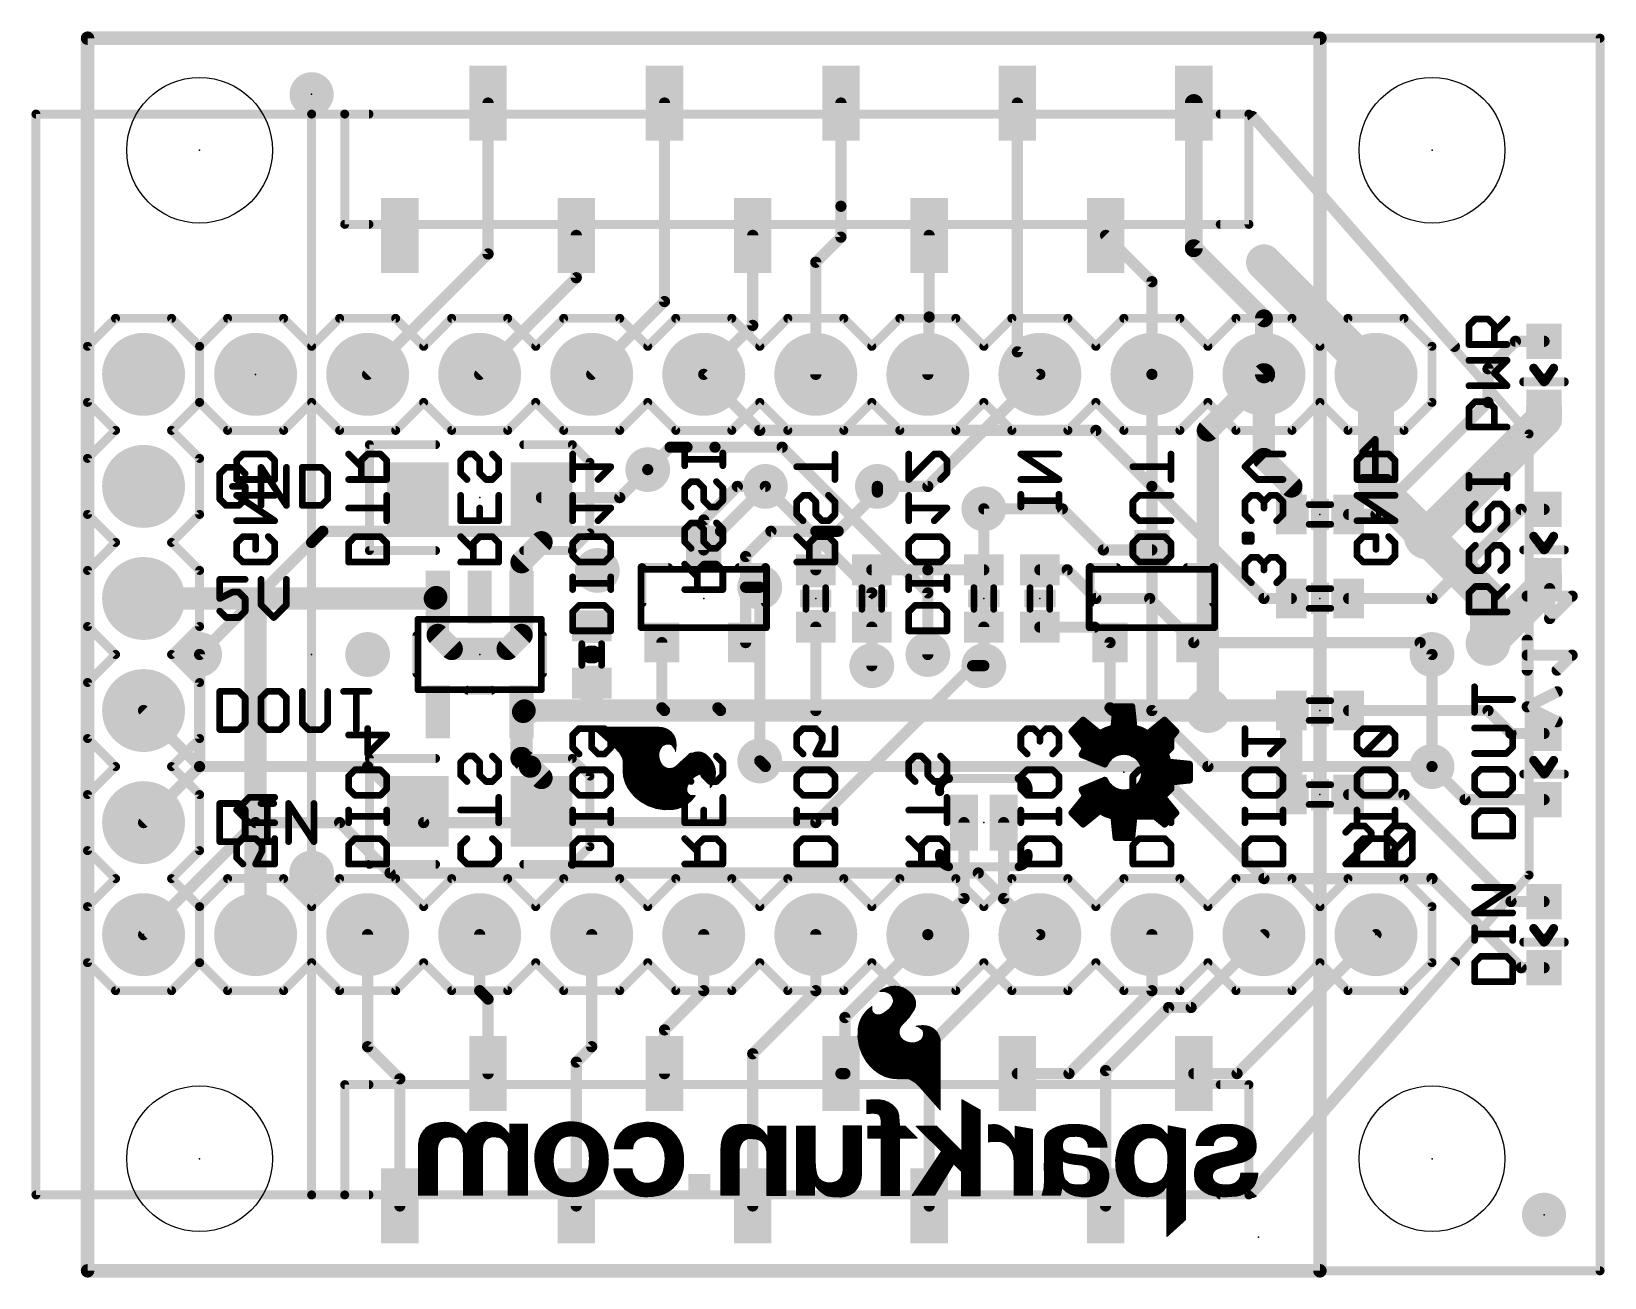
# Model space of a CAD drawing. Extents: x -1.3 to 34.4, y -29.2 to 28.1.
# Drawn here: x -1.27 to 34.39, y -0.15 to 28.09 of the extents above; entities outside this region: 1.
import ezdxf

# ---------------------------------------------------------------- set-up
doc = ezdxf.new("R2010")
doc.units = 0
for name, color, linetype in [('1', 12, 'CONTINUOUS'), ('16', 132, 'CONTINUOUS'), ('17', 110, 'CONTINUOUS'), ('18', 110, 'CONTINUOUS'), ('20', 53, 'CONTINUOUS'), ('21', 41, 'CONTINUOUS'), ('22', 40, 'CONTINUOUS'), ('23', 53, 'CONTINUOUS'), ('24', 53, 'CONTINUOUS'), ('51', 53, 'CONTINUOUS')]:
    doc.layers.add(name, color=color, linetype=linetype)

# ---------------------------------------------------------------- blocks, each defined once
blk = doc.blocks.new('RECT')
blk.add_solid([(-0.5, -0.5), (0.5, -0.5), (-0.5, 0.5), (0.5, 0.5)])
blk = doc.blocks.new('ROUNDP')
at = {"const_width": 0.5}
blk.add_lwpolyline([(0, -0.25, 1), (0, 0.25, 1), (0, -0.25)], format="xyb", dxfattribs=at)
blk = doc.blocks.new('PIE')
at = {"const_width": 0.5}
blk.add_lwpolyline([(0, -0.25, 1), (0, 0.25, 1), (0, -0.25)], format="xyb", dxfattribs=at)
blk = doc.blocks.new('ROUNDV')
at = {"const_width": 0.5}
blk.add_lwpolyline([(0, -0.25, 1), (0, 0.25, 1), (0, -0.25)], format="xyb", dxfattribs=at)

msp = doc.modelspace()

# ---------------------------------------------------------------- linework, layer by layer
at = {"layer": '1'}
for points, const_width in [([(0, 27.94), (27.94, 27.94)], 0.3048), ([(0, 0), (0, 27.94)], 0.3048), ([(27.94, 27.94), (27.94, 0)], 0.3048), ([(9.08, 23.05), (9.08, 26.47)], 0.254), ([(13.08, 21.97), (13.08, 26.47)], 0.254), ([(17.08, 24.13), (17.08, 26.47)], 0.254), ([(21.08, 26.47), (21.08, 20.83)], 0.254), ([(25.08, 23.18), (25.08, 26.47)], 0.4064), ([(17.08, 23.43), (17.08, 24.13)], 0.254), ([(11.08, 22.51), (11.08, 23.47)], 0.254), ([(15.08, 21.43), (15.08, 23.47)], 0.254), ([(16.51, 22.86), (17.08, 23.43)], 0.254), ([(19.08, 21.62), (19.08, 23.47)], 0.254), ([(24.13, 22.42), (23.08, 23.47)], 0.254), ([(26.67, 21.59), (25.08, 23.18)], 0.4064), ([(6.35, 20.32), (9.08, 23.05)], 0.254), ([(16.51, 20.32), (16.51, 22.86)], 0.254), ([(8.89, 20.32), (11.08, 22.51)], 0.254), ([(24.13, 20.32), (24.13, 22.42)], 0.254), ([(11.43, 20.32), (13.08, 21.97)], 0.254), ([(26.67, 20.32), (26.67, 21.59)], 0.4064), ([(13.97, 20.32), (15.08, 21.43)], 0.254), ([(19.05, 20.32), (19.08, 21.62)], 0.254), ([(31.75, 20.447), (32.373, 21.07)], 0.254), ([(32.373, 21.07), (33.02, 21.07)], 0.254), ([(21.08, 20.83), (21.59, 20.32)], 0.254), ([(15.24, 19.05), (13.97, 20.32)], 0.254), ([(26.67, 20.32), (26.67, 18.4)], 0.508), ([(31.75, 19.685), (31.75, 20.447)], 0.254), ([(33.02, 19.57), (33.02, 19.304)], 0.8128), ([(29.21, 17.145), (31.75, 19.685)], 0.254), ([(33.02, 19.304), (30.353, 16.637)], 0.8128), ([(22.86, 19.05), (15.24, 19.05)], 0.254), ([(26.67, 15.24), (22.86, 19.05)], 0.254), ([(26.67, 18.4), (27.29, 17.78)], 0.508), ([(12.065, 17.526), (12.7, 18.161)], 0.254), ([(13.97, 17.018), (14.732, 17.78)], 0.254), ([(14.732, 17.78), (15.367, 17.78)], 0.254), ([(17.907, 17.78), (17.907, 17.653)], 0.254), ([(27.29, 17.78), (27.29, 17.145)], 0.508), ([(10.29, 16.513), (10.29, 17.526)], 0.508), ([(10.29, 17.526), (12.065, 17.526)], 0.254), ([(17.907, 17.653), (17.018, 16.764)], 0.254), ([(13.97, 16.34), (13.97, 17.018)], 0.254), ([(22.098, 17.272), (20.32, 17.272)], 0.254), ([(23.03, 16.34), (22.098, 17.272)], 0.254), ([(28.59, 17.145), (29.21, 17.145)], 0.254), ([(30.48, 15.24), (32.5, 17.26)], 0.254), ([(32.5, 17.26), (33.02, 17.26)], 0.254), ([(9.84, 16.063), (10.29, 16.513)], 0.508), ([(14.92, 16.19), (15.494, 16.764)], 0.254), ([(15.494, 16.764), (16.51, 16.764)], 0.254), ([(16.51, 16.764), (16.891, 16.764)], 0.254), ([(16.51, 15.89), (16.51, 16.764)], 0.254), ([(16.891, 16.764), (17.018, 16.764)], 0.254), ([(24.13, 16.34), (23.03, 16.34)], 0.254), ([(9.84, 15.2701), (9.84, 16.063)], 0.508), ([(14.92, 15.494), (14.92, 16.19)], 0.254), ([(33.02, 15.76), (33.02, 15.494)], 0.8128), ([(19.05, 15.89), (17.78, 15.89)], 0.254), ([(20.32, 15.89), (19.05, 15.89)], 0.254), ([(19.05, 13.97), (19.05, 15.89)], 0.254), ([(21.59, 15.89), (22.21, 15.89)], 0.254), ([(22.21, 15.89), (22.86, 15.24)], 0.254), ([(33.02, 15.494), (31.75, 14.224)], 0.8128), ([(3.81, 15.24), (1.27, 15.24)], 0.508), ([(3.81, 15.24), (7.874, 15.24)], 0.508), ([(3.81, 7.62), (3.81, 15.24)], 0.508), ([(7.874, 15.24), (7.9041, 15.2701)], 0.508), ([(7.9041, 15.2701), (7.94, 15.2701)], 0.508), ([(7.94, 15.2701), (7.94, 14.412)], 0.508), ([(9.84, 14.412), (9.84, 15.2701)], 0.508), ([(14.92, 14.24), (14.92, 15.494)], 0.254), ([(15.24, 15.494), (14.92, 15.494)], 0.254), ([(22.86, 15.24), (24.08, 15.24)], 0.254), ([(24.08, 15.24), (25.08, 14.24)], 0.254), ([(27.29, 15.24), (26.67, 15.24)], 0.254), ([(28.59, 15.24), (30.48, 15.24)], 0.254), ([(7.94, 14.412), (8.255, 14.097)], 0.508), ([(9.525, 14.097), (9.84, 14.412)], 0.508), ([(16.51, 14.59), (16.51, 12.7)], 0.254), ([(17.78, 14.59), (17.78, 13.716)], 0.254), ([(20.32, 14.59), (20.32, 13.716)], 0.254), ([(21.59, 14.59), (22.83, 14.59)], 0.254), ([(22.83, 14.59), (23.18, 14.24)], 0.254), ([(8.255, 14.097), (9.525, 14.097)], 0.508), ([(13.02, 14.24), (13.02, 12.761)], 0.254), ([(23.18, 14.24), (23.18, 12.761)], 0.254), ([(25.08, 14.24), (30.21, 14.24)], 0.254), ([(30.21, 14.24), (30.48, 13.97)], 0.254), ([(2.54, 11.43), (2.54, 13.97)], 0.254), ([(11.43, 12.7), (11.43, 13.32)], 0.508), ([(9.84, 12.6699), (9.8759, 12.6699)], 0.508), ([(9.84, 12.6699), (10.0631, 12.6699)], 0.508), ([(9.84, 11.623), (9.84, 12.6699)], 0.508), ([(9.8759, 12.6699), (9.906, 12.7)], 0.508), ([(9.906, 12.7), (11.43, 12.7)], 0.508), ([(11.43, 12.7), (13.081, 12.7)], 0.508), ([(13.081, 12.7), (14.351, 12.7)], 0.508), ([(13.02, 12.761), (13.081, 12.7)], 0.254), ([(14.351, 12.7), (16.51, 12.7)], 0.508), ([(14.29, 12.761), (14.351, 12.7)], 0.254), ([(16.51, 12.7), (17.78, 12.7)], 0.508), ([(17.78, 12.7), (23.241, 12.7)], 0.508), ([(23.241, 12.7), (25.4, 12.7)], 0.508), ([(23.18, 12.761), (23.241, 12.7)], 0.254), ([(25.4, 12.7), (27.29, 12.7)], 0.508), ([(27.29, 12.7), (27.29, 10.795)], 0.508), ([(28.59, 12.7), (31.75, 12.7)], 0.254), ([(31.75, 12.7), (32.27, 12.18)], 0.254), ([(32.27, 12.18), (33.02, 12.18)], 0.254), ([(10.033, 11.43), (9.84, 11.623)], 0.508), ([(10.033, 11.43), (9.906, 11.557)], 0.508), ([(1.27, 10.16), (2.54, 11.43)], 0.254), ([(10.29, 11.173), (10.033, 11.43)], 0.508), ([(10.29, 10.414), (10.29, 11.173)], 0.508), ([(15.367, 11.43), (15.24, 11.557)], 0.254), ([(24.13, 11.43), (15.367, 11.43)], 0.254), ([(24.13, 11.43), (26.67, 8.89)], 0.254), ([(30.48, 11.43), (31.23, 10.68)], 0.254), ([(28.59, 10.795), (29.845, 10.795)], 0.254), ([(29.845, 10.795), (32.27, 8.37)], 0.254), ([(31.23, 10.68), (33.02, 10.68)], 0.254), ([(19.87, 8.44), (19.87, 10.16)], 0.254), ([(20.77, 8.44), (20.77, 10.16)], 0.254), ([(26.67, 8.89), (30.48, 8.89)], 0.254), ([(30.48, 8.89), (32.5, 6.87)], 0.254), ([(19.05, 7.62), (19.87, 8.44)], 0.254), ([(21.59, 7.62), (20.77, 8.44)], 0.254), ([(32.27, 8.37), (33.02, 8.37)], 0.254), ([(6.35, 5.08), (6.35, 7.62)], 0.254), ([(8.89, 6.35), (8.89, 7.62)], 0.254), ([(11.43, 5.08), (11.43, 7.62)], 0.254), ([(13.97, 6.35), (13.97, 7.62)], 0.254), ([(16.51, 6.35), (16.51, 7.62)], 0.254), ([(17.17, 5.74), (19.05, 7.62)], 0.254), ([(21.59, 7.62), (19.08, 5.11)], 0.254), ([(24.13, 6.35), (24.13, 7.62)], 0.254), ([(25.019, 5.969), (26.67, 7.62)], 0.254), ([(26.06, 4.47), (29.21, 7.62)], 0.254), ([(32.5, 6.87), (33.02, 6.87)], 0.254), ([(9.08, 6.16), (8.89, 6.35)], 0.254), ([(13.08, 5.46), (13.97, 6.35)], 0.254), ([(15.08, 4.92), (16.51, 6.35)], 0.254), ([(22.25, 4.47), (24.13, 6.35)], 0.254), ([(9.08, 4.47), (9.08, 6.16)], 0.254), ([(23.08, 4.538), (24.511, 5.969)], 0.254), ([(24.511, 5.969), (25.019, 5.969)], 0.254), ([(17.17, 4.47), (17.17, 5.74)], 0.254), ([(13.08, 4.47), (13.08, 5.46)], 0.254), ([(7.08, 4.35), (6.35, 5.08)], 0.254), ([(11.08, 4.73), (11.43, 5.08)], 0.254), ([(15.08, 1.47), (15.08, 4.92)], 0.254), ([(19.08, 5.11), (19.08, 1.47)], 0.254), ([(11.08, 1.47), (11.08, 4.73)], 0.254), ([(23.08, 1.47), (23.08, 4.538)], 0.254), ([(7.08, 1.47), (7.08, 4.35)], 0.254), ([(17.08, 4.47), (17.17, 4.47)], 0.254), ([(21.08, 4.47), (22.25, 4.47)], 0.254), ([(25.08, 4.47), (26.06, 4.47)], 0.254), ([(27.94, 0), (0, 0)], 0.3048)]:
    msp.add_lwpolyline(points, dxfattribs=dict(at, const_width=const_width))
for points, const_width in [([(0, 28.0162, 1), (0, 27.8638)], 0.1524), ([(0.0762, 27.94, 1), (-0.0762, 27.94)], 0.1524), ([(28.0162, 27.94, 1), (27.8638, 27.94)], 0.1524), ([(27.94, 27.8638, 1), (27.94, 28.0162)], 0.1524), ([(9.1435, 26.47, 1), (9.0165, 26.47)], 0.127), ([(13.1435, 26.47, 1), (13.0165, 26.47)], 0.127), ([(17.1435, 26.47, 1), (17.0165, 26.47)], 0.127), ([(21.1435, 26.47, 1), (21.0165, 26.47)], 0.127), ([(25.1816, 26.47, 1), (24.9784, 26.47)], 0.2032), ([(17.1435, 24.13, 1), (17.0165, 24.13)], 0.127), ([(17.0165, 24.13, 1), (17.1435, 24.13)], 0.127), ([(11.1435, 23.47, 1), (11.0165, 23.47)], 0.127), ([(15.1435, 23.47, 1), (15.0165, 23.47)], 0.127), ([(17.1249, 23.3851, 1), (17.0351, 23.4749)], 0.127), ([(19.1435, 23.47, 1), (19.0165, 23.47)], 0.127), ([(23.1249, 23.5149, 1), (23.0351, 23.4251)], 0.127), ([(17.0165, 23.43, 1), (17.1435, 23.43)], 0.127), ([(24.9784, 23.18, 1), (25.1816, 23.18)], 0.2032), ([(25.1518, 23.2518, 1), (25.0082, 23.1082)], 0.2032), ([(9.0165, 23.05, 1), (9.1435, 23.05)], 0.127), ([(9.1249, 23.0051, 1), (9.0351, 23.0949)], 0.127), ([(16.5735, 22.86, 1), (16.4465, 22.86)], 0.127), ([(16.4651, 22.9049, 1), (16.5549, 22.8151)], 0.127), ([(11.0165, 22.51, 1), (11.1435, 22.51)], 0.127), ([(11.1249, 22.4651, 1), (11.0351, 22.5549)], 0.127), ([(24.1935, 22.42, 1), (24.0665, 22.42)], 0.127), ([(24.0851, 22.3751, 1), (24.1749, 22.4649)], 0.127), ([(13.0165, 21.97, 1), (13.1435, 21.97)], 0.127), ([(13.1249, 21.9251, 1), (13.0351, 22.0149)], 0.127), ([(26.7716, 21.59, 1), (26.5684, 21.59)], 0.2032), ([(26.5982, 21.5182, 1), (26.7418, 21.6618)], 0.2032), ([(15.0165, 21.43, 1), (15.1435, 21.43)], 0.127), ([(15.1249, 21.3851, 1), (15.0351, 21.4749)], 0.127), ([(19.1435, 21.6185, 1), (19.0165, 21.6215)], 0.127), ([(19.0165, 21.62, 1), (19.1435, 21.62)], 0.127), ([(32.373, 21.1335, 1), (32.373, 21.0065)], 0.127), ([(32.4179, 21.0251, 1), (32.3281, 21.1149)], 0.127), ([(33.02, 21.0065, 1), (33.02, 21.1335)], 0.127), ([(21.1249, 20.8749, 1), (21.0351, 20.7851)], 0.127), ([(21.0165, 20.83, 1), (21.1435, 20.83)], 0.127), ([(6.3051, 20.3649, 1), (6.3949, 20.2751)], 0.127), ([(8.8451, 20.3649, 1), (8.9349, 20.2751)], 0.127), ([(11.3851, 20.3649, 1), (11.4749, 20.2751)], 0.127), ([(14.0149, 20.3649, 1), (13.9251, 20.2751)], 0.127), ([(13.9251, 20.3649, 1), (14.0149, 20.2751)], 0.127), ([(16.4465, 20.32, 1), (16.5735, 20.32)], 0.127), ([(18.9865, 20.3215, 1), (19.1135, 20.3185)], 0.127), ([(21.5451, 20.2751, 1), (21.6349, 20.3649)], 0.127), ([(24.0665, 20.32, 1), (24.1935, 20.32)], 0.127), ([(26.797, 20.32, 1), (26.543, 20.32)], 0.254), ([(26.5684, 20.32, 1), (26.7716, 20.32)], 0.2032), ([(31.8135, 20.447, 1), (31.6865, 20.447)], 0.127), ([(31.7051, 20.4919, 1), (31.7949, 20.4021)], 0.127), ([(33.2232, 19.57, 1), (32.8168, 19.57)], 0.4064), ([(31.6865, 19.685, 1), (31.8135, 19.685)], 0.127), ([(31.7949, 19.6401, 1), (31.7051, 19.7299)], 0.127), ([(33.1637, 19.1603, 1), (32.8763, 19.4477)], 0.4064), ([(32.8168, 19.304, 1), (33.2232, 19.304)], 0.4064), ([(15.24, 19.1135, 1), (15.24, 18.9865)], 0.127), ([(15.1951, 19.0051, 1), (15.2849, 19.0949)], 0.127), ([(22.9049, 19.0949, 1), (22.8151, 19.0051)], 0.127), ([(22.86, 18.9865, 1), (22.86, 19.1135)], 0.127), ([(26.7598, 18.4898, 1), (26.5802, 18.3102)], 0.254), ([(12.7449, 18.1161, 1), (12.6551, 18.2059)], 0.127), ([(26.543, 18.4, 1), (26.797, 18.4)], 0.254), ([(14.732, 17.8435, 1), (14.732, 17.7165)], 0.127), ([(14.7769, 17.7351, 1), (14.6871, 17.8249)], 0.127), ([(15.367, 17.7165, 1), (15.367, 17.8435)], 0.127), ([(17.9705, 17.78, 1), (17.8435, 17.78)], 0.127), ([(27.417, 17.78, 1), (27.163, 17.78)], 0.254), ([(27.2002, 17.6902, 1), (27.3798, 17.8698)], 0.254), ([(10.417, 17.526, 1), (10.163, 17.526)], 0.254), ([(10.29, 17.5895, 1), (10.29, 17.4625)], 0.127), ([(12.0201, 17.5709, 1), (12.1099, 17.4811)], 0.127), ([(12.065, 17.4625, 1), (12.065, 17.5895)], 0.127), ([(17.8435, 17.653, 1), (17.9705, 17.653)], 0.127), ([(17.9519, 17.6081, 1), (17.8621, 17.6979)], 0.127), ([(14.0335, 17.018, 1), (13.9065, 17.018)], 0.127), ([(13.9251, 17.0629, 1), (14.0149, 16.9731)], 0.127), ([(20.32, 17.3355, 1), (20.32, 17.2085)], 0.127), ([(22.1429, 17.3169, 1), (22.0531, 17.2271)], 0.127), ([(22.098, 17.2085, 1), (22.098, 17.3355)], 0.127), ([(27.163, 17.145, 1), (27.417, 17.145)], 0.254), ([(28.59, 17.2085, 1), (28.59, 17.0815)], 0.127), ([(29.1651, 17.1899, 1), (29.2549, 17.1001)], 0.127), ([(29.21, 17.0815, 1), (29.21, 17.2085)], 0.127), ([(32.5, 17.3235, 1), (32.5, 17.1965)], 0.127), ([(32.5449, 17.2151, 1), (32.4551, 17.3049)], 0.127), ([(33.02, 17.1965, 1), (33.02, 17.3235)], 0.127), ([(10.3798, 16.4232, 1), (10.2002, 16.6028)], 0.254), ([(15.494, 16.8275, 1), (15.494, 16.7005)], 0.127), ([(15.5389, 16.7191, 1), (15.4491, 16.8089)], 0.127), ([(16.51, 16.8275, 1), (16.51, 16.7005)], 0.127), ([(16.5735, 16.764, 1), (16.4465, 16.764)], 0.127), ([(16.51, 16.7005, 1), (16.51, 16.8275)], 0.127), ([(16.891, 16.8275, 1), (16.891, 16.7005)], 0.127), ([(16.891, 16.7005, 1), (16.891, 16.8275)], 0.127), ([(16.9731, 16.8089, 1), (17.0629, 16.7191)], 0.127), ([(17.018, 16.7005, 1), (17.018, 16.8275)], 0.127), ([(30.2093, 16.7807, 1), (30.4967, 16.4933)], 0.4064), ([(10.163, 16.513, 1), (10.417, 16.513)], 0.254), ([(23.03, 16.4035, 1), (23.03, 16.2765)], 0.127), ([(22.9851, 16.2951, 1), (23.0749, 16.3849)], 0.127), ([(24.13, 16.2765, 1), (24.13, 16.4035)], 0.127), ([(9.967, 16.063, 1), (9.713, 16.063)], 0.254), ([(9.7502, 16.1528, 1), (9.9298, 15.9732)], 0.254), ([(13.9065, 16.34, 1), (14.0335, 16.34)], 0.127), ([(14.9835, 16.19, 1), (14.8565, 16.19)], 0.127), ([(14.8751, 16.2349, 1), (14.9649, 16.1451)], 0.127), ([(33.2232, 15.76, 1), (32.8168, 15.76)], 0.4064), ([(16.4465, 15.89, 1), (16.5735, 15.89)], 0.127), ([(17.78, 15.9535, 1), (17.78, 15.8265)], 0.127), ([(19.05, 15.9535, 1), (19.05, 15.8265)], 0.127), ([(19.1135, 15.89, 1), (18.9865, 15.89)], 0.127), ([(19.05, 15.8265, 1), (19.05, 15.9535)], 0.127), ([(20.32, 15.8265, 1), (20.32, 15.9535)], 0.127), ([(21.59, 15.9535, 1), (21.59, 15.8265)], 0.127), ([(22.2549, 15.9349, 1), (22.1651, 15.8451)], 0.127), ([(22.21, 15.8265, 1), (22.21, 15.9535)], 0.127), ([(32.8168, 15.494, 1), (33.2232, 15.494)], 0.4064), ([(33.1637, 15.3503, 1), (32.8763, 15.6377)], 0.4064), ([(1.27, 15.367, 1), (1.27, 15.113)], 0.254), ([(3.81, 15.367, 1), (3.81, 15.113)], 0.254), ([(3.937, 15.24, 1), (3.683, 15.24)], 0.254), ([(3.81, 15.113, 1), (3.81, 15.367)], 0.254), ([(7.7842, 15.3298, 1), (7.9638, 15.1502)], 0.254), ([(7.9041, 15.3971, 1), (7.9041, 15.1431)], 0.254), ([(8.067, 15.2701, 1), (7.813, 15.2701)], 0.254), ([(7.9939, 15.1803, 1), (7.8143, 15.3599)], 0.254), ([(7.874, 15.113, 1), (7.874, 15.367)], 0.254), ([(7.94, 15.1431, 1), (7.94, 15.3971)], 0.254), ([(9.967, 15.2701, 1), (9.713, 15.2701)], 0.254), ([(9.713, 15.2701, 1), (9.967, 15.2701)], 0.254), ([(14.9835, 15.494, 1), (14.8565, 15.494)], 0.127), ([(14.92, 15.5575, 1), (14.92, 15.4305)], 0.127), ([(14.8565, 15.494, 1), (14.9835, 15.494)], 0.127), ([(15.24, 15.4305, 1), (15.24, 15.5575)], 0.127), ([(22.86, 15.3035, 1), (22.86, 15.1765)], 0.127), ([(22.8151, 15.1951, 1), (22.9049, 15.2849)], 0.127), ([(24.1249, 15.2849, 1), (24.0351, 15.1951)], 0.127), ([(24.08, 15.1765, 1), (24.08, 15.3035)], 0.127), ([(26.67, 15.3035, 1), (26.67, 15.1765)], 0.127), ([(26.6251, 15.1951, 1), (26.7149, 15.2849)], 0.127), ([(27.29, 15.1765, 1), (27.29, 15.3035)], 0.127), ([(28.59, 15.3035, 1), (28.59, 15.1765)], 0.127), ([(30.4351, 15.2849, 1), (30.5249, 15.1951)], 0.127), ([(30.48, 15.1765, 1), (30.48, 15.3035)], 0.127), ([(8.0298, 14.5018, 1), (7.8502, 14.3222)], 0.254), ([(9.9298, 14.3222, 1), (9.7502, 14.5018)], 0.254), ([(16.5735, 14.59, 1), (16.4465, 14.59)], 0.127), ([(17.8435, 14.59, 1), (17.7165, 14.59)], 0.127), ([(20.3835, 14.59, 1), (20.2565, 14.59)], 0.127), ([(21.59, 14.6535, 1), (21.59, 14.5265)], 0.127), ([(22.8749, 14.6349, 1), (22.7851, 14.5451)], 0.127), ([(22.83, 14.5265, 1), (22.83, 14.6535)], 0.127), ([(7.813, 14.412, 1), (8.067, 14.412)], 0.254), ([(8.255, 14.224, 1), (8.255, 13.97)], 0.254), ([(8.1652, 14.0072, 1), (8.3448, 14.1868)], 0.254), ([(9.4352, 14.1868, 1), (9.6148, 14.0072)], 0.254), ([(9.525, 13.97, 1), (9.525, 14.224)], 0.254), ([(9.713, 14.412, 1), (9.967, 14.412)], 0.254), ([(13.0835, 14.24, 1), (12.9565, 14.24)], 0.127), ([(14.8565, 14.24, 1), (14.9835, 14.24)], 0.127), ([(23.2435, 14.24, 1), (23.1165, 14.24)], 0.127), ([(23.1351, 14.1951, 1), (23.2249, 14.2849)], 0.127), ([(25.08, 14.3035, 1), (25.08, 14.1765)], 0.127), ([(25.0351, 14.1951, 1), (25.1249, 14.2849)], 0.127), ([(30.2549, 14.2849, 1), (30.1651, 14.1951)], 0.127), ([(30.21, 14.1765, 1), (30.21, 14.3035)], 0.127), ([(31.6063, 14.3677, 1), (31.8937, 14.0803)], 0.4064), ([(2.6035, 13.97, 1), (2.4765, 13.97)], 0.127), ([(18.9865, 13.97, 1), (19.1135, 13.97)], 0.127), ([(30.4351, 13.9251, 1), (30.5249, 14.0149)], 0.127), ([(11.557, 13.32, 1), (11.303, 13.32)], 0.254), ([(17.7165, 13.716, 1), (17.8435, 13.716)], 0.127), ([(20.2565, 13.716, 1), (20.3835, 13.716)], 0.127), ([(9.84, 12.7969, 1), (9.84, 12.5429)], 0.254), ([(9.84, 12.7969, 1), (9.84, 12.5429)], 0.254), ([(9.967, 12.6699, 1), (9.713, 12.6699)], 0.254), ([(9.7861, 12.7597, 1), (9.9657, 12.5801)], 0.254), ([(9.906, 12.827, 1), (9.906, 12.573)], 0.254), ([(9.9958, 12.6102, 1), (9.8162, 12.7898)], 0.254), ([(9.8759, 12.5429, 1), (9.8759, 12.7969)], 0.254), ([(10.0631, 12.5429, 1), (10.0631, 12.7969)], 0.254), ([(11.43, 12.827, 1), (11.43, 12.573)], 0.254), ([(11.43, 12.573, 1), (11.43, 12.827)], 0.254), ([(13.081, 12.827, 1), (13.081, 12.573)], 0.254), ([(13.0649, 12.8059, 1), (12.9751, 12.7161)], 0.127), ([(13.081, 12.573, 1), (13.081, 12.827)], 0.254), ([(14.351, 12.827, 1), (14.351, 12.573)], 0.254), ([(14.3349, 12.8059, 1), (14.2451, 12.7161)], 0.127), ([(14.351, 12.573, 1), (14.351, 12.827)], 0.254), ([(16.51, 12.827, 1), (16.51, 12.573)], 0.254), ([(16.51, 12.573, 1), (16.51, 12.827)], 0.254), ([(17.78, 12.827, 1), (17.78, 12.573)], 0.254), ([(17.78, 12.573, 1), (17.78, 12.827)], 0.254), ([(23.241, 12.827, 1), (23.241, 12.573)], 0.254), ([(23.2249, 12.8059, 1), (23.1351, 12.7161)], 0.127), ([(23.241, 12.573, 1), (23.241, 12.827)], 0.254), ([(25.4, 12.827, 1), (25.4, 12.573)], 0.254), ([(25.4, 12.573, 1), (25.4, 12.827)], 0.254), ([(27.417, 12.7, 1), (27.163, 12.7)], 0.254), ([(27.29, 12.573, 1), (27.29, 12.827)], 0.254), ([(11.303, 12.7, 1), (11.557, 12.7)], 0.254), ([(12.9565, 12.761, 1), (13.0835, 12.761)], 0.127), ([(13.0361, 12.6551, 1), (13.1259, 12.7449)], 0.127), ([(14.3061, 12.6551, 1), (14.3959, 12.7449)], 0.127), ([(16.4465, 12.7, 1), (16.5735, 12.7)], 0.127), ([(23.1165, 12.761, 1), (23.2435, 12.761)], 0.127), ([(23.1961, 12.6551, 1), (23.2859, 12.7449)], 0.127), ([(28.59, 12.7635, 1), (28.59, 12.6365)], 0.127), ([(31.7949, 12.7449, 1), (31.7051, 12.6551)], 0.127), ([(31.75, 12.6365, 1), (31.75, 12.7635)], 0.127), ([(32.27, 12.2435, 1), (32.27, 12.1165)], 0.127), ([(32.2251, 12.1351, 1), (32.3149, 12.2249)], 0.127), ([(33.02, 12.1165, 1), (33.02, 12.2435)], 0.127), ([(9.9298, 11.7128, 1), (9.7502, 11.5332)], 0.254), ([(9.9958, 11.6468, 1), (9.8162, 11.4672)], 0.254), ([(2.4765, 11.43, 1), (2.6035, 11.43)], 0.127), ([(2.5849, 11.3851, 1), (2.4951, 11.4749)], 0.127), ([(9.713, 11.623, 1), (9.967, 11.623)], 0.254), ([(10.1228, 11.5198, 1), (9.9432, 11.3402)], 0.254), ([(9.9432, 11.3402, 1), (10.1228, 11.5198)], 0.254), ([(9.9432, 11.3402, 1), (10.1228, 11.5198)], 0.254), ([(10.417, 11.173, 1), (10.163, 11.173)], 0.254), ([(15.2849, 11.6019, 1), (15.1951, 11.5121)], 0.127), ([(15.367, 11.4935, 1), (15.367, 11.3665)], 0.127), ([(15.3221, 11.3851, 1), (15.4119, 11.4749)], 0.127), ([(24.1749, 11.4749, 1), (24.0851, 11.3851)], 0.127), ([(24.13, 11.3665, 1), (24.13, 11.4935)], 0.127), ([(30.5249, 11.4749, 1), (30.4351, 11.3851)], 0.127), ([(10.2002, 11.0832, 1), (10.3798, 11.2628)], 0.254), ([(27.163, 10.795, 1), (27.417, 10.795)], 0.254), ([(28.59, 10.8585, 1), (28.59, 10.7315)], 0.127), ([(29.8899, 10.8399, 1), (29.8001, 10.7501)], 0.127), ([(29.845, 10.7315, 1), (29.845, 10.8585)], 0.127), ([(31.23, 10.7435, 1), (31.23, 10.6165)], 0.127), ([(31.1851, 10.6351, 1), (31.2749, 10.7249)], 0.127), ([(33.02, 10.6165, 1), (33.02, 10.7435)], 0.127), ([(10.163, 10.414, 1), (10.417, 10.414)], 0.254), ([(1.2251, 10.2049, 1), (1.3149, 10.1151)], 0.127), ([(19.9335, 10.16, 1), (19.8065, 10.16)], 0.127), ([(20.8335, 10.16, 1), (20.7065, 10.16)], 0.127), ([(26.67, 8.9535, 1), (26.67, 8.8265)], 0.127), ([(26.6251, 8.8451, 1), (26.7149, 8.9349)], 0.127), ([(30.5249, 8.9349, 1), (30.4351, 8.8451)], 0.127), ([(30.48, 8.8265, 1), (30.48, 8.9535)], 0.127), ([(19.9149, 8.3951, 1), (19.8251, 8.4849)], 0.127), ([(20.8149, 8.4849, 1), (20.7251, 8.3951)], 0.127), ([(19.8065, 8.44, 1), (19.9335, 8.44)], 0.127), ([(20.7065, 8.44, 1), (20.8335, 8.44)], 0.127), ([(32.27, 8.4335, 1), (32.27, 8.3065)], 0.127), ([(32.2251, 8.3251, 1), (32.3149, 8.4149)], 0.127), ([(33.02, 8.3065, 1), (33.02, 8.4335)], 0.127), ([(3.683, 7.62, 1), (3.937, 7.62)], 0.254), ([(6.4135, 7.62, 1), (6.2865, 7.62)], 0.127), ([(8.9535, 7.62, 1), (8.8265, 7.62)], 0.127), ([(11.4935, 7.62, 1), (11.3665, 7.62)], 0.127), ([(14.0335, 7.62, 1), (13.9065, 7.62)], 0.127), ([(16.5735, 7.62, 1), (16.4465, 7.62)], 0.127), ([(19.0051, 7.6649, 1), (19.0949, 7.5751)], 0.127), ([(19.0949, 7.5751, 1), (19.0051, 7.6649)], 0.127), ([(21.6349, 7.5751, 1), (21.5451, 7.6649)], 0.127), ([(21.5451, 7.5751, 1), (21.6349, 7.6649)], 0.127), ([(24.1935, 7.62, 1), (24.0665, 7.62)], 0.127), ([(26.7149, 7.5751, 1), (26.6251, 7.6649)], 0.127), ([(29.2549, 7.5751, 1), (29.1651, 7.6649)], 0.127), ([(32.5, 6.9335, 1), (32.5, 6.8065)], 0.127), ([(32.4551, 6.8251, 1), (32.5449, 6.9149)], 0.127), ([(33.02, 6.8065, 1), (33.02, 6.9335)], 0.127), ([(8.9349, 6.3949, 1), (8.8451, 6.3051)], 0.127), ([(14.0149, 6.3051, 1), (13.9251, 6.3949)], 0.127), ([(16.5549, 6.3051, 1), (16.4651, 6.3949)], 0.127), ([(24.1749, 6.3051, 1), (24.0851, 6.3949)], 0.127), ([(8.8265, 6.35, 1), (8.9535, 6.35)], 0.127), ([(9.1435, 6.16, 1), (9.0165, 6.16)], 0.127), ([(9.0351, 6.1151, 1), (9.1249, 6.2049)], 0.127), ([(13.9065, 6.35, 1), (14.0335, 6.35)], 0.127), ([(16.4465, 6.35, 1), (16.5735, 6.35)], 0.127), ([(24.0665, 6.35, 1), (24.1935, 6.35)], 0.127), ([(24.511, 6.0325, 1), (24.511, 5.9055)], 0.127), ([(24.5559, 5.9241, 1), (24.4661, 6.0139)], 0.127), ([(24.9741, 6.0139, 1), (25.0639, 5.9241)], 0.127), ([(25.019, 5.9055, 1), (25.019, 6.0325)], 0.127), ([(17.2335, 5.74, 1), (17.1065, 5.74)], 0.127), ([(17.1251, 5.7849, 1), (17.2149, 5.6951)], 0.127), ([(13.1435, 5.46, 1), (13.0165, 5.46)], 0.127), ([(13.0351, 5.5049, 1), (13.1249, 5.4151)], 0.127), ([(6.3949, 5.1249, 1), (6.3051, 5.0351)], 0.127), ([(6.2865, 5.08, 1), (6.4135, 5.08)], 0.127), ([(11.3665, 5.08, 1), (11.4935, 5.08)], 0.127), ([(11.4749, 5.0351, 1), (11.3851, 5.1249)], 0.127), ([(15.1435, 4.92, 1), (15.0165, 4.92)], 0.127), ([(15.0351, 4.9649, 1), (15.1249, 4.8751)], 0.127), ([(19.1435, 5.11, 1), (19.0165, 5.11)], 0.127), ([(19.0351, 5.1549, 1), (19.1249, 5.0651)], 0.127), ([(11.1435, 4.73, 1), (11.0165, 4.73)], 0.127), ([(11.0351, 4.7749, 1), (11.1249, 4.6851)], 0.127), ([(23.1435, 4.538, 1), (23.0165, 4.538)], 0.127), ([(23.0351, 4.5829, 1), (23.1249, 4.4931)], 0.127), ([(7.1435, 4.35, 1), (7.0165, 4.35)], 0.127), ([(7.0351, 4.3051, 1), (7.1249, 4.3949)], 0.127), ([(9.0165, 4.47, 1), (9.1435, 4.47)], 0.127), ([(13.0165, 4.47, 1), (13.1435, 4.47)], 0.127), ([(17.08, 4.5335, 1), (17.08, 4.4065)], 0.127), ([(17.1065, 4.47, 1), (17.2335, 4.47)], 0.127), ([(17.17, 4.4065, 1), (17.17, 4.5335)], 0.127), ([(21.08, 4.5335, 1), (21.08, 4.4065)], 0.127), ([(22.2051, 4.5149, 1), (22.2949, 4.4251)], 0.127), ([(22.25, 4.4065, 1), (22.25, 4.5335)], 0.127), ([(25.08, 4.5335, 1), (25.08, 4.4065)], 0.127), ([(26.0151, 4.5149, 1), (26.1049, 4.4251)], 0.127), ([(26.06, 4.4065, 1), (26.06, 4.5335)], 0.127), ([(7.0165, 1.47, 1), (7.1435, 1.47)], 0.127), ([(11.0165, 1.47, 1), (11.1435, 1.47)], 0.127), ([(15.0165, 1.47, 1), (15.1435, 1.47)], 0.127), ([(19.0165, 1.47, 1), (19.1435, 1.47)], 0.127), ([(23.0165, 1.47, 1), (23.1435, 1.47)], 0.127), ([(0, 0.0762, 1), (0, -0.0762)], 0.1524), ([(-0.0762, 0, 1), (0.0762, 0)], 0.1524), ([(27.8638, 0, 1), (28.0162, 0)], 0.1524), ([(27.94, -0.0762, 1), (27.94, 0.0762)], 0.1524)]:
    msp.add_lwpolyline(points, format="xyb", dxfattribs=dict(at, const_width=const_width))
at = {"layer": '16'}
for points, const_width in [([(0, 27.94), (27.94, 27.94)], 0.3048), ([(0, 0), (0, 27.94)], 0.3048), ([(27.94, 27.94), (27.94, 0)], 0.3048), ([(29.21, 20.32), (26.67, 22.86)], 0.8128), ([(29.21, 20.32), (29.21, 17.78)], 0.8128), ([(19.05, 17.78), (21.59, 20.32)], 0.254), ([(24.13, 17.78), (24.13, 20.32)], 0.254), ([(25.4, 19.05), (26.67, 20.32)], 0.508), ([(25.4, 12.7), (25.4, 19.05)], 0.508), ([(13.208, 18.669), (12.7, 18.161)], 0.254), ([(13.589, 18.669), (13.208, 18.669)], 0.254), ([(14.224, 18.669), (13.589, 18.669)], 0.254), ([(15.748, 18.669), (14.224, 18.669)], 0.254), ([(19.05, 15.367), (15.748, 18.669)], 0.254), ([(14.351, 16.764), (15.367, 17.78)], 0.254), ([(17.78, 15.367), (15.367, 17.78)], 0.254), ([(17.907, 17.78), (19.05, 17.78)], 0.254), ([(24.13, 17.78), (24.13, 12.7)], 0.254), ([(29.21, 17.78), (30.353, 16.637)], 0.8128), ([(20.32, 17.272), (20.32, 13.716)], 0.254), ([(5.08, 16.51), (5.334, 16.764)], 0.254), ([(5.334, 16.764), (14.351, 16.764)], 0.254), ([(30.353, 16.637), (31.75, 15.24)], 0.8128), ([(2.54, 13.97), (5.08, 16.51)], 0.254), ([(15.24, 11.557), (15.24, 15.494)], 0.254), ([(17.78, 13.716), (17.78, 15.367)], 0.254), ([(19.05, 15.367), (19.05, 13.97)], 0.254), ([(31.75, 15.24), (31.75, 14.224)], 0.8128), ([(32.639, 15.2932), (33.6559, 15.2932)], 0.254), ([(33.1474, 14.7848), (33.1474, 15.4627)], 0.254), ([(33.6559, 15.2932), (33.1474, 14.7848)], 0.254), ([(32.639, 13.6154), (32.639, 14.2933)], 0.254), ([(30.48, 13.97), (30.48, 11.43)], 0.254), ([(33.6559, 13.9544), (32.639, 13.9544)], 0.254), ([(33.3169, 13.6154), (33.6559, 13.9544)], 0.254), ([(20.066, 13.716), (16.51, 10.16)], 0.254), ([(20.32, 13.716), (20.066, 13.716)], 0.254), ([(32.639, 12.785), (33.3169, 13.1239)], 0.254), ([(33.3169, 12.446), (32.639, 12.785)], 0.254), ([(2.54, 11.43), (1.27, 12.7)], 0.254), ([(24.13, 12.7), (25.4, 11.43)], 0.254), ([(6.35, 11.43), (2.54, 11.43)], 0.254), ([(7.62, 10.16), (6.35, 11.43)], 0.254), ([(25.4, 11.43), (30.48, 11.43)], 0.254), ([(1.27, 7.62), (3.81, 10.16)], 0.254), ([(3.81, 10.16), (5.715, 10.16)], 0.254), ([(5.715, 10.16), (6.858, 9.017)], 0.254), ([(16.51, 10.16), (7.62, 10.16)], 0.254), ([(6.858, 9.017), (20.193, 9.017)], 0.254), ([(20.193, 9.017), (21.59, 7.62)], 0.254), ([(27.94, 0), (0, 0)], 0.3048)]:
    msp.add_lwpolyline(points, dxfattribs=dict(at, const_width=const_width))
for points, const_width in [([(0, 28.0162, 1), (0, 27.8638)], 0.1524), ([(0.0762, 27.94, 1), (-0.0762, 27.94)], 0.1524), ([(28.0162, 27.94, 1), (27.8638, 27.94)], 0.1524), ([(27.94, 27.8638, 1), (27.94, 28.0162)], 0.1524), ([(26.8137, 23.0037, 1), (26.5263, 22.7163)], 0.4064), ([(29.4132, 20.32, 1), (29.0068, 20.32)], 0.4064), ([(21.6349, 20.2751, 1), (21.5451, 20.3649)], 0.127), ([(24.1935, 20.32, 1), (24.0665, 20.32)], 0.127), ([(26.7598, 20.2302, 1), (26.5802, 20.4098)], 0.254), ([(29.0663, 20.1763, 1), (29.3537, 20.4637)], 0.4064), ([(25.527, 19.05, 1), (25.273, 19.05)], 0.254), ([(25.3102, 19.1398, 1), (25.4898, 18.9602)], 0.254), ([(13.208, 18.7325, 1), (13.208, 18.6055)], 0.127), ([(13.2529, 18.6241, 1), (13.1631, 18.7139)], 0.127), ([(13.589, 18.7325, 1), (13.589, 18.6055)], 0.127), ([(13.589, 18.6055, 1), (13.589, 18.7325)], 0.127), ([(14.224, 18.7325, 1), (14.224, 18.6055)], 0.127), ([(14.224, 18.6055, 1), (14.224, 18.7325)], 0.127), ([(15.7929, 18.7139, 1), (15.7031, 18.6241)], 0.127), ([(15.748, 18.6055, 1), (15.748, 18.7325)], 0.127), ([(12.6551, 18.2059, 1), (12.7449, 18.1161)], 0.127), ([(15.4119, 17.8249, 1), (15.3221, 17.7351)], 0.127), ([(15.4119, 17.7351, 1), (15.3221, 17.8249)], 0.127), ([(17.907, 17.8435, 1), (17.907, 17.7165)], 0.127), ([(19.0051, 17.8249, 1), (19.0949, 17.7351)], 0.127), ([(19.05, 17.7165, 1), (19.05, 17.8435)], 0.127), ([(24.1935, 17.78, 1), (24.0665, 17.78)], 0.127), ([(24.0665, 17.78, 1), (24.1935, 17.78)], 0.127), ([(29.3537, 17.9237, 1), (29.0663, 17.6363)], 0.4064), ([(29.0068, 17.78, 1), (29.4132, 17.78)], 0.4064), ([(20.3835, 17.272, 1), (20.2565, 17.272)], 0.127), ([(5.334, 16.8275, 1), (5.334, 16.7005)], 0.127), ([(5.3789, 16.7191, 1), (5.2891, 16.8089)], 0.127), ([(14.3061, 16.8089, 1), (14.3959, 16.7191)], 0.127), ([(14.351, 16.7005, 1), (14.351, 16.8275)], 0.127), ([(30.4967, 16.7807, 1), (30.2093, 16.4933)], 0.4064), ([(30.2093, 16.4933, 1), (30.4967, 16.7807)], 0.4064), ([(5.0351, 16.5549, 1), (5.1249, 16.4651)], 0.127), ([(5.1249, 16.4651, 1), (5.0351, 16.5549)], 0.127), ([(15.3035, 15.494, 1), (15.1765, 15.494)], 0.127), ([(17.8435, 15.367, 1), (17.7165, 15.367)], 0.127), ([(17.7351, 15.3221, 1), (17.8249, 15.4119)], 0.127), ([(19.1135, 15.367, 1), (18.9865, 15.367)], 0.127), ([(19.0051, 15.3221, 1), (19.0949, 15.4119)], 0.127), ([(31.9532, 15.24, 1), (31.5468, 15.24)], 0.4064), ([(31.6063, 15.0963, 1), (31.8937, 15.3837)], 0.4064), ([(32.639, 15.3567, 1), (32.639, 15.2297)], 0.127), ([(33.2109, 15.4627, 1), (33.0839, 15.4627)], 0.127), ([(33.7008, 15.2483, 1), (33.611, 15.3381)], 0.127), ([(33.6559, 15.2297, 1), (33.6559, 15.3567)], 0.127), ([(33.1025, 14.8297, 1), (33.1923, 14.7399)], 0.127), ([(33.0839, 14.7848, 1), (33.2109, 14.7848)], 0.127), ([(31.5468, 14.224, 1), (31.9532, 14.224)], 0.4064), ([(32.7025, 14.2933, 1), (32.5755, 14.2933)], 0.127), ([(2.4951, 14.0149, 1), (2.5849, 13.9251)], 0.127), ([(18.9865, 13.97, 1), (19.1135, 13.97)], 0.127), ([(30.5435, 13.97, 1), (30.4165, 13.97)], 0.127), ([(32.639, 14.0179, 1), (32.639, 13.8909)], 0.127), ([(33.7008, 13.9095, 1), (33.611, 13.9993)], 0.127), ([(33.6559, 13.8909, 1), (33.6559, 14.0179)], 0.127), ([(17.7165, 13.716, 1), (17.8435, 13.716)], 0.127), ([(20.066, 13.7795, 1), (20.066, 13.6525)], 0.127), ([(20.1109, 13.6711, 1), (20.0211, 13.7609)], 0.127), ([(20.2565, 13.716, 1), (20.3835, 13.716)], 0.127), ([(20.32, 13.6525, 1), (20.32, 13.7795)], 0.127), ([(32.5755, 13.6154, 1), (32.7025, 13.6154)], 0.127), ([(33.272, 13.6603, 1), (33.3618, 13.5705)], 0.127), ([(33.3453, 13.0671, 1), (33.2885, 13.1807)], 0.127), ([(32.6674, 12.8418, 1), (32.6106, 12.7282)], 0.127), ([(32.6106, 12.8418, 1), (32.6674, 12.7282)], 0.127), ([(1.3149, 12.7449, 1), (1.2251, 12.6551)], 0.127), ([(24.1749, 12.7449, 1), (24.0851, 12.6551)], 0.127), ([(24.0665, 12.7, 1), (24.1935, 12.7)], 0.127), ([(25.273, 12.7, 1), (25.527, 12.7)], 0.254), ([(33.2885, 12.3892, 1), (33.3453, 12.5028)], 0.127), ([(2.54, 11.4935, 1), (2.54, 11.3665)], 0.127), ([(2.4951, 11.3851, 1), (2.5849, 11.4749)], 0.127), ([(6.3949, 11.4749, 1), (6.3051, 11.3851)], 0.127), ([(6.35, 11.3665, 1), (6.35, 11.4935)], 0.127), ([(15.1765, 11.557, 1), (15.3035, 11.557)], 0.127), ([(25.4, 11.4935, 1), (25.4, 11.3665)], 0.127), ([(25.3551, 11.3851, 1), (25.4449, 11.4749)], 0.127), ([(30.4165, 11.43, 1), (30.5435, 11.43)], 0.127), ([(30.48, 11.3665, 1), (30.48, 11.4935)], 0.127), ([(3.81, 10.2235, 1), (3.81, 10.0965)], 0.127), ([(3.8549, 10.1151, 1), (3.7651, 10.2049)], 0.127), ([(5.7599, 10.2049, 1), (5.6701, 10.1151)], 0.127), ([(5.715, 10.0965, 1), (5.715, 10.2235)], 0.127), ([(7.62, 10.2235, 1), (7.62, 10.0965)], 0.127), ([(7.5751, 10.1151, 1), (7.6649, 10.2049)], 0.127), ([(16.4651, 10.2049, 1), (16.5549, 10.1151)], 0.127), ([(16.51, 10.0965, 1), (16.51, 10.2235)], 0.127), ([(6.858, 9.0805, 1), (6.858, 8.9535)], 0.127), ([(6.8131, 8.9721, 1), (6.9029, 9.0619)], 0.127), ([(20.2379, 9.0619, 1), (20.1481, 8.9721)], 0.127), ([(20.193, 8.9535, 1), (20.193, 9.0805)], 0.127), ([(1.2251, 7.6649, 1), (1.3149, 7.5751)], 0.127), ([(21.5451, 7.5751, 1), (21.6349, 7.6649)], 0.127), ([(0, 0.0762, 1), (0, -0.0762)], 0.1524), ([(-0.0762, 0, 1), (0.0762, 0)], 0.1524), ([(27.8638, 0, 1), (28.0162, 0)], 0.1524), ([(27.94, -0.0762, 1), (27.94, 0.0762)], 0.1524)]:
    msp.add_lwpolyline(points, format="xyb", dxfattribs=dict(at, const_width=const_width))
at = {"layer": '20', "const_width": 0.2032}
for points in [[(0, 27.94), (0, 0)], [(0, 27.94), (34.29, 27.94)], [(34.29, 0), (34.29, 27.94)], [(0, 0), (34.29, 0)]]:
    msp.add_lwpolyline(points, dxfattribs=at)
at = {"layer": '20', "const_width": 0.1016}
for points in [[(0.0508, 27.94, 1), (-0.0508, 27.94)], [(0, 27.9908, 1), (0, 27.8892)], [(34.3408, 27.94, 1), (34.2392, 27.94)], [(34.29, 27.8892, 1), (34.29, 27.9908)], [(0, 0.0508, 1), (0, -0.0508)], [(-0.0508, 0, 1), (0.0508, 0)], [(34.2392, 0, 1), (34.3408, 0)], [(34.29, -0.0508, 1), (34.29, 0.0508)]]:
    msp.add_lwpolyline(points, format="xyb", dxfattribs=at)
at = {"layer": '20'}
for centre in [(2.54, 25.4), (30.48, 25.4), (2.54, 2.54), (30.48, 2.54)]:
    msp.add_circle(centre, 1.651, dxfattribs=at)
at = {"layer": '21'}
for points, const_width in [([(5.83, 26.22), (6.38, 26.22)], 0.2032), ([(5.83, 26.22), (5.83, 23.72)], 0.2032), ([(26.33, 26.22), (25.68, 26.22)], 0.2032), ([(26.33, 23.72), (26.33, 26.22)], 0.2032), ([(26.416, 26.162), (30.988, 20.955)], 0.254), ([(5.83, 23.72), (6.38, 23.72)], 0.2032), ([(25.68, 23.72), (26.33, 23.72)], 0.2032), ([(0, 20.955), (0.635, 21.59)], 0.2032), ([(0.635, 21.59), (1.905, 21.59)], 0.2032), ([(1.905, 21.59), (2.54, 20.955)], 0.2032), ([(3.175, 21.59), (2.54, 20.955)], 0.2032), ([(3.175, 21.59), (4.445, 21.59)], 0.2032), ([(4.445, 21.59), (5.08, 20.955)], 0.2032), ([(5.08, 20.955), (5.715, 21.59)], 0.2032), ([(5.715, 21.59), (6.985, 21.59)], 0.2032), ([(6.985, 21.59), (7.62, 20.955)], 0.2032), ([(7.62, 20.955), (8.255, 21.59)], 0.2032), ([(8.255, 21.59), (9.525, 21.59)], 0.2032), ([(9.525, 21.59), (10.16, 20.955)], 0.2032), ([(10.795, 21.59), (10.16, 20.955)], 0.2032), ([(10.795, 21.59), (12.065, 21.59)], 0.2032), ([(12.065, 21.59), (12.7, 20.955)], 0.2032), ([(12.7, 20.955), (13.335, 21.59)], 0.2032), ([(13.335, 21.59), (14.605, 21.59)], 0.2032), ([(14.605, 21.59), (15.24, 20.955)], 0.2032), ([(15.24, 20.955), (15.875, 21.59)], 0.2032), ([(15.875, 21.59), (17.145, 21.59)], 0.2032), ([(17.145, 21.59), (17.78, 20.955)], 0.2032), ([(18.415, 21.59), (17.78, 20.955)], 0.2032), ([(18.415, 21.59), (19.685, 21.59)], 0.2032), ([(19.685, 21.59), (20.32, 20.955)], 0.2032), ([(20.955, 21.59), (20.32, 20.955)], 0.2032), ([(20.955, 21.59), (22.225, 21.59)], 0.2032), ([(22.225, 21.59), (22.86, 20.955)], 0.2032), ([(23.495, 21.59), (22.86, 20.955)], 0.2032), ([(23.495, 21.59), (24.765, 21.59)], 0.2032), ([(24.765, 21.59), (25.4, 20.955)], 0.2032), ([(26.035, 21.59), (25.4, 20.955)], 0.2032), ([(26.035, 21.59), (27.305, 21.59)], 0.2032), ([(27.305, 21.59), (27.94, 20.955)], 0.2032), ([(28.575, 21.59), (27.94, 20.955)], 0.2032), ([(28.575, 21.59), (29.845, 21.59)], 0.2032), ([(29.845, 21.59), (30.48, 20.955)], 0.2032), ([(31.3175, 21.4294), (31.4615, 21.5735)], 0.1524), ([(31.3175, 20.9972), (31.3175, 21.4294)], 0.1524), ([(31.4615, 21.5735), (31.7496, 21.5735)], 0.1524), ([(31.7496, 21.5735), (31.8937, 21.4294)], 0.1524), ([(31.8937, 21.2854), (32.1818, 21.5735)], 0.1524), ([(31.8937, 21.4294), (31.8937, 20.9972)], 0.1524), ([(0, 19.685), (0, 20.955)], 0.2032), ([(2.54, 20.955), (2.54, 19.685)], 0.2032), ([(2.54, 20.955), (2.54, 19.685)], 0.2032), ([(30.48, 20.955), (30.48, 19.685)], 0.2032), ([(32.1818, 20.9972), (31.3175, 20.9972)], 0.1524), ([(32.1818, 20.6379), (31.3175, 20.6379)], 0.1524), ([(31.8937, 20.3498), (32.1818, 20.6379)], 0.1524), ([(32.1818, 20.0617), (31.8937, 20.3498)], 0.1524), ([(33.02, 20.15), (32.7862, 20.46)], 0.2032), ([(33.0454, 20.1654), (33.2384, 20.46)], 0.2032), ([(31.3175, 20.0617), (32.1818, 20.0617)], 0.1524), ([(32.56, 20.15), (33.02, 20.15)], 0.2032), ([(33.48, 20.15), (33.02, 20.15)], 0.2032), ([(0.635, 19.05), (0, 19.685)], 0.2032), ([(2.54, 19.685), (1.905, 19.05)], 0.2032), ([(2.54, 19.685), (3.175, 19.05)], 0.2032), ([(5.08, 19.685), (4.445, 19.05)], 0.2032), ([(5.715, 19.05), (5.08, 19.685)], 0.2032), ([(7.62, 19.685), (6.985, 19.05)], 0.2032), ([(8.255, 19.05), (7.62, 19.685)], 0.2032), ([(10.16, 19.685), (9.525, 19.05)], 0.2032), ([(10.16, 19.685), (10.795, 19.05)], 0.2032), ([(12.7, 19.685), (12.065, 19.05)], 0.2032), ([(13.335, 19.05), (12.7, 19.685)], 0.2032), ([(15.24, 19.685), (14.605, 19.05)], 0.2032), ([(15.875, 19.05), (15.24, 19.685)], 0.2032), ([(17.78, 19.685), (17.145, 19.05)], 0.2032), ([(17.78, 19.685), (18.415, 19.05)], 0.2032), ([(20.32, 19.685), (19.685, 19.05)], 0.2032), ([(20.32, 19.685), (20.955, 19.05)], 0.2032), ([(22.86, 19.685), (22.225, 19.05)], 0.2032), ([(22.86, 19.685), (23.495, 19.05)], 0.2032), ([(25.4, 19.685), (24.765, 19.05)], 0.2032), ([(25.4, 19.685), (26.035, 19.05)], 0.2032), ([(27.94, 19.685), (27.305, 19.05)], 0.2032), ([(27.94, 19.685), (28.575, 19.05)], 0.2032), ([(30.48, 19.685), (29.845, 19.05)], 0.2032), ([(31.3175, 19.5584), (31.4615, 19.7024)], 0.1524), ([(31.3175, 19.1262), (31.3175, 19.5584)], 0.1524), ([(31.4615, 19.7024), (31.7496, 19.7024)], 0.1524), ([(31.7496, 19.7024), (31.8937, 19.5584)], 0.1524), ([(31.8937, 19.5584), (31.8937, 19.1262)], 0.1524), ([(0, 18.415), (0.635, 19.05)], 0.2032), ([(1.905, 19.05), (2.54, 18.415)], 0.2032), ([(4.445, 19.05), (3.175, 19.05)], 0.2032), ([(6.985, 19.05), (5.715, 19.05)], 0.2032), ([(9.525, 19.05), (8.255, 19.05)], 0.2032), ([(12.065, 19.05), (10.795, 19.05)], 0.2032), ([(14.605, 19.05), (13.335, 19.05)], 0.2032), ([(17.145, 19.05), (15.875, 19.05)], 0.2032), ([(19.685, 19.05), (18.415, 19.05)], 0.2032), ([(22.225, 19.05), (20.955, 19.05)], 0.2032), ([(24.765, 19.05), (23.495, 19.05)], 0.2032), ([(27.305, 19.05), (26.035, 19.05)], 0.2032), ([(29.845, 19.05), (28.575, 19.05)], 0.2032), ([(28.9052, 18.5594), (29.1933, 18.8475)], 0.1524), ([(29.1933, 18.8475), (29.1933, 17.9832)], 0.1524), ([(32.1818, 19.1262), (31.3175, 19.1262)], 0.1524), ([(6.39, 16.326), (6.39, 18.726)], 0.2032), ([(6.39, 18.726), (7.89, 18.726)], 0.2032), ([(10.99, 18.726), (9.89, 18.726)], 0.2032), ([(11.39, 18.326), (10.99, 18.726)], 0.2032), ([(0, 17.145), (0, 18.415)], 0.2032), ([(2.54, 18.415), (2.54, 17.145)], 0.2032), ([(3.1413, 18.2125), (2.9972, 18.0685)], 0.1524), ([(3.4294, 18.2125), (3.1413, 18.2125)], 0.1524), ([(3.5734, 18.0685), (3.4294, 18.2125)], 0.1524), ([(3.9327, 17.3482), (3.9327, 18.2125)], 0.1524), ([(3.9327, 18.2125), (4.5089, 17.3482)], 0.1524), ([(4.5089, 17.3482), (4.5089, 18.2125)], 0.1524), ([(4.8682, 18.2125), (4.8682, 17.3482)], 0.1524), ([(5.3004, 18.2125), (4.8682, 18.2125)], 0.1524), ([(5.4445, 18.0685), (5.3004, 18.2125)], 0.1524), ([(11.39, 16.726), (11.39, 18.326)], 0.2032), ([(2.9972, 18.0685), (2.9972, 17.4923)], 0.1524), ([(3.5734, 17.7804), (3.2853, 17.7804)], 0.1524), ([(3.5734, 17.4923), (3.5734, 17.7804)], 0.1524), ([(5.4445, 17.4923), (5.4445, 18.0685)], 0.1524), ([(28.9052, 17.9832), (29.4814, 17.9832)], 0.1524), ([(31.3175, 17.7418), (31.3175, 18.0299)], 0.1524), ([(32.1818, 17.8858), (31.3175, 17.8858)], 0.1524), ([(32.1818, 17.7418), (32.1818, 18.0299)], 0.1524), ([(2.9972, 17.4923), (3.1413, 17.3482)], 0.1524), ([(3.4294, 17.3482), (3.5734, 17.4923)], 0.1524), ([(5.3004, 17.3482), (5.4445, 17.4923)], 0.1524), ([(0.635, 16.51), (0, 17.145)], 0.2032), ([(2.54, 17.145), (1.905, 16.51)], 0.2032), ([(3.1413, 17.3482), (3.4294, 17.3482)], 0.1524), ([(4.8682, 17.3482), (5.3004, 17.3482)], 0.1524), ([(31.4615, 17.3825), (31.3175, 17.2384)], 0.1524), ([(31.3175, 17.2384), (31.3175, 16.9503)], 0.1524), ([(31.7496, 17.2384), (31.8937, 17.3825)], 0.1524), ([(31.7496, 16.9503), (31.7496, 17.2384)], 0.1524), ([(31.8937, 17.3825), (32.0377, 17.3825)], 0.1524), ([(32.0377, 17.3825), (32.1818, 17.2384)], 0.1524), ([(32.1818, 17.2384), (32.1818, 16.9503)], 0.1524), ([(10.99, 16.326), (11.39, 16.726)], 0.2032), ([(31.3175, 16.9503), (31.4615, 16.8062)], 0.1524), ([(31.4615, 16.8062), (31.6056, 16.8062)], 0.1524), ([(31.6056, 16.8062), (31.7496, 16.9503)], 0.1524), ([(32.1818, 16.9503), (32.0377, 16.8062)], 0.1524), ([(0, 15.875), (0.635, 16.51)], 0.2032), ([(1.905, 16.51), (2.54, 15.875)], 0.2032), ([(7.89, 16.326), (6.39, 16.326)], 0.2032), ([(9.89, 16.326), (10.99, 16.326)], 0.2032), ([(31.4615, 16.4469), (31.3175, 16.3029)], 0.1524), ([(31.7496, 16.3029), (31.8937, 16.4469)], 0.1524), ([(31.8937, 16.4469), (32.0377, 16.4469)], 0.1524), ([(32.0377, 16.4469), (32.1818, 16.3029)], 0.1524), ([(32.56, 16.34), (33.02, 16.34)], 0.2032), ([(33.02, 16.34), (32.7862, 16.65)], 0.2032), ([(33.48, 16.34), (33.02, 16.34)], 0.2032), ([(33.0454, 16.3554), (33.2384, 16.65)], 0.2032), ([(31.3175, 16.3029), (31.3175, 16.0148)], 0.1524), ([(31.3175, 16.0148), (31.4615, 15.8707)], 0.1524), ([(31.6056, 15.8707), (31.7496, 16.0148)], 0.1524), ([(31.7496, 16.0148), (31.7496, 16.3029)], 0.1524), ([(32.1818, 16.0148), (32.0377, 15.8707)], 0.1524), ([(32.1818, 16.3029), (32.1818, 16.0148)], 0.1524), ([(0, 14.605), (0, 15.875)], 0.2032), ([(2.54, 15.875), (2.54, 14.605)], 0.2032), ([(3.5734, 15.6725), (2.9972, 15.6725)], 0.1524), ([(2.9972, 15.6725), (2.9972, 15.2404)], 0.1524), ([(3.9327, 15.6725), (3.9327, 15.0963)], 0.1524), ([(4.5089, 15.0963), (4.5089, 15.6725)], 0.1524), ([(13.17, 15.94), (12.57, 15.94)], 0.2032), ([(12.57, 15.94), (12.57, 15.14)], 0.2032), ([(14.77, 15.94), (15.37, 15.94)], 0.2032), ([(15.37, 15.94), (15.37, 15.14)], 0.2032), ([(23.33, 15.94), (22.73, 15.94)], 0.2032), ([(22.73, 15.94), (22.73, 15.14)], 0.2032), ([(24.93, 15.94), (25.53, 15.94)], 0.2032), ([(25.53, 15.94), (25.53, 15.14)], 0.2032), ([(31.4615, 15.8707), (31.6056, 15.8707)], 0.1524), ([(2.9972, 15.2404), (3.2853, 15.3844)], 0.1524), ([(3.2853, 15.3844), (3.4294, 15.3844)], 0.1524), ([(3.4294, 15.3844), (3.5734, 15.2404)], 0.1524), ([(31.3175, 15.3674), (31.4615, 15.5114)], 0.1524), ([(31.3175, 14.9352), (31.3175, 15.3674)], 0.1524), ([(31.4615, 15.5114), (31.7496, 15.5114)], 0.1524), ([(31.7496, 15.5114), (31.8937, 15.3674)], 0.1524), ([(31.8937, 15.2233), (32.1818, 15.5114)], 0.1524), ([(31.8937, 15.3674), (31.8937, 14.9352)], 0.1524), ([(3.1413, 14.8082), (2.9972, 14.9523)], 0.1524), ([(3.5734, 14.9523), (3.4294, 14.8082)], 0.1524), ([(3.5734, 15.2404), (3.5734, 14.9523)], 0.1524), ([(3.9327, 15.0963), (4.2208, 14.8082)], 0.1524), ([(4.2208, 14.8082), (4.5089, 15.0963)], 0.1524), ([(32.1818, 14.9352), (31.3175, 14.9352)], 0.1524), ([(0, 14.605), (0.635, 13.97)], 0.2032), ([(1.905, 13.97), (2.54, 14.605)], 0.2032), ([(3.4294, 14.8082), (3.1413, 14.8082)], 0.1524), ([(7.4676, 13.5406), (7.4676, 14.3994)], 0.2032), ([(10.3124, 14.3994), (10.3124, 13.5406)], 0.2032), ([(0, 13.335), (0.635, 13.97)], 0.2032), ([(1.905, 13.97), (2.54, 13.335)], 0.2032), ([(11.3995, 13.97), (11.4605, 13.97)], 0.4064), ([(0, 12.065), (0, 13.335)], 0.2032), ([(2.54, 13.335), (2.54, 12.065)], 0.2032), ([(2.9972, 13.1325), (2.9972, 12.2682)], 0.1524), ([(3.4294, 13.1325), (2.9972, 13.1325)], 0.1524), ([(3.5734, 12.9885), (3.4294, 13.1325)], 0.1524), ([(4.0768, 13.1325), (3.9327, 12.9885)], 0.1524), ([(4.3649, 13.1325), (4.0768, 13.1325)], 0.1524), ([(4.5089, 12.9885), (4.3649, 13.1325)], 0.1524), ([(4.8682, 13.1325), (4.8682, 12.4123)], 0.1524), ([(5.4445, 12.4123), (5.4445, 13.1325)], 0.1524), ([(5.8038, 13.1325), (6.38, 13.1325)], 0.1524), ([(6.0919, 12.2682), (6.0919, 13.1325)], 0.1524), ([(9.1584, 13.1596), (8.6216, 13.1596)], 0.2032), ([(31.4445, 12.6618), (31.4445, 13.238)], 0.1524), ([(3.5734, 12.4123), (3.5734, 12.9885)], 0.1524), ([(3.9327, 12.9885), (3.9327, 12.4123)], 0.1524), ([(4.5089, 12.4123), (4.5089, 12.9885)], 0.1524), ([(23.3122, 12.7918), (23.263, 12.3079)], 0.15), ([(23.6778, 12.7918), (23.3122, 12.7918)], 0.15), ([(23.727, 12.3079), (23.6778, 12.7918)], 0.15), ([(32.3088, 12.9499), (31.4445, 12.9499)], 0.1524), ([(3.4294, 12.2682), (3.5734, 12.4123)], 0.1524), ([(3.9327, 12.4123), (4.0768, 12.2682)], 0.1524), ([(4.3649, 12.2682), (4.5089, 12.4123)], 0.1524), ([(4.8682, 12.4123), (5.0123, 12.2682)], 0.1524), ([(5.3004, 12.2682), (5.4445, 12.4123)], 0.1524), ([(22.5715, 12.485), (22.313, 12.2265)], 0.15), ([(22.5365, 12.45), (22.6144, 12.45)], 0.15), ([(22.9485, 12.1776), (22.5715, 12.485)], 0.15), ([(23.2775, 12.45), (23.7126, 12.45)], 0.15), ([(23.2927, 12.6), (23.6973, 12.6)], 0.15), ([(23.308, 12.75), (23.6821, 12.75)], 0.15), ([(24.4185, 12.485), (24.0415, 12.1776)], 0.15), ([(24.3756, 12.45), (24.4535, 12.45)], 0.15), ([(24.677, 12.2265), (24.4185, 12.485)], 0.15), ([(0.635, 11.43), (0, 12.065)], 0.2032), ([(2.54, 12.065), (1.905, 11.43)], 0.2032), ([(2.9972, 12.2682), (3.4294, 12.2682)], 0.1524), ([(4.0768, 12.2682), (4.3649, 12.2682)], 0.1524), ([(5.0123, 12.2682), (5.3004, 12.2682)], 0.1524), ([(12.9489, 12.3189), (11.4325, 12.3189)], 0.0254), ([(11.4325, 12.3189), (11.9812, 11.8313)], 0.0254), ([(11.461, 12.2936), (13.093, 12.2936)], 0.0254), ([(11.4896, 12.2682), (13.1479, 12.2682)], 0.0254), ([(11.5181, 12.2428), (13.191, 12.2428)], 0.0254), ([(11.5467, 12.2174), (13.2207, 12.2174)], 0.0254), ([(11.5753, 12.192), (13.247, 12.192)], 0.0254), ([(11.6039, 12.1666), (13.2668, 12.1666)], 0.0254), ([(11.6325, 12.1412), (13.2858, 12.1412)], 0.0254), ([(11.661, 12.1158), (13.2984, 12.1158)], 0.0254), ([(13.032, 12.3119), (12.9489, 12.3189)], 0.0254), ([(13.1119, 12.2879), (13.032, 12.3119)], 0.0254), ([(13.1851, 12.2478), (13.1119, 12.2879)], 0.0254), ([(13.2401, 12.2008), (13.1851, 12.2478)], 0.0254), ([(13.2845, 12.1438), (13.2401, 12.2008)], 0.0254), ([(13.3166, 12.079), (13.2845, 12.1438)], 0.0254), ([(22.313, 12.2265), (22.6204, 11.8495)], 0.15), ([(22.3754, 12.15), (24.6146, 12.15)], 0.15), ([(22.3865, 12.3), (22.7984, 12.3)], 0.15), ([(23.1003, 12.2558), (22.9485, 12.1776)], 0.15), ([(23.263, 12.3079), (23.1003, 12.2558)], 0.15), ([(23.2383, 12.3), (23.7517, 12.3)], 0.15), ([(23.8897, 12.2558), (23.727, 12.3079)], 0.15), ([(24.0415, 12.1776), (23.8897, 12.2558)], 0.15), ([(24.1916, 12.3), (24.6035, 12.3)], 0.15), ([(24.3696, 11.8495), (24.677, 12.2265)], 0.15), ([(32.1647, 12.3025), (31.4445, 12.3025)], 0.1524), ([(32.3088, 12.1584), (32.1647, 12.3025)], 0.1524), ([(32.3088, 11.8703), (32.3088, 12.1584)], 0.1524), ([(11.6896, 12.0904), (13.311, 12.0904)], 0.0254), ([(11.7182, 12.065), (13.3203, 12.065)], 0.0254), ([(11.7468, 12.0396), (13.327, 12.0396)], 0.0254), ([(11.7754, 12.0142), (13.3337, 12.0142)], 0.0254), ([(11.804, 11.9888), (13.3366, 11.9888)], 0.0254), ([(11.8325, 11.9634), (13.3386, 11.9634)], 0.0254), ([(11.8611, 11.938), (13.1257, 11.938)], 0.0254), ([(11.8897, 11.9126), (13.0566, 11.9126)], 0.0254), ([(11.9183, 11.8872), (13.0258, 11.8872)], 0.0254), ([(11.9469, 11.8618), (13.0048, 11.8618)], 0.0254), ([(11.9755, 11.8364), (12.9895, 11.8364)], 0.0254), ([(11.9812, 11.8313), (12.0607, 11.7445)], 0.0254), ([(11.9998, 11.811), (12.9742, 11.811)], 0.0254), ([(12.0231, 11.7856), (12.9664, 11.7856)], 0.0254), ([(12.0463, 11.7602), (12.9587, 11.7602)], 0.0254), ([(12.9526, 11.7402), (12.9742, 11.811)], 0.0254), ([(12.9742, 11.811), (13.0124, 11.8744)], 0.0254), ([(13.0124, 11.8744), (13.0478, 11.9081)], 0.0254), ([(13.0478, 11.9081), (13.0912, 11.9303)], 0.0254), ([(13.0912, 11.9303), (13.1357, 11.9402)], 0.0254), ([(13.1357, 11.9402), (13.1813, 11.9402)], 0.0254), ([(13.1813, 11.9402), (13.2258, 11.9303)], 0.0254), ([(13.1913, 11.938), (13.3406, 11.938)], 0.0254), ([(13.2258, 11.9303), (13.2429, 11.9213)], 0.0254), ([(13.2429, 11.9213), (13.2563, 11.9075)], 0.0254), ([(13.2513, 11.9126), (13.3422, 11.9126)], 0.0254), ([(13.2563, 11.9075), (13.3172, 11.8236)], 0.0254), ([(13.271, 11.8872), (13.3402, 11.8872)], 0.0254), ([(13.2895, 11.8618), (13.3382, 11.8618)], 0.0254), ([(13.3079, 11.8364), (13.3362, 11.8364)], 0.0254), ([(13.335, 12.0091), (13.3166, 12.079)], 0.0254), ([(13.3172, 11.8236), (13.3256, 11.8079)], 0.0254), ([(13.324, 11.811), (13.3334, 11.811)], 0.0254), ([(13.3256, 11.8079), (13.3291, 11.7905)], 0.0254), ([(13.3274, 11.7728), (13.335, 11.8211)], 0.0254), ([(13.3291, 11.7905), (13.3274, 11.7728)], 0.0254), ([(13.3286, 11.7856), (13.3294, 11.7856)], 0.0254), ([(13.3424, 11.9151), (13.335, 12.0091)], 0.0254), ([(13.335, 11.8211), (13.3424, 11.9151)], 0.0254), ([(13.8404, 11.7599), (13.7669, 11.75)], 0.0254), ([(13.9141, 11.7513), (13.8404, 11.7599)], 0.0254), ([(22.4977, 12), (24.4923, 12)], 0.15), ([(22.6204, 11.8495), (22.5422, 11.6977)], 0.15), ([(22.5422, 11.6977), (23.0619, 11.4824)], 0.15), ([(22.5434, 11.7), (23.2512, 11.7)], 0.15), ([(22.62, 11.85), (24.37, 11.85)], 0.15), ([(23.1905, 11.6595), (23.2822, 11.7207)], 0.15), ([(23.2822, 11.7207), (23.3856, 11.7589)], 0.15), ([(23.3856, 11.7589), (23.495, 11.7718)], 0.15), ([(23.495, 11.7718), (23.6064, 11.7583)], 0.15), ([(23.6064, 11.7583), (23.7114, 11.7188)], 0.15), ([(23.7114, 11.7188), (23.804, 11.6554)], 0.15), ([(23.7389, 11.7), (24.4466, 11.7)], 0.15), ([(24.4478, 11.6977), (24.3696, 11.8495)], 0.15), ([(24.4999, 11.535), (24.4478, 11.6977)], 0.15), ([(31.4445, 11.7262), (32.1647, 11.7262)], 0.1524), ([(32.1647, 11.7262), (32.3088, 11.8703)], 0.1524), ([(0, 10.795), (0.635, 11.43)], 0.2032), ([(1.905, 11.43), (2.54, 10.795)], 0.2032), ([(6.39, 9.214), (6.39, 11.614)], 0.2032), ([(6.39, 11.614), (7.89, 11.614)], 0.2032), ([(10.99, 11.614), (9.89, 11.614)], 0.2032), ([(11.39, 11.214), (10.99, 11.614)], 0.2032), ([(12.0607, 11.7445), (12.1209, 11.6433)], 0.0254), ([(12.0665, 11.7348), (12.9523, 11.7348)], 0.0254), ([(12.0816, 11.7094), (12.951, 11.7094)], 0.0254), ([(12.0967, 11.684), (12.9498, 11.684)], 0.0254), ([(12.1118, 11.6586), (12.9501, 11.6586)], 0.0254), ([(12.1209, 11.6433), (12.1344, 11.6061)], 0.0254), ([(12.1246, 11.6332), (12.9542, 11.6332)], 0.0254), ([(12.1337, 11.6078), (12.9582, 11.6078)], 0.0254), ([(12.1344, 11.6061), (12.1412, 11.5671)], 0.0254), ([(12.1385, 11.5824), (12.9659, 11.5824)], 0.0254), ([(12.1412, 11.5671), (12.1412, 11.3385)], 0.0254), ([(12.1412, 11.557), (12.9745, 11.557)], 0.0254), ([(12.1412, 11.5316), (12.9852, 11.5316)], 0.0254), ([(12.1412, 11.5062), (12.9989, 11.5062)], 0.0254), ([(12.1412, 11.4808), (13.0142, 11.4808)], 0.0254), ([(12.1412, 11.4554), (13.036, 11.4554)], 0.0254), ([(12.1412, 11.43), (13.0644, 11.43)], 0.0254), ([(12.1412, 11.4046), (13.1056, 11.4046)], 0.0254), ([(12.9489, 11.6662), (12.9526, 11.7402)], 0.0254), ([(12.959, 11.6029), (12.9489, 11.6662)], 0.0254), ([(12.9795, 11.5422), (12.959, 11.6029)], 0.0254), ([(13.0099, 11.4858), (12.9795, 11.5422)], 0.0254), ([(13.0484, 11.441), (13.0099, 11.4858)], 0.0254), ([(13.0971, 11.4076), (13.0484, 11.441)], 0.0254), ([(13.1528, 11.388), (13.0971, 11.4076)], 0.0254), ([(13.3231, 11.4196), (13.2698, 11.3941)], 0.0254), ([(13.2917, 11.4046), (14.2186, 11.4046)], 0.0254), ([(13.368, 11.4579), (13.3231, 11.4196)], 0.0254), ([(13.3353, 11.43), (14.2116, 11.43)], 0.0254), ([(13.3651, 11.4554), (14.2046, 11.4554)], 0.0254), ([(13.5224, 11.6034), (13.368, 11.4579)], 0.0254), ([(13.3923, 11.4808), (14.1921, 11.4808)], 0.0254), ([(13.4193, 11.5062), (14.1795, 11.5062)], 0.0254), ([(13.4462, 11.5316), (14.1668, 11.5316)], 0.0254), ([(13.4732, 11.557), (14.1491, 11.557)], 0.0254), ([(13.5001, 11.5824), (14.1308, 11.5824)], 0.0254), ([(13.6982, 11.722), (13.5224, 11.6034)], 0.0254), ([(13.5289, 11.6078), (14.1125, 11.6078)], 0.0254), ([(13.5666, 11.6332), (14.0893, 11.6332)], 0.0254), ([(13.6042, 11.6586), (14.0653, 11.6586)], 0.0254), ([(13.6419, 11.684), (14.0401, 11.684)], 0.0254), ([(13.6795, 11.7094), (14.0045, 11.7094)], 0.0254), ([(13.7669, 11.75), (13.6982, 11.722)], 0.0254), ([(13.7297, 11.7348), (13.9568, 11.7348)], 0.0254), ([(13.9833, 11.7245), (13.9141, 11.7513)], 0.0254), ([(14.0437, 11.6814), (13.9833, 11.7245)], 0.0254), ([(14.1096, 11.6118), (14.0437, 11.6814)], 0.0254), ([(14.1656, 11.5341), (14.1096, 11.6118)], 0.0254), ([(14.2044, 11.4561), (14.1656, 11.5341)], 0.0254), ([(14.2276, 11.3721), (14.2044, 11.4561)], 0.0254), ([(22.8987, 11.55), (23.0997, 11.55)], 0.15), ([(23.0619, 11.4824), (23.1157, 11.5786)], 0.15), ([(23.1157, 11.5786), (23.1905, 11.6595)], 0.15), ([(23.804, 11.6554), (23.8789, 11.5719)], 0.15), ([(23.8789, 11.5719), (23.9318, 11.4729)], 0.15), ([(23.8906, 11.55), (24.4951, 11.55)], 0.15), ([(23.9318, 11.4729), (23.9596, 11.3642)], 0.15), ([(23.9505, 11.4), (24.9838, 11.4)], 0.15), ([(23.9596, 11.3642), (23.9608, 11.252)], 0.15), ([(24.9838, 11.4858), (24.4999, 11.535)], 0.15), ([(24.9838, 11.1202), (24.9838, 11.4858)], 0.15), ([(31.5885, 11.3669), (31.4445, 11.2229)], 0.1524), ([(32.1647, 11.3669), (31.5885, 11.3669)], 0.1524), ([(32.3088, 11.2229), (32.1647, 11.3669)], 0.1524), ([(33.02, 11.26), (32.7862, 11.57)], 0.2032), ([(33.0454, 11.2754), (33.2384, 11.57)], 0.2032), ([(11.39, 9.614), (11.39, 11.214)], 0.2032), ([(12.1412, 11.3792), (14.2256, 11.3792)], 0.0254), ([(12.1412, 11.3538), (14.229, 11.3538)], 0.0254), ([(12.1412, 11.3385), (12.1536, 11.2022)], 0.0254), ([(12.1421, 11.3284), (14.2309, 11.3284)], 0.0254), ([(12.1444, 11.303), (14.2328, 11.303)], 0.0254), ([(12.1467, 11.2776), (14.2335, 11.2776)], 0.0254), ([(12.1491, 11.2522), (13.8638, 11.2522)], 0.0254), ([(12.1514, 11.2268), (13.8056, 11.2268)], 0.0254), ([(12.1536, 11.2022), (12.1904, 11.0703)], 0.0254), ([(12.1538, 11.2014), (13.7645, 11.2014)], 0.0254), ([(12.1609, 11.176), (13.7348, 11.176)], 0.0254), ([(12.168, 11.1506), (13.7096, 11.1506)], 0.0254), ([(12.1751, 11.1252), (13.6877, 11.1252)], 0.0254), ([(12.1822, 11.0998), (13.669, 11.0998)], 0.0254), ([(12.1893, 11.0744), (13.6507, 11.0744)], 0.0254), ([(12.1904, 11.0703), (12.2504, 10.9473)], 0.0254), ([(12.2008, 11.049), (13.6324, 11.049)], 0.0254), ([(13.2117, 11.3834), (13.1528, 11.388)], 0.0254), ([(13.2698, 11.3941), (13.2117, 11.3834)], 0.0254), ([(13.6195, 11.0312), (13.6855, 11.1226)], 0.0254), ([(13.6855, 11.1226), (13.7219, 11.165)], 0.0254), ([(13.7219, 11.165), (13.7643, 11.2013)], 0.0254), ([(13.7643, 11.2013), (13.8118, 11.2306)], 0.0254), ([(13.8118, 11.2306), (13.8633, 11.2521)], 0.0254), ([(13.8633, 11.2521), (13.896, 11.2586)], 0.0254), ([(13.896, 11.2586), (13.9294, 11.2572)], 0.0254), ([(13.9294, 11.2572), (13.9844, 11.2406)], 0.0254), ([(13.946, 11.2522), (14.2311, 11.2522)], 0.0254), ([(13.9844, 11.2406), (14.0333, 11.2103)], 0.0254), ([(14.0067, 11.2268), (14.2287, 11.2268)], 0.0254), ([(14.0333, 11.2103), (14.0725, 11.1683)], 0.0254), ([(14.0416, 11.2014), (14.2262, 11.2014)], 0.0254), ([(14.0653, 11.176), (14.2209, 11.176)], 0.0254), ([(14.0725, 11.1683), (14.0995, 11.1175)], 0.0254), ([(14.0819, 11.1506), (14.2145, 11.1506)], 0.0254), ([(14.0954, 11.1252), (14.2081, 11.1252)], 0.0254), ([(14.0995, 11.1175), (14.114, 11.0663)], 0.0254), ([(14.1045, 11.0998), (14.2003, 11.0998)], 0.0254), ([(14.1117, 11.0744), (14.1892, 11.0744)], 0.0254), ([(14.114, 11.0663), (14.1199, 11.0134)], 0.0254), ([(14.1159, 11.049), (14.1783, 11.049)], 0.0254), ([(14.1562, 10.9985), (14.1783, 11.0489)], 0.0254), ([(14.1783, 11.0489), (14.1935, 11.0845)], 0.0254), ([(14.1935, 11.0845), (14.2037, 11.1074)], 0.0254), ([(14.2037, 11.1074), (14.2256, 11.1951)], 0.0254), ([(14.2256, 11.1951), (14.2342, 11.2852)], 0.0254), ([(14.2342, 11.2852), (14.2276, 11.3721)], 0.0254), ([(19.52, 11.16), (21.12, 11.16)], 0.2032), ([(23.0619, 11.1236), (22.5422, 10.9083)], 0.15), ([(23.0049, 11.1), (23.0752, 11.1)], 0.15), ([(23.117, 11.0258), (23.0619, 11.1236)], 0.15), ([(23.1937, 10.944), (23.117, 11.0258)], 0.15), ([(23.8846, 11.0427), (23.8116, 10.9575)], 0.15), ([(23.9354, 11.1428), (23.8846, 11.0427)], 0.15), ([(23.9137, 11.1), (24.7851, 11.1)], 0.15), ([(23.9608, 11.252), (23.9354, 11.1428)], 0.15), ([(23.9604, 11.25), (24.9838, 11.25)], 0.15), ([(24.4478, 10.9083), (24.4999, 11.071)], 0.15), ([(24.4999, 11.071), (24.9838, 11.1202)], 0.15), ([(31.4445, 11.2229), (31.4445, 10.9348)], 0.1524), ([(32.3088, 10.9348), (32.3088, 11.2229)], 0.1524), ([(32.56, 11.26), (33.02, 11.26)], 0.2032), ([(33.48, 11.26), (33.02, 11.26)], 0.2032), ([(0, 9.525), (0, 10.795)], 0.2032), ([(2.54, 10.795), (2.54, 9.525)], 0.2032), ([(12.2132, 11.0236), (13.6156, 11.0236)], 0.0254), ([(12.2256, 10.9982), (13.6026, 10.9982)], 0.0254), ([(12.238, 10.9728), (13.592, 10.9728)], 0.0254), ([(12.2504, 10.9474), (13.5873, 10.9474)], 0.0254), ([(12.2504, 10.9473), (12.3321, 10.8316)], 0.0254), ([(12.2683, 10.922), (13.583, 10.922)], 0.0254), ([(12.2862, 10.8966), (13.5857, 10.8966)], 0.0254), ([(12.3041, 10.8712), (13.5885, 10.8712)], 0.0254), ([(12.3221, 10.8458), (13.5966, 10.8458)], 0.0254), ([(12.3321, 10.8316), (12.4293, 10.7284)], 0.0254), ([(12.3426, 10.8204), (13.614, 10.8204)], 0.0254), ([(12.3666, 10.795), (13.638, 10.795)], 0.0254), ([(12.3905, 10.7696), (13.6874, 10.7696)], 0.0254), ([(12.4145, 10.7442), (13.7563, 10.7442)], 0.0254), ([(12.4293, 10.7284), (12.54, 10.64)], 0.0254), ([(12.4414, 10.7188), (13.7355, 10.7188)], 0.0254), ([(12.4732, 10.6934), (13.7148, 10.6934)], 0.0254), ([(13.5829, 10.9233), (13.5933, 10.9799)], 0.0254), ([(13.589, 10.8661), (13.5829, 10.9233)], 0.0254), ([(13.5966, 10.8457), (13.589, 10.8661)], 0.0254), ([(13.5933, 10.9799), (13.6195, 11.0312)], 0.0254), ([(13.6234, 10.8068), (13.5966, 10.8457)], 0.0254), ([(13.6601, 10.7772), (13.6234, 10.8068)], 0.0254), ([(13.6736, 10.7715), (13.6601, 10.7772)], 0.0254), ([(13.6881, 10.7695), (13.6736, 10.7715)], 0.0254), ([(13.6849, 10.6569), (13.777, 10.7695)], 0.0254), ([(13.777, 10.7695), (13.6881, 10.7695)], 0.0254), ([(14.1188, 11.0236), (14.1672, 11.0236)], 0.0254), ([(14.1199, 11.0134), (14.1199, 10.9524)], 0.0254), ([(14.1199, 10.9982), (14.156, 10.9982)], 0.0254), ([(14.1199, 10.9728), (14.1362, 10.9728)], 0.0254), ([(14.1199, 10.9525), (14.1224, 10.955)], 0.0254), ([(14.1199, 10.9524), (14.1199, 10.9525)], 0.0254), ([(14.1224, 10.955), (14.1562, 10.9985)], 0.0254), ([(22.6204, 10.7565), (22.313, 10.3795)], 0.15), ([(22.5336, 10.65), (24.4564, 10.65)], 0.15), ([(22.5422, 10.9083), (22.6204, 10.7565)], 0.15), ([(22.598, 10.8), (24.392, 10.8)], 0.15), ([(22.6429, 10.95), (23.188, 10.95)], 0.15), ([(23.2877, 10.8827), (23.1937, 10.944)], 0.15), ([(23.3935, 10.8455), (23.2877, 10.8827)], 0.15), ([(23.5052, 10.8345), (23.3935, 10.8455)], 0.15), ([(23.6163, 10.8503), (23.5052, 10.8345)], 0.15), ([(23.7204, 10.8922), (23.6163, 10.8503)], 0.15), ([(23.8116, 10.9575), (23.7204, 10.8922)], 0.15), ([(23.8011, 10.95), (24.4612, 10.95)], 0.15), ([(24.3696, 10.7565), (24.4478, 10.9083)], 0.15), ([(24.677, 10.3795), (24.3696, 10.7565)], 0.15), ([(31.4445, 10.9348), (31.5885, 10.7907)], 0.1524), ([(31.5885, 10.7907), (32.1647, 10.7907)], 0.1524), ([(32.1647, 10.7907), (32.3088, 10.9348)], 0.1524), ([(2.9972, 10.5925), (2.9972, 9.7282)], 0.1524), ([(3.4294, 10.5925), (2.9972, 10.5925)], 0.1524), ([(3.5734, 10.4485), (3.4294, 10.5925)], 0.1524), ([(3.5734, 9.8723), (3.5734, 10.4485)], 0.1524), ([(3.9327, 10.5925), (4.2208, 10.5925)], 0.1524), ([(4.0768, 9.7282), (4.0768, 10.5925)], 0.1524), ([(4.5564, 9.7282), (4.5564, 10.5925)], 0.1524), ([(4.5564, 10.5925), (5.1326, 9.7282)], 0.1524), ([(5.1326, 9.7282), (5.1326, 10.5925)], 0.1524), ([(12.505, 10.668), (13.694, 10.668)], 0.0254), ([(12.5367, 10.6426), (13.6669, 10.6426)], 0.0254), ([(12.54, 10.64), (12.7081, 10.5453)], 0.0254), ([(12.5805, 10.6172), (13.6351, 10.6172)], 0.0254), ([(12.6256, 10.5918), (13.6032, 10.5918)], 0.0254), ([(12.6707, 10.5664), (13.5713, 10.5664)], 0.0254), ([(12.7081, 10.5453), (12.8905, 10.4825)], 0.0254), ([(12.7206, 10.541), (13.5241, 10.541)], 0.0254), ([(12.7944, 10.5156), (13.4762, 10.5156)], 0.0254), ([(12.8682, 10.4902), (13.4054, 10.4902)], 0.0254), ([(12.8905, 10.4825), (13.0812, 10.4537)], 0.0254), ([(13.0076, 10.4648), (13.2997, 10.4648)], 0.0254), ([(13.0812, 10.4537), (13.274, 10.4597)], 0.0254), ([(13.274, 10.4597), (13.378, 10.4804)], 0.0254), ([(13.378, 10.4804), (13.4778, 10.5162)], 0.0254), ([(13.4778, 10.5162), (13.5712, 10.5663)], 0.0254), ([(13.5712, 10.5663), (13.6849, 10.6569)], 0.0254), ([(22.313, 10.3795), (22.5715, 10.121)], 0.15), ([(22.3425, 10.35), (22.8523, 10.35)], 0.15), ([(22.4113, 10.5), (24.5787, 10.5)], 0.15), ([(22.5715, 10.121), (22.9485, 10.4284)], 0.15), ([(22.9485, 10.4284), (23.1003, 10.3502)], 0.15), ([(23.1003, 10.3502), (23.263, 10.2981)], 0.15), ([(23.1009, 10.35), (23.8891, 10.35)], 0.15), ([(23.263, 10.2981), (23.3122, 9.8142)], 0.15), ([(23.6778, 9.8142), (23.727, 10.2981)], 0.15), ([(23.727, 10.2981), (23.8897, 10.3502)], 0.15), ([(23.8897, 10.3502), (24.0415, 10.4284)], 0.15), ([(24.0415, 10.4284), (24.4185, 10.121)], 0.15), ([(24.1377, 10.35), (24.6475, 10.35)], 0.15), ([(24.4185, 10.121), (24.677, 10.3795)], 0.15), ([(31.5885, 10.4314), (31.4445, 10.2874)], 0.1524), ([(31.4445, 10.2874), (31.4445, 9.8552)], 0.1524), ([(32.1647, 10.4314), (31.5885, 10.4314)], 0.1524), ([(32.3088, 10.2874), (32.1647, 10.4314)], 0.1524), ([(32.3088, 9.8552), (32.3088, 10.2874)], 0.1524), ([(22.4925, 10.2), (22.6684, 10.2)], 0.15), ([(23.273, 10.2), (23.717, 10.2)], 0.15), ([(23.2882, 10.05), (23.7018, 10.05)], 0.15), ([(24.3216, 10.2), (24.4975, 10.2)], 0.15), ([(28.6683, 10.0845), (28.5242, 9.9405)], 0.1524), ([(28.9564, 10.0845), (28.6683, 10.0845)], 0.1524), ([(29.1004, 9.9405), (28.9564, 10.0845)], 0.1524), ([(29.1004, 9.7964), (29.1004, 9.9405)], 0.1524), ([(29.4597, 9.9405), (29.6038, 10.0845)], 0.1524), ([(29.4597, 9.3643), (29.4597, 9.9405)], 0.1524), ([(29.4597, 9.3643), (30.0359, 9.9405)], 0.1524), ([(29.6038, 10.0845), (29.8919, 10.0845)], 0.1524), ([(29.8919, 10.0845), (30.0359, 9.9405)], 0.1524), ([(30.0359, 9.9405), (30.0359, 9.3643)], 0.1524), ([(2.9972, 9.7282), (3.4294, 9.7282)], 0.1524), ([(3.4294, 9.7282), (3.5734, 9.8723)], 0.1524), ([(3.9327, 9.7282), (4.2208, 9.7282)], 0.1524), ([(10.99, 9.214), (11.39, 9.614)], 0.2032), ([(23.3035, 9.9), (23.6865, 9.9)], 0.15), ([(23.3122, 9.8142), (23.6778, 9.8142)], 0.15), ([(28.5242, 9.2202), (29.1004, 9.7964)], 0.1524), ([(31.4445, 9.8552), (32.3088, 9.8552)], 0.1524), ([(0.635, 8.89), (0, 9.525)], 0.2032), ([(2.54, 9.525), (1.905, 8.89)], 0.2032), ([(7.89, 9.214), (6.39, 9.214)], 0.2032), ([(9.89, 9.214), (10.99, 9.214)], 0.2032), ([(29.1004, 9.2202), (28.5242, 9.2202)], 0.1524), ([(29.6038, 9.2202), (29.4597, 9.3643)], 0.1524), ([(29.8919, 9.2202), (29.6038, 9.2202)], 0.1524), ([(30.0359, 9.3643), (29.8919, 9.2202)], 0.1524), ([(0, 8.255), (0.635, 8.89)], 0.2032), ([(1.905, 8.89), (2.54, 8.255)], 0.2032), ([(2.54, 8.255), (3.175, 8.89)], 0.2032), ([(3.175, 8.89), (4.445, 8.89)], 0.2032), ([(5.08, 8.255), (4.445, 8.89)], 0.2032), ([(5.08, 8.255), (5.715, 8.89)], 0.2032), ([(5.715, 8.89), (6.985, 8.89)], 0.2032), ([(7.62, 8.255), (6.985, 8.89)], 0.2032), ([(7.62, 8.255), (8.255, 8.89)], 0.2032), ([(8.255, 8.89), (9.525, 8.89)], 0.2032), ([(10.16, 8.255), (9.525, 8.89)], 0.2032), ([(10.16, 8.255), (10.795, 8.89)], 0.2032), ([(10.795, 8.89), (12.065, 8.89)], 0.2032), ([(12.7, 8.255), (12.065, 8.89)], 0.2032), ([(12.7, 8.255), (13.335, 8.89)], 0.2032), ([(13.335, 8.89), (14.605, 8.89)], 0.2032), ([(15.24, 8.255), (14.605, 8.89)], 0.2032), ([(15.24, 8.255), (15.875, 8.89)], 0.2032), ([(15.875, 8.89), (17.145, 8.89)], 0.2032), ([(17.145, 8.89), (17.78, 8.255)], 0.2032), ([(17.78, 8.255), (18.415, 8.89)], 0.2032), ([(18.415, 8.89), (19.685, 8.89)], 0.2032), ([(21.12, 9.16), (19.52, 9.16)], 0.2032), ([(19.685, 8.89), (20.32, 8.255)], 0.2032), ([(20.32, 8.255), (20.955, 8.89)], 0.2032), ([(20.955, 8.89), (22.225, 8.89)], 0.2032), ([(22.86, 8.255), (22.225, 8.89)], 0.2032), ([(22.86, 8.255), (23.495, 8.89)], 0.2032), ([(23.495, 8.89), (24.765, 8.89)], 0.2032), ([(24.765, 8.89), (25.4, 8.255)], 0.2032), ([(25.4, 8.255), (26.035, 8.89)], 0.2032), ([(26.035, 8.89), (27.305, 8.89)], 0.2032), ([(27.305, 8.89), (27.94, 8.255)], 0.2032), ([(27.94, 8.255), (28.575, 8.89)], 0.2032), ([(28.575, 8.89), (29.845, 8.89)], 0.2032), ([(30.48, 8.255), (29.845, 8.89)], 0.2032), ([(31.4445, 8.1124), (32.3088, 8.6886)], 0.1524), ([(32.3088, 8.6886), (31.4445, 8.6886)], 0.1524), ([(0, 6.985), (0, 8.255)], 0.2032), ([(2.54, 6.985), (2.54, 8.255)], 0.2032), ([(2.54, 8.255), (2.54, 6.985)], 0.2032), ([(30.48, 6.985), (30.48, 8.255)], 0.2032), ([(32.3088, 8.1124), (31.4445, 8.1124)], 0.1524), ([(31.4445, 7.4887), (31.4445, 7.7768)], 0.1524), ([(32.3088, 7.4887), (32.3088, 7.7768)], 0.1524), ([(33.02, 7.45), (32.7862, 7.76)], 0.2032), ([(33.0454, 7.4654), (33.2384, 7.76)], 0.2032), ([(32.3088, 7.6328), (31.4445, 7.6328)], 0.1524), ([(32.56, 7.45), (33.02, 7.45)], 0.2032), ([(33.48, 7.45), (33.02, 7.45)], 0.2032), ([(31.5885, 7.1294), (31.4445, 6.9854)], 0.1524), ([(32.1647, 7.1294), (31.5885, 7.1294)], 0.1524), ([(32.3088, 6.9854), (32.1647, 7.1294)], 0.1524), ([(0, 6.985), (0.635, 6.35)], 0.2032), ([(1.905, 6.35), (2.54, 6.985)], 0.2032), ([(3.175, 6.35), (2.54, 6.985)], 0.2032), ([(4.445, 6.35), (5.08, 6.985)], 0.2032), ([(5.715, 6.35), (5.08, 6.985)], 0.2032), ([(6.985, 6.35), (7.62, 6.985)], 0.2032), ([(8.255, 6.35), (7.62, 6.985)], 0.2032), ([(9.525, 6.35), (10.16, 6.985)], 0.2032), ([(10.795, 6.35), (10.16, 6.985)], 0.2032), ([(12.065, 6.35), (12.7, 6.985)], 0.2032), ([(13.335, 6.35), (12.7, 6.985)], 0.2032), ([(14.605, 6.35), (15.24, 6.985)], 0.2032), ([(15.875, 6.35), (15.24, 6.985)], 0.2032), ([(17.78, 6.985), (17.145, 6.35)], 0.2032), ([(18.415, 6.35), (17.78, 6.985)], 0.2032), ([(20.32, 6.985), (19.685, 6.35)], 0.2032), ([(20.955, 6.35), (20.32, 6.985)], 0.2032), ([(22.225, 6.35), (22.86, 6.985)], 0.2032), ([(23.495, 6.35), (22.86, 6.985)], 0.2032), ([(25.4, 6.985), (24.765, 6.35)], 0.2032), ([(26.035, 6.35), (25.4, 6.985)], 0.2032), ([(26.416, 1.778), (30.988, 6.985)], 0.254), ([(27.94, 6.985), (27.305, 6.35)], 0.2032), ([(28.575, 6.35), (27.94, 6.985)], 0.2032), ([(29.845, 6.35), (30.48, 6.985)], 0.2032), ([(31.4445, 6.9854), (31.4445, 6.5532)], 0.1524), ([(32.3088, 6.5532), (32.3088, 6.9854)], 0.1524), ([(0.635, 6.35), (1.905, 6.35)], 0.2032), ([(4.445, 6.35), (3.175, 6.35)], 0.2032), ([(6.985, 6.35), (5.715, 6.35)], 0.2032), ([(9.525, 6.35), (8.255, 6.35)], 0.2032), ([(12.065, 6.35), (10.795, 6.35)], 0.2032), ([(14.605, 6.35), (13.335, 6.35)], 0.2032), ([(17.145, 6.35), (15.875, 6.35)], 0.2032), ([(19.685, 6.35), (18.415, 6.35)], 0.2032), ([(22.225, 6.35), (20.955, 6.35)], 0.2032), ([(24.765, 6.35), (23.495, 6.35)], 0.2032), ([(27.305, 6.35), (26.035, 6.35)], 0.2032), ([(29.845, 6.35), (28.575, 6.35)], 0.2032), ([(31.4445, 6.5532), (32.3088, 6.5532)], 0.1524), ([(5.83, 4.22), (6.38, 4.22)], 0.2032), ([(5.83, 4.22), (5.83, 1.72)], 0.2032), ([(26.33, 4.22), (25.68, 4.22)], 0.2032), ([(26.33, 1.72), (26.33, 4.22)], 0.2032), ([(5.83, 1.72), (6.38, 1.72)], 0.2032), ([(25.68, 1.72), (26.33, 1.72)], 0.2032)]:
    msp.add_lwpolyline(points, dxfattribs=dict(at, const_width=const_width))
for points, const_width in [([(5.83, 26.2708, 1), (5.83, 26.1692)], 0.1016), ([(5.8808, 26.22, 1), (5.7792, 26.22)], 0.1016), ([(6.38, 26.1692, 1), (6.38, 26.2708)], 0.1016), ([(25.68, 26.2708, 1), (25.68, 26.1692)], 0.1016), ([(26.3808, 26.22, 1), (26.2792, 26.22)], 0.1016), ([(26.33, 26.1692, 1), (26.33, 26.2708)], 0.1016), ([(26.4637, 26.2039, 1), (26.3683, 26.1201)], 0.127), ([(5.83, 23.7708, 1), (5.83, 23.6692)], 0.1016), ([(5.7792, 23.72, 1), (5.8808, 23.72)], 0.1016), ([(6.38, 23.6692, 1), (6.38, 23.7708)], 0.1016), ([(25.68, 23.7708, 1), (25.68, 23.6692)], 0.1016), ([(26.2792, 23.72, 1), (26.3808, 23.72)], 0.1016), ([(26.33, 23.6692, 1), (26.33, 23.7708)], 0.1016), ([(0.635, 21.6408, 1), (0.635, 21.5392)], 0.1016), ([(0.6709, 21.5541, 1), (0.5991, 21.6259)], 0.1016), ([(1.9409, 21.6259, 1), (1.8691, 21.5541)], 0.1016), ([(1.905, 21.5392, 1), (1.905, 21.6408)], 0.1016), ([(3.175, 21.6408, 1), (3.175, 21.5392)], 0.1016), ([(3.2109, 21.5541, 1), (3.1391, 21.6259)], 0.1016), ([(4.4809, 21.6259, 1), (4.4091, 21.5541)], 0.1016), ([(4.445, 21.5392, 1), (4.445, 21.6408)], 0.1016), ([(5.715, 21.6408, 1), (5.715, 21.5392)], 0.1016), ([(5.7509, 21.5541, 1), (5.6791, 21.6259)], 0.1016), ([(7.0209, 21.6259, 1), (6.9491, 21.5541)], 0.1016), ([(6.985, 21.5392, 1), (6.985, 21.6408)], 0.1016), ([(8.255, 21.6408, 1), (8.255, 21.5392)], 0.1016), ([(8.2909, 21.5541, 1), (8.2191, 21.6259)], 0.1016), ([(9.5609, 21.6259, 1), (9.4891, 21.5541)], 0.1016), ([(9.525, 21.5392, 1), (9.525, 21.6408)], 0.1016), ([(10.795, 21.6408, 1), (10.795, 21.5392)], 0.1016), ([(10.8309, 21.5541, 1), (10.7591, 21.6259)], 0.1016), ([(12.1009, 21.6259, 1), (12.0291, 21.5541)], 0.1016), ([(12.065, 21.5392, 1), (12.065, 21.6408)], 0.1016), ([(13.335, 21.6408, 1), (13.335, 21.5392)], 0.1016), ([(13.3709, 21.5541, 1), (13.2991, 21.6259)], 0.1016), ([(14.6409, 21.6259, 1), (14.5691, 21.5541)], 0.1016), ([(14.605, 21.5392, 1), (14.605, 21.6408)], 0.1016), ([(15.875, 21.6408, 1), (15.875, 21.5392)], 0.1016), ([(15.9109, 21.5541, 1), (15.8391, 21.6259)], 0.1016), ([(17.1809, 21.6259, 1), (17.1091, 21.5541)], 0.1016), ([(17.145, 21.5392, 1), (17.145, 21.6408)], 0.1016), ([(18.415, 21.6408, 1), (18.415, 21.5392)], 0.1016), ([(18.4509, 21.5541, 1), (18.3791, 21.6259)], 0.1016), ([(19.7209, 21.6259, 1), (19.6491, 21.5541)], 0.1016), ([(19.685, 21.5392, 1), (19.685, 21.6408)], 0.1016), ([(20.955, 21.6408, 1), (20.955, 21.5392)], 0.1016), ([(20.9909, 21.5541, 1), (20.9191, 21.6259)], 0.1016), ([(22.2609, 21.6259, 1), (22.1891, 21.5541)], 0.1016), ([(22.225, 21.5392, 1), (22.225, 21.6408)], 0.1016), ([(23.495, 21.6408, 1), (23.495, 21.5392)], 0.1016), ([(23.5309, 21.5541, 1), (23.4591, 21.6259)], 0.1016), ([(24.8009, 21.6259, 1), (24.7291, 21.5541)], 0.1016), ([(24.765, 21.5392, 1), (24.765, 21.6408)], 0.1016), ([(26.035, 21.6408, 1), (26.035, 21.5392)], 0.1016), ([(26.0709, 21.5541, 1), (25.9991, 21.6259)], 0.1016), ([(27.3409, 21.6259, 1), (27.2691, 21.5541)], 0.1016), ([(27.305, 21.5392, 1), (27.305, 21.6408)], 0.1016), ([(28.575, 21.6408, 1), (28.575, 21.5392)], 0.1016), ([(28.6109, 21.5541, 1), (28.5391, 21.6259)], 0.1016), ([(29.8809, 21.6259, 1), (29.8091, 21.5541)], 0.1016), ([(29.845, 21.5392, 1), (29.845, 21.6408)], 0.1016), ([(31.3556, 21.4294, 1), (31.2794, 21.4294)], 0.0762), ([(31.2905, 21.4563, 1), (31.3444, 21.4025)], 0.0762), ([(31.4615, 21.6116, 1), (31.4615, 21.5354)], 0.0762), ([(31.4885, 21.5465, 1), (31.4346, 21.6004)], 0.0762), ([(31.7766, 21.6004, 1), (31.7227, 21.5465)], 0.0762), ([(31.7496, 21.5354, 1), (31.7496, 21.6116)], 0.0762), ([(31.9318, 21.4294, 1), (31.8556, 21.4294)], 0.0762), ([(31.8667, 21.4025, 1), (31.9206, 21.4563)], 0.0762), ([(32.2087, 21.5465, 1), (32.1549, 21.6004)], 0.0762), ([(0.0508, 20.955, 1), (-0.0508, 20.955)], 0.1016), ([(-0.0359, 20.9909, 1), (0.0359, 20.9191)], 0.1016), ([(2.5908, 20.955, 1), (2.4892, 20.955)], 0.1016), ([(2.5908, 20.955, 1), (2.4892, 20.955)], 0.1016), ([(2.5041, 20.9909, 1), (2.5759, 20.9191)], 0.1016), ([(2.5041, 20.9191, 1), (2.5759, 20.9909)], 0.1016), ([(5.0441, 20.9909, 1), (5.1159, 20.9191)], 0.1016), ([(5.0441, 20.9191, 1), (5.1159, 20.9909)], 0.1016), ([(7.5841, 20.9909, 1), (7.6559, 20.9191)], 0.1016), ([(7.5841, 20.9191, 1), (7.6559, 20.9909)], 0.1016), ([(10.1241, 20.9909, 1), (10.1959, 20.9191)], 0.1016), ([(10.1241, 20.9191, 1), (10.1959, 20.9909)], 0.1016), ([(12.6641, 20.9909, 1), (12.7359, 20.9191)], 0.1016), ([(12.6641, 20.9191, 1), (12.7359, 20.9909)], 0.1016), ([(15.2041, 20.9909, 1), (15.2759, 20.9191)], 0.1016), ([(15.2041, 20.9191, 1), (15.2759, 20.9909)], 0.1016), ([(17.7441, 20.9909, 1), (17.8159, 20.9191)], 0.1016), ([(17.7441, 20.9191, 1), (17.8159, 20.9909)], 0.1016), ([(20.2841, 20.9909, 1), (20.3559, 20.9191)], 0.1016), ([(20.2841, 20.9191, 1), (20.3559, 20.9909)], 0.1016), ([(22.8241, 20.9909, 1), (22.8959, 20.9191)], 0.1016), ([(22.8241, 20.9191, 1), (22.8959, 20.9909)], 0.1016), ([(25.3641, 20.9909, 1), (25.4359, 20.9191)], 0.1016), ([(25.3641, 20.9191, 1), (25.4359, 20.9909)], 0.1016), ([(27.9041, 20.9909, 1), (27.9759, 20.9191)], 0.1016), ([(27.9041, 20.9191, 1), (27.9759, 20.9909)], 0.1016), ([(30.5308, 20.955, 1), (30.4292, 20.955)], 0.1016), ([(30.4441, 20.9191, 1), (30.5159, 20.9909)], 0.1016), ([(30.9403, 20.9131, 1), (31.0357, 20.9969)], 0.127), ([(31.3175, 21.0353, 1), (31.3175, 20.9591)], 0.0762), ([(31.8667, 21.3123, 1), (31.9206, 21.2584)], 0.0762), ([(32.1818, 20.9591, 1), (32.1818, 21.0353)], 0.0762), ([(31.2794, 20.9972, 1), (31.3556, 20.9972)], 0.0762), ([(31.3175, 20.676, 1), (31.3175, 20.5998)], 0.0762), ([(31.8556, 20.9972, 1), (31.9318, 20.9972)], 0.0762), ([(32.2087, 20.611, 1), (32.1549, 20.6649)], 0.0762), ([(32.1818, 20.5998, 1), (32.1818, 20.676)], 0.0762), ([(31.9206, 20.3768, 1), (31.8667, 20.3229)], 0.0762), ([(31.8667, 20.3768, 1), (31.9206, 20.3229)], 0.0762), ([(32.8268, 20.4906, 1), (32.7456, 20.4294)], 0.1016), ([(33.2809, 20.4322, 1), (33.1959, 20.4878)], 0.1016), ([(31.3175, 20.0998, 1), (31.3175, 20.0236)], 0.0762), ([(32.1549, 20.0348, 1), (32.2087, 20.0887)], 0.0762), ([(32.1818, 20.0236, 1), (32.1818, 20.0998)], 0.0762), ([(32.56, 20.2008, 1), (32.56, 20.0992)], 0.1016), ([(33.02, 20.2008, 1), (33.02, 20.0992)], 0.1016), ([(32.9794, 20.1194, 1), (33.0606, 20.1806)], 0.1016), ([(33.0029, 20.1932, 1), (33.0879, 20.1376)], 0.1016), ([(33.02, 20.0992, 1), (33.02, 20.2008)], 0.1016), ([(33.48, 20.0992, 1), (33.48, 20.2008)], 0.1016), ([(0.0359, 19.7209, 1), (-0.0359, 19.6491)], 0.1016), ([(-0.0508, 19.685, 1), (0.0508, 19.685)], 0.1016), ([(2.5759, 19.7209, 1), (2.5041, 19.6491)], 0.1016), ([(2.4892, 19.685, 1), (2.5908, 19.685)], 0.1016), ([(2.4892, 19.685, 1), (2.5908, 19.685)], 0.1016), ([(2.5759, 19.6491, 1), (2.5041, 19.7209)], 0.1016), ([(5.1159, 19.7209, 1), (5.0441, 19.6491)], 0.1016), ([(5.1159, 19.6491, 1), (5.0441, 19.7209)], 0.1016), ([(7.6559, 19.7209, 1), (7.5841, 19.6491)], 0.1016), ([(7.6559, 19.6491, 1), (7.5841, 19.7209)], 0.1016), ([(10.1959, 19.7209, 1), (10.1241, 19.6491)], 0.1016), ([(10.1959, 19.6491, 1), (10.1241, 19.7209)], 0.1016), ([(12.7359, 19.7209, 1), (12.6641, 19.6491)], 0.1016), ([(12.7359, 19.6491, 1), (12.6641, 19.7209)], 0.1016), ([(15.2759, 19.7209, 1), (15.2041, 19.6491)], 0.1016), ([(15.2759, 19.6491, 1), (15.2041, 19.7209)], 0.1016), ([(17.8159, 19.7209, 1), (17.7441, 19.6491)], 0.1016), ([(17.8159, 19.6491, 1), (17.7441, 19.7209)], 0.1016), ([(20.3559, 19.7209, 1), (20.2841, 19.6491)], 0.1016), ([(20.3559, 19.6491, 1), (20.2841, 19.7209)], 0.1016), ([(22.8959, 19.7209, 1), (22.8241, 19.6491)], 0.1016), ([(22.8959, 19.6491, 1), (22.8241, 19.7209)], 0.1016), ([(25.4359, 19.7209, 1), (25.3641, 19.6491)], 0.1016), ([(25.4359, 19.6491, 1), (25.3641, 19.7209)], 0.1016), ([(27.9759, 19.7209, 1), (27.9041, 19.6491)], 0.1016), ([(27.9759, 19.6491, 1), (27.9041, 19.7209)], 0.1016), ([(30.4292, 19.685, 1), (30.5308, 19.685)], 0.1016), ([(30.5159, 19.6491, 1), (30.4441, 19.7209)], 0.1016), ([(31.2905, 19.5853, 1), (31.3444, 19.5314)], 0.0762), ([(31.3556, 19.5584, 1), (31.2794, 19.5584)], 0.0762), ([(31.4615, 19.7405, 1), (31.4615, 19.6643)], 0.0762), ([(31.4885, 19.6755, 1), (31.4346, 19.7294)], 0.0762), ([(31.7766, 19.7294, 1), (31.7227, 19.6755)], 0.0762), ([(31.7496, 19.6643, 1), (31.7496, 19.7405)], 0.0762), ([(31.9318, 19.5584, 1), (31.8556, 19.5584)], 0.0762), ([(31.8667, 19.5314, 1), (31.9206, 19.5853)], 0.0762), ([(0.6709, 19.0141, 1), (0.5991, 19.0859)], 0.1016), ([(0.5991, 19.0141, 1), (0.6709, 19.0859)], 0.1016), ([(1.9409, 19.0859, 1), (1.8691, 19.0141)], 0.1016), ([(1.8691, 19.0859, 1), (1.9409, 19.0141)], 0.1016), ([(3.175, 19.1008, 1), (3.175, 18.9992)], 0.1016), ([(3.1391, 19.0141, 1), (3.2109, 19.0859)], 0.1016), ([(4.4091, 19.0859, 1), (4.4809, 19.0141)], 0.1016), ([(4.445, 18.9992, 1), (4.445, 19.1008)], 0.1016), ([(5.715, 19.1008, 1), (5.715, 18.9992)], 0.1016), ([(5.6791, 19.0141, 1), (5.7509, 19.0859)], 0.1016), ([(6.9491, 19.0859, 1), (7.0209, 19.0141)], 0.1016), ([(6.985, 18.9992, 1), (6.985, 19.1008)], 0.1016), ([(8.255, 19.1008, 1), (8.255, 18.9992)], 0.1016), ([(8.2191, 19.0141, 1), (8.2909, 19.0859)], 0.1016), ([(9.4891, 19.0859, 1), (9.5609, 19.0141)], 0.1016), ([(9.525, 18.9992, 1), (9.525, 19.1008)], 0.1016), ([(10.795, 19.1008, 1), (10.795, 18.9992)], 0.1016), ([(10.7591, 19.0141, 1), (10.8309, 19.0859)], 0.1016), ([(12.0291, 19.0859, 1), (12.1009, 19.0141)], 0.1016), ([(12.065, 18.9992, 1), (12.065, 19.1008)], 0.1016), ([(13.335, 19.1008, 1), (13.335, 18.9992)], 0.1016), ([(13.2991, 19.0141, 1), (13.3709, 19.0859)], 0.1016), ([(14.5691, 19.0859, 1), (14.6409, 19.0141)], 0.1016), ([(14.605, 18.9992, 1), (14.605, 19.1008)], 0.1016), ([(15.875, 19.1008, 1), (15.875, 18.9992)], 0.1016), ([(15.8391, 19.0141, 1), (15.9109, 19.0859)], 0.1016), ([(17.1091, 19.0859, 1), (17.1809, 19.0141)], 0.1016), ([(17.145, 18.9992, 1), (17.145, 19.1008)], 0.1016), ([(18.415, 19.1008, 1), (18.415, 18.9992)], 0.1016), ([(18.3791, 19.0141, 1), (18.4509, 19.0859)], 0.1016), ([(19.6491, 19.0859, 1), (19.7209, 19.0141)], 0.1016), ([(19.685, 18.9992, 1), (19.685, 19.1008)], 0.1016), ([(20.955, 19.1008, 1), (20.955, 18.9992)], 0.1016), ([(20.9191, 19.0141, 1), (20.9909, 19.0859)], 0.1016), ([(22.1891, 19.0859, 1), (22.2609, 19.0141)], 0.1016), ([(22.225, 18.9992, 1), (22.225, 19.1008)], 0.1016), ([(23.495, 19.1008, 1), (23.495, 18.9992)], 0.1016), ([(23.4591, 19.0141, 1), (23.5309, 19.0859)], 0.1016), ([(24.7291, 19.0859, 1), (24.8009, 19.0141)], 0.1016), ([(24.765, 18.9992, 1), (24.765, 19.1008)], 0.1016), ([(26.035, 19.1008, 1), (26.035, 18.9992)], 0.1016), ([(25.9991, 19.0141, 1), (26.0709, 19.0859)], 0.1016), ([(27.2691, 19.0859, 1), (27.3409, 19.0141)], 0.1016), ([(27.305, 18.9992, 1), (27.305, 19.1008)], 0.1016), ([(28.575, 19.1008, 1), (28.575, 18.9992)], 0.1016), ([(28.5391, 19.0141, 1), (28.6109, 19.0859)], 0.1016), ([(29.2314, 18.8475, 1), (29.1552, 18.8475)], 0.0762), ([(29.2203, 18.8206, 1), (29.1664, 18.8745)], 0.0762), ([(29.8091, 19.0859, 1), (29.8809, 19.0141)], 0.1016), ([(29.845, 18.9992, 1), (29.845, 19.1008)], 0.1016), ([(31.3175, 19.1643, 1), (31.3175, 19.0881)], 0.0762), ([(31.2794, 19.1262, 1), (31.3556, 19.1262)], 0.0762), ([(31.8556, 19.1262, 1), (31.9318, 19.1262)], 0.0762), ([(32.1818, 19.0881, 1), (32.1818, 19.1643)], 0.0762), ([(6.4408, 18.726, 1), (6.3392, 18.726)], 0.1016), ([(6.39, 18.7768, 1), (6.39, 18.6752)], 0.1016), ([(7.89, 18.6752, 1), (7.89, 18.7768)], 0.1016), ([(9.89, 18.7768, 1), (9.89, 18.6752)], 0.1016), ([(11.0259, 18.7619, 1), (10.9541, 18.6901)], 0.1016), ([(10.99, 18.6752, 1), (10.99, 18.7768)], 0.1016), ([(28.8783, 18.5864, 1), (28.9321, 18.5325)], 0.0762), ([(0.0508, 18.415, 1), (-0.0508, 18.415)], 0.1016), ([(-0.0359, 18.4509, 1), (0.0359, 18.3791)], 0.1016), ([(2.5908, 18.415, 1), (2.4892, 18.415)], 0.1016), ([(2.5041, 18.3791, 1), (2.5759, 18.4509)], 0.1016), ([(3.1413, 18.2506, 1), (3.1413, 18.1744)], 0.0762), ([(3.1682, 18.1856, 1), (3.1143, 18.2395)], 0.0762), ([(3.4563, 18.2395, 1), (3.4024, 18.1856)], 0.0762), ([(3.4294, 18.1744, 1), (3.4294, 18.2506)], 0.0762), ([(3.9644, 18.2337, 1), (3.901, 18.1914)], 0.0762), ([(3.9708, 18.2125, 1), (3.8946, 18.2125)], 0.0762), ([(4.547, 18.2125, 1), (4.4708, 18.2125)], 0.0762), ([(4.9063, 18.2125, 1), (4.8301, 18.2125)], 0.0762), ([(4.8682, 18.2506, 1), (4.8682, 18.1744)], 0.0762), ([(5.3273, 18.2395, 1), (5.2735, 18.1856)], 0.0762), ([(5.3004, 18.1744, 1), (5.3004, 18.2506)], 0.0762), ([(11.4408, 18.326, 1), (11.3392, 18.326)], 0.1016), ([(11.3541, 18.2901, 1), (11.4259, 18.3619)], 0.1016), ([(3.0353, 18.0685, 1), (2.9591, 18.0685)], 0.0762), ([(2.9703, 18.0954, 1), (3.0241, 18.0415)], 0.0762), ([(3.2853, 17.8185, 1), (3.2853, 17.7423)], 0.0762), ([(3.6115, 17.7804, 1), (3.5353, 17.7804)], 0.0762), ([(3.5465, 18.0415, 1), (3.6004, 18.0954)], 0.0762), ([(3.5734, 17.7423, 1), (3.5734, 17.8185)], 0.0762), ([(5.4826, 18.0685, 1), (5.4064, 18.0685)], 0.0762), ([(5.4175, 18.0415, 1), (5.4714, 18.0954)], 0.0762), ([(28.9052, 18.0213, 1), (28.9052, 17.9451)], 0.0762), ([(29.1552, 17.9832, 1), (29.2314, 17.9832)], 0.0762), ([(29.4814, 17.9451, 1), (29.4814, 18.0213)], 0.0762), ([(31.3556, 18.0299, 1), (31.2794, 18.0299)], 0.0762), ([(31.3175, 17.9239, 1), (31.3175, 17.8477)], 0.0762), ([(32.2199, 18.0299, 1), (32.1437, 18.0299)], 0.0762), ([(32.1818, 17.8477, 1), (32.1818, 17.9239)], 0.0762), ([(3.0241, 17.5192, 1), (2.9703, 17.4653)], 0.0762), ([(2.9591, 17.4923, 1), (3.0353, 17.4923)], 0.0762), ([(3.5353, 17.4923, 1), (3.6115, 17.4923)], 0.0762), ([(3.6004, 17.4653, 1), (3.5465, 17.5192)], 0.0762), ([(5.4064, 17.4923, 1), (5.4826, 17.4923)], 0.0762), ([(5.4714, 17.4653, 1), (5.4175, 17.5192)], 0.0762), ([(31.2794, 17.7418, 1), (31.3556, 17.7418)], 0.0762), ([(32.1437, 17.7418, 1), (32.2199, 17.7418)], 0.0762), ([(0.0359, 17.1809, 1), (-0.0359, 17.1091)], 0.1016), ([(-0.0508, 17.145, 1), (0.0508, 17.145)], 0.1016), ([(2.4892, 17.145, 1), (2.5908, 17.145)], 0.1016), ([(2.5759, 17.1091, 1), (2.5041, 17.1809)], 0.1016), ([(3.1413, 17.3863, 1), (3.1413, 17.3101)], 0.0762), ([(3.1143, 17.3213, 1), (3.1682, 17.3751)], 0.0762), ([(3.4024, 17.3751, 1), (3.4563, 17.3213)], 0.0762), ([(3.4294, 17.3101, 1), (3.4294, 17.3863)], 0.0762), ([(3.8946, 17.3482, 1), (3.9708, 17.3482)], 0.0762), ([(4.4708, 17.3482, 1), (4.547, 17.3482)], 0.0762), ([(4.4772, 17.3271, 1), (4.5406, 17.3693)], 0.0762), ([(4.8682, 17.3863, 1), (4.8682, 17.3101)], 0.0762), ([(4.8301, 17.3482, 1), (4.9063, 17.3482)], 0.0762), ([(5.2735, 17.3751, 1), (5.3273, 17.3213)], 0.0762), ([(5.3004, 17.3101, 1), (5.3004, 17.3863)], 0.0762), ([(31.3556, 17.2384, 1), (31.2794, 17.2384)], 0.0762), ([(31.2905, 17.2653, 1), (31.3444, 17.2115)], 0.0762), ([(31.4885, 17.3555, 1), (31.4346, 17.4094)], 0.0762), ([(31.7877, 17.2384, 1), (31.7115, 17.2384)], 0.0762), ([(31.7227, 17.2653, 1), (31.7766, 17.2115)], 0.0762), ([(31.8937, 17.4206, 1), (31.8937, 17.3444)], 0.0762), ([(31.9206, 17.3555, 1), (31.8667, 17.4094)], 0.0762), ([(32.0647, 17.4094, 1), (32.0108, 17.3555)], 0.0762), ([(32.0377, 17.3444, 1), (32.0377, 17.4206)], 0.0762), ([(32.2199, 17.2384, 1), (32.1437, 17.2384)], 0.0762), ([(32.1549, 17.2115, 1), (32.2087, 17.2653)], 0.0762), ([(11.3392, 16.726, 1), (11.4408, 16.726)], 0.1016), ([(11.4259, 16.6901, 1), (11.3541, 16.7619)], 0.1016), ([(31.3444, 16.9772, 1), (31.2905, 16.9234)], 0.0762), ([(31.2794, 16.9503, 1), (31.3556, 16.9503)], 0.0762), ([(31.4615, 16.8443, 1), (31.4615, 16.7681)], 0.0762), ([(31.4346, 16.7793, 1), (31.4885, 16.8332)], 0.0762), ([(31.5786, 16.8332, 1), (31.6325, 16.7793)], 0.0762), ([(31.6056, 16.7681, 1), (31.6056, 16.8443)], 0.0762), ([(31.7115, 16.9503, 1), (31.7877, 16.9503)], 0.0762), ([(31.7766, 16.9234, 1), (31.7227, 16.9772)], 0.0762), ([(32.0108, 16.8332, 1), (32.0647, 16.7793)], 0.0762), ([(32.1437, 16.9503, 1), (32.2199, 16.9503)], 0.0762), ([(32.2087, 16.9234, 1), (32.1549, 16.9772)], 0.0762), ([(0.6709, 16.4741, 1), (0.5991, 16.5459)], 0.1016), ([(0.5991, 16.4741, 1), (0.6709, 16.5459)], 0.1016), ([(1.9409, 16.5459, 1), (1.8691, 16.4741)], 0.1016), ([(1.8691, 16.5459, 1), (1.9409, 16.4741)], 0.1016), ([(6.39, 16.3768, 1), (6.39, 16.2752)], 0.1016), ([(7.89, 16.2752, 1), (7.89, 16.3768)], 0.1016), ([(9.89, 16.3768, 1), (9.89, 16.2752)], 0.1016), ([(10.9541, 16.3619, 1), (11.0259, 16.2901)], 0.1016), ([(10.99, 16.2752, 1), (10.99, 16.3768)], 0.1016), ([(31.4885, 16.42, 1), (31.4346, 16.4739)], 0.0762), ([(31.8937, 16.485, 1), (31.8937, 16.4088)], 0.0762), ([(31.9206, 16.42, 1), (31.8667, 16.4739)], 0.0762), ([(32.0647, 16.4739, 1), (32.0108, 16.42)], 0.0762), ([(32.0377, 16.4088, 1), (32.0377, 16.485)], 0.0762), ([(32.56, 16.3908, 1), (32.56, 16.2892)], 0.1016), ([(32.8268, 16.6806, 1), (32.7456, 16.6194)], 0.1016), ([(33.02, 16.3908, 1), (33.02, 16.2892)], 0.1016), ([(32.9794, 16.3094, 1), (33.0606, 16.3706)], 0.1016), ([(33.0029, 16.3832, 1), (33.0879, 16.3276)], 0.1016), ([(33.02, 16.2892, 1), (33.02, 16.3908)], 0.1016), ([(33.2809, 16.6222, 1), (33.1959, 16.6778)], 0.1016), ([(33.48, 16.2892, 1), (33.48, 16.3908)], 0.1016), ([(6.3392, 16.326, 1), (6.4408, 16.326)], 0.1016), ([(31.2905, 16.3298, 1), (31.3444, 16.2759)], 0.0762), ([(31.3444, 16.0417, 1), (31.2905, 15.9878)], 0.0762), ([(31.3556, 16.3029, 1), (31.2794, 16.3029)], 0.0762), ([(31.2794, 16.0148, 1), (31.3556, 16.0148)], 0.0762), ([(31.7877, 16.3029, 1), (31.7115, 16.3029)], 0.0762), ([(31.7227, 16.3298, 1), (31.7766, 16.2759)], 0.0762), ([(31.7115, 16.0148, 1), (31.7877, 16.0148)], 0.0762), ([(31.7766, 15.9878, 1), (31.7227, 16.0417)], 0.0762), ([(32.2199, 16.3029, 1), (32.1437, 16.3029)], 0.0762), ([(32.1437, 16.0148, 1), (32.2199, 16.0148)], 0.0762), ([(32.1549, 16.2759, 1), (32.2087, 16.3298)], 0.0762), ([(32.2087, 15.9878, 1), (32.1549, 16.0417)], 0.0762), ([(0.0508, 15.875, 1), (-0.0508, 15.875)], 0.1016), ([(-0.0359, 15.9109, 1), (0.0359, 15.8391)], 0.1016), ([(2.5908, 15.875, 1), (2.4892, 15.875)], 0.1016), ([(2.5041, 15.8391, 1), (2.5759, 15.9109)], 0.1016), ([(2.9972, 15.7106, 1), (2.9972, 15.6344)], 0.0762), ([(3.0353, 15.6725, 1), (2.9591, 15.6725)], 0.0762), ([(3.5734, 15.6344, 1), (3.5734, 15.7106)], 0.0762), ([(3.9708, 15.6725, 1), (3.8946, 15.6725)], 0.0762), ([(4.547, 15.6725, 1), (4.4708, 15.6725)], 0.0762), ([(12.57, 15.9908, 1), (12.57, 15.8892)], 0.1016), ([(12.6208, 15.94, 1), (12.5192, 15.94)], 0.1016), ([(13.17, 15.8892, 1), (13.17, 15.9908)], 0.1016), ([(14.77, 15.9908, 1), (14.77, 15.8892)], 0.1016), ([(15.4208, 15.94, 1), (15.3192, 15.94)], 0.1016), ([(15.37, 15.8892, 1), (15.37, 15.9908)], 0.1016), ([(22.73, 15.9908, 1), (22.73, 15.8892)], 0.1016), ([(22.7808, 15.94, 1), (22.6792, 15.94)], 0.1016), ([(23.33, 15.8892, 1), (23.33, 15.9908)], 0.1016), ([(24.93, 15.9908, 1), (24.93, 15.8892)], 0.1016), ([(25.5808, 15.94, 1), (25.4792, 15.94)], 0.1016), ([(25.53, 15.8892, 1), (25.53, 15.9908)], 0.1016), ([(31.4615, 15.9088, 1), (31.4615, 15.8326)], 0.0762), ([(31.4346, 15.8438, 1), (31.4885, 15.8977)], 0.0762), ([(31.5786, 15.8977, 1), (31.6325, 15.8438)], 0.0762), ([(31.6056, 15.8326, 1), (31.6056, 15.9088)], 0.0762), ([(32.0108, 15.8977, 1), (32.0647, 15.8438)], 0.0762), ([(3.2853, 15.4225, 1), (3.2853, 15.3463)], 0.0762), ([(3.3024, 15.3503, 1), (3.2683, 15.4185)], 0.0762), ([(3.4563, 15.4114, 1), (3.4024, 15.3575)], 0.0762), ([(3.4294, 15.3463, 1), (3.4294, 15.4225)], 0.0762), ([(31.2905, 15.3943, 1), (31.3444, 15.3404)], 0.0762), ([(31.3556, 15.3674, 1), (31.2794, 15.3674)], 0.0762), ([(31.4615, 15.5495, 1), (31.4615, 15.4733)], 0.0762), ([(31.4885, 15.4845, 1), (31.4346, 15.5384)], 0.0762), ([(31.7766, 15.5384, 1), (31.7227, 15.4845)], 0.0762), ([(31.7496, 15.4733, 1), (31.7496, 15.5495)], 0.0762), ([(31.9318, 15.3674, 1), (31.8556, 15.3674)], 0.0762), ([(31.8667, 15.3404, 1), (31.9206, 15.3943)], 0.0762), ([(32.2087, 15.4845, 1), (32.1549, 15.5384)], 0.0762), ([(2.9802, 15.2744, 1), (3.0142, 15.2063)], 0.0762), ([(2.9591, 15.2404, 1), (3.0353, 15.2404)], 0.0762), ([(3.0241, 14.9792, 1), (2.9703, 14.9253)], 0.0762), ([(3.6115, 15.2404, 1), (3.5353, 15.2404)], 0.0762), ([(3.5353, 14.9523, 1), (3.6115, 14.9523)], 0.0762), ([(3.5465, 15.2134, 1), (3.6004, 15.2673)], 0.0762), ([(3.6004, 14.9253, 1), (3.5465, 14.9792)], 0.0762), ([(3.9597, 15.1233, 1), (3.9058, 15.0694)], 0.0762), ([(3.8946, 15.0963, 1), (3.9708, 15.0963)], 0.0762), ([(4.4708, 15.0963, 1), (4.547, 15.0963)], 0.0762), ([(4.5359, 15.0694, 1), (4.482, 15.1233)], 0.0762), ([(12.5192, 15.14, 1), (12.6208, 15.14)], 0.1016), ([(15.3192, 15.14, 1), (15.4208, 15.14)], 0.1016), ([(22.6792, 15.14, 1), (22.7808, 15.14)], 0.1016), ([(25.4792, 15.14, 1), (25.5808, 15.14)], 0.1016), ([(31.3175, 14.9733, 1), (31.3175, 14.8971)], 0.0762), ([(31.8667, 15.2503, 1), (31.9206, 15.1964)], 0.0762), ([(32.1818, 14.8971, 1), (32.1818, 14.9733)], 0.0762), ([(0.0359, 14.6409, 1), (-0.0359, 14.5691)], 0.1016), ([(-0.0508, 14.605, 1), (0.0508, 14.605)], 0.1016), ([(2.4892, 14.605, 1), (2.5908, 14.605)], 0.1016), ([(2.5759, 14.5691, 1), (2.5041, 14.6409)], 0.1016), ([(3.1413, 14.8463, 1), (3.1413, 14.7701)], 0.0762), ([(3.1143, 14.7813, 1), (3.1682, 14.8351)], 0.0762), ([(3.4024, 14.8351, 1), (3.4563, 14.7813)], 0.0762), ([(3.4294, 14.7701, 1), (3.4294, 14.8463)], 0.0762), ([(4.1939, 14.8351, 1), (4.2478, 14.7813)], 0.0762), ([(4.1939, 14.7813, 1), (4.2478, 14.8351)], 0.0762), ([(31.2794, 14.9352, 1), (31.3556, 14.9352)], 0.0762), ([(31.8556, 14.9352, 1), (31.9318, 14.9352)], 0.0762), ([(7.5184, 14.3994, 1), (7.4168, 14.3994)], 0.1016), ([(10.3632, 14.3994, 1), (10.2616, 14.3994)], 0.1016), ([(0.6709, 13.9341, 1), (0.5991, 14.0059)], 0.1016), ([(0.5991, 13.9341, 1), (0.6709, 14.0059)], 0.1016), ([(1.9409, 14.0059, 1), (1.8691, 13.9341)], 0.1016), ([(1.8691, 14.0059, 1), (1.9409, 13.9341)], 0.1016), ([(11.3995, 14.0716, 1), (11.3995, 13.8684)], 0.2032), ([(11.4605, 13.8684, 1), (11.4605, 14.0716)], 0.2032), ([(7.4168, 13.5406, 1), (7.5184, 13.5406)], 0.1016), ([(10.2616, 13.5406, 1), (10.3632, 13.5406)], 0.1016), ([(0.0508, 13.335, 1), (-0.0508, 13.335)], 0.1016), ([(-0.0359, 13.3709, 1), (0.0359, 13.2991)], 0.1016), ([(2.5908, 13.335, 1), (2.4892, 13.335)], 0.1016), ([(2.5041, 13.2991, 1), (2.5759, 13.3709)], 0.1016), ([(3.0353, 13.1325, 1), (2.9591, 13.1325)], 0.0762), ([(2.9972, 13.1706, 1), (2.9972, 13.0944)], 0.0762), ([(3.4563, 13.1595, 1), (3.4024, 13.1056)], 0.0762), ([(3.4294, 13.0944, 1), (3.4294, 13.1706)], 0.0762), ([(4.0768, 13.1706, 1), (4.0768, 13.0944)], 0.0762), ([(4.1037, 13.1056, 1), (4.0498, 13.1595)], 0.0762), ([(4.3918, 13.1595, 1), (4.3379, 13.1056)], 0.0762), ([(4.3649, 13.0944, 1), (4.3649, 13.1706)], 0.0762), ([(4.9063, 13.1325, 1), (4.8301, 13.1325)], 0.0762), ([(5.4826, 13.1325, 1), (5.4064, 13.1325)], 0.0762), ([(5.8038, 13.1706, 1), (5.8038, 13.0944)], 0.0762), ([(6.13, 13.1325, 1), (6.0538, 13.1325)], 0.0762), ([(6.38, 13.0944, 1), (6.38, 13.1706)], 0.0762), ([(8.6216, 13.2104, 1), (8.6216, 13.1088)], 0.1016), ([(9.1584, 13.1088, 1), (9.1584, 13.2104)], 0.1016), ([(31.4826, 13.238, 1), (31.4064, 13.238)], 0.0762), ([(3.6115, 12.9885, 1), (3.5353, 12.9885)], 0.0762), ([(3.5465, 12.9615, 1), (3.6004, 13.0154)], 0.0762), ([(3.9708, 12.9885, 1), (3.8946, 12.9885)], 0.0762), ([(3.9058, 13.0154, 1), (3.9597, 12.9615)], 0.0762), ([(4.547, 12.9885, 1), (4.4708, 12.9885)], 0.0762), ([(4.482, 12.9615, 1), (4.5359, 13.0154)], 0.0762), ([(23.3122, 12.8293, 1), (23.3122, 12.7543)], 0.075), ([(23.3495, 12.788, 1), (23.2749, 12.7956)], 0.075), ([(23.7151, 12.7956, 1), (23.6405, 12.788)], 0.075), ([(23.6778, 12.7543, 1), (23.6778, 12.8293)], 0.075), ([(31.4445, 12.988, 1), (31.4445, 12.9118)], 0.0762), ([(32.3088, 12.9118, 1), (32.3088, 12.988)], 0.0762), ([(3.6004, 12.3853, 1), (3.5465, 12.4392)], 0.0762), ([(3.9597, 12.4392, 1), (3.9058, 12.3853)], 0.0762), ([(4.5359, 12.3853, 1), (4.482, 12.4392)], 0.0762), ([(4.8952, 12.4392, 1), (4.8413, 12.3853)], 0.0762), ([(5.4714, 12.3853, 1), (5.4175, 12.4392)], 0.0762), ([(22.5365, 12.4875, 1), (22.5365, 12.4125)], 0.075), ([(22.5952, 12.5141, 1), (22.5478, 12.4559)], 0.075), ([(22.598, 12.4585, 1), (22.545, 12.5115)], 0.075), ([(22.6144, 12.4125, 1), (22.6144, 12.4875)], 0.075), ([(23.2775, 12.4875, 1), (23.2775, 12.4125)], 0.075), ([(23.2927, 12.6375, 1), (23.2927, 12.5625)], 0.075), ([(23.308, 12.7875, 1), (23.308, 12.7125)], 0.075), ([(23.6821, 12.7125, 1), (23.6821, 12.7875)], 0.075), ([(23.6973, 12.5625, 1), (23.6973, 12.6375)], 0.075), ([(23.7126, 12.4125, 1), (23.7126, 12.4875)], 0.075), ([(24.3756, 12.4875, 1), (24.3756, 12.4125)], 0.075), ([(24.445, 12.5115, 1), (24.392, 12.4585)], 0.075), ([(24.4422, 12.4559, 1), (24.3948, 12.5141)], 0.075), ([(24.4535, 12.4125, 1), (24.4535, 12.4875)], 0.075), ([(31.4064, 12.6618, 1), (31.4826, 12.6618)], 0.0762), ([(0.0359, 12.1009, 1), (-0.0359, 12.0291)], 0.1016), ([(2.5759, 12.0291, 1), (2.5041, 12.1009)], 0.1016), ([(2.9972, 12.3063, 1), (2.9972, 12.2301)], 0.0762), ([(2.9591, 12.2682, 1), (3.0353, 12.2682)], 0.0762), ([(3.4024, 12.2951, 1), (3.4563, 12.2413)], 0.0762), ([(3.4294, 12.2301, 1), (3.4294, 12.3063)], 0.0762), ([(3.5353, 12.4123, 1), (3.6115, 12.4123)], 0.0762), ([(3.8946, 12.4123, 1), (3.9708, 12.4123)], 0.0762), ([(4.0768, 12.3063, 1), (4.0768, 12.2301)], 0.0762), ([(4.0498, 12.2413, 1), (4.1037, 12.2951)], 0.0762), ([(4.3379, 12.2951, 1), (4.3918, 12.2413)], 0.0762), ([(4.3649, 12.2301, 1), (4.3649, 12.3063)], 0.0762), ([(4.4708, 12.4123, 1), (4.547, 12.4123)], 0.0762), ([(4.8301, 12.4123, 1), (4.9063, 12.4123)], 0.0762), ([(5.0123, 12.3063, 1), (5.0123, 12.2301)], 0.0762), ([(4.9854, 12.2413, 1), (5.0392, 12.2951)], 0.0762), ([(5.2735, 12.2951, 1), (5.3273, 12.2413)], 0.0762), ([(5.3004, 12.2301, 1), (5.3004, 12.3063)], 0.0762), ([(5.4064, 12.4123, 1), (5.4826, 12.4123)], 0.0762), ([(6.0538, 12.2682, 1), (6.13, 12.2682)], 0.0762), ([(11.4325, 12.3253, 1), (11.4325, 12.3126)], 0.0127), ([(11.4367, 12.3236, 1), (11.4283, 12.3142)], 0.0127), ([(11.461, 12.3, 1), (11.461, 12.2873)], 0.0127), ([(11.4896, 12.2745, 1), (11.4896, 12.2619)], 0.0127), ([(11.5181, 12.2492, 1), (11.5181, 12.2365)], 0.0127), ([(11.5467, 12.2238, 1), (11.5467, 12.2111)], 0.0127), ([(11.5753, 12.1983, 1), (11.5753, 12.1857)], 0.0127), ([(11.6039, 12.173, 1), (11.6039, 12.1603)], 0.0127), ([(11.6325, 12.1476, 1), (11.6325, 12.1349)], 0.0127), ([(11.661, 12.1221, 1), (11.661, 12.1095)], 0.0127), ([(12.9494, 12.3252, 1), (12.9484, 12.3126)], 0.0127), ([(12.9489, 12.3126, 1), (12.9489, 12.3253)], 0.0127), ([(13.0339, 12.318, 1), (13.0302, 12.3059)], 0.0127), ([(13.0315, 12.3056, 1), (13.0326, 12.3183)], 0.0127), ([(13.093, 12.2873, 1), (13.093, 12.3)], 0.0127), ([(13.115, 12.2935, 1), (13.1089, 12.2823)], 0.0127), ([(13.1101, 12.2818, 1), (13.1138, 12.294)], 0.0127), ([(13.1479, 12.2619, 1), (13.1479, 12.2745)], 0.0127), ([(13.1892, 12.2526, 1), (13.181, 12.243)], 0.0127), ([(13.182, 12.2422, 1), (13.1882, 12.2534)], 0.0127), ([(13.191, 12.2365, 1), (13.191, 12.2492)], 0.0127), ([(13.2207, 12.2111, 1), (13.2207, 12.2238)], 0.0127), ([(13.2451, 12.2047, 1), (13.2351, 12.1969)], 0.0127), ([(13.236, 12.196, 1), (13.2442, 12.2057)], 0.0127), ([(13.247, 12.1857, 1), (13.247, 12.1983)], 0.0127), ([(13.2668, 12.1603, 1), (13.2668, 12.173)], 0.0127), ([(13.2902, 12.1466, 1), (13.2788, 12.141)], 0.0127), ([(13.2795, 12.1399, 1), (13.2895, 12.1477)], 0.0127), ([(13.2858, 12.1349, 1), (13.2858, 12.1476)], 0.0127), ([(13.2984, 12.1095, 1), (13.2984, 12.1221)], 0.0127), ([(22.3421, 12.2502, 1), (22.2839, 12.2028)], 0.075), ([(22.2865, 12.253, 1), (22.3395, 12.2)], 0.075), ([(22.3754, 12.1875, 1), (22.3754, 12.1125)], 0.075), ([(22.3865, 12.3375, 1), (22.3865, 12.2625)], 0.075), ([(22.7984, 12.2625, 1), (22.7984, 12.3375)], 0.075), ([(22.9313, 12.2109, 1), (22.9657, 12.1443)], 0.075), ([(22.9248, 12.1485, 1), (22.9722, 12.2067)], 0.075), ([(23.0889, 12.2915, 1), (23.1118, 12.2201)], 0.075), ([(23.1175, 12.2225, 1), (23.0832, 12.2892)], 0.075), ([(23.2383, 12.3375, 1), (23.2383, 12.2625)], 0.075), ([(23.2257, 12.3117, 1), (23.3003, 12.3041)], 0.075), ([(23.2744, 12.2722, 1), (23.2516, 12.3436)], 0.075), ([(23.7384, 12.3436, 1), (23.7156, 12.2722)], 0.075), ([(23.6897, 12.3041, 1), (23.7643, 12.3117)], 0.075), ([(23.7517, 12.2625, 1), (23.7517, 12.3375)], 0.075), ([(23.9068, 12.2892, 1), (23.8725, 12.2225)], 0.075), ([(23.8782, 12.2201, 1), (23.9011, 12.2915)], 0.075), ([(24.0178, 12.2067, 1), (24.0652, 12.1485)], 0.075), ([(24.0243, 12.1443, 1), (24.0587, 12.2109)], 0.075), ([(24.1916, 12.3375, 1), (24.1916, 12.2625)], 0.075), ([(24.6035, 12.2625, 1), (24.6035, 12.3375)], 0.075), ([(24.6146, 12.1125, 1), (24.6146, 12.1875)], 0.075), ([(24.7061, 12.2028, 1), (24.6479, 12.2502)], 0.075), ([(24.6505, 12.2, 1), (24.7035, 12.253)], 0.075), ([(31.4445, 12.3406, 1), (31.4445, 12.2644)], 0.0762), ([(32.1917, 12.3294, 1), (32.1378, 12.2755)], 0.0762), ([(32.1647, 12.2644, 1), (32.1647, 12.3406)], 0.0762), ([(32.3469, 12.1584, 1), (32.2707, 12.1584)], 0.0762), ([(32.2819, 12.1315, 1), (32.3357, 12.1853)], 0.0762), ([(-0.0508, 12.065, 1), (0.0508, 12.065)], 0.1016), ([(2.4892, 12.065, 1), (2.5908, 12.065)], 0.1016), ([(11.6896, 12.0968, 1), (11.6896, 12.0841)], 0.0127), ([(11.7182, 12.0714, 1), (11.7182, 12.0587)], 0.0127), ([(11.7468, 12.0459, 1), (11.7468, 12.0333)], 0.0127), ([(11.7754, 12.0206, 1), (11.7754, 12.0079)], 0.0127), ([(11.804, 11.9952, 1), (11.804, 11.9825)], 0.0127), ([(11.8325, 11.9697, 1), (11.8325, 11.9571)], 0.0127), ([(11.8611, 11.9444, 1), (11.8611, 11.9317)], 0.0127), ([(11.8897, 11.919, 1), (11.8897, 11.9063)], 0.0127), ([(11.9183, 11.8935, 1), (11.9183, 11.8809)], 0.0127), ([(11.9469, 11.8681, 1), (11.9469, 11.8555)], 0.0127), ([(11.9755, 11.8428, 1), (11.9755, 11.8301)], 0.0127), ([(11.9859, 11.8356, 1), (11.9765, 11.827)], 0.0127), ([(11.977, 11.8266, 1), (11.9854, 11.836)], 0.0127), ([(11.9998, 11.8173, 1), (11.9998, 11.8047)], 0.0127), ([(12.0231, 11.7919, 1), (12.0231, 11.7793)], 0.0127), ([(12.0463, 11.7666, 1), (12.0463, 11.7539)], 0.0127), ([(12.9587, 11.7539, 1), (12.9587, 11.7666)], 0.0127), ([(12.9664, 11.7793, 1), (12.9664, 11.7919)], 0.0127), ([(12.9687, 11.8143, 1), (12.9796, 11.8077)], 0.0127), ([(12.9803, 11.8091, 1), (12.9681, 11.8128)], 0.0127), ([(12.9742, 11.8047, 1), (12.9742, 11.8173)], 0.0127), ([(12.9895, 11.8301, 1), (12.9895, 11.8428)], 0.0127), ([(13.0048, 11.8555, 1), (13.0048, 11.8681)], 0.0127), ([(13.008, 11.879, 1), (13.0168, 11.8698)], 0.0127), ([(13.0178, 11.8711, 1), (13.007, 11.8777)], 0.0127), ([(13.0258, 11.8809, 1), (13.0258, 11.8935)], 0.0127), ([(13.0449, 11.9137, 1), (13.0506, 11.9024)], 0.0127), ([(13.0521, 11.9035, 1), (13.0434, 11.9127)], 0.0127), ([(13.0566, 11.9063, 1), (13.0566, 11.919)], 0.0127), ([(13.0898, 11.9365, 1), (13.0926, 11.9241)], 0.0127), ([(13.0941, 11.9246, 1), (13.0883, 11.936)], 0.0127), ([(13.1257, 11.9317, 1), (13.1257, 11.9444)], 0.0127), ([(13.1357, 11.9466, 1), (13.1357, 11.9339)], 0.0127), ([(13.1371, 11.934, 1), (13.1343, 11.9464)], 0.0127), ([(13.1827, 11.9464, 1), (13.1799, 11.934)], 0.0127), ([(13.1813, 11.9339, 1), (13.1813, 11.9466)], 0.0127), ([(13.1913, 11.9444, 1), (13.1913, 11.9317)], 0.0127), ([(13.2288, 11.9359, 1), (13.2228, 11.9247)], 0.0127), ([(13.2244, 11.9241, 1), (13.2272, 11.9365)], 0.0127), ([(13.2474, 11.9257, 1), (13.2383, 11.9169)], 0.0127), ([(13.2399, 11.9157, 1), (13.2458, 11.9269)], 0.0127), ([(13.2513, 11.919, 1), (13.2513, 11.9063)], 0.0127), ([(13.2614, 11.9112, 1), (13.2512, 11.9038)], 0.0127), ([(13.2518, 11.9031, 1), (13.2608, 11.9119)], 0.0127), ([(13.271, 11.8935, 1), (13.271, 11.8809)], 0.0127), ([(13.2895, 11.8681, 1), (13.2895, 11.8555)], 0.0127), ([(13.3079, 11.8428, 1), (13.3079, 11.8301)], 0.0127), ([(13.3227, 12.0806, 1), (13.3104, 12.0774)], 0.0127), ([(13.3228, 11.8266, 1), (13.3116, 11.8206)], 0.0127), ([(13.3109, 12.0762, 1), (13.3223, 12.0818)], 0.0127), ([(13.311, 12.0841, 1), (13.311, 12.0968)], 0.0127), ([(13.3121, 11.8199, 1), (13.3223, 11.8273)], 0.0127), ([(13.324, 11.8173, 1), (13.324, 11.8047)], 0.0127), ([(13.3318, 11.8092, 1), (13.3194, 11.8067)], 0.0127), ([(13.32, 11.8049, 1), (13.3312, 11.8109)], 0.0127), ([(13.3203, 12.0587, 1), (13.3203, 12.0714)], 0.0127), ([(13.3211, 11.7738, 1), (13.3337, 11.7718)], 0.0127), ([(13.3211, 11.7734, 1), (13.3337, 11.7722)], 0.0127), ([(13.3286, 11.7919, 1), (13.3286, 11.7793)], 0.0127), ([(13.3354, 11.7899, 1), (13.3228, 11.7911)], 0.0127), ([(13.3229, 11.7892, 1), (13.3353, 11.7918)], 0.0127), ([(13.327, 12.0333, 1), (13.327, 12.0459)], 0.0127), ([(13.3413, 12.0096, 1), (13.3287, 12.0086)], 0.0127), ([(13.3287, 11.8216, 1), (13.3413, 11.8206)], 0.0127), ([(13.3413, 11.8201, 1), (13.3287, 11.8221)], 0.0127), ([(13.3289, 12.0075, 1), (13.3411, 12.0107)], 0.0127), ([(13.3294, 11.7793, 1), (13.3294, 11.7919)], 0.0127), ([(13.3334, 11.8047, 1), (13.3334, 11.8173)], 0.0127), ([(13.3337, 12.0079, 1), (13.3337, 12.0206)], 0.0127), ([(13.3487, 11.9146, 1), (13.336, 11.9156)], 0.0127), ([(13.336, 11.9146, 1), (13.3487, 11.9156)], 0.0127), ([(13.3362, 11.8301, 1), (13.3362, 11.8428)], 0.0127), ([(13.3366, 11.9825, 1), (13.3366, 11.9952)], 0.0127), ([(13.3382, 11.8555, 1), (13.3382, 11.8681)], 0.0127), ([(13.3386, 11.9571, 1), (13.3386, 11.9697)], 0.0127), ([(13.3402, 11.8809, 1), (13.3402, 11.8935)], 0.0127), ([(13.3406, 11.9317, 1), (13.3406, 11.9444)], 0.0127), ([(13.3422, 11.9063, 1), (13.3422, 11.919)], 0.0127), ([(13.8412, 11.7662, 1), (13.8397, 11.7536)], 0.0127), ([(13.8413, 11.7536, 1), (13.8396, 11.7662)], 0.0127), ([(22.4977, 12.0375, 1), (22.4977, 11.9625)], 0.075), ([(22.5566, 11.7323, 1), (22.5278, 11.6631)], 0.075), ([(22.5434, 11.7375, 1), (22.5434, 11.6625)], 0.075), ([(22.62, 11.8875, 1), (22.62, 11.8125)], 0.075), ([(22.6537, 11.8323, 1), (22.5871, 11.8667)], 0.075), ([(22.5913, 11.8258, 1), (22.6495, 11.8732)], 0.075), ([(23.2692, 11.7559, 1), (23.2951, 11.6855)], 0.075), ([(23.2512, 11.6625, 1), (23.2512, 11.7375)], 0.075), ([(23.303, 11.6895, 1), (23.2613, 11.7519)], 0.075), ([(23.3812, 11.7961, 1), (23.39, 11.7216)], 0.075), ([(23.3985, 11.7237, 1), (23.3726, 11.794)], 0.075), ([(23.4995, 11.809, 1), (23.4905, 11.7346)], 0.075), ([(23.4994, 11.7346, 1), (23.4906, 11.809)], 0.075), ([(23.6196, 11.7934, 1), (23.5932, 11.7233)], 0.075), ([(23.6019, 11.7211, 1), (23.6109, 11.7956)], 0.075), ([(23.7326, 11.7498, 1), (23.6902, 11.6879)], 0.075), ([(23.6982, 11.6837, 1), (23.7246, 11.7539)], 0.075), ([(23.7389, 11.7375, 1), (23.7389, 11.6625)], 0.075), ([(24.4029, 11.8667, 1), (24.3363, 11.8323)], 0.075), ([(24.3405, 11.8732, 1), (24.3987, 11.8258)], 0.075), ([(24.37, 11.8125, 1), (24.37, 11.8875)], 0.075), ([(24.4835, 11.7091, 1), (24.4121, 11.6862)], 0.075), ([(24.4466, 11.6625, 1), (24.4466, 11.7375)], 0.075), ([(24.4923, 11.9625, 1), (24.4923, 12.0375)], 0.075), ([(31.4445, 11.7643, 1), (31.4445, 11.6881)], 0.0762), ([(32.1378, 11.7532, 1), (32.1917, 11.6993)], 0.0762), ([(32.1647, 11.6881, 1), (32.1647, 11.7643)], 0.0762), ([(32.2707, 11.8703, 1), (32.3469, 11.8703)], 0.0762), ([(32.3357, 11.8434, 1), (32.2819, 11.8972)], 0.0762), ([(0.6709, 11.3941, 1), (0.5991, 11.4659)], 0.1016), ([(0.5991, 11.3941, 1), (0.6709, 11.4659)], 0.1016), ([(1.9409, 11.4659, 1), (1.8691, 11.3941)], 0.1016), ([(1.8691, 11.4659, 1), (1.9409, 11.3941)], 0.1016), ([(6.4408, 11.614, 1), (6.3392, 11.614)], 0.1016), ([(6.39, 11.6648, 1), (6.39, 11.5632)], 0.1016), ([(7.89, 11.5632, 1), (7.89, 11.6648)], 0.1016), ([(9.89, 11.6648, 1), (9.89, 11.5632)], 0.1016), ([(11.0259, 11.6499, 1), (10.9541, 11.5781)], 0.1016), ([(10.99, 11.5632, 1), (10.99, 11.6648)], 0.1016), ([(12.0662, 11.7477, 1), (12.0553, 11.7413)], 0.0127), ([(12.0561, 11.7402, 1), (12.0654, 11.7488)], 0.0127), ([(12.0665, 11.7411, 1), (12.0665, 11.7285)], 0.0127), ([(12.0816, 11.7157, 1), (12.0816, 11.7031)], 0.0127), ([(12.0967, 11.6904, 1), (12.0967, 11.6777)], 0.0127), ([(12.1118, 11.6649, 1), (12.1118, 11.6523)], 0.0127), ([(12.1269, 11.6455, 1), (12.1149, 11.6411)], 0.0127), ([(12.1154, 11.6401, 1), (12.1264, 11.6465)], 0.0127), ([(12.1246, 11.6395, 1), (12.1246, 11.6269)], 0.0127), ([(12.1337, 11.6142, 1), (12.1337, 11.6015)], 0.0127), ([(12.1406, 11.6072, 1), (12.1281, 11.605)], 0.0127), ([(12.1284, 11.6039, 1), (12.1403, 11.6082)], 0.0127), ([(12.1385, 11.5887, 1), (12.1385, 11.5761)], 0.0127), ([(12.1476, 11.5671, 1), (12.1349, 11.5671)], 0.0127), ([(12.1412, 11.538, 1), (12.1412, 11.5253)], 0.0127), ([(12.1412, 11.4618, 1), (12.1412, 11.4491)], 0.0127), ([(12.1349, 11.566, 1), (12.1475, 11.5682)], 0.0127), ([(12.1412, 11.5633, 1), (12.1412, 11.5507)], 0.0127), ([(12.1412, 11.5125, 1), (12.1412, 11.4999)], 0.0127), ([(12.1412, 11.4871, 1), (12.1412, 11.4745)], 0.0127), ([(12.1412, 11.4363, 1), (12.1412, 11.4237)], 0.0127), ([(12.1412, 11.4109, 1), (12.1412, 11.3983)], 0.0127), ([(12.9552, 11.6672, 1), (12.9426, 11.6652)], 0.0127), ([(12.9426, 11.6665, 1), (12.9552, 11.6659)], 0.0127), ([(12.9589, 11.7398, 1), (12.9462, 11.7405)], 0.0127), ([(12.9465, 11.742, 1), (12.9586, 11.7383)], 0.0127), ([(12.9498, 11.6777, 1), (12.9498, 11.6904)], 0.0127), ([(12.9501, 11.6523, 1), (12.9501, 11.6649)], 0.0127), ([(12.951, 11.7031, 1), (12.951, 11.7157)], 0.0127), ([(12.9523, 11.7285, 1), (12.9523, 11.7411)], 0.0127), ([(12.965, 11.6049, 1), (12.953, 11.6009)], 0.0127), ([(12.9527, 11.6019, 1), (12.9652, 11.6039)], 0.0127), ([(12.9542, 11.6269, 1), (12.9542, 11.6395)], 0.0127), ([(12.9582, 11.6015, 1), (12.9582, 11.6142)], 0.0127), ([(12.9659, 11.5761, 1), (12.9659, 11.5887)], 0.0127), ([(12.9851, 11.5452, 1), (12.9739, 11.5392)], 0.0127), ([(12.9735, 11.5402, 1), (12.9855, 11.5442)], 0.0127), ([(12.9745, 11.5507, 1), (12.9745, 11.5633)], 0.0127), ([(12.9852, 11.5253, 1), (12.9852, 11.538)], 0.0127), ([(12.9989, 11.4999, 1), (12.9989, 11.5125)], 0.0127), ([(13.0147, 11.4899, 1), (13.0051, 11.4817)], 0.0127), ([(13.0043, 11.4828, 1), (13.0155, 11.4888)], 0.0127), ([(13.0142, 11.4745, 1), (13.0142, 11.4871)], 0.0127), ([(13.036, 11.4491, 1), (13.036, 11.4618)], 0.0127), ([(13.0519, 11.4462, 1), (13.0448, 11.4357)], 0.0127), ([(13.0435, 11.4368, 1), (13.0532, 11.4451)], 0.0127), ([(13.0644, 11.4237, 1), (13.0644, 11.4363)], 0.0127), ([(13.0992, 11.4136, 1), (13.095, 11.4016)], 0.0127), ([(13.0935, 11.4024, 1), (13.1007, 11.4128)], 0.0127), ([(13.1056, 11.3983, 1), (13.1056, 11.4109)], 0.0127), ([(13.2917, 11.4109, 1), (13.2917, 11.3983)], 0.0127), ([(13.3189, 11.4244, 1), (13.3272, 11.4147)], 0.0127), ([(13.3258, 11.4138, 1), (13.3203, 11.4253)], 0.0127), ([(13.3353, 11.4363, 1), (13.3353, 11.4237)], 0.0127), ([(13.3651, 11.4618, 1), (13.3651, 11.4491)], 0.0127), ([(13.3636, 11.4625, 1), (13.3724, 11.4533)], 0.0127), ([(13.3721, 11.4531, 1), (13.3639, 11.4627)], 0.0127), ([(13.3923, 11.4871, 1), (13.3923, 11.4745)], 0.0127), ([(13.4193, 11.5125, 1), (13.4193, 11.4999)], 0.0127), ([(13.4462, 11.538, 1), (13.4462, 11.5253)], 0.0127), ([(13.4732, 11.5633, 1), (13.4732, 11.5507)], 0.0127), ([(13.5001, 11.5887, 1), (13.5001, 11.5761)], 0.0127), ([(13.5188, 11.6086, 1), (13.5259, 11.5981)], 0.0127), ([(13.5267, 11.5988, 1), (13.518, 11.608)], 0.0127), ([(13.5289, 11.6142, 1), (13.5289, 11.6015)], 0.0127), ([(13.5666, 11.6395, 1), (13.5666, 11.6269)], 0.0127), ([(13.6042, 11.6649, 1), (13.6042, 11.6523)], 0.0127), ([(13.6419, 11.6904, 1), (13.6419, 11.6777)], 0.0127), ([(13.6795, 11.7157, 1), (13.6795, 11.7031)], 0.0127), ([(13.6958, 11.7279, 1), (13.7006, 11.7161)], 0.0127), ([(13.7018, 11.7167, 1), (13.6946, 11.7273)], 0.0127), ([(13.7297, 11.7411, 1), (13.7297, 11.7285)], 0.0127), ([(13.7661, 11.7563, 1), (13.7678, 11.7437)], 0.0127), ([(13.7693, 11.7441, 1), (13.7645, 11.7558)], 0.0127), ([(13.9164, 11.7572, 1), (13.9118, 11.7453)], 0.0127), ([(13.9134, 11.745, 1), (13.9149, 11.7576)], 0.0127), ([(13.9568, 11.7285, 1), (13.9568, 11.7411)], 0.0127), ([(13.987, 11.7297, 1), (13.9796, 11.7194)], 0.0127), ([(13.981, 11.7186, 1), (13.9856, 11.7305)], 0.0127), ([(14.0045, 11.7031, 1), (14.0045, 11.7157)], 0.0127), ([(14.0483, 11.6858, 1), (14.0391, 11.677)], 0.0127), ([(14.04, 11.6762, 1), (14.0474, 11.6866)], 0.0127), ([(14.0401, 11.6777, 1), (14.0401, 11.6904)], 0.0127), ([(14.0653, 11.6523, 1), (14.0653, 11.6649)], 0.0127), ([(14.0893, 11.6269, 1), (14.0893, 11.6395)], 0.0127), ([(14.1147, 11.6155, 1), (14.1044, 11.6081)], 0.0127), ([(14.1049, 11.6074, 1), (14.1142, 11.6162)], 0.0127), ([(14.1125, 11.6015, 1), (14.1125, 11.6142)], 0.0127), ([(14.1308, 11.5761, 1), (14.1308, 11.5887)], 0.0127), ([(14.1491, 11.5507, 1), (14.1491, 11.5633)], 0.0127), ([(14.1713, 11.5369, 1), (14.1599, 11.5313)], 0.0127), ([(14.1604, 11.5304, 1), (14.1708, 11.5378)], 0.0127), ([(14.1668, 11.5253, 1), (14.1668, 11.538)], 0.0127), ([(14.1795, 11.4999, 1), (14.1795, 11.5125)], 0.0127), ([(14.1921, 11.4745, 1), (14.1921, 11.4871)], 0.0127), ([(14.2105, 11.4578, 1), (14.1983, 11.4544)], 0.0127), ([(14.1987, 11.4533, 1), (14.2101, 11.4589)], 0.0127), ([(14.2046, 11.4491, 1), (14.2046, 11.4618)], 0.0127), ([(14.2116, 11.4237, 1), (14.2116, 11.4363)], 0.0127), ([(14.2186, 11.3983, 1), (14.2186, 11.4109)], 0.0127), ([(22.5089, 11.7149, 1), (22.5755, 11.6805)], 0.075), ([(22.8987, 11.5875, 1), (22.8987, 11.5125)], 0.075), ([(23.0292, 11.5007, 1), (23.0946, 11.4641)], 0.075), ([(23.0475, 11.4478, 1), (23.0763, 11.517)], 0.075), ([(23.0882, 11.604, 1), (23.1433, 11.5531)], 0.075), ([(23.1485, 11.5602, 1), (23.083, 11.5969)], 0.075), ([(23.0997, 11.5125, 1), (23.0997, 11.5875)], 0.075), ([(23.1697, 11.6907, 1), (23.2114, 11.6283)], 0.075), ([(23.2181, 11.634, 1), (23.163, 11.6849)], 0.075), ([(23.8319, 11.6805, 1), (23.7761, 11.6304)], 0.075), ([(23.7828, 11.6245, 1), (23.8252, 11.6864)], 0.075), ([(23.912, 11.5896, 1), (23.8458, 11.5542)], 0.075), ([(23.851, 11.5469, 1), (23.9068, 11.5969)], 0.075), ([(23.8906, 11.5875, 1), (23.8906, 11.5125)], 0.075), ([(23.9681, 11.4822, 1), (23.8954, 11.4636)], 0.075), ([(23.8987, 11.4552, 1), (23.9648, 11.4906)], 0.075), ([(23.9505, 11.4375, 1), (23.9505, 11.3625)], 0.075), ([(23.9971, 11.3646, 1), (23.9221, 11.3638)], 0.075), ([(24.4145, 11.6805, 1), (24.4812, 11.7148)], 0.075), ([(24.5037, 11.5723, 1), (24.4961, 11.4977)], 0.075), ([(24.4642, 11.5236, 1), (24.5356, 11.5464)], 0.075), ([(24.4951, 11.5125, 1), (24.4951, 11.5875)], 0.075), ([(25.0213, 11.4858, 1), (24.9463, 11.4858)], 0.075), ([(24.98, 11.4485, 1), (24.9876, 11.5231)], 0.075), ([(24.9838, 11.3625, 1), (24.9838, 11.4375)], 0.075), ([(31.5885, 11.405, 1), (31.5885, 11.3288)], 0.0762), ([(31.6155, 11.34, 1), (31.5616, 11.3939)], 0.0762), ([(32.1917, 11.3939, 1), (32.1378, 11.34)], 0.0762), ([(32.1647, 11.3288, 1), (32.1647, 11.405)], 0.0762), ([(32.8268, 11.6006, 1), (32.7456, 11.5394)], 0.1016), ([(33.2809, 11.5422, 1), (33.1959, 11.5978)], 0.1016), ([(11.4408, 11.214, 1), (11.3392, 11.214)], 0.1016), ([(11.3541, 11.1781, 1), (11.4259, 11.2499)], 0.1016), ([(12.1412, 11.3856, 1), (12.1412, 11.3729)], 0.0127), ([(12.1475, 11.3391, 1), (12.1349, 11.3379)], 0.0127), ([(12.1349, 11.3385, 1), (12.1476, 11.3385)], 0.0127), ([(12.1412, 11.3601, 1), (12.1412, 11.3475)], 0.0127), ([(12.1421, 11.3347, 1), (12.1421, 11.3221)], 0.0127), ([(12.1444, 11.3094, 1), (12.1444, 11.2967)], 0.0127), ([(12.1467, 11.284, 1), (12.1467, 11.2713)], 0.0127), ([(12.1491, 11.2585, 1), (12.1491, 11.2459)], 0.0127), ([(12.1514, 11.2332, 1), (12.1514, 11.2205)], 0.0127), ([(12.1597, 11.2039, 1), (12.1475, 11.2005)], 0.0127), ([(12.1473, 11.2016, 1), (12.1599, 11.2028)], 0.0127), ([(12.1538, 11.2078, 1), (12.1538, 11.1951)], 0.0127), ([(12.1609, 11.1823, 1), (12.1609, 11.1697)], 0.0127), ([(12.168, 11.157, 1), (12.168, 11.1443)], 0.0127), ([(12.1751, 11.1316, 1), (12.1751, 11.1189)], 0.0127), ([(12.1822, 11.1061, 1), (12.1822, 11.0935)], 0.0127), ([(12.1893, 11.0808, 1), (12.1893, 11.0681)], 0.0127), ([(12.1961, 11.0731, 1), (12.1847, 11.0676)], 0.0127), ([(12.1843, 11.0686, 1), (12.1965, 11.072)], 0.0127), ([(12.2008, 11.0554, 1), (12.2008, 11.0427)], 0.0127), ([(13.1533, 11.3943, 1), (13.1523, 11.3816)], 0.0127), ([(13.1507, 11.382, 1), (13.1549, 11.3939)], 0.0127), ([(13.2105, 11.3896, 1), (13.2128, 11.3771)], 0.0127), ([(13.2112, 11.377, 1), (13.2122, 11.3897)], 0.0127), ([(13.267, 11.3999, 1), (13.2725, 11.3884)], 0.0127), ([(13.2709, 11.3879, 1), (13.2686, 11.4004)], 0.0127), ([(13.6324, 11.0427, 1), (13.6324, 11.0554)], 0.0127), ([(13.6507, 11.0681, 1), (13.6507, 11.0808)], 0.0127), ([(13.669, 11.0935, 1), (13.669, 11.1061)], 0.0127), ([(13.6807, 11.1267, 1), (13.6903, 11.1185)], 0.0127), ([(13.6906, 11.1189, 1), (13.6804, 11.1263)], 0.0127), ([(13.6877, 11.1189, 1), (13.6877, 11.1316)], 0.0127), ([(13.7096, 11.1443, 1), (13.7096, 11.157)], 0.0127), ([(13.7178, 11.1698, 1), (13.726, 11.1601)], 0.0127), ([(13.7267, 11.1608, 1), (13.7171, 11.1691)], 0.0127), ([(13.7348, 11.1697, 1), (13.7348, 11.1823)], 0.0127), ([(13.761, 11.2067, 1), (13.7676, 11.1959)], 0.0127), ([(13.7684, 11.1965, 1), (13.7602, 11.2061)], 0.0127), ([(13.7645, 11.1951, 1), (13.7645, 11.2078)], 0.0127), ([(13.8093, 11.2365, 1), (13.8142, 11.2248)], 0.0127), ([(13.8056, 11.2205, 1), (13.8056, 11.2332)], 0.0127), ([(13.8151, 11.2252, 1), (13.8085, 11.236)], 0.0127), ([(13.8621, 11.2583, 1), (13.8645, 11.2459)], 0.0127), ([(13.8657, 11.2462, 1), (13.8609, 11.258)], 0.0127), ([(13.8638, 11.2459, 1), (13.8638, 11.2585)], 0.0127), ([(13.8963, 11.265, 1), (13.8958, 11.2523)], 0.0127), ([(13.8973, 11.2524, 1), (13.8948, 11.2648)], 0.0127), ([(13.9312, 11.2633, 1), (13.9276, 11.2511)], 0.0127), ([(13.9291, 11.2509, 1), (13.9297, 11.2635)], 0.0127), ([(13.946, 11.2585, 1), (13.946, 11.2459)], 0.0127), ([(13.9878, 11.246, 1), (13.9811, 11.2352)], 0.0127), ([(13.9826, 11.2345, 1), (13.9863, 11.2467)], 0.0127), ([(14.0067, 11.2332, 1), (14.0067, 11.2205)], 0.0127), ([(14.0379, 11.2146, 1), (14.0286, 11.2059)], 0.0127), ([(14.0299, 11.2049, 1), (14.0366, 11.2157)], 0.0127), ([(14.0416, 11.2078, 1), (14.0416, 11.1951)], 0.0127), ([(14.0653, 11.1823, 1), (14.0653, 11.1697)], 0.0127), ([(14.0781, 11.1712, 1), (14.0669, 11.1653)], 0.0127), ([(14.0679, 11.1639, 1), (14.0772, 11.1726)], 0.0127), ([(14.0819, 11.157, 1), (14.0819, 11.1443)], 0.0127), ([(14.0954, 11.1316, 1), (14.0954, 11.1189)], 0.0127), ([(14.1056, 11.1192, 1), (14.0934, 11.1158)], 0.0127), ([(14.0939, 11.1145, 1), (14.1051, 11.1205)], 0.0127), ([(14.1045, 11.1061, 1), (14.1045, 11.0935)], 0.0127), ([(14.1117, 11.0808, 1), (14.1117, 11.0681)], 0.0127), ([(14.1203, 11.067, 1), (14.1077, 11.0656)], 0.0127), ([(14.1079, 11.0646, 1), (14.1201, 11.068)], 0.0127), ([(14.1159, 11.0554, 1), (14.1159, 11.0427)], 0.0127), ([(14.1725, 11.0514, 1), (14.1841, 11.0464)], 0.0127), ([(14.1841, 11.0464, 1), (14.1725, 11.0514)], 0.0127), ([(14.1783, 11.0427, 1), (14.1783, 11.0554)], 0.0127), ([(14.1877, 11.0871, 1), (14.1993, 11.0819)], 0.0127), ([(14.1993, 11.082, 1), (14.1877, 11.087)], 0.0127), ([(14.1892, 11.0681, 1), (14.1892, 11.0808)], 0.0127), ([(14.1975, 11.1089, 1), (14.2099, 11.1059)], 0.0127), ([(14.2095, 11.1048, 1), (14.1979, 11.11)], 0.0127), ([(14.2003, 11.0935, 1), (14.2003, 11.1061)], 0.0127), ([(14.2081, 11.1189, 1), (14.2081, 11.1316)], 0.0127), ([(14.2145, 11.1443, 1), (14.2145, 11.157)], 0.0127), ([(14.2193, 11.1958, 1), (14.232, 11.1945)], 0.0127), ([(14.2318, 11.1936, 1), (14.2195, 11.1967)], 0.0127), ([(14.2209, 11.1697, 1), (14.2209, 11.1823)], 0.0127), ([(14.2339, 11.3726, 1), (14.2212, 11.3716)], 0.0127), ([(14.2215, 11.3704, 1), (14.2337, 11.3738)], 0.0127), ([(14.2256, 11.3729, 1), (14.2256, 11.3856)], 0.0127), ([(14.2262, 11.1951, 1), (14.2262, 11.2078)], 0.0127), ([(14.2405, 11.2846, 1), (14.2279, 11.2858)], 0.0127), ([(14.2279, 11.2847, 1), (14.2405, 11.2857)], 0.0127), ([(14.2287, 11.2205, 1), (14.2287, 11.2332)], 0.0127), ([(14.229, 11.3475, 1), (14.229, 11.3601)], 0.0127), ([(14.2309, 11.3221, 1), (14.2309, 11.3347)], 0.0127), ([(14.2311, 11.2459, 1), (14.2311, 11.2585)], 0.0127), ([(14.2328, 11.2967, 1), (14.2328, 11.3094)], 0.0127), ([(14.2335, 11.2713, 1), (14.2335, 11.284)], 0.0127), ([(19.52, 11.16, 0.4142), (19.32, 10.86)], 0.2032), ([(19.52, 11.2108, 1), (19.52, 11.1092)], 0.1016), ([(19.53, 11.1102, 1), (19.51, 11.2098)], 0.1016), ([(21.32, 10.86, 0.4142), (21.12, 11.16)], 0.2032), ([(21.13, 11.2098, 1), (21.11, 11.1102)], 0.1016), ([(21.12, 11.1092, 1), (21.12, 11.2108)], 0.1016), ([(23.0049, 11.1375, 1), (23.0049, 11.0625)], 0.075), ([(23.0946, 11.142, 1), (23.0292, 11.1052)], 0.075), ([(23.0763, 11.089, 1), (23.0475, 11.1582)], 0.075), ([(23.0752, 11.0625, 1), (23.0752, 11.1375)], 0.075), ([(23.1443, 11.0515, 1), (23.0896, 11.0002)], 0.075), ([(23.0843, 11.0074, 1), (23.1496, 11.0442)], 0.075), ([(23.8512, 11.0596, 1), (23.9181, 11.0257)], 0.075), ([(23.9131, 11.0183, 1), (23.8562, 11.0671)], 0.075), ([(23.9137, 11.1375, 1), (23.9137, 11.0625)], 0.075), ([(23.8988, 11.1513, 1), (23.9719, 11.1342)], 0.075), ([(23.9688, 11.1258, 1), (23.9019, 11.1597)], 0.075), ([(23.9604, 11.2875, 1), (23.9604, 11.2125)], 0.075), ([(23.9233, 11.3549, 1), (23.9959, 11.3735)], 0.075), ([(23.9233, 11.2516, 1), (23.9983, 11.2524)], 0.075), ([(23.9974, 11.2435, 1), (23.9243, 11.2605)], 0.075), ([(24.4961, 11.1083, 1), (24.5037, 11.0337)], 0.075), ([(24.5356, 11.0596, 1), (24.4642, 11.0824)], 0.075), ([(24.7851, 11.0625, 1), (24.7851, 11.1375)], 0.075), ([(24.9463, 11.1202, 1), (25.0213, 11.1202)], 0.075), ([(24.9876, 11.0829, 1), (24.98, 11.1575)], 0.075), ([(24.9838, 11.2125, 1), (24.9838, 11.2875)], 0.075), ([(31.4175, 11.2498, 1), (31.4714, 11.1959)], 0.0762), ([(31.4826, 11.2229, 1), (31.4064, 11.2229)], 0.0762), ([(32.3469, 11.2229, 1), (32.2707, 11.2229)], 0.0762), ([(32.2819, 11.1959, 1), (32.3357, 11.2498)], 0.0762), ([(32.56, 11.3108, 1), (32.56, 11.2092)], 0.1016), ([(33.02, 11.3108, 1), (33.02, 11.2092)], 0.1016), ([(32.9794, 11.2294, 1), (33.0606, 11.2906)], 0.1016), ([(33.0029, 11.3032, 1), (33.0879, 11.2476)], 0.1016), ([(33.02, 11.2092, 1), (33.02, 11.3108)], 0.1016), ([(33.48, 11.2092, 1), (33.48, 11.3108)], 0.1016), ([(0.0508, 10.795, 1), (-0.0508, 10.795)], 0.1016), ([(-0.0359, 10.8309, 1), (0.0359, 10.7591)], 0.1016), ([(2.5908, 10.795, 1), (2.4892, 10.795)], 0.1016), ([(2.5041, 10.7591, 1), (2.5759, 10.8309)], 0.1016), ([(12.2132, 11.0299, 1), (12.2132, 11.0173)], 0.0127), ([(12.2256, 11.0046, 1), (12.2256, 10.9919)], 0.0127), ([(12.238, 10.9792, 1), (12.238, 10.9665)], 0.0127), ([(12.2556, 10.951, 1), (12.2452, 10.9436)], 0.0127), ([(12.2504, 10.9537, 1), (12.2504, 10.9411)], 0.0127), ([(12.2447, 10.9445, 1), (12.2561, 10.9501)], 0.0127), ([(12.2683, 10.9284, 1), (12.2683, 10.9157)], 0.0127), ([(12.2862, 10.903, 1), (12.2862, 10.8903)], 0.0127), ([(12.3041, 10.8775, 1), (12.3041, 10.8649)], 0.0127), ([(12.3221, 10.8521, 1), (12.3221, 10.8395)], 0.0127), ([(12.3367, 10.8359, 1), (12.3275, 10.8272)], 0.0127), ([(12.3269, 10.8279, 1), (12.3373, 10.8352)], 0.0127), ([(12.3426, 10.8268, 1), (12.3426, 10.8141)], 0.0127), ([(12.3666, 10.8013, 1), (12.3666, 10.7887)], 0.0127), ([(12.3905, 10.7759, 1), (12.3905, 10.7633)], 0.0127), ([(12.4145, 10.7506, 1), (12.4145, 10.7379)], 0.0127), ([(12.4333, 10.7334, 1), (12.4253, 10.7235)], 0.0127), ([(12.4247, 10.7241, 1), (12.4339, 10.7328)], 0.0127), ([(12.4414, 10.7251, 1), (12.4414, 10.7125)], 0.0127), ([(12.4732, 10.6997, 1), (12.4732, 10.6871)], 0.0127), ([(13.5892, 10.924, 1), (13.5765, 10.9227)], 0.0127), ([(13.5766, 10.9245, 1), (13.5891, 10.9222)], 0.0127), ([(13.595, 10.8683, 1), (13.583, 10.8639)], 0.0127), ([(13.5827, 10.8654, 1), (13.5953, 10.8668)], 0.0127), ([(13.583, 10.9157, 1), (13.583, 10.9284)], 0.0127), ([(13.5857, 10.8903, 1), (13.5857, 10.903)], 0.0127), ([(13.5877, 10.9828, 1), (13.599, 10.977)], 0.0127), ([(13.5996, 10.9788, 1), (13.5871, 10.9811)], 0.0127), ([(13.5873, 10.9411, 1), (13.5873, 10.9537)], 0.0127), ([(13.5885, 10.8649, 1), (13.5885, 10.8775)], 0.0127), ([(13.6018, 10.8493, 1), (13.5914, 10.8421)], 0.0127), ([(13.5906, 10.8435, 1), (13.6026, 10.8479)], 0.0127), ([(13.592, 10.9665, 1), (13.592, 10.9792)], 0.0127), ([(13.5966, 10.8395, 1), (13.5966, 10.8521)], 0.0127), ([(13.6026, 10.9919, 1), (13.6026, 11.0046)], 0.0127), ([(13.6144, 11.0349, 1), (13.6246, 11.0275)], 0.0127), ([(13.6252, 11.0283, 1), (13.6138, 11.0341)], 0.0127), ([(13.614, 10.8141, 1), (13.614, 10.8268)], 0.0127), ([(13.6156, 11.0173, 1), (13.6156, 11.0299)], 0.0127), ([(13.6274, 10.8118, 1), (13.6194, 10.8019)], 0.0127), ([(13.6181, 10.8032, 1), (13.6286, 10.8104)], 0.0127), ([(13.638, 10.7887, 1), (13.638, 10.8013)], 0.0127), ([(13.6626, 10.783, 1), (13.6576, 10.7714)], 0.0127), ([(13.6561, 10.7723, 1), (13.6641, 10.7821)], 0.0127), ([(13.6744, 10.7778, 1), (13.6727, 10.7652)], 0.0127), ([(13.6711, 10.7656, 1), (13.6761, 10.7773)], 0.0127), ([(13.6881, 10.7759, 1), (13.6881, 10.7632)], 0.0127), ([(13.6872, 10.7632, 1), (13.689, 10.7758)], 0.0127), ([(13.6874, 10.7633, 1), (13.6874, 10.7759)], 0.0127), ([(13.7148, 10.6871, 1), (13.7148, 10.6997)], 0.0127), ([(13.7355, 10.7125, 1), (13.7355, 10.7251)], 0.0127), ([(13.7563, 10.7379, 1), (13.7563, 10.7506)], 0.0127), ([(13.7819, 10.7655, 1), (13.7721, 10.7735)], 0.0127), ([(13.777, 10.7632, 1), (13.777, 10.7759)], 0.0127), ([(14.1188, 11.0299, 1), (14.1188, 11.0173)], 0.0127), ([(14.1263, 11.0134, 1), (14.1136, 11.0134)], 0.0127), ([(14.1199, 11.0046, 1), (14.1199, 10.9919)], 0.0127), ([(14.1199, 10.9792, 1), (14.1199, 10.9665)], 0.0127), ([(14.1263, 10.9525, 1), (14.1136, 10.9525)], 0.0127), ([(14.1154, 10.957, 1), (14.1244, 10.948)], 0.0127), ([(14.1136, 10.9524, 1), (14.1263, 10.9524)], 0.0127), ([(14.1136, 10.9524, 1), (14.1263, 10.9524)], 0.0127), ([(14.1136, 11.0127, 1), (14.1262, 11.0141)], 0.0127), ([(14.1174, 10.9589, 1), (14.1274, 10.9511)], 0.0127), ([(14.1269, 10.9505, 1), (14.1179, 10.9595)], 0.0127), ([(14.1362, 10.9665, 1), (14.1362, 10.9792)], 0.0127), ([(14.1504, 11.001, 1), (14.162, 10.9959)], 0.0127), ([(14.1612, 10.9946, 1), (14.1512, 11.0024)], 0.0127), ([(14.156, 10.9919, 1), (14.156, 11.0046)], 0.0127), ([(14.1672, 11.0173, 1), (14.1672, 11.0299)], 0.0127), ([(19.2702, 10.85, 1), (19.3698, 10.87)], 0.1016), ([(21.2702, 10.87, 1), (21.3698, 10.85)], 0.1016), ([(22.5336, 10.6875, 1), (22.5336, 10.6125)], 0.075), ([(22.5755, 10.9255, 1), (22.5089, 10.8911)], 0.075), ([(22.5278, 10.9429, 1), (22.5566, 10.8737)], 0.075), ([(22.598, 10.8375, 1), (22.598, 10.7625)], 0.075), ([(22.5871, 10.7393, 1), (22.6537, 10.7737)], 0.075), ([(22.6495, 10.7328, 1), (22.5913, 10.7802)], 0.075), ([(22.6429, 10.9875, 1), (22.6429, 10.9125)], 0.075), ([(23.2142, 10.9754, 1), (23.1732, 10.9125)], 0.075), ([(23.1663, 10.9183, 1), (23.221, 10.9696)], 0.075), ([(23.188, 10.9125, 1), (23.188, 10.9875)], 0.075), ([(23.3001, 10.918, 1), (23.2752, 10.8473)], 0.075), ([(23.2672, 10.8512, 1), (23.3081, 10.9141)], 0.075), ([(23.3972, 10.8828, 1), (23.3898, 10.8081)], 0.075), ([(23.3811, 10.8101, 1), (23.406, 10.8808)], 0.075), ([(23.4999, 10.8716, 1), (23.5105, 10.7973)], 0.075), ([(23.5015, 10.7971, 1), (23.5088, 10.8718)], 0.075), ([(23.6023, 10.8851, 1), (23.6302, 10.8155)], 0.075), ([(23.6216, 10.8132, 1), (23.611, 10.8875)], 0.075), ([(23.6985, 10.9226, 1), (23.7422, 10.8617)], 0.075), ([(23.7344, 10.8574, 1), (23.7064, 10.9269)], 0.075), ([(23.8011, 10.9875, 1), (23.8011, 10.9125)], 0.075), ([(23.7831, 10.9819, 1), (23.84, 10.9331)], 0.075), ([(23.8334, 10.927, 1), (23.7897, 10.988)], 0.075), ([(24.3987, 10.7802, 1), (24.3405, 10.7328)], 0.075), ([(24.3363, 10.7737, 1), (24.4029, 10.7393)], 0.075), ([(24.392, 10.7625, 1), (24.392, 10.8375)], 0.075), ([(24.4121, 10.9198, 1), (24.4835, 10.8969)], 0.075), ([(24.4812, 10.8912, 1), (24.4145, 10.9255)], 0.075), ([(24.4564, 10.6125, 1), (24.4564, 10.6875)], 0.075), ([(24.4612, 10.9125, 1), (24.4612, 10.9875)], 0.075), ([(31.4714, 10.9617, 1), (31.4175, 10.9078)], 0.0762), ([(31.4064, 10.9348, 1), (31.4826, 10.9348)], 0.0762), ([(31.5885, 10.8288, 1), (31.5885, 10.7526)], 0.0762), ([(31.5616, 10.7638, 1), (31.6155, 10.8177)], 0.0762), ([(32.1378, 10.8177, 1), (32.1917, 10.7638)], 0.0762), ([(32.1647, 10.7526, 1), (32.1647, 10.8288)], 0.0762), ([(32.2707, 10.9348, 1), (32.3469, 10.9348)], 0.0762), ([(32.3357, 10.9078, 1), (32.2819, 10.9617)], 0.0762), ([(3.0353, 10.5925, 1), (2.9591, 10.5925)], 0.0762), ([(2.9972, 10.6306, 1), (2.9972, 10.5544)], 0.0762), ([(3.4563, 10.6195, 1), (3.4024, 10.5656)], 0.0762), ([(3.4294, 10.5544, 1), (3.4294, 10.6306)], 0.0762), ([(3.6115, 10.4485, 1), (3.5353, 10.4485)], 0.0762), ([(3.5465, 10.4215, 1), (3.6004, 10.4754)], 0.0762), ([(3.9327, 10.6306, 1), (3.9327, 10.5544)], 0.0762), ([(4.1149, 10.5925, 1), (4.0387, 10.5925)], 0.0762), ([(4.2208, 10.5544, 1), (4.2208, 10.6306)], 0.0762), ([(4.5881, 10.6137, 1), (4.5247, 10.5714)], 0.0762), ([(4.5945, 10.5925, 1), (4.5183, 10.5925)], 0.0762), ([(5.1707, 10.5925, 1), (5.0945, 10.5925)], 0.0762), ([(12.505, 10.6744, 1), (12.505, 10.6617)], 0.0127), ([(12.5367, 10.6489, 1), (12.5367, 10.6363)], 0.0127), ([(12.5431, 10.6455, 1), (12.5369, 10.6345)], 0.0127), ([(12.536, 10.635, 1), (12.544, 10.645)], 0.0127), ([(12.5805, 10.6235, 1), (12.5805, 10.6109)], 0.0127), ([(12.6256, 10.5982, 1), (12.6256, 10.5855)], 0.0127), ([(12.6707, 10.5727, 1), (12.6707, 10.5601)], 0.0127), ([(12.7101, 10.5513, 1), (12.706, 10.5393)], 0.0127), ([(12.705, 10.5398, 1), (12.7112, 10.5509)], 0.0127), ([(12.7206, 10.5473, 1), (12.7206, 10.5347)], 0.0127), ([(12.7944, 10.522, 1), (12.7944, 10.5093)], 0.0127), ([(12.8682, 10.4965, 1), (12.8682, 10.4839)], 0.0127), ([(12.8914, 10.4888, 1), (12.8895, 10.4762)], 0.0127), ([(12.8884, 10.4765, 1), (12.8925, 10.4885)], 0.0127), ([(13.0076, 10.4711, 1), (13.0076, 10.4585)], 0.0127), ([(13.081, 10.46, 1), (13.0814, 10.4473)], 0.0127), ([(13.0802, 10.4474, 1), (13.0821, 10.4599)], 0.0127), ([(13.2728, 10.4659, 1), (13.2752, 10.4535)], 0.0127), ([(13.2742, 10.4534, 1), (13.2738, 10.466)], 0.0127), ([(13.2997, 10.4585, 1), (13.2997, 10.4711)], 0.0127), ([(13.3758, 10.4863, 1), (13.3801, 10.4744)], 0.0127), ([(13.3792, 10.4741, 1), (13.3767, 10.4866)], 0.0127), ([(13.4054, 10.4839, 1), (13.4054, 10.4965)], 0.0127), ([(13.4748, 10.5218, 1), (13.4808, 10.5106)], 0.0127), ([(13.4799, 10.5102, 1), (13.4756, 10.5221)], 0.0127), ([(13.4762, 10.5093, 1), (13.4762, 10.522)], 0.0127), ([(13.5241, 10.5347, 1), (13.5241, 10.5473)], 0.0127), ([(13.5672, 10.5713, 1), (13.5752, 10.5613)], 0.0127), ([(13.5742, 10.5607, 1), (13.5682, 10.5719)], 0.0127), ([(13.5713, 10.5601, 1), (13.5713, 10.5727)], 0.0127), ([(13.6032, 10.5855, 1), (13.6032, 10.5982)], 0.0127), ([(13.6351, 10.6109, 1), (13.6351, 10.6235)], 0.0127), ([(13.6669, 10.6363, 1), (13.6669, 10.6489)], 0.0127), ([(13.68, 10.661, 1), (13.6898, 10.6529)], 0.0127), ([(13.6889, 10.652, 1), (13.681, 10.6619)], 0.0127), ([(13.694, 10.6617, 1), (13.694, 10.6744)], 0.0127), ([(22.3395, 10.406, 1), (22.2865, 10.353)], 0.075), ([(22.2839, 10.4032, 1), (22.3421, 10.3558)], 0.075), ([(22.3425, 10.3875, 1), (22.3425, 10.3125)], 0.075), ([(22.4113, 10.5375, 1), (22.4113, 10.4625)], 0.075), ([(22.8523, 10.3125, 1), (22.8523, 10.3875)], 0.075), ([(22.9657, 10.4617, 1), (22.9313, 10.3951)], 0.075), ([(22.9722, 10.3993, 1), (22.9248, 10.4575)], 0.075), ([(23.1118, 10.3859, 1), (23.0889, 10.3145)], 0.075), ([(23.1009, 10.3875, 1), (23.1009, 10.3125)], 0.075), ([(23.0832, 10.3168, 1), (23.1175, 10.3835)], 0.075), ([(23.3003, 10.3019, 1), (23.2257, 10.2943)], 0.075), ([(23.2516, 10.2624, 1), (23.2744, 10.3338)], 0.075), ([(23.7156, 10.3338, 1), (23.7384, 10.2624)], 0.075), ([(23.7643, 10.2943, 1), (23.6897, 10.3019)], 0.075), ([(23.8725, 10.3835, 1), (23.9068, 10.3168)], 0.075), ([(23.9011, 10.3145, 1), (23.8782, 10.3859)], 0.075), ([(23.8891, 10.3125, 1), (23.8891, 10.3875)], 0.075), ([(24.0652, 10.4575, 1), (24.0178, 10.3993)], 0.075), ([(24.0587, 10.3951, 1), (24.0243, 10.4617)], 0.075), ([(24.1377, 10.3875, 1), (24.1377, 10.3125)], 0.075), ([(24.5787, 10.4625, 1), (24.5787, 10.5375)], 0.075), ([(24.6475, 10.3125, 1), (24.6475, 10.3875)], 0.075), ([(24.6479, 10.3558, 1), (24.7061, 10.4032)], 0.075), ([(24.7035, 10.353, 1), (24.6505, 10.406)], 0.075), ([(31.4175, 10.3143, 1), (31.4714, 10.2604)], 0.0762), ([(31.4826, 10.2874, 1), (31.4064, 10.2874)], 0.0762), ([(31.5885, 10.4695, 1), (31.5885, 10.3933)], 0.0762), ([(31.6155, 10.4045, 1), (31.5616, 10.4584)], 0.0762), ([(32.1917, 10.4584, 1), (32.1378, 10.4045)], 0.0762), ([(32.1647, 10.3933, 1), (32.1647, 10.4695)], 0.0762), ([(32.3469, 10.2874, 1), (32.2707, 10.2874)], 0.0762), ([(32.2819, 10.2604, 1), (32.3357, 10.3143)], 0.0762), ([(22.4925, 10.2375, 1), (22.4925, 10.1625)], 0.075), ([(22.5478, 10.1501, 1), (22.5952, 10.0919)], 0.075), ([(22.545, 10.0945, 1), (22.598, 10.1475)], 0.075), ([(22.6684, 10.1625, 1), (22.6684, 10.2375)], 0.075), ([(23.273, 10.2375, 1), (23.273, 10.1625)], 0.075), ([(23.2882, 10.0875, 1), (23.2882, 10.0125)], 0.075), ([(23.7018, 10.0125, 1), (23.7018, 10.0875)], 0.075), ([(23.717, 10.1625, 1), (23.717, 10.2375)], 0.075), ([(24.3216, 10.2375, 1), (24.3216, 10.1625)], 0.075), ([(24.392, 10.1475, 1), (24.445, 10.0945)], 0.075), ([(24.3948, 10.0919, 1), (24.4422, 10.1501)], 0.075), ([(24.4975, 10.1625, 1), (24.4975, 10.2375)], 0.075), ([(28.4973, 9.9674, 1), (28.5511, 9.9135)], 0.0762), ([(28.6683, 10.1226, 1), (28.6683, 10.0464)], 0.0762), ([(28.6952, 10.0576, 1), (28.6413, 10.1115)], 0.0762), ([(28.9833, 10.1115, 1), (28.9294, 10.0576)], 0.0762), ([(28.9564, 10.0464, 1), (28.9564, 10.1226)], 0.0762), ([(29.1385, 9.9405, 1), (29.0623, 9.9405)], 0.0762), ([(29.0735, 9.9135, 1), (29.1274, 9.9674)], 0.0762), ([(29.4978, 9.9405, 1), (29.4216, 9.9405)], 0.0762), ([(29.4328, 9.9674, 1), (29.4867, 9.9135)], 0.0762), ([(29.6038, 10.1226, 1), (29.6038, 10.0464)], 0.0762), ([(29.6307, 10.0576, 1), (29.5768, 10.1115)], 0.0762), ([(29.9188, 10.1115, 1), (29.8649, 10.0576)], 0.0762), ([(29.8919, 10.0464, 1), (29.8919, 10.1226)], 0.0762), ([(30.074, 9.9405, 1), (29.9978, 9.9405)], 0.0762), ([(30.0629, 9.9135, 1), (30.009, 9.9674)], 0.0762), ([(30.009, 9.9135, 1), (30.0629, 9.9674)], 0.0762), ([(2.9972, 9.7663, 1), (2.9972, 9.6901)], 0.0762), ([(2.9591, 9.7282, 1), (3.0353, 9.7282)], 0.0762), ([(3.4024, 9.7551, 1), (3.4563, 9.7013)], 0.0762), ([(3.4294, 9.6901, 1), (3.4294, 9.7663)], 0.0762), ([(3.5353, 9.8723, 1), (3.6115, 9.8723)], 0.0762), ([(3.6004, 9.8453, 1), (3.5465, 9.8992)], 0.0762), ([(3.9327, 9.7663, 1), (3.9327, 9.6901)], 0.0762), ([(4.0387, 9.7282, 1), (4.1149, 9.7282)], 0.0762), ([(4.2208, 9.6901, 1), (4.2208, 9.7663)], 0.0762), ([(4.5183, 9.7282, 1), (4.5945, 9.7282)], 0.0762), ([(5.0945, 9.7282, 1), (5.1707, 9.7282)], 0.0762), ([(5.1009, 9.7071, 1), (5.1643, 9.7493)], 0.0762), ([(11.3392, 9.614, 1), (11.4408, 9.614)], 0.1016), ([(11.4259, 9.5781, 1), (11.3541, 9.6499)], 0.1016), ([(23.3035, 9.9375, 1), (23.3035, 9.8625)], 0.075), ([(23.3122, 9.8517, 1), (23.3122, 9.7767)], 0.075), ([(23.2749, 9.8104, 1), (23.3495, 9.818)], 0.075), ([(23.6405, 9.818, 1), (23.7151, 9.8104)], 0.075), ([(23.6778, 9.7767, 1), (23.6778, 9.8517)], 0.075), ([(23.6865, 9.8625, 1), (23.6865, 9.9375)], 0.075), ([(29.0623, 9.7964, 1), (29.1385, 9.7964)], 0.0762), ([(29.1274, 9.7695, 1), (29.0735, 9.8234)], 0.0762), ([(31.4445, 9.8933, 1), (31.4445, 9.8171)], 0.0762), ([(31.4064, 9.8552, 1), (31.4826, 9.8552)], 0.0762), ([(32.2707, 9.8552, 1), (32.3469, 9.8552)], 0.0762), ([(32.3088, 9.8171, 1), (32.3088, 9.8933)], 0.0762), ([(0.0359, 9.5609, 1), (-0.0359, 9.4891)], 0.1016), ([(-0.0508, 9.525, 1), (0.0508, 9.525)], 0.1016), ([(2.4892, 9.525, 1), (2.5908, 9.525)], 0.1016), ([(2.5759, 9.4891, 1), (2.5041, 9.5609)], 0.1016), ([(6.39, 9.2648, 1), (6.39, 9.1632)], 0.1016), ([(7.89, 9.1632, 1), (7.89, 9.2648)], 0.1016), ([(9.89, 9.2648, 1), (9.89, 9.1632)], 0.1016), ([(10.9541, 9.2499, 1), (11.0259, 9.1781)], 0.1016), ([(10.99, 9.1632, 1), (10.99, 9.2648)], 0.1016), ([(19.32, 9.46, 0.4142), (19.52, 9.16)], 0.2032), ([(19.3698, 9.45, 1), (19.2702, 9.47)], 0.1016), ([(21.12, 9.16, 0.4142), (21.32, 9.46)], 0.2032), ([(21.3698, 9.47, 1), (21.2702, 9.45)], 0.1016), ([(28.5242, 9.2583, 1), (28.5242, 9.1821)], 0.0762), ([(28.4973, 9.2471, 1), (28.5511, 9.1933)], 0.0762), ([(29.1004, 9.1821, 1), (29.1004, 9.2583)], 0.0762), ([(29.4867, 9.3912, 1), (29.4328, 9.3373)], 0.0762), ([(29.4328, 9.3912, 1), (29.4867, 9.3373)], 0.0762), ([(29.4216, 9.3643, 1), (29.4978, 9.3643)], 0.0762), ([(29.6038, 9.2583, 1), (29.6038, 9.1821)], 0.0762), ([(29.5768, 9.1933, 1), (29.6307, 9.2471)], 0.0762), ([(29.8649, 9.2471, 1), (29.9188, 9.1933)], 0.0762), ([(29.8919, 9.1821, 1), (29.8919, 9.2583)], 0.0762), ([(29.9978, 9.3643, 1), (30.074, 9.3643)], 0.0762), ([(30.0629, 9.3373, 1), (30.009, 9.3912)], 0.0762), ([(0.6709, 8.8541, 1), (0.5991, 8.9259)], 0.1016), ([(0.5991, 8.8541, 1), (0.6709, 8.9259)], 0.1016), ([(1.9409, 8.9259, 1), (1.8691, 8.8541)], 0.1016), ([(1.8691, 8.9259, 1), (1.9409, 8.8541)], 0.1016), ([(3.175, 8.9408, 1), (3.175, 8.8392)], 0.1016), ([(3.2109, 8.8541, 1), (3.1391, 8.9259)], 0.1016), ([(4.4809, 8.9259, 1), (4.4091, 8.8541)], 0.1016), ([(4.445, 8.8392, 1), (4.445, 8.9408)], 0.1016), ([(5.715, 8.9408, 1), (5.715, 8.8392)], 0.1016), ([(5.7509, 8.8541, 1), (5.6791, 8.9259)], 0.1016), ([(6.3392, 9.214, 1), (6.4408, 9.214)], 0.1016), ([(7.0209, 8.9259, 1), (6.9491, 8.8541)], 0.1016), ([(6.985, 8.8392, 1), (6.985, 8.9408)], 0.1016), ([(8.255, 8.9408, 1), (8.255, 8.8392)], 0.1016), ([(8.2909, 8.8541, 1), (8.2191, 8.9259)], 0.1016), ([(9.5609, 8.9259, 1), (9.4891, 8.8541)], 0.1016), ([(9.525, 8.8392, 1), (9.525, 8.9408)], 0.1016), ([(10.795, 8.9408, 1), (10.795, 8.8392)], 0.1016), ([(10.8309, 8.8541, 1), (10.7591, 8.9259)], 0.1016), ([(12.1009, 8.9259, 1), (12.0291, 8.8541)], 0.1016), ([(12.065, 8.8392, 1), (12.065, 8.9408)], 0.1016), ([(13.335, 8.9408, 1), (13.335, 8.8392)], 0.1016), ([(13.3709, 8.8541, 1), (13.2991, 8.9259)], 0.1016), ([(14.6409, 8.9259, 1), (14.5691, 8.8541)], 0.1016), ([(14.605, 8.8392, 1), (14.605, 8.9408)], 0.1016), ([(15.875, 8.9408, 1), (15.875, 8.8392)], 0.1016), ([(15.9109, 8.8541, 1), (15.8391, 8.9259)], 0.1016), ([(17.1809, 8.9259, 1), (17.1091, 8.8541)], 0.1016), ([(17.145, 8.8392, 1), (17.145, 8.9408)], 0.1016), ([(18.415, 8.9408, 1), (18.415, 8.8392)], 0.1016), ([(18.4509, 8.8541, 1), (18.3791, 8.9259)], 0.1016), ([(19.52, 9.2108, 1), (19.52, 9.1092)], 0.1016), ([(19.51, 9.1102, 1), (19.53, 9.2098)], 0.1016), ([(19.7209, 8.9259, 1), (19.6491, 8.8541)], 0.1016), ([(19.685, 8.8392, 1), (19.685, 8.9408)], 0.1016), ([(20.955, 8.9408, 1), (20.955, 8.8392)], 0.1016), ([(20.9909, 8.8541, 1), (20.9191, 8.9259)], 0.1016), ([(21.11, 9.2098, 1), (21.13, 9.1102)], 0.1016), ([(21.12, 9.1092, 1), (21.12, 9.2108)], 0.1016), ([(22.2609, 8.9259, 1), (22.1891, 8.8541)], 0.1016), ([(22.225, 8.8392, 1), (22.225, 8.9408)], 0.1016), ([(23.495, 8.9408, 1), (23.495, 8.8392)], 0.1016), ([(23.5309, 8.8541, 1), (23.4591, 8.9259)], 0.1016), ([(24.8009, 8.9259, 1), (24.7291, 8.8541)], 0.1016), ([(24.765, 8.8392, 1), (24.765, 8.9408)], 0.1016), ([(26.035, 8.9408, 1), (26.035, 8.8392)], 0.1016), ([(26.0709, 8.8541, 1), (25.9991, 8.9259)], 0.1016), ([(27.3409, 8.9259, 1), (27.2691, 8.8541)], 0.1016), ([(27.305, 8.8392, 1), (27.305, 8.9408)], 0.1016), ([(28.575, 8.9408, 1), (28.575, 8.8392)], 0.1016), ([(28.6109, 8.8541, 1), (28.5391, 8.9259)], 0.1016), ([(29.8809, 8.9259, 1), (29.8091, 8.8541)], 0.1016), ([(29.845, 8.8392, 1), (29.845, 8.9408)], 0.1016), ([(31.4445, 8.7267, 1), (31.4445, 8.6505)], 0.0762), ([(32.3299, 8.6569, 1), (32.2877, 8.7203)], 0.0762), ([(32.3088, 8.6505, 1), (32.3088, 8.7267)], 0.0762), ([(0.0508, 8.255, 1), (-0.0508, 8.255)], 0.1016), ([(-0.0359, 8.2909, 1), (0.0359, 8.2191)], 0.1016), ([(2.5908, 8.255, 1), (2.4892, 8.255)], 0.1016), ([(2.5908, 8.255, 1), (2.4892, 8.255)], 0.1016), ([(2.5041, 8.2909, 1), (2.5759, 8.2191)], 0.1016), ([(2.5041, 8.2191, 1), (2.5759, 8.2909)], 0.1016), ([(5.0441, 8.2909, 1), (5.1159, 8.2191)], 0.1016), ([(5.0441, 8.2191, 1), (5.1159, 8.2909)], 0.1016), ([(7.5841, 8.2909, 1), (7.6559, 8.2191)], 0.1016), ([(7.5841, 8.2191, 1), (7.6559, 8.2909)], 0.1016), ([(10.1241, 8.2909, 1), (10.1959, 8.2191)], 0.1016), ([(10.1241, 8.2191, 1), (10.1959, 8.2909)], 0.1016), ([(12.6641, 8.2909, 1), (12.7359, 8.2191)], 0.1016), ([(12.6641, 8.2191, 1), (12.7359, 8.2909)], 0.1016), ([(15.2041, 8.2909, 1), (15.2759, 8.2191)], 0.1016), ([(15.2041, 8.2191, 1), (15.2759, 8.2909)], 0.1016), ([(17.7441, 8.2909, 1), (17.8159, 8.2191)], 0.1016), ([(17.7441, 8.2191, 1), (17.8159, 8.2909)], 0.1016), ([(20.2841, 8.2909, 1), (20.3559, 8.2191)], 0.1016), ([(20.2841, 8.2191, 1), (20.3559, 8.2909)], 0.1016), ([(22.8241, 8.2909, 1), (22.8959, 8.2191)], 0.1016), ([(22.8241, 8.2191, 1), (22.8959, 8.2909)], 0.1016), ([(25.3641, 8.2909, 1), (25.4359, 8.2191)], 0.1016), ([(25.3641, 8.2191, 1), (25.4359, 8.2909)], 0.1016), ([(27.9041, 8.2909, 1), (27.9759, 8.2191)], 0.1016), ([(27.9041, 8.2191, 1), (27.9759, 8.2909)], 0.1016), ([(30.5308, 8.255, 1), (30.4292, 8.255)], 0.1016), ([(30.4441, 8.2191, 1), (30.5159, 8.2909)], 0.1016), ([(31.4233, 8.1441, 1), (31.4656, 8.0807)], 0.0762), ([(31.4445, 8.1505, 1), (31.4445, 8.0743)], 0.0762), ([(31.4826, 7.7768, 1), (31.4064, 7.7768)], 0.0762), ([(32.3469, 7.7768, 1), (32.2707, 7.7768)], 0.0762), ([(32.3088, 8.0743, 1), (32.3088, 8.1505)], 0.0762), ([(32.8268, 7.7906, 1), (32.7456, 7.7294)], 0.1016), ([(33.2809, 7.7322, 1), (33.1959, 7.7878)], 0.1016), ([(31.4445, 7.6709, 1), (31.4445, 7.5947)], 0.0762), ([(31.4064, 7.4887, 1), (31.4826, 7.4887)], 0.0762), ([(32.2707, 7.4887, 1), (32.3469, 7.4887)], 0.0762), ([(32.3088, 7.5947, 1), (32.3088, 7.6709)], 0.0762), ([(32.56, 7.5008, 1), (32.56, 7.3992)], 0.1016), ([(33.02, 7.5008, 1), (33.02, 7.3992)], 0.1016), ([(32.9794, 7.4194, 1), (33.0606, 7.4806)], 0.1016), ([(33.0029, 7.4932, 1), (33.0879, 7.4376)], 0.1016), ([(33.02, 7.3992, 1), (33.02, 7.5008)], 0.1016), ([(33.48, 7.3992, 1), (33.48, 7.5008)], 0.1016), ([(31.5885, 7.1675, 1), (31.5885, 7.0913)], 0.0762), ([(31.6155, 7.1025, 1), (31.5616, 7.1564)], 0.0762), ([(32.1917, 7.1564, 1), (32.1378, 7.1025)], 0.0762), ([(32.1647, 7.0913, 1), (32.1647, 7.1675)], 0.0762), ([(0.0359, 7.0209, 1), (-0.0359, 6.9491)], 0.1016), ([(-0.0508, 6.985, 1), (0.0508, 6.985)], 0.1016), ([(2.5759, 7.0209, 1), (2.5041, 6.9491)], 0.1016), ([(2.4892, 6.985, 1), (2.5908, 6.985)], 0.1016), ([(2.4892, 6.985, 1), (2.5908, 6.985)], 0.1016), ([(2.5759, 6.9491, 1), (2.5041, 7.0209)], 0.1016), ([(5.1159, 7.0209, 1), (5.0441, 6.9491)], 0.1016), ([(5.1159, 6.9491, 1), (5.0441, 7.0209)], 0.1016), ([(7.6559, 7.0209, 1), (7.5841, 6.9491)], 0.1016), ([(7.6559, 6.9491, 1), (7.5841, 7.0209)], 0.1016), ([(10.1959, 7.0209, 1), (10.1241, 6.9491)], 0.1016), ([(10.1959, 6.9491, 1), (10.1241, 7.0209)], 0.1016), ([(12.7359, 7.0209, 1), (12.6641, 6.9491)], 0.1016), ([(12.7359, 6.9491, 1), (12.6641, 7.0209)], 0.1016), ([(15.2759, 7.0209, 1), (15.2041, 6.9491)], 0.1016), ([(15.2759, 6.9491, 1), (15.2041, 7.0209)], 0.1016), ([(17.8159, 7.0209, 1), (17.7441, 6.9491)], 0.1016), ([(17.8159, 6.9491, 1), (17.7441, 7.0209)], 0.1016), ([(20.3559, 7.0209, 1), (20.2841, 6.9491)], 0.1016), ([(20.3559, 6.9491, 1), (20.2841, 7.0209)], 0.1016), ([(22.8959, 7.0209, 1), (22.8241, 6.9491)], 0.1016), ([(22.8959, 6.9491, 1), (22.8241, 7.0209)], 0.1016), ([(25.4359, 7.0209, 1), (25.3641, 6.9491)], 0.1016), ([(25.4359, 6.9491, 1), (25.3641, 7.0209)], 0.1016), ([(27.9759, 7.0209, 1), (27.9041, 6.9491)], 0.1016), ([(27.9759, 6.9491, 1), (27.9041, 7.0209)], 0.1016), ([(30.4292, 6.985, 1), (30.5308, 6.985)], 0.1016), ([(30.5159, 6.9491, 1), (30.4441, 7.0209)], 0.1016), ([(31.0357, 6.9431, 1), (30.9403, 7.0269)], 0.127), ([(31.4175, 7.0123, 1), (31.4714, 6.9584)], 0.0762), ([(31.4826, 6.9854, 1), (31.4064, 6.9854)], 0.0762), ([(32.3469, 6.9854, 1), (32.2707, 6.9854)], 0.0762), ([(32.2819, 6.9584, 1), (32.3357, 7.0123)], 0.0762), ([(0.635, 6.4008, 1), (0.635, 6.2992)], 0.1016), ([(0.5991, 6.3141, 1), (0.6709, 6.3859)], 0.1016), ([(1.8691, 6.3859, 1), (1.9409, 6.3141)], 0.1016), ([(1.905, 6.2992, 1), (1.905, 6.4008)], 0.1016), ([(3.175, 6.4008, 1), (3.175, 6.2992)], 0.1016), ([(3.1391, 6.3141, 1), (3.2109, 6.3859)], 0.1016), ([(4.4091, 6.3859, 1), (4.4809, 6.3141)], 0.1016), ([(4.445, 6.2992, 1), (4.445, 6.4008)], 0.1016), ([(5.715, 6.4008, 1), (5.715, 6.2992)], 0.1016), ([(5.6791, 6.3141, 1), (5.7509, 6.3859)], 0.1016), ([(6.9491, 6.3859, 1), (7.0209, 6.3141)], 0.1016), ([(6.985, 6.2992, 1), (6.985, 6.4008)], 0.1016), ([(8.255, 6.4008, 1), (8.255, 6.2992)], 0.1016), ([(8.2191, 6.3141, 1), (8.2909, 6.3859)], 0.1016), ([(9.4891, 6.3859, 1), (9.5609, 6.3141)], 0.1016), ([(9.525, 6.2992, 1), (9.525, 6.4008)], 0.1016), ([(10.795, 6.4008, 1), (10.795, 6.2992)], 0.1016), ([(10.7591, 6.3141, 1), (10.8309, 6.3859)], 0.1016), ([(12.0291, 6.3859, 1), (12.1009, 6.3141)], 0.1016), ([(12.065, 6.2992, 1), (12.065, 6.4008)], 0.1016), ([(13.335, 6.4008, 1), (13.335, 6.2992)], 0.1016), ([(13.2991, 6.3141, 1), (13.3709, 6.3859)], 0.1016), ([(14.5691, 6.3859, 1), (14.6409, 6.3141)], 0.1016), ([(14.605, 6.2992, 1), (14.605, 6.4008)], 0.1016), ([(15.875, 6.4008, 1), (15.875, 6.2992)], 0.1016), ([(15.8391, 6.3141, 1), (15.9109, 6.3859)], 0.1016), ([(17.1091, 6.3859, 1), (17.1809, 6.3141)], 0.1016), ([(17.145, 6.2992, 1), (17.145, 6.4008)], 0.1016), ([(18.415, 6.4008, 1), (18.415, 6.2992)], 0.1016), ([(18.3791, 6.3141, 1), (18.4509, 6.3859)], 0.1016), ([(19.6491, 6.3859, 1), (19.7209, 6.3141)], 0.1016), ([(19.685, 6.2992, 1), (19.685, 6.4008)], 0.1016), ([(20.955, 6.4008, 1), (20.955, 6.2992)], 0.1016), ([(20.9191, 6.3141, 1), (20.9909, 6.3859)], 0.1016), ([(22.1891, 6.3859, 1), (22.2609, 6.3141)], 0.1016), ([(22.225, 6.2992, 1), (22.225, 6.4008)], 0.1016), ([(23.495, 6.4008, 1), (23.495, 6.2992)], 0.1016), ([(23.4591, 6.3141, 1), (23.5309, 6.3859)], 0.1016), ([(24.7291, 6.3859, 1), (24.8009, 6.3141)], 0.1016), ([(24.765, 6.2992, 1), (24.765, 6.4008)], 0.1016), ([(26.035, 6.4008, 1), (26.035, 6.2992)], 0.1016), ([(25.9991, 6.3141, 1), (26.0709, 6.3859)], 0.1016), ([(27.2691, 6.3859, 1), (27.3409, 6.3141)], 0.1016), ([(27.305, 6.2992, 1), (27.305, 6.4008)], 0.1016), ([(28.575, 6.4008, 1), (28.575, 6.2992)], 0.1016), ([(28.5391, 6.3141, 1), (28.6109, 6.3859)], 0.1016), ([(29.8091, 6.3859, 1), (29.8809, 6.3141)], 0.1016), ([(29.845, 6.2992, 1), (29.845, 6.4008)], 0.1016), ([(31.4445, 6.5913, 1), (31.4445, 6.5151)], 0.0762), ([(31.4064, 6.5532, 1), (31.4826, 6.5532)], 0.0762), ([(32.2707, 6.5532, 1), (32.3469, 6.5532)], 0.0762), ([(32.3088, 6.5151, 1), (32.3088, 6.5913)], 0.0762), ([(5.83, 4.2708, 1), (5.83, 4.1692)], 0.1016), ([(5.8808, 4.22, 1), (5.7792, 4.22)], 0.1016), ([(6.38, 4.1692, 1), (6.38, 4.2708)], 0.1016), ([(25.68, 4.2708, 1), (25.68, 4.1692)], 0.1016), ([(26.3808, 4.22, 1), (26.2792, 4.22)], 0.1016), ([(26.33, 4.1692, 1), (26.33, 4.2708)], 0.1016), ([(5.83, 1.7708, 1), (5.83, 1.6692)], 0.1016), ([(6.38, 1.6692, 1), (6.38, 1.7708)], 0.1016), ([(25.68, 1.7708, 1), (25.68, 1.6692)], 0.1016), ([(26.33, 1.6692, 1), (26.33, 1.7708)], 0.1016), ([(26.3683, 1.8199, 1), (26.4637, 1.7361)], 0.127), ([(5.7792, 1.72, 1), (5.8808, 1.72)], 0.1016), ([(26.2792, 1.72, 1), (26.3808, 1.72)], 0.1016)]:
    msp.add_lwpolyline(points, format="xyb", dxfattribs=dict(at, const_width=const_width))
at = {"layer": '22'}
for points, const_width in [([(3.3782, 18.3689), (3.5223, 18.5129)], 0.1524), ([(3.5223, 18.5129), (4.0985, 18.5129)], 0.1524), ([(4.0985, 18.5129), (4.2425, 18.3689)], 0.1524), ([(6.2063, 18.2248), (5.9182, 18.5129)], 0.1524), ([(6.3504, 18.5129), (6.2063, 18.3689)], 0.1524), ([(6.6385, 18.5129), (6.3504, 18.5129)], 0.1524), ([(6.7825, 18.3689), (6.6385, 18.5129)], 0.1524), ([(8.6023, 18.5129), (8.4582, 18.3689)], 0.1524), ([(8.7463, 18.5129), (8.6023, 18.5129)], 0.1524), ([(8.8904, 18.3689), (8.7463, 18.5129)], 0.1524), ([(9.1785, 18.5129), (9.3225, 18.3689)], 0.1524), ([(10.9982, 17.9367), (10.9982, 18.5129)], 0.1524), ([(13.5382, 18.2485), (13.5382, 18.5366)], 0.1524), ([(14.4025, 18.2485), (14.4025, 18.5366)], 0.1524), ([(16.9425, 17.9367), (16.9425, 18.5129)], 0.1524), ([(18.6182, 18.5129), (18.6182, 17.9367)], 0.1524), ([(18.6182, 17.9367), (19.1944, 18.5129)], 0.1524), ([(19.1944, 18.5129), (19.3385, 18.5129)], 0.1524), ([(19.3385, 18.5129), (19.4825, 18.3688)], 0.1524), ([(22.0225, 17.9367), (21.1582, 18.5129)], 0.1524), ([(21.1582, 18.5129), (22.0225, 18.5129)], 0.1524), ([(24.5625, 17.9367), (24.5625, 18.5129)], 0.1524), ([(26.2382, 18.2248), (26.5263, 18.5129)], 0.1524), ([(26.5263, 18.5129), (27.1025, 18.5129)], 0.1524), ([(28.7782, 18.3689), (28.9223, 18.5129)], 0.1524), ([(28.9223, 18.5129), (29.4985, 18.5129)], 0.1524), ([(29.4985, 18.5129), (29.6425, 18.3689)], 0.1524), ([(3.3782, 17.9367), (3.3782, 18.3689)], 0.1524), ([(4.2425, 18.3689), (4.2425, 17.9367)], 0.1524), ([(6.2063, 18.3689), (6.2063, 17.9367)], 0.1524), ([(6.7825, 17.9367), (6.7825, 18.3689)], 0.1524), ([(8.4582, 18.3689), (8.4582, 18.0807)], 0.1524), ([(8.8904, 18.0807), (8.8904, 18.3689)], 0.1524), ([(9.3225, 18.3689), (9.3225, 18.0807)], 0.1524), ([(11.8625, 18.2248), (10.9982, 18.2248)], 0.1524), ([(11.5744, 17.9367), (11.8625, 18.2248)], 0.1524), ([(13.5382, 18.3926), (14.4025, 18.3926)], 0.1524), ([(16.0782, 18.2248), (16.9425, 18.2248)], 0.1524), ([(19.4825, 18.3688), (19.4825, 18.0807)], 0.1524), ([(23.6982, 18.2248), (24.5625, 18.2248)], 0.1524), ([(26.5263, 17.9367), (26.2382, 18.2248)], 0.1524), ([(28.7782, 17.9367), (28.7782, 18.3689)], 0.1524), ([(29.6425, 18.3689), (29.6425, 17.9367)], 0.1524), ([(4.2425, 17.9367), (3.3782, 17.9367)], 0.1524), ([(5.9182, 17.9367), (6.7825, 17.9367)], 0.1524), ([(8.4582, 18.0807), (8.6023, 17.9367)], 0.1524), ([(9.0344, 17.9367), (8.8904, 18.0807)], 0.1524), ([(9.1785, 17.9367), (9.0344, 17.9367)], 0.1524), ([(9.3225, 18.0807), (9.1785, 17.9367)], 0.1524), ([(13.6823, 17.8892), (13.5382, 17.7452)], 0.1524), ([(13.8263, 17.8892), (13.6823, 17.8892)], 0.1524), ([(13.9704, 17.7452), (13.8263, 17.8892)], 0.1524), ([(14.2585, 17.8892), (14.4025, 17.7452)], 0.1524), ([(19.4825, 18.0807), (19.3385, 17.9367)], 0.1524), ([(21.1582, 17.9367), (22.0225, 17.9367)], 0.1524), ([(27.1025, 17.9367), (26.5263, 17.9367)], 0.1524), ([(29.6425, 17.9367), (28.7782, 17.9367)], 0.1524), ([(4.2425, 17.0012), (3.3782, 17.5774)], 0.1524), ([(3.3782, 17.5774), (4.2425, 17.5774)], 0.1524), ([(6.7825, 17.0012), (6.7825, 17.5774)], 0.1524), ([(8.4582, 17.0012), (8.4582, 17.5774)], 0.1524), ([(9.3225, 17.5774), (9.3225, 17.0012)], 0.1524), ([(10.9982, 17.0012), (10.9982, 17.5774)], 0.1524), ([(13.5382, 17.7452), (13.5382, 17.4571)], 0.1524), ([(13.5382, 17.4571), (13.6823, 17.313)], 0.1524), ([(13.9704, 17.4571), (13.9704, 17.7452)], 0.1524), ([(14.1144, 17.313), (13.9704, 17.4571)], 0.1524), ([(14.4025, 17.4571), (14.2585, 17.313)], 0.1524), ([(14.4025, 17.7452), (14.4025, 17.4571)], 0.1524), ([(16.2223, 17.5774), (16.0782, 17.4333)], 0.1524), ([(16.0782, 17.4333), (16.0782, 17.1452)], 0.1524), ([(16.3663, 17.5774), (16.2223, 17.5774)], 0.1524), ([(16.5104, 17.4333), (16.3663, 17.5774)], 0.1524), ([(16.5104, 17.1452), (16.5104, 17.4333)], 0.1524), ([(16.7985, 17.5774), (16.9425, 17.4333)], 0.1524), ([(16.9425, 17.4333), (16.9425, 17.1452)], 0.1524), ([(18.6182, 17.0012), (18.6182, 17.5774)], 0.1524), ([(21.1582, 17.313), (21.1582, 17.6011)], 0.1524), ([(21.1582, 17.4571), (22.0225, 17.4571)], 0.1524), ([(22.0225, 17.313), (22.0225, 17.6011)], 0.1524), ([(23.6982, 17.4333), (23.8423, 17.5774)], 0.1524), ([(23.6982, 17.1452), (23.6982, 17.4333)], 0.1524), ([(23.8423, 17.5774), (24.5625, 17.5774)], 0.1524), ([(26.3823, 17.5774), (26.2382, 17.4333)], 0.1524), ([(26.2382, 17.4333), (26.2382, 17.1452)], 0.1524), ([(26.5263, 17.5774), (26.3823, 17.5774)], 0.1524), ([(26.6704, 17.4333), (26.5263, 17.5774)], 0.1524), ([(26.8144, 17.5774), (26.6704, 17.4333)], 0.1524), ([(26.6704, 17.4333), (26.6704, 17.2893)], 0.1524), ([(26.9585, 17.5774), (26.8144, 17.5774)], 0.1524), ([(27.1025, 17.4333), (26.9585, 17.5774)], 0.1524), ([(27.1025, 17.1452), (27.1025, 17.4333)], 0.1524), ([(29.6425, 17.0012), (28.7782, 17.5774)], 0.1524), ([(28.7782, 17.5774), (29.6425, 17.5774)], 0.1524), ([(5.9182, 17.2893), (6.7825, 17.2893)], 0.1524), ([(8.8904, 17.0012), (8.8904, 17.2893)], 0.1524), ([(11.8625, 17.2893), (10.9982, 17.2893)], 0.1524), ([(11.5744, 17.0012), (11.8625, 17.2893)], 0.1524), ([(14.2585, 17.313), (14.1144, 17.313)], 0.1524), ([(16.0782, 17.1452), (16.2223, 17.0012)], 0.1524), ([(16.6544, 17.0012), (16.5104, 17.1452)], 0.1524), ([(16.9425, 17.1452), (16.7985, 17.0012)], 0.1524), ([(19.4825, 17.2893), (18.6182, 17.2893)], 0.1524), ([(19.1944, 17.0012), (19.4825, 17.2893)], 0.1524), ([(23.8423, 17.0012), (23.6982, 17.1452)], 0.1524), ([(26.2382, 17.1452), (26.3823, 17.0012)], 0.1524), ([(26.9585, 17.0012), (27.1025, 17.1452)], 0.1524), ([(3.3782, 17.0012), (4.2425, 17.0012)], 0.1524), ([(9.3225, 17.0012), (8.4582, 17.0012)], 0.1524), ([(13.6823, 16.9537), (13.5382, 16.8097)], 0.1524), ([(13.5382, 16.8097), (13.5382, 16.5215)], 0.1524), ([(13.8263, 16.9537), (13.6823, 16.9537)], 0.1524), ([(13.9704, 16.8097), (13.8263, 16.9537)], 0.1524), ([(13.9704, 16.5215), (13.9704, 16.8097)], 0.1524), ([(14.2585, 16.9537), (14.4025, 16.8097)], 0.1524), ([(14.4025, 16.8097), (14.4025, 16.5215)], 0.1524), ([(16.7985, 17.0012), (16.6544, 17.0012)], 0.1524), ([(24.5625, 17.0012), (23.8423, 17.0012)], 0.1524), ([(28.7782, 17.0012), (29.6425, 17.0012)], 0.1524), ([(3.3782, 16.4978), (3.5223, 16.6419)], 0.1524), ([(3.3782, 16.2097), (3.3782, 16.4978)], 0.1524), ([(3.5223, 16.6419), (3.8104, 16.6419)], 0.1524), ([(3.8104, 16.6419), (3.8104, 16.3538)], 0.1524), ([(4.0985, 16.6419), (4.2425, 16.4978)], 0.1524), ([(4.2425, 16.4978), (4.2425, 16.2097)], 0.1524), ([(5.9182, 16.4978), (6.0623, 16.6419)], 0.1524), ([(5.9182, 16.0656), (5.9182, 16.4978)], 0.1524), ([(6.0623, 16.6419), (6.6385, 16.6419)], 0.1524), ([(6.6385, 16.6419), (6.7825, 16.4978)], 0.1524), ([(6.7825, 16.4978), (6.7825, 16.0656)], 0.1524), ([(8.7463, 16.3538), (8.4582, 16.6419)], 0.1524), ([(8.8904, 16.6419), (8.7463, 16.4978)], 0.1524), ([(8.7463, 16.4978), (8.7463, 16.0656)], 0.1524), ([(9.1785, 16.6419), (8.8904, 16.6419)], 0.1524), ([(9.3225, 16.4978), (9.1785, 16.6419)], 0.1524), ([(9.3225, 16.0656), (9.3225, 16.4978)], 0.1524), ([(10.9982, 16.4978), (11.1423, 16.6419)], 0.1524), ([(10.9982, 16.2097), (10.9982, 16.4978)], 0.1524), ([(11.1423, 16.6419), (11.7185, 16.6419)], 0.1524), ([(11.7185, 16.6419), (11.8625, 16.4978)], 0.1524), ([(11.8625, 16.4978), (11.8625, 16.2097)], 0.1524), ([(13.5382, 16.5215), (13.6823, 16.3775)], 0.1524), ([(14.1144, 16.3775), (13.9704, 16.5215)], 0.1524), ([(14.2585, 16.3775), (14.1144, 16.3775)], 0.1524), ([(14.4025, 16.5215), (14.2585, 16.3775)], 0.1524), ([(16.3663, 16.3538), (16.0782, 16.6419)], 0.1524), ([(16.5104, 16.6419), (16.3663, 16.4978)], 0.1524), ([(16.3663, 16.4978), (16.3663, 16.0656)], 0.1524), ([(16.7985, 16.6419), (16.5104, 16.6419)], 0.1524), ([(16.9425, 16.4978), (16.7985, 16.6419)], 0.1524), ([(16.9425, 16.0656), (16.9425, 16.4978)], 0.1524), ([(18.6182, 16.4978), (18.7623, 16.6419)], 0.1524), ([(18.6182, 16.2097), (18.6182, 16.4978)], 0.1524), ([(18.7623, 16.6419), (19.3385, 16.6419)], 0.1524), ([(19.3385, 16.6419), (19.4825, 16.4978)], 0.1524), ([(19.4825, 16.4978), (19.4825, 16.2097)], 0.1524), ([(23.6982, 16.4978), (23.8423, 16.6419)], 0.1524), ([(23.6982, 16.2097), (23.6982, 16.4978)], 0.1524), ([(23.8423, 16.6419), (24.4185, 16.6419)], 0.1524), ([(24.4185, 16.6419), (24.5625, 16.4978)], 0.1524), ([(24.5625, 16.4978), (24.5625, 16.2097)], 0.1524), ([(26.3823, 16.6775), (26.2382, 16.6775)], 0.1524), ([(26.2382, 16.6775), (26.2382, 16.5334)], 0.1524), ([(26.2382, 16.5334), (26.3823, 16.5334)], 0.1524), ([(26.3823, 16.5334), (26.3823, 16.6775)], 0.1524), ([(28.7782, 16.4978), (28.9223, 16.6419)], 0.1524), ([(28.7782, 16.2097), (28.7782, 16.4978)], 0.1524), ([(28.9223, 16.6419), (29.2104, 16.6419)], 0.1524), ([(29.2104, 16.6419), (29.2104, 16.3538)], 0.1524), ([(29.4985, 16.6419), (29.6425, 16.4978)], 0.1524), ([(29.6425, 16.4978), (29.6425, 16.2097)], 0.1524), ([(3.5223, 16.0656), (3.3782, 16.2097)], 0.1524), ([(4.0985, 16.0656), (3.5223, 16.0656)], 0.1524), ([(4.2425, 16.2097), (4.0985, 16.0656)], 0.1524), ([(6.7825, 16.0656), (5.9182, 16.0656)], 0.1524), ([(8.4582, 16.0656), (9.3225, 16.0656)], 0.1524), ([(11.1423, 16.0656), (10.9982, 16.2097)], 0.1524), ([(11.7185, 16.0656), (11.1423, 16.0656)], 0.1524), ([(11.8625, 16.2097), (11.7185, 16.0656)], 0.1524), ([(13.8263, 15.7301), (13.5382, 16.0182)], 0.1524), ([(13.9704, 16.0182), (13.8263, 15.8741)], 0.1524), ([(14.2585, 16.0182), (13.9704, 16.0182)], 0.1524), ([(14.4025, 15.8741), (14.2585, 16.0182)], 0.1524), ([(16.0782, 16.0656), (16.9425, 16.0656)], 0.1524), ([(18.7623, 16.0656), (18.6182, 16.2097)], 0.1524), ([(19.3385, 16.0656), (18.7623, 16.0656)], 0.1524), ([(19.4825, 16.2097), (19.3385, 16.0656)], 0.1524), ([(23.8423, 16.0656), (23.6982, 16.2097)], 0.1524), ([(24.4185, 16.0656), (23.8423, 16.0656)], 0.1524), ([(24.5625, 16.2097), (24.4185, 16.0656)], 0.1524), ([(26.3823, 16.1741), (26.2382, 16.0301)], 0.1524), ([(26.2382, 16.0301), (26.2382, 15.7419)], 0.1524), ([(26.5263, 16.1741), (26.3823, 16.1741)], 0.1524), ([(26.6704, 16.0301), (26.5263, 16.1741)], 0.1524), ([(26.8144, 16.1741), (26.6704, 16.0301)], 0.1524), ([(26.6704, 16.0301), (26.6704, 15.886)], 0.1524), ([(26.9585, 16.1741), (26.8144, 16.1741)], 0.1524), ([(27.1025, 16.0301), (26.9585, 16.1741)], 0.1524), ([(27.1025, 15.7419), (27.1025, 16.0301)], 0.1524), ([(28.9223, 16.0656), (28.7782, 16.2097)], 0.1524), ([(29.4985, 16.0656), (28.9223, 16.0656)], 0.1524), ([(29.6425, 16.2097), (29.4985, 16.0656)], 0.1524), ([(10.9982, 15.442), (10.9982, 15.7301)], 0.1524), ([(11.8625, 15.442), (11.8625, 15.7301)], 0.1524), ([(13.8263, 15.8741), (13.8263, 15.442)], 0.1524), ([(14.4025, 15.442), (14.4025, 15.8741)], 0.1524), ([(18.6182, 15.442), (18.6182, 15.7301)], 0.1524), ([(19.4825, 15.442), (19.4825, 15.7301)], 0.1524), ([(26.2382, 15.7419), (26.3823, 15.5979)], 0.1524), ([(26.9585, 15.5979), (27.1025, 15.7419)], 0.1524), ([(10.9982, 15.586), (11.8625, 15.586)], 0.1524), ([(13.5382, 15.442), (14.4025, 15.442)], 0.1524), ([(18.6182, 15.586), (19.4825, 15.586)], 0.1524), ([(10.9982, 14.9386), (11.1423, 15.0827)], 0.1524), ([(10.9982, 14.5064), (10.9982, 14.9386)], 0.1524), ([(11.1423, 15.0827), (11.7185, 15.0827)], 0.1524), ([(11.7185, 15.0827), (11.8625, 14.9386)], 0.1524), ([(11.8625, 14.9386), (11.8625, 14.5064)], 0.1524), ([(18.6182, 14.9386), (18.7623, 15.0827)], 0.1524), ([(18.6182, 14.5064), (18.6182, 14.9386)], 0.1524), ([(18.7623, 15.0827), (19.3385, 15.0827)], 0.1524), ([(19.3385, 15.0827), (19.4825, 14.9386)], 0.1524), ([(19.4825, 14.9386), (19.4825, 14.5064)], 0.1524), ([(11.8625, 14.5064), (10.9982, 14.5064)], 0.1524), ([(19.4825, 14.5064), (18.6182, 14.5064)], 0.1524), ([(5.9182, 12.1471), (6.7825, 12.1471)], 0.1524), ([(6.3504, 11.7149), (6.3504, 12.2911)], 0.1524), ([(6.7825, 12.1471), (6.3504, 11.7149)], 0.1524), ([(10.9982, 12.1471), (11.1423, 12.2911)], 0.1524), ([(10.9982, 11.859), (10.9982, 12.1471)], 0.1524), ([(11.1423, 12.2911), (11.7185, 12.2911)], 0.1524), ([(11.4304, 11.859), (11.4304, 12.2911)], 0.1524), ([(11.7185, 12.2911), (11.8625, 12.1471)], 0.1524), ([(11.8625, 12.1471), (11.8625, 11.859)], 0.1524), ([(16.2223, 12.2911), (16.0782, 12.1471)], 0.1524), ([(16.0782, 12.1471), (16.0782, 11.859)], 0.1524), ([(16.5104, 12.2911), (16.2223, 12.2911)], 0.1524), ([(16.6544, 12.1471), (16.5104, 12.2911)], 0.1524), ([(16.6544, 12.003), (16.6544, 12.1471)], 0.1524), ([(16.9425, 12.2911), (16.9425, 11.7149)], 0.1524), ([(21.3023, 12.2911), (21.1582, 12.1471)], 0.1524), ([(21.1582, 12.1471), (21.1582, 11.859)], 0.1524), ([(21.4463, 12.2911), (21.3023, 12.2911)], 0.1524), ([(21.5904, 12.1471), (21.4463, 12.2911)], 0.1524), ([(21.7344, 12.2911), (21.5904, 12.1471)], 0.1524), ([(21.5904, 12.1471), (21.5904, 12.003)], 0.1524), ([(21.8785, 12.2911), (21.7344, 12.2911)], 0.1524), ([(22.0225, 12.1471), (21.8785, 12.2911)], 0.1524), ([(22.0225, 11.859), (22.0225, 12.1471)], 0.1524), ([(23.6982, 12.2911), (23.6982, 11.7149)], 0.1524), ([(23.6982, 11.7149), (24.2744, 12.2911)], 0.1524), ([(24.2744, 12.2911), (24.4185, 12.2911)], 0.1524), ([(24.4185, 12.2911), (24.5625, 12.1471)], 0.1524), ([(24.5625, 12.1471), (24.5625, 11.859)], 0.1524), ([(26.2382, 11.7149), (26.2382, 12.2911)], 0.1524), ([(28.9223, 12.2911), (28.7782, 12.1471)], 0.1524), ([(28.7782, 12.1471), (28.7782, 11.859)], 0.1524), ([(29.4985, 12.2911), (28.9223, 12.2911)], 0.1524), ([(28.9223, 11.7149), (29.4985, 12.2911)], 0.1524), ([(29.6425, 12.1471), (29.4985, 12.2911)], 0.1524), ([(29.6425, 11.859), (29.6425, 12.1471)], 0.1524), ([(11.1423, 11.7149), (10.9982, 11.859)], 0.1524), ([(11.5744, 11.7149), (11.4304, 11.859)], 0.1524), ([(11.7185, 11.7149), (11.5744, 11.7149)], 0.1524), ([(11.8625, 11.859), (11.7185, 11.7149)], 0.1524), ([(16.0782, 11.859), (16.2223, 11.7149)], 0.1524), ([(16.5104, 11.7149), (16.6544, 12.003)], 0.1524), ([(16.9425, 11.7149), (16.5104, 11.7149)], 0.1524), ([(21.1582, 11.859), (21.3023, 11.7149)], 0.1524), ([(21.8785, 11.7149), (22.0225, 11.859)], 0.1524), ([(24.5625, 11.859), (24.4185, 11.7149)], 0.1524), ([(27.1025, 12.003), (26.2382, 12.003)], 0.1524), ([(26.8144, 11.7149), (27.1025, 12.003)], 0.1524), ([(28.7782, 11.859), (28.9223, 11.7149)], 0.1524), ([(28.9223, 11.7149), (29.4985, 11.7149)], 0.1524), ([(29.4985, 11.7149), (29.6425, 11.859)], 0.1524), ([(5.9182, 11.2116), (6.0623, 11.3556)], 0.1524), ([(6.0623, 11.3556), (6.6385, 11.3556)], 0.1524), ([(6.6385, 11.3556), (6.7825, 11.2116)], 0.1524), ([(8.6023, 11.6675), (8.4582, 11.5234)], 0.1524), ([(8.4582, 11.5234), (8.4582, 11.2353)], 0.1524), ([(8.7463, 11.6675), (8.6023, 11.6675)], 0.1524), ([(8.8904, 11.5234), (8.7463, 11.6675)], 0.1524), ([(8.8904, 11.2353), (8.8904, 11.5234)], 0.1524), ([(9.1785, 11.6675), (9.3225, 11.5234)], 0.1524), ([(9.3225, 11.5234), (9.3225, 11.2353)], 0.1524), ([(10.9982, 11.2116), (11.1423, 11.3556)], 0.1524), ([(11.1423, 11.3556), (11.7185, 11.3556)], 0.1524), ([(11.7185, 11.3556), (11.8625, 11.2116)], 0.1524), ([(13.6823, 11.6675), (13.5382, 11.5234)], 0.1524), ([(13.5382, 11.5234), (13.5382, 11.2353)], 0.1524), ([(13.8263, 11.6675), (13.6823, 11.6675)], 0.1524), ([(13.9704, 11.5234), (13.8263, 11.6675)], 0.1524), ([(13.9704, 11.2353), (13.9704, 11.5234)], 0.1524), ([(14.2585, 11.6675), (14.4025, 11.5234)], 0.1524), ([(14.4025, 11.5234), (14.4025, 11.2353)], 0.1524), ([(16.0782, 11.2116), (16.2223, 11.3556)], 0.1524), ([(16.2223, 11.3556), (16.7985, 11.3556)], 0.1524), ([(16.7985, 11.3556), (16.9425, 11.2116)], 0.1524), ([(18.7623, 11.6675), (18.6182, 11.5234)], 0.1524), ([(18.6182, 11.5234), (18.6182, 11.2353)], 0.1524), ([(18.9063, 11.6675), (18.7623, 11.6675)], 0.1524), ([(19.0504, 11.5234), (18.9063, 11.6675)], 0.1524), ([(19.0504, 11.2353), (19.0504, 11.5234)], 0.1524), ([(19.3385, 11.6675), (19.4825, 11.5234)], 0.1524), ([(19.4825, 11.5234), (19.4825, 11.2353)], 0.1524), ([(21.1582, 11.2116), (21.3023, 11.3556)], 0.1524), ([(21.3023, 11.3556), (21.8785, 11.3556)], 0.1524), ([(21.8785, 11.3556), (22.0225, 11.2116)], 0.1524), ([(23.6982, 11.2116), (23.8423, 11.3556)], 0.1524), ([(23.8423, 11.3556), (24.4185, 11.3556)], 0.1524), ([(24.4185, 11.3556), (24.5625, 11.2116)], 0.1524), ([(26.2382, 11.2116), (26.3823, 11.3556)], 0.1524), ([(26.3823, 11.3556), (26.9585, 11.3556)], 0.1524), ([(26.9585, 11.3556), (27.1025, 11.2116)], 0.1524), ([(28.7782, 11.2116), (28.9223, 11.3556)], 0.1524), ([(28.9223, 11.3556), (29.4985, 11.3556)], 0.1524), ([(29.4985, 11.3556), (29.6425, 11.2116)], 0.1524), ([(5.9182, 10.9235), (5.9182, 11.2116)], 0.1524), ([(6.7825, 11.2116), (6.7825, 10.9235)], 0.1524), ([(8.4582, 11.2353), (8.6023, 11.0912)], 0.1524), ([(9.0344, 11.0912), (8.8904, 11.2353)], 0.1524), ([(9.1785, 11.0912), (9.0344, 11.0912)], 0.1524), ([(9.3225, 11.2353), (9.1785, 11.0912)], 0.1524), ([(10.9982, 10.9235), (10.9982, 11.2116)], 0.1524), ([(11.8625, 11.2116), (11.8625, 10.9235)], 0.1524), ([(13.5382, 11.2353), (13.6823, 11.0912)], 0.1524), ([(14.1144, 11.0912), (13.9704, 11.2353)], 0.1524), ([(14.2585, 11.0912), (14.1144, 11.0912)], 0.1524), ([(14.4025, 11.2353), (14.2585, 11.0912)], 0.1524), ([(16.0782, 10.9235), (16.0782, 11.2116)], 0.1524), ([(16.9425, 11.2116), (16.9425, 10.9235)], 0.1524), ([(18.6182, 11.2353), (18.7623, 11.0912)], 0.1524), ([(19.1944, 11.0912), (19.0504, 11.2353)], 0.1524), ([(19.3385, 11.0912), (19.1944, 11.0912)], 0.1524), ([(19.4825, 11.2353), (19.3385, 11.0912)], 0.1524), ([(21.1582, 10.9235), (21.1582, 11.2116)], 0.1524), ([(22.0225, 11.2116), (22.0225, 10.9235)], 0.1524), ([(23.6982, 10.9235), (23.6982, 11.2116)], 0.1524), ([(24.5625, 11.2116), (24.5625, 10.9235)], 0.1524), ([(26.2382, 10.9235), (26.2382, 11.2116)], 0.1524), ([(27.1025, 11.2116), (27.1025, 10.9235)], 0.1524), ([(28.7782, 10.9235), (28.7782, 11.2116)], 0.1524), ([(29.6425, 11.2116), (29.6425, 10.9235)], 0.1524), ([(3.3782, 10.4438), (3.6663, 10.7319)], 0.1524), ([(3.6663, 10.7319), (4.2425, 10.7319)], 0.1524), ([(6.0623, 10.7794), (5.9182, 10.9235)], 0.1524), ([(6.6385, 10.7794), (6.0623, 10.7794)], 0.1524), ([(6.7825, 10.9235), (6.6385, 10.7794)], 0.1524), ([(9.3225, 10.1557), (9.3225, 10.7319)], 0.1524), ([(11.1423, 10.7794), (10.9982, 10.9235)], 0.1524), ([(11.7185, 10.7794), (11.1423, 10.7794)], 0.1524), ([(11.8625, 10.9235), (11.7185, 10.7794)], 0.1524), ([(13.5382, 10.1557), (13.5382, 10.7319)], 0.1524), ([(14.4025, 10.7319), (14.4025, 10.1557)], 0.1524), ([(16.2223, 10.7794), (16.0782, 10.9235)], 0.1524), ([(16.7985, 10.7794), (16.2223, 10.7794)], 0.1524), ([(16.9425, 10.9235), (16.7985, 10.7794)], 0.1524), ([(19.4825, 10.1557), (19.4825, 10.7319)], 0.1524), ([(21.3023, 10.7794), (21.1582, 10.9235)], 0.1524), ([(21.8785, 10.7794), (21.3023, 10.7794)], 0.1524), ([(22.0225, 10.9235), (21.8785, 10.7794)], 0.1524), ([(23.8423, 10.7794), (23.6982, 10.9235)], 0.1524), ([(24.4185, 10.7794), (23.8423, 10.7794)], 0.1524), ([(24.5625, 10.9235), (24.4185, 10.7794)], 0.1524), ([(26.3823, 10.7794), (26.2382, 10.9235)], 0.1524), ([(26.9585, 10.7794), (26.3823, 10.7794)], 0.1524), ([(27.1025, 10.9235), (26.9585, 10.7794)], 0.1524), ([(28.9223, 10.7794), (28.7782, 10.9235)], 0.1524), ([(29.4985, 10.7794), (28.9223, 10.7794)], 0.1524), ([(29.6425, 10.9235), (29.4985, 10.7794)], 0.1524), ([(3.6663, 10.1557), (3.3782, 10.4438)], 0.1524), ([(5.9182, 10.1557), (5.9182, 10.4438)], 0.1524), ([(5.9182, 10.2998), (6.7825, 10.2998)], 0.1524), ([(6.7825, 10.1557), (6.7825, 10.4438)], 0.1524), ([(8.4582, 10.4438), (9.3225, 10.4438)], 0.1524), ([(10.9982, 10.1557), (10.9982, 10.4438)], 0.1524), ([(10.9982, 10.2998), (11.8625, 10.2998)], 0.1524), ([(11.8625, 10.1557), (11.8625, 10.4438)], 0.1524), ([(13.9704, 10.1557), (13.9704, 10.4438)], 0.1524), ([(16.0782, 10.1557), (16.0782, 10.4438)], 0.1524), ([(16.0782, 10.2998), (16.9425, 10.2998)], 0.1524), ([(16.9425, 10.1557), (16.9425, 10.4438)], 0.1524), ([(18.6182, 10.4438), (19.4825, 10.4438)], 0.1524), ([(21.1582, 10.1557), (21.1582, 10.4438)], 0.1524), ([(21.1582, 10.2998), (22.0225, 10.2998)], 0.1524), ([(22.0225, 10.1557), (22.0225, 10.4438)], 0.1524), ([(23.6982, 10.1557), (23.6982, 10.4438)], 0.1524), ([(23.6982, 10.2998), (24.5625, 10.2998)], 0.1524), ([(24.5625, 10.1557), (24.5625, 10.4438)], 0.1524), ([(26.2382, 10.1557), (26.2382, 10.4438)], 0.1524), ([(26.2382, 10.2998), (27.1025, 10.2998)], 0.1524), ([(27.1025, 10.1557), (27.1025, 10.4438)], 0.1524), ([(28.7782, 10.1557), (28.7782, 10.4438)], 0.1524), ([(28.7782, 10.2998), (29.6425, 10.2998)], 0.1524), ([(29.6425, 10.1557), (29.6425, 10.4438)], 0.1524), ([(4.2425, 10.1557), (3.6663, 10.1557)], 0.1524), ([(14.4025, 10.1557), (13.5382, 10.1557)], 0.1524), ([(3.5223, 9.7964), (3.3782, 9.6524)], 0.1524), ([(3.3782, 9.6524), (3.3782, 9.3643)], 0.1524), ([(3.8104, 9.7964), (3.5223, 9.7964)], 0.1524), ([(3.9544, 9.6524), (3.8104, 9.7964)], 0.1524), ([(3.9544, 9.5083), (3.9544, 9.6524)], 0.1524), ([(4.2425, 9.7964), (4.2425, 9.2202)], 0.1524), ([(5.9182, 9.6524), (6.0623, 9.7964)], 0.1524), ([(5.9182, 9.2202), (5.9182, 9.6524)], 0.1524), ([(6.0623, 9.7964), (6.6385, 9.7964)], 0.1524), ([(6.6385, 9.7964), (6.7825, 9.6524)], 0.1524), ([(6.7825, 9.6524), (6.7825, 9.2202)], 0.1524), ([(8.4582, 9.6524), (8.6023, 9.7964)], 0.1524), ([(8.4582, 9.3643), (8.4582, 9.6524)], 0.1524), ([(9.1785, 9.7964), (9.3225, 9.6524)], 0.1524), ([(9.3225, 9.6524), (9.3225, 9.3643)], 0.1524), ([(10.9982, 9.6524), (11.1423, 9.7964)], 0.1524), ([(10.9982, 9.2202), (10.9982, 9.6524)], 0.1524), ([(11.1423, 9.7964), (11.7185, 9.7964)], 0.1524), ([(11.7185, 9.7964), (11.8625, 9.6524)], 0.1524), ([(11.8625, 9.6524), (11.8625, 9.2202)], 0.1524), ([(13.8263, 9.5083), (13.5382, 9.7964)], 0.1524), ([(13.9704, 9.7964), (13.8263, 9.6524)], 0.1524), ([(13.8263, 9.6524), (13.8263, 9.2202)], 0.1524), ([(14.2585, 9.7964), (13.9704, 9.7964)], 0.1524), ([(14.4025, 9.6524), (14.2585, 9.7964)], 0.1524), ([(14.4025, 9.2202), (14.4025, 9.6524)], 0.1524), ([(16.0782, 9.6524), (16.2223, 9.7964)], 0.1524), ([(16.0782, 9.2202), (16.0782, 9.6524)], 0.1524), ([(16.2223, 9.7964), (16.7985, 9.7964)], 0.1524), ([(16.7985, 9.7964), (16.9425, 9.6524)], 0.1524), ([(16.9425, 9.6524), (16.9425, 9.2202)], 0.1524), ([(18.9063, 9.5083), (18.6182, 9.7964)], 0.1524), ([(19.0504, 9.7964), (18.9063, 9.6524)], 0.1524), ([(18.9063, 9.6524), (18.9063, 9.2202)], 0.1524), ([(19.3385, 9.7964), (19.0504, 9.7964)], 0.1524), ([(19.4825, 9.6524), (19.3385, 9.7964)], 0.1524), ([(19.4825, 9.2202), (19.4825, 9.6524)], 0.1524), ([(21.1582, 9.6524), (21.3023, 9.7964)], 0.1524), ([(21.1582, 9.2202), (21.1582, 9.6524)], 0.1524), ([(21.3023, 9.7964), (21.8785, 9.7964)], 0.1524), ([(21.8785, 9.7964), (22.0225, 9.6524)], 0.1524), ([(22.0225, 9.6524), (22.0225, 9.2202)], 0.1524), ([(23.6982, 9.6524), (23.8423, 9.7964)], 0.1524), ([(23.6982, 9.2202), (23.6982, 9.6524)], 0.1524), ([(23.8423, 9.7964), (24.4185, 9.7964)], 0.1524), ([(24.4185, 9.7964), (24.5625, 9.6524)], 0.1524), ([(24.5625, 9.6524), (24.5625, 9.2202)], 0.1524), ([(26.2382, 9.6524), (26.3823, 9.7964)], 0.1524), ([(26.2382, 9.2202), (26.2382, 9.6524)], 0.1524), ([(26.3823, 9.7964), (26.9585, 9.7964)], 0.1524), ([(26.9585, 9.7964), (27.1025, 9.6524)], 0.1524), ([(27.1025, 9.6524), (27.1025, 9.2202)], 0.1524), ([(28.7782, 9.6524), (28.9223, 9.7964)], 0.1524), ([(28.7782, 9.2202), (28.7782, 9.6524)], 0.1524), ([(28.9223, 9.7964), (29.4985, 9.7964)], 0.1524), ([(29.4985, 9.7964), (29.6425, 9.6524)], 0.1524), ([(29.6425, 9.6524), (29.6425, 9.2202)], 0.1524), ([(3.3782, 9.3643), (3.5223, 9.2202)], 0.1524), ([(3.8104, 9.2202), (3.9544, 9.5083)], 0.1524), ([(4.2425, 9.2202), (3.8104, 9.2202)], 0.1524), ([(6.7825, 9.2202), (5.9182, 9.2202)], 0.1524), ([(8.6023, 9.2202), (8.4582, 9.3643)], 0.1524), ([(9.1785, 9.2202), (8.6023, 9.2202)], 0.1524), ([(9.3225, 9.3643), (9.1785, 9.2202)], 0.1524), ([(11.8625, 9.2202), (10.9982, 9.2202)], 0.1524), ([(13.5382, 9.2202), (14.4025, 9.2202)], 0.1524), ([(16.9425, 9.2202), (16.0782, 9.2202)], 0.1524), ([(18.6182, 9.2202), (19.4825, 9.2202)], 0.1524), ([(22.0225, 9.2202), (21.1582, 9.2202)], 0.1524), ([(24.5625, 9.2202), (23.6982, 9.2202)], 0.1524), ([(27.1025, 9.2202), (26.2382, 9.2202)], 0.1524), ([(29.6425, 9.2202), (28.7782, 9.2202)], 0.1524), ([(18.0619, 6.3932), (18.0975, 6.4084)], 0.0254), ([(18.0975, 6.4084), (18.1204, 6.4186)], 0.0254), ([(18.1204, 6.4186), (18.2081, 6.4405)], 0.0254), ([(18.1508, 6.4262), (18.4441, 6.4262)], 0.0254), ([(18.2081, 6.4405), (18.2982, 6.4491)], 0.0254), ([(18.2982, 6.4491), (18.3851, 6.4425)], 0.0254), ([(18.3851, 6.4425), (18.4691, 6.4193)], 0.0254), ([(18.4691, 6.4193), (18.5471, 6.3805)], 0.0254), ([(18.0264, 6.3348), (17.9654, 6.3348)], 0.0254), ([(17.9654, 6.3348), (17.9655, 6.3348)], 0.0254), ([(17.9655, 6.3348), (17.968, 6.3373)], 0.0254), ([(17.968, 6.3373), (18.0115, 6.3711)], 0.0254), ([(17.9843, 6.35), (18.5894, 6.35)], 0.0254), ([(18.0115, 6.3711), (18.0619, 6.3932)], 0.0254), ([(18.0213, 6.3754), (18.5542, 6.3754)], 0.0254), ([(18.0793, 6.3289), (18.0264, 6.3348)], 0.0254), ([(18.1305, 6.3144), (18.0793, 6.3289)], 0.0254), ([(18.0797, 6.4008), (18.5063, 6.4008)], 0.0254), ([(18.0944, 6.3246), (18.6246, 6.3246)], 0.0254), ([(18.1813, 6.2874), (18.1305, 6.3144)], 0.0254), ([(18.1591, 6.2992), (18.6515, 6.2992)], 0.0254), ([(18.2233, 6.2482), (18.1813, 6.2874)], 0.0254), ([(18.1958, 6.2738), (18.6783, 6.2738)], 0.0254), ([(18.223, 6.2484), (18.7017, 6.2484)], 0.0254), ([(18.2536, 6.1993), (18.2233, 6.2482)], 0.0254), ([(18.2389, 6.223), (18.7198, 6.223)], 0.0254), ([(18.2436, 6.0267), (18.2651, 6.0782)], 0.0254), ([(18.2702, 6.1443), (18.2536, 6.1993)], 0.0254), ([(18.2541, 6.1976), (18.7378, 6.1976)], 0.0254), ([(18.2618, 6.1722), (18.7476, 6.1722)], 0.0254), ([(18.2619, 6.0706), (18.7711, 6.0706)], 0.0254), ([(18.2651, 6.0782), (18.2716, 6.1109)], 0.0254), ([(18.2686, 6.096), (18.7681, 6.096)], 0.0254), ([(18.2694, 6.1468), (18.7574, 6.1468)], 0.0254), ([(18.2716, 6.1109), (18.2702, 6.1443)], 0.0254), ([(18.2712, 6.1214), (18.7652, 6.1214)], 0.0254), ([(18.5471, 6.3805), (18.6248, 6.3245)], 0.0254), ([(18.6248, 6.3245), (18.6944, 6.2586)], 0.0254), ([(18.6944, 6.2586), (18.7375, 6.1982)], 0.0254), ([(18.7375, 6.1982), (18.7643, 6.129)], 0.0254), ([(18.7729, 6.0553), (18.763, 5.9818)], 0.0254), ([(18.7643, 6.129), (18.7729, 6.0553)], 0.0254), ([(17.5292, 5.6927), (17.5793, 5.7861)], 0.0254), ([(17.5411, 5.715), (18.5954, 5.715)], 0.0254), ([(17.5548, 5.7404), (18.6185, 5.7404)], 0.0254), ([(17.5684, 5.7658), (18.6356, 5.7658)], 0.0254), ([(17.5793, 5.7861), (17.6699, 5.8998)], 0.0254), ([(17.5834, 5.7912), (18.6528, 5.7912)], 0.0254), ([(17.6036, 5.8166), (17.8513, 5.8166)], 0.0254), ([(17.6239, 5.842), (17.8169, 5.842)], 0.0254), ([(17.6441, 5.8674), (17.7963, 5.8674)], 0.0254), ([(17.6643, 5.8928), (17.7839, 5.8928)], 0.0254), ([(17.6699, 5.8998), (17.7825, 5.9919)], 0.0254), ([(17.6924, 5.9182), (17.7825, 5.9182)], 0.0254), ([(17.7234, 5.9436), (17.7825, 5.9436)], 0.0254), ([(17.7545, 5.969), (17.7825, 5.969)], 0.0254), ([(17.7825, 5.9919), (17.7825, 5.903)], 0.0254), ([(17.7825, 5.903), (17.7845, 5.8885)], 0.0254), ([(17.7845, 5.8885), (17.7902, 5.875)], 0.0254), ([(17.7902, 5.875), (17.8199, 5.8383)], 0.0254), ([(17.8199, 5.8383), (17.8587, 5.8115)], 0.0254), ([(17.8587, 5.8115), (17.8791, 5.8039)], 0.0254), ([(17.8791, 5.8039), (17.9363, 5.7978)], 0.0254), ([(17.9363, 5.7978), (17.9929, 5.8082)], 0.0254), ([(17.9929, 5.8082), (18.0442, 5.8344)], 0.0254), ([(18.0094, 5.8166), (18.6699, 5.8166)], 0.0254), ([(18.0442, 5.8344), (18.1356, 5.9004)], 0.0254), ([(18.0547, 5.842), (18.687, 5.842)], 0.0254), ([(18.0899, 5.8674), (18.7042, 5.8674)], 0.0254), ([(18.1251, 5.8928), (18.7213, 5.8928)], 0.0254), ([(18.1356, 5.9004), (18.178, 5.9368)], 0.0254), ([(18.1563, 5.9182), (18.7371, 5.9182)], 0.0254), ([(18.178, 5.9368), (18.2143, 5.9792)], 0.0254), ([(18.1838, 5.9436), (18.7474, 5.9436)], 0.0254), ([(18.2056, 5.969), (18.7577, 5.969)], 0.0254), ([(18.2143, 5.9792), (18.2436, 6.0267)], 0.0254), ([(18.2237, 5.9944), (18.7647, 5.9944)], 0.0254), ([(18.2394, 6.0198), (18.7681, 6.0198)], 0.0254), ([(18.2513, 6.0452), (18.7716, 6.0452)], 0.0254), ([(18.6164, 5.7373), (18.4709, 5.5829)], 0.0254), ([(18.735, 5.9131), (18.6164, 5.7373)], 0.0254), ([(18.763, 5.9818), (18.735, 5.9131)], 0.0254), ([(17.4667, 5.2961), (17.4727, 5.4889)], 0.0254), ([(17.4686, 5.3594), (18.4039, 5.3594)], 0.0254), ([(17.4694, 5.3848), (18.3996, 5.3848)], 0.0254), ([(17.4702, 5.4102), (18.3976, 5.4102)], 0.0254), ([(17.471, 5.4356), (18.398, 5.4356)], 0.0254), ([(17.4718, 5.461), (18.4028, 5.461)], 0.0254), ([(17.4726, 5.4864), (18.408, 5.4864)], 0.0254), ([(17.4727, 5.4889), (17.4934, 5.5929)], 0.0254), ([(17.4773, 5.5118), (18.4201, 5.5118)], 0.0254), ([(17.4823, 5.5372), (18.4322, 5.5372)], 0.0254), ([(17.4873, 5.5626), (18.4536, 5.5626)], 0.0254), ([(17.4924, 5.588), (18.4757, 5.588)], 0.0254), ([(17.4934, 5.5929), (17.5292, 5.6927)], 0.0254), ([(17.5007, 5.6134), (18.4996, 5.6134)], 0.0254), ([(17.5098, 5.6388), (18.5236, 5.6388)], 0.0254), ([(17.5189, 5.6642), (18.5475, 5.6642)], 0.0254), ([(17.528, 5.6896), (18.5715, 5.6896)], 0.0254), ([(18.4071, 5.4847), (18.3964, 5.4266)], 0.0254), ([(18.3964, 5.4266), (18.401, 5.3677)], 0.0254), ([(18.401, 5.3677), (18.4206, 5.312)], 0.0254), ([(18.4326, 5.538), (18.4071, 5.4847)], 0.0254), ([(18.4709, 5.5829), (18.4326, 5.538)], 0.0254), ([(18.7858, 5.5423), (18.8341, 5.5499)], 0.0254), ([(18.8035, 5.544), (18.7858, 5.5423)], 0.0254), ([(18.8209, 5.5405), (18.8035, 5.544)], 0.0254), ([(18.8366, 5.5321), (18.8209, 5.5405)], 0.0254), ([(18.8271, 5.5372), (19.0703, 5.5372)], 0.0254), ([(18.8341, 5.5499), (18.9281, 5.5573)], 0.0254), ([(18.9205, 5.4712), (18.8366, 5.5321)], 0.0254), ([(18.8646, 5.5118), (19.1318, 5.5118)], 0.0254), ([(18.8996, 5.4864), (19.1735, 5.4864)], 0.0254), ([(18.9343, 5.4578), (18.9205, 5.4712)], 0.0254), ([(18.9281, 5.5573), (19.0221, 5.5499)], 0.0254), ([(18.931, 5.461), (19.2061, 5.461)], 0.0254), ([(18.9433, 5.4407), (18.9343, 5.4578)], 0.0254), ([(18.9532, 5.3962), (18.9433, 5.4407)], 0.0254), ([(18.9433, 5.3061), (18.9532, 5.3506)], 0.0254), ([(18.9444, 5.4356), (19.2304, 5.4356)], 0.0254), ([(18.9501, 5.4102), (19.2521, 5.4102)], 0.0254), ([(18.9532, 5.3506), (18.9532, 5.3962)], 0.0254), ([(18.9532, 5.3848), (19.2691, 5.3848)], 0.0254), ([(18.9532, 5.3594), (19.283, 5.3594)], 0.0254), ([(19.0221, 5.5499), (19.092, 5.5315)], 0.0254), ([(19.092, 5.5315), (19.1568, 5.4994)], 0.0254), ([(19.1568, 5.4994), (19.2138, 5.455)], 0.0254), ([(19.2138, 5.455), (19.2608, 5.4)], 0.0254), ([(19.2608, 5.4), (19.3009, 5.3268)], 0.0254), ([(17.4955, 5.1054), (17.4667, 5.2961)], 0.0254), ([(17.4671, 5.3086), (18.4229, 5.3086)], 0.0254), ([(17.4679, 5.334), (18.4128, 5.334)], 0.0254), ([(17.4686, 5.2832), (18.4403, 5.2832)], 0.0254), ([(17.4725, 5.2578), (18.4603, 5.2578)], 0.0254), ([(17.4763, 5.2324), (18.4899, 5.2324)], 0.0254), ([(17.4802, 5.207), (18.5318, 5.207)], 0.0254), ([(17.484, 5.1816), (18.5931, 5.1816)], 0.0254), ([(17.4878, 5.1562), (19.3319, 5.1562)], 0.0254), ([(17.4917, 5.1308), (19.3319, 5.1308)], 0.0254), ([(17.5583, 4.923), (17.4955, 5.1054)], 0.0254), ([(17.4955, 5.1054), (19.3319, 5.1054)], 0.0254), ([(17.5043, 5.08), (19.3319, 5.08)], 0.0254), ([(17.513, 5.0546), (19.3319, 5.0546)], 0.0254), ([(17.5218, 5.0292), (19.3319, 5.0292)], 0.0254), ([(17.5305, 5.0038), (19.3319, 5.0038)], 0.0254), ([(18.4206, 5.312), (18.454, 5.2633)], 0.0254), ([(18.454, 5.2633), (18.4988, 5.2248)], 0.0254), ([(18.4988, 5.2248), (18.5552, 5.1944)], 0.0254), ([(18.5552, 5.1944), (18.6159, 5.1739)], 0.0254), ([(18.6159, 5.1739), (18.6792, 5.1638)], 0.0254), ([(18.6792, 5.1638), (18.7532, 5.1675)], 0.0254), ([(18.7532, 5.1675), (18.824, 5.1891)], 0.0254), ([(18.7995, 5.1816), (19.3304, 5.1816)], 0.0254), ([(18.824, 5.1891), (18.8874, 5.2273)], 0.0254), ([(18.8537, 5.207), (19.3283, 5.207)], 0.0254), ([(18.8874, 5.2273), (18.9211, 5.2626)], 0.0254), ([(18.8923, 5.2324), (19.3262, 5.2324)], 0.0254), ([(18.9164, 5.2578), (19.3217, 5.2578)], 0.0254), ([(18.9211, 5.2626), (18.9433, 5.3061)], 0.0254), ([(18.9316, 5.2832), (19.314, 5.2832)], 0.0254), ([(18.9439, 5.3086), (19.3064, 5.3086)], 0.0254), ([(18.9495, 5.334), (19.297, 5.334)], 0.0254), ([(19.3009, 5.3268), (19.3249, 5.2469)], 0.0254), ([(19.3249, 5.2469), (19.3319, 5.1638)], 0.0254), ([(19.3319, 5.1638), (19.3319, 3.6474)], 0.0254), ([(17.5392, 4.9784), (19.3319, 4.9784)], 0.0254), ([(17.548, 4.953), (19.3319, 4.953)], 0.0254), ([(17.5567, 4.9276), (19.3319, 4.9276)], 0.0254), ([(17.653, 4.7549), (17.5583, 4.923)], 0.0254), ([(17.57, 4.9022), (19.3319, 4.9022)], 0.0254), ([(17.5843, 4.8768), (19.3319, 4.8768)], 0.0254), ([(17.5986, 4.8514), (19.3319, 4.8514)], 0.0254), ([(17.613, 4.826), (19.3319, 4.826)], 0.0254), ([(17.6273, 4.8006), (19.3319, 4.8006)], 0.0254), ([(17.6416, 4.7752), (19.3319, 4.7752)], 0.0254), ([(17.7414, 4.6442), (17.653, 4.7549)], 0.0254), ([(17.6571, 4.7498), (19.3319, 4.7498)], 0.0254), ([(17.6774, 4.7244), (19.3319, 4.7244)], 0.0254), ([(17.6977, 4.699), (19.3319, 4.699)], 0.0254), ([(17.718, 4.6736), (19.3319, 4.6736)], 0.0254), ([(17.7383, 4.6482), (19.3319, 4.6482)], 0.0254), ([(17.8446, 4.547), (17.7414, 4.6442)], 0.0254), ([(17.7642, 4.6228), (19.3319, 4.6228)], 0.0254), ([(17.7911, 4.5974), (19.3319, 4.5974)], 0.0254), ([(17.8181, 4.572), (19.3319, 4.572)], 0.0254), ([(17.9603, 4.4653), (17.8446, 4.547)], 0.0254), ([(17.8452, 4.5466), (19.3319, 4.5466)], 0.0254), ([(17.8811, 4.5212), (19.3319, 4.5212)], 0.0254), ([(17.9171, 4.4958), (19.3319, 4.4958)], 0.0254), ([(17.9531, 4.4704), (19.3319, 4.4704)], 0.0254), ([(18.0833, 4.4053), (17.9603, 4.4653)], 0.0254), ([(18.0019, 4.445), (19.3319, 4.445)], 0.0254), ([(18.054, 4.4196), (19.3319, 4.4196)], 0.0254), ([(18.2152, 4.3685), (18.0833, 4.4053)], 0.0254), ([(18.1231, 4.3942), (19.3319, 4.3942)], 0.0254), ([(18.2141, 4.3688), (19.3319, 4.3688)], 0.0254), ([(18.3515, 4.3561), (18.2152, 4.3685)], 0.0254), ([(18.5801, 4.3561), (18.3515, 4.3561)], 0.0254), ([(18.6191, 4.3493), (18.5801, 4.3561)], 0.0254), ([(18.6563, 4.3358), (18.6191, 4.3493)], 0.0254), ([(18.6353, 4.3434), (19.3319, 4.3434)], 0.0254), ([(18.7575, 4.2756), (18.6563, 4.3358)], 0.0254), ([(18.6862, 4.318), (19.3319, 4.318)], 0.0254), ([(18.729, 4.2926), (19.3319, 4.2926)], 0.0254), ([(18.8443, 4.1961), (18.7575, 4.2756)], 0.0254), ([(18.7667, 4.2672), (19.3319, 4.2672)], 0.0254), ([(18.7944, 4.2418), (19.3319, 4.2418)], 0.0254), ([(18.8221, 4.2164), (19.3319, 4.2164)], 0.0254), ([(19.3319, 3.6474), (18.8443, 4.1961)], 0.0254), ([(18.8488, 4.191), (19.3319, 4.191)], 0.0254), ([(18.8714, 4.1656), (19.3319, 4.1656)], 0.0254), ([(18.894, 4.1402), (19.3319, 4.1402)], 0.0254), ([(18.9166, 4.1148), (19.3319, 4.1148)], 0.0254), ([(18.9391, 4.0894), (19.3319, 4.0894)], 0.0254), ([(18.9617, 4.064), (19.3319, 4.064)], 0.0254), ([(18.9843, 4.0386), (19.3319, 4.0386)], 0.0254), ([(19.0068, 4.0132), (19.3319, 4.0132)], 0.0254), ([(19.0294, 3.9878), (19.3319, 3.9878)], 0.0254), ([(19.052, 3.9624), (19.3319, 3.9624)], 0.0254), ([(19.0746, 3.937), (19.3319, 3.937)], 0.0254), ([(19.0971, 3.9116), (19.3319, 3.9116)], 0.0254), ([(17.6682, 3.8659), (17.6657, 3.8659)], 0.0254), ([(17.6657, 3.8659), (17.6657, 3.5636)], 0.0254), ([(17.6657, 3.8608), (18.029, 3.8608)], 0.0254), ([(17.6657, 3.8354), (18.1101, 3.8354)], 0.0254), ([(17.6657, 3.81), (18.1668, 3.81)], 0.0254), ([(17.6657, 3.7846), (18.2068, 3.7846)], 0.0254), ([(17.6657, 3.7592), (18.2443, 3.7592)], 0.0254), ([(17.6657, 3.7338), (18.2709, 3.7338)], 0.0254), ([(17.6657, 3.7084), (18.2975, 3.7084)], 0.0254), ([(17.6657, 3.683), (18.3207, 3.683)], 0.0254), ([(17.6657, 3.6576), (18.3388, 3.6576)], 0.0254), ([(17.6657, 3.6322), (18.3536, 3.6322)], 0.0254), ([(17.6657, 3.6068), (18.3655, 3.6068)], 0.0254), ([(17.6657, 3.5814), (18.3751, 3.5814)], 0.0254), ([(17.6657, 3.5636), (17.6733, 3.5636)], 0.0254), ([(17.8003, 3.8735), (17.6682, 3.8659)], 0.0254), ([(17.6733, 3.5636), (17.7013, 3.5662)], 0.0254), ([(17.7013, 3.5662), (17.794, 3.5748)], 0.0254), ([(17.794, 3.5748), (17.8867, 3.5662)], 0.0254), ([(17.9553, 3.8735), (17.8003, 3.8735)], 0.0254), ([(17.8867, 3.5662), (17.918, 3.5555)], 0.0254), ([(17.9165, 3.556), (18.3818, 3.556)], 0.0254), ([(17.918, 3.5555), (17.945, 3.5363)], 0.0254), ([(18.0565, 3.8561), (17.9553, 3.8735)], 0.0254), ([(18.1524, 3.8191), (18.0565, 3.8561)], 0.0254), ([(18.2391, 3.7641), (18.1524, 3.8191)], 0.0254), ([(18.3134, 3.6932), (18.2391, 3.7641)], 0.0254), ([(18.3474, 3.6455), (18.3134, 3.6932)], 0.0254), ([(18.3723, 3.5924), (18.3474, 3.6455)], 0.0254), ([(18.3871, 3.5357), (18.3723, 3.5924)], 0.0254), ([(19.1197, 3.8862), (19.3319, 3.8862)], 0.0254), ([(19.1423, 3.8608), (19.3319, 3.8608)], 0.0254), ([(19.1648, 3.8354), (19.3319, 3.8354)], 0.0254), ([(19.1874, 3.81), (19.3319, 3.81)], 0.0254), ([(19.21, 3.7846), (19.3319, 3.7846)], 0.0254), ([(19.2325, 3.7592), (19.3319, 3.7592)], 0.0254), ([(19.2551, 3.7338), (19.3319, 3.7338)], 0.0254), ([(19.2777, 3.7084), (19.3319, 3.7084)], 0.0254), ([(19.3003, 3.683), (19.3319, 3.683)], 0.0254), ([(19.3228, 3.6576), (19.3319, 3.6576)], 0.0254), ([(20.2362, 3.6424), (19.8222, 3.8786)], 0.0254), ([(19.8222, 3.8786), (19.8222, 2.7051)], 0.0254), ([(19.8222, 3.8608), (19.8534, 3.8608)], 0.0254), ([(19.8222, 3.8354), (19.8979, 3.8354)], 0.0254), ([(19.8222, 3.81), (19.9424, 3.81)], 0.0254), ([(19.8222, 3.7846), (19.987, 3.7846)], 0.0254), ([(19.8222, 3.7592), (20.0315, 3.7592)], 0.0254), ([(19.8222, 3.7338), (20.076, 3.7338)], 0.0254), ([(19.8222, 3.7084), (20.1205, 3.7084)], 0.0254), ([(19.8222, 3.683), (20.165, 3.683)], 0.0254), ([(19.8222, 3.6576), (20.2096, 3.6576)], 0.0254), ([(19.8222, 3.6322), (20.2362, 3.6322)], 0.0254), ([(19.8222, 3.6068), (20.2362, 3.6068)], 0.0254), ([(19.8222, 3.5814), (20.2362, 3.5814)], 0.0254), ([(19.8222, 3.556), (20.2362, 3.556)], 0.0254), ([(20.2362, 1.7094), (20.2362, 3.6424)], 0.0254), ([(7.6845, 3.2465), (7.62, 3.1801)], 0.0254), ([(7.6397, 3.2004), (8.482, 3.2004)], 0.0254), ([(7.6644, 3.2258), (8.4556, 3.2258)], 0.0254), ([(7.762, 3.2972), (7.6845, 3.2465)], 0.0254), ([(7.6917, 3.2512), (8.4228, 3.2512)], 0.0254), ([(7.7305, 3.2766), (8.3874, 3.2766)], 0.0254), ([(7.8486, 3.3299), (7.762, 3.2972)], 0.0254), ([(7.7746, 3.302), (8.3487, 3.302)], 0.0254), ([(7.842, 3.3274), (8.2966, 3.3274)], 0.0254), ([(7.9746, 3.3548), (7.8486, 3.3299)], 0.0254), ([(7.9646, 3.3528), (8.2165, 3.3528)], 0.0254), ([(8.1026, 3.3655), (7.9746, 3.3548)], 0.0254), ([(8.192, 3.3594), (8.1026, 3.3655)], 0.0254), ([(8.2786, 3.3362), (8.192, 3.3594)], 0.0254), ([(8.3591, 3.2969), (8.2786, 3.3362)], 0.0254), ([(8.448, 3.2331), (8.3591, 3.2969)], 0.0254), ([(8.5268, 3.1572), (8.448, 3.2331)], 0.0254), ([(8.6928, 3.24), (8.6347, 3.1731)], 0.0254), ([(8.6584, 3.2004), (9.4682, 3.2004)], 0.0254), ([(8.6805, 3.2258), (9.4436, 3.2258)], 0.0254), ([(8.7627, 3.2947), (8.6928, 3.24)], 0.0254), ([(8.7071, 3.2512), (9.4127, 3.2512)], 0.0254), ([(8.7396, 3.2766), (9.3811, 3.2766)], 0.0254), ([(8.8417, 3.335), (8.7627, 3.2947)], 0.0254), ([(8.7771, 3.302), (9.3375, 3.302)], 0.0254), ([(8.8268, 3.3274), (9.2816, 3.3274)], 0.0254), ([(8.934, 3.3611), (8.8417, 3.335)], 0.0254), ([(8.9048, 3.3528), (9.1776, 3.3528)], 0.0254), ([(9.0297, 3.368), (8.934, 3.3611)], 0.0254), ([(9.1669, 3.3553), (9.0297, 3.368)], 0.0254), ([(9.2761, 3.3299), (9.1669, 3.3553)], 0.0254), ([(9.365, 3.2895), (9.2761, 3.3299)], 0.0254), ([(9.4412, 3.2283), (9.365, 3.2895)], 0.0254), ([(9.5174, 3.1496), (9.4412, 3.2283)], 0.0254), ([(9.972, 3.3223), (9.5733, 3.3223)], 0.0254), ([(9.5733, 3.3223), (9.5733, 3.1013)], 0.0254), ([(9.5733, 3.302), (9.972, 3.302)], 0.0254), ([(9.5733, 3.2766), (9.972, 3.2766)], 0.0254), ([(9.5733, 3.2512), (9.972, 3.2512)], 0.0254), ([(9.5733, 3.2258), (9.972, 3.2258)], 0.0254), ([(9.5733, 3.2004), (9.972, 3.2004)], 0.0254), ([(9.972, 1.717), (9.972, 3.3223)], 0.0254), ([(10.5943, 3.2842), (10.3962, 3.1471)], 0.0254), ([(10.4732, 3.2004), (10.9604, 3.2004)], 0.0254), ([(10.5099, 3.2258), (10.96, 3.2258)], 0.0254), ([(10.5466, 3.2512), (10.9595, 3.2512)], 0.0254), ([(10.5833, 3.2766), (10.9591, 3.2766)], 0.0254), ([(10.7569, 3.3401), (10.5943, 3.2842)], 0.0254), ([(10.6461, 3.302), (10.9587, 3.302)], 0.0254), ([(10.72, 3.3274), (10.9582, 3.3274)], 0.0254), ([(10.9576, 3.3655), (10.7569, 3.3401)], 0.0254), ([(10.8573, 3.3528), (10.9578, 3.3528)], 0.0254), ([(10.9728, 3.3757), (10.9576, 3.3757)], 0.0254), ([(10.9626, 3.0683), (10.9576, 3.3655)], 0.0254), ([(10.9728, 3.0582), (10.9728, 3.3757)], 0.0254), ([(10.9931, 3.3757), (10.9931, 3.0531)], 0.0254), ([(11.0185, 3.368), (11.0058, 3.363)], 0.0254), ([(11.0058, 3.363), (11.0058, 3.0709)], 0.0254), ([(11.0058, 3.3528), (11.1501, 3.3528)], 0.0254), ([(11.0058, 3.3274), (11.217, 3.3274)], 0.0254), ([(11.0058, 3.302), (11.2682, 3.302)], 0.0254), ([(11.0058, 3.2766), (11.3194, 3.2766)], 0.0254), ([(11.0058, 3.2512), (11.3705, 3.2512)], 0.0254), ([(11.0058, 3.2258), (11.4217, 3.2258)], 0.0254), ([(11.0058, 3.2004), (11.4728, 3.2004)], 0.0254), ([(11.0236, 3.368), (11.0185, 3.368)], 0.0254), ([(11.1709, 3.3503), (11.0236, 3.368)], 0.0254), ([(11.5087, 3.1826), (11.1709, 3.3503)], 0.0254), ([(12.1562, 3.1993), (12.0706, 3.109)], 0.0254), ([(12.2592, 3.2689), (12.1562, 3.1993)], 0.0254), ([(12.1579, 3.2004), (13.202, 3.2004)], 0.0254), ([(12.1955, 3.2258), (13.1653, 3.2258)], 0.0254), ([(12.233, 3.2512), (13.1287, 3.2512)], 0.0254), ([(12.3749, 3.3147), (12.2592, 3.2689)], 0.0254), ([(12.2786, 3.2766), (13.0855, 3.2766)], 0.0254), ([(12.3428, 3.302), (13.0277, 3.302)], 0.0254), ([(12.516, 3.3466), (12.3749, 3.3147)], 0.0254), ([(12.4311, 3.3274), (12.9699, 3.3274)], 0.0254), ([(12.6594, 3.3655), (12.516, 3.3466)], 0.0254), ([(12.5631, 3.3528), (12.8604, 3.3528)], 0.0254), ([(12.8136, 3.3631), (12.6594, 3.3655)], 0.0254), ([(12.9642, 3.3299), (12.8136, 3.3631)], 0.0254), ([(13.1033, 3.2688), (12.9642, 3.3299)], 0.0254), ([(13.2282, 3.1822), (13.1033, 3.2688)], 0.0254), ([(14.587, 3.2494), (14.5085, 3.1877)], 0.0254), ([(14.5246, 3.2004), (15.2789, 3.2004)], 0.0254), ([(14.5569, 3.2258), (15.2423, 3.2258)], 0.0254), ([(14.6775, 3.2917), (14.587, 3.2494)], 0.0254), ([(14.5908, 3.2512), (15.2021, 3.2512)], 0.0254), ([(14.6452, 3.2766), (15.1487, 3.2766)], 0.0254), ([(14.7752, 3.3122), (14.6775, 3.2917)], 0.0254), ([(14.7266, 3.302), (15.079, 3.302)], 0.0254), ([(14.9758, 3.3172), (14.7752, 3.3122)], 0.0254), ([(15.081, 3.3017), (14.9758, 3.3172)], 0.0254), ([(15.1806, 3.2648), (15.081, 3.3017)], 0.0254), ([(15.2705, 3.208), (15.1806, 3.2648)], 0.0254), ([(15.3166, 3.1664), (15.2705, 3.208)], 0.0254), ([(15.8267, 3.2791), (15.4229, 3.2791)], 0.0254), ([(15.4229, 3.2791), (15.4229, 3.0582)], 0.0254), ([(15.8267, 3.2791), (15.4229, 3.2791)], 0.0254), ([(15.4229, 3.2791), (15.4229, 3.0582)], 0.0254), ([(15.4229, 3.2766), (15.8267, 3.2766)], 0.0254), ([(15.4229, 3.2512), (15.8267, 3.2512)], 0.0254), ([(15.4229, 3.2258), (15.8267, 3.2258)], 0.0254), ([(15.4229, 3.2004), (15.8267, 3.2004)], 0.0254), ([(15.8267, 1.7069), (15.8267, 3.2791)], 0.0254), ([(15.8267, 1.7069), (15.8267, 3.2791)], 0.0254), ([(16.0757, 1.7145), (16.0757, 3.2766)], 0.0254), ([(16.0757, 3.2766), (16.4973, 3.2766)], 0.0254), ([(16.0757, 3.2512), (16.4973, 3.2512)], 0.0254), ([(16.0757, 3.2258), (16.4973, 3.2258)], 0.0254), ([(16.0757, 3.2004), (16.4973, 3.2004)], 0.0254), ([(16.4973, 3.2766), (16.4973, 2.446)], 0.0254), ([(17.1323, 2.2809), (17.1323, 3.2817)], 0.0254), ([(17.1323, 3.2817), (17.5463, 3.2817)], 0.0254), ([(17.1323, 3.2766), (17.5463, 3.2766)], 0.0254), ([(17.1323, 3.2512), (17.5463, 3.2512)], 0.0254), ([(17.1323, 3.2258), (17.5463, 3.2258)], 0.0254), ([(17.1323, 3.2004), (17.5463, 3.2004)], 0.0254), ([(17.5463, 3.2817), (17.5463, 2.2022)], 0.0254), ([(17.9908, 3.2766), (17.6936, 3.2766)], 0.0254), ([(17.6936, 3.2766), (17.6936, 3.0099)], 0.0254), ([(17.6936, 3.2512), (18.5674, 3.2512)], 0.0254), ([(17.6936, 3.2258), (18.5928, 3.2258)], 0.0254), ([(17.6936, 3.2004), (18.6182, 3.2004)], 0.0254), ([(17.945, 3.5363), (17.9654, 3.5103)], 0.0254), ([(17.9495, 3.5306), (18.3875, 3.5306)], 0.0254), ([(17.9654, 3.5103), (17.9842, 3.4649)], 0.0254), ([(17.9675, 3.5052), (18.3896, 3.5052)], 0.0254), ([(17.978, 3.4798), (18.3917, 3.4798)], 0.0254), ([(17.9842, 3.4649), (17.9908, 3.4163)], 0.0254), ([(17.9856, 3.4544), (18.3938, 3.4544)], 0.0254), ([(17.9891, 3.429), (18.3959, 3.429)], 0.0254), ([(17.9908, 3.4163), (17.9908, 3.2766)], 0.0254), ([(17.9908, 3.4036), (18.3981, 3.4036)], 0.0254), ([(17.9908, 3.3782), (18.4002, 3.3782)], 0.0254), ([(17.9908, 3.3528), (18.4023, 3.3528)], 0.0254), ([(17.9908, 3.3274), (18.4044, 3.3274)], 0.0254), ([(17.9908, 3.302), (18.4048, 3.302)], 0.0254), ([(17.9908, 3.2766), (18.4048, 3.2766)], 0.0254), ([(18.4048, 3.3223), (18.3871, 3.5357)], 0.0254), ([(18.4048, 3.2766), (18.4048, 3.3223)], 0.0254), ([(18.542, 3.2766), (18.4048, 3.2766)], 0.0254), ([(18.8087, 3.0099), (18.542, 3.2766)], 0.0254), ([(19.2532, 3.2741), (18.7858, 3.2741)], 0.0254), ([(18.7858, 3.2741), (19.3624, 2.7102)], 0.0254), ([(18.8092, 3.2512), (19.2761, 3.2512)], 0.0254), ([(18.8352, 3.2258), (19.3015, 3.2258)], 0.0254), ([(18.8612, 3.2004), (19.3269, 3.2004)], 0.0254), ([(19.8222, 2.7051), (19.2532, 3.2741)], 0.0254), ([(19.8222, 3.5306), (20.2362, 3.5306)], 0.0254), ([(19.8222, 3.5052), (20.2362, 3.5052)], 0.0254), ([(19.8222, 3.4798), (20.2362, 3.4798)], 0.0254), ([(19.8222, 3.4544), (20.2362, 3.4544)], 0.0254), ([(19.8222, 3.429), (20.2362, 3.429)], 0.0254), ([(19.8222, 3.4036), (20.2362, 3.4036)], 0.0254), ([(19.8222, 3.3782), (20.2362, 3.3782)], 0.0254), ([(19.8222, 3.3528), (20.2362, 3.3528)], 0.0254), ([(19.8222, 3.3274), (20.2362, 3.3274)], 0.0254), ([(19.8222, 3.302), (20.2362, 3.302)], 0.0254), ([(19.8222, 3.2766), (20.2362, 3.2766)], 0.0254), ([(19.8222, 3.2512), (20.2362, 3.2512)], 0.0254), ([(19.8222, 3.2258), (20.2362, 3.2258)], 0.0254), ([(19.8222, 3.2004), (20.2362, 3.2004)], 0.0254), ([(20.5613, 3.3147), (20.4241, 3.3071)], 0.0254), ([(20.4241, 3.3071), (20.4241, 2.921)], 0.0254), ([(20.4241, 3.302), (20.6442, 3.302)], 0.0254), ([(20.4241, 3.2766), (20.7111, 3.2766)], 0.0254), ([(20.4241, 3.2512), (20.7551, 3.2512)], 0.0254), ([(20.4241, 3.2258), (20.7942, 3.2258)], 0.0254), ([(20.4241, 3.2004), (20.8328, 3.2004)], 0.0254), ([(20.6314, 3.3063), (20.5613, 3.3147)], 0.0254), ([(20.6983, 3.284), (20.6314, 3.3063)], 0.0254), ([(20.7594, 3.2487), (20.6983, 3.284)], 0.0254), ([(20.8483, 3.1902), (20.7594, 3.2487)], 0.0254), ([(21.4198, 3.2055), (21.0337, 3.2741)], 0.0254), ([(21.0337, 3.2741), (21.0337, 2.987)], 0.0254), ([(21.0337, 3.2512), (21.1626, 3.2512)], 0.0254), ([(21.0337, 3.2258), (21.3055, 3.2258)], 0.0254), ([(21.0337, 3.2004), (21.4198, 3.2004)], 0.0254), ([(21.4224, 1.717), (21.4198, 3.2055)], 0.0254), ([(21.8288, 3.1826), (21.9591, 3.2519)], 0.0254), ([(21.8623, 3.2004), (22.877, 3.2004)], 0.0254), ([(21.91, 3.2258), (22.8292, 3.2258)], 0.0254), ([(21.9578, 3.2512), (22.7736, 3.2512)], 0.0254), ([(21.9591, 3.2519), (22.1005, 3.2944)], 0.0254), ([(22.0413, 3.2766), (22.6984, 3.2766)], 0.0254), ([(22.1005, 3.2944), (22.2744, 3.3174)], 0.0254), ([(22.158, 3.302), (22.5822, 3.302)], 0.0254), ([(22.2744, 3.3174), (22.4497, 3.3182)], 0.0254), ([(22.4497, 3.3182), (22.6238, 3.2969)], 0.0254), ([(22.6238, 3.2969), (22.7467, 3.2635)], 0.0254), ([(22.7467, 3.2635), (22.8625, 3.2106)], 0.0254), ([(22.8625, 3.2106), (22.9443, 3.1531)], 0.0254), ([(23.6232, 3.2022), (23.5407, 3.1369)], 0.0254), ([(23.6209, 3.2004), (24.3706, 3.2004)], 0.0254), ([(23.7134, 3.2563), (23.6232, 3.2022)], 0.0254), ([(23.6625, 3.2258), (24.3415, 3.2258)], 0.0254), ([(23.7049, 3.2512), (24.2965, 3.2512)], 0.0254), ([(23.8158, 3.2963), (23.7134, 3.2563)], 0.0254), ([(23.7653, 3.2766), (24.2336, 3.2766)], 0.0254), ([(23.9243, 3.3147), (23.8158, 3.2963)], 0.0254), ([(23.8493, 3.302), (24.1706, 3.302)], 0.0254), ([(24.1224, 3.3122), (23.9243, 3.3147)], 0.0254), ([(24.1706, 3.302), (24.1224, 3.3122)], 0.0254), ([(24.3027, 3.2487), (24.1706, 3.302)], 0.0254), ([(24.342, 3.2254), (24.3027, 3.2487)], 0.0254), ([(24.3764, 3.1953), (24.342, 3.2254)], 0.0254), ([(24.4983, 3.2842), (24.5008, 3.0836)], 0.0254), ([(24.8869, 3.2106), (24.4983, 3.2842)], 0.0254), ([(24.4984, 3.2766), (24.5384, 3.2766)], 0.0254), ([(24.4987, 3.2512), (24.6725, 3.2512)], 0.0254), ([(24.499, 3.2258), (24.8066, 3.2258)], 0.0254), ([(24.4993, 3.2004), (24.8869, 3.2004)], 0.0254), ([(24.8869, 1.1532), (24.8869, 3.2106)], 0.0254), ([(25.2603, 3.1369), (25.3563, 3.2126)], 0.0254), ([(25.3408, 3.2004), (26.3196, 3.2004)], 0.0254), ([(25.3563, 3.2126), (25.466, 3.2664)], 0.0254), ([(25.3832, 3.2258), (26.2698, 3.2258)], 0.0254), ([(25.435, 3.2512), (26.22, 3.2512)], 0.0254), ([(25.466, 3.2664), (25.6011, 3.3033)], 0.0254), ([(25.5034, 3.2766), (26.148, 3.2766)], 0.0254), ([(25.5964, 3.302), (26.0611, 3.302)], 0.0254), ([(25.6011, 3.3033), (25.7404, 3.3172)], 0.0254), ([(25.7404, 3.3172), (25.9207, 3.3172)], 0.0254), ([(25.9207, 3.3172), (26.0637, 3.3017)], 0.0254), ([(26.0637, 3.3017), (26.2015, 3.2606)], 0.0254), ([(26.2015, 3.2606), (26.3296, 3.1953)], 0.0254), ([(7.5225, 2.9823), (7.5057, 2.8727)], 0.0254), ([(7.5057, 2.8727), (7.5057, 1.7145)], 0.0254), ([(7.5057, 2.8702), (7.9548, 2.8702)], 0.0254), ([(7.5057, 2.8448), (7.9451, 2.8448)], 0.0254), ([(7.5092, 2.8956), (7.9644, 2.8956)], 0.0254), ([(7.5131, 2.921), (7.9748, 2.921)], 0.0254), ([(7.517, 2.9464), (7.9922, 2.9464)], 0.0254), ([(7.5209, 2.9718), (8.0146, 2.9718)], 0.0254), ([(7.5612, 3.0862), (7.5225, 2.9823)], 0.0254), ([(7.5281, 2.9972), (8.0457, 2.9972)], 0.0254), ([(7.5375, 3.0226), (8.1014, 3.0226)], 0.0254), ([(7.547, 3.048), (9.972, 3.048)], 0.0254), ([(7.5564, 3.0734), (9.972, 3.0734)], 0.0254), ([(7.62, 3.1801), (7.5612, 3.0862)], 0.0254), ([(7.5691, 3.0988), (8.5832, 3.0988)], 0.0254), ([(7.585, 3.1242), (8.5581, 3.1242)], 0.0254), ([(7.6009, 3.1496), (8.534, 3.1496)], 0.0254), ([(7.6168, 3.175), (8.5083, 3.175)], 0.0254), ([(7.9409, 2.8335), (7.9731, 2.9185)], 0.0254), ([(7.9731, 2.9185), (8.0009, 2.9593)], 0.0254), ([(8.0009, 2.9593), (8.0374, 2.9926)], 0.0254), ([(8.0374, 2.9926), (8.0805, 3.0167)], 0.0254), ([(8.0805, 3.0167), (8.128, 3.0302)], 0.0254), ([(8.128, 3.0302), (8.2208, 3.0372)], 0.0254), ([(8.2208, 3.0372), (8.3134, 3.0277)], 0.0254), ([(8.3134, 3.0277), (8.3569, 3.0144)], 0.0254), ([(8.33, 3.0226), (9.113, 3.0226)], 0.0254), ([(8.3569, 3.0144), (8.3965, 2.992)], 0.0254), ([(8.3872, 2.9972), (9.0645, 2.9972)], 0.0254), ([(8.3965, 2.992), (8.4303, 2.9616)], 0.0254), ([(8.4189, 2.9718), (9.0357, 2.9718)], 0.0254), ([(8.4303, 2.9616), (8.4704, 2.9067)], 0.0254), ([(8.4414, 2.9464), (9.0143, 2.9464)], 0.0254), ([(8.4599, 2.921), (8.9971, 2.921)], 0.0254), ([(8.4704, 2.9067), (8.4987, 2.845)], 0.0254), ([(8.4755, 2.8956), (8.9826, 2.8956)], 0.0254), ([(8.4871, 2.8702), (8.9731, 2.8702)], 0.0254), ([(8.4987, 2.845), (8.5141, 2.7788)], 0.0254), ([(8.4987, 2.8448), (8.9636, 2.8448)], 0.0254), ([(8.5725, 3.109), (8.5268, 3.1572)], 0.0254), ([(8.5816, 3.0999), (8.5725, 3.109)], 0.0254), ([(8.5856, 3.0972), (8.5816, 3.0999)], 0.0254), ([(8.5903, 3.0963), (8.5856, 3.0972)], 0.0254), ([(8.6347, 3.1731), (8.5903, 3.0963)], 0.0254), ([(8.5917, 3.0988), (9.972, 3.0988)], 0.0254), ([(8.6064, 3.1242), (9.5368, 3.1242)], 0.0254), ([(8.6211, 3.1496), (9.5174, 3.1496)], 0.0254), ([(8.6363, 3.175), (9.4928, 3.175)], 0.0254), ([(8.9617, 2.8397), (8.9859, 2.9044)], 0.0254), ([(8.9859, 2.9044), (9.0246, 2.9616)], 0.0254), ([(9.0246, 2.9616), (9.0614, 2.9954)], 0.0254), ([(9.0614, 2.9954), (9.1047, 3.0201)], 0.0254), ([(9.1047, 3.0201), (9.1526, 3.0345)], 0.0254), ([(9.1526, 3.0345), (9.2024, 3.0378)], 0.0254), ([(9.2024, 3.0378), (9.2888, 3.0328)], 0.0254), ([(9.2888, 3.0328), (9.3351, 3.0241)], 0.0254), ([(9.3351, 3.0241), (9.3782, 3.0052)], 0.0254), ([(9.3386, 3.0226), (9.972, 3.0226)], 0.0254), ([(9.3782, 3.0052), (9.4158, 2.9769)], 0.0254), ([(9.3888, 2.9972), (9.972, 2.9972)], 0.0254), ([(9.4158, 2.9769), (9.4996, 2.8804)], 0.0254), ([(9.4202, 2.9718), (9.972, 2.9718)], 0.0254), ([(9.4423, 2.9464), (9.972, 2.9464)], 0.0254), ([(9.4643, 2.921), (9.972, 2.921)], 0.0254), ([(9.4864, 2.8956), (9.972, 2.8956)], 0.0254), ([(9.4996, 2.8804), (9.5294, 2.8238)], 0.0254), ([(9.505, 2.8702), (9.972, 2.8702)], 0.0254), ([(9.5504, 3.1064), (9.5174, 3.1496)], 0.0254), ([(9.5184, 2.8448), (9.972, 2.8448)], 0.0254), ([(9.5733, 3.1013), (9.5504, 3.1064)], 0.0254), ([(9.5733, 3.175), (9.972, 3.175)], 0.0254), ([(9.5733, 3.1496), (9.972, 3.1496)], 0.0254), ([(9.5733, 3.1242), (9.972, 3.1242)], 0.0254), ([(10.287, 3.0201), (10.1829, 2.7864)], 0.0254), ([(10.2089, 2.8448), (10.6099, 2.8448)], 0.0254), ([(10.2202, 2.8702), (10.6217, 2.8702)], 0.0254), ([(10.2315, 2.8956), (10.6334, 2.8956)], 0.0254), ([(10.2429, 2.921), (10.6451, 2.921)], 0.0254), ([(10.2542, 2.9464), (10.6713, 2.9464)], 0.0254), ([(10.2655, 2.9718), (10.6975, 2.9718)], 0.0254), ([(10.2768, 2.9972), (10.7237, 2.9972)], 0.0254), ([(10.3962, 3.1471), (10.287, 3.0201)], 0.0254), ([(10.2892, 3.0226), (10.7645, 3.0226)], 0.0254), ([(10.311, 3.048), (10.8117, 3.048)], 0.0254), ([(10.3328, 3.0734), (10.9625, 3.0734)], 0.0254), ([(10.3547, 3.0988), (10.9621, 3.0988)], 0.0254), ([(10.3765, 3.1242), (10.9617, 3.1242)], 0.0254), ([(10.3998, 3.1496), (10.9612, 3.1496)], 0.0254), ([(10.4365, 3.175), (10.9608, 3.175)], 0.0254), ([(10.5689, 2.7559), (10.6451, 2.921)], 0.0254), ([(10.6451, 2.921), (10.7315, 3.0048)], 0.0254), ([(10.7315, 3.0048), (10.8306, 3.0582)], 0.0254), ([(10.8306, 3.0582), (10.9525, 3.0683)], 0.0254), ([(10.9525, 3.0683), (10.9626, 3.0683)], 0.0254), ([(10.9931, 3.0531), (11.016, 3.0531)], 0.0254), ([(11.0058, 3.175), (11.5147, 3.175)], 0.0254), ([(11.0058, 3.1496), (11.5346, 3.1496)], 0.0254), ([(11.0058, 3.1242), (11.5546, 3.1242)], 0.0254), ([(11.0058, 3.0988), (11.5745, 3.0988)], 0.0254), ([(11.0058, 3.0734), (11.5944, 3.0734)], 0.0254), ([(11.0058, 3.0709), (11.1176, 3.0556)], 0.0254), ([(11.1176, 3.0556), (11.237, 2.9896)], 0.0254), ([(11.1313, 3.048), (11.6144, 3.048)], 0.0254), ([(11.1773, 3.0226), (11.6343, 3.0226)], 0.0254), ([(11.2233, 2.9972), (11.6543, 2.9972)], 0.0254), ([(11.237, 2.9896), (11.3182, 2.8778)], 0.0254), ([(11.2499, 2.9718), (11.6742, 2.9718)], 0.0254), ([(11.2684, 2.9464), (11.6942, 2.9464)], 0.0254), ([(11.2868, 2.921), (11.7141, 2.921)], 0.0254), ([(11.3053, 2.8956), (11.7256, 2.8956)], 0.0254), ([(11.3182, 2.8778), (11.3589, 2.7864)], 0.0254), ([(11.3216, 2.8702), (11.7314, 2.8702)], 0.0254), ([(11.3329, 2.8448), (11.7372, 2.8448)], 0.0254), ([(11.7221, 2.9108), (11.5087, 3.1826)], 0.0254), ([(11.8034, 2.5552), (11.7221, 2.9108)], 0.0254), ([(11.9641, 2.8868), (11.9405, 2.7661)], 0.0254), ([(11.9559, 2.8448), (12.3722, 2.8448)], 0.0254), ([(11.9609, 2.8702), (12.3813, 2.8702)], 0.0254), ([(12.0066, 3.0023), (11.9641, 2.8868)], 0.0254), ([(11.9674, 2.8956), (12.3932, 2.8956)], 0.0254), ([(11.9767, 2.921), (12.4095, 2.921)], 0.0254), ([(11.9861, 2.9464), (12.4296, 2.9464)], 0.0254), ([(11.9954, 2.9718), (12.4558, 2.9718)], 0.0254), ([(12.0047, 2.9972), (12.4935, 2.9972)], 0.0254), ([(12.0706, 3.109), (12.0066, 3.0023)], 0.0254), ([(12.0188, 3.0226), (12.5531, 3.0226)], 0.0254), ([(12.034, 3.048), (13.351, 3.048)], 0.0254), ([(12.0493, 3.0734), (13.3344, 3.0734)], 0.0254), ([(12.0645, 3.0988), (13.3096, 3.0988)], 0.0254), ([(12.0851, 3.1242), (13.2848, 3.1242)], 0.0254), ([(12.1091, 3.1496), (13.26, 3.1496)], 0.0254), ([(12.1332, 3.175), (13.2353, 3.175)], 0.0254), ([(12.3665, 2.8287), (12.3868, 2.8856)], 0.0254), ([(12.3868, 2.8856), (12.4195, 2.9365)], 0.0254), ([(12.4195, 2.9365), (12.4628, 2.9787)], 0.0254), ([(12.4628, 2.9787), (12.5146, 3.0099)], 0.0254), ([(12.5146, 3.0099), (12.5964, 3.0369)], 0.0254), ([(12.5964, 3.0369), (12.6822, 3.0455)], 0.0254), ([(12.6822, 3.0455), (12.7682, 3.0387)], 0.0254), ([(12.7682, 3.0387), (12.8524, 3.0201)], 0.0254), ([(12.8411, 3.0226), (13.3677, 3.0226)], 0.0254), ([(12.8524, 3.0201), (12.8965, 3.0003)], 0.0254), ([(12.8965, 3.0003), (12.9337, 2.9693)], 0.0254), ([(12.9002, 2.9972), (13.3844, 2.9972)], 0.0254), ([(12.9307, 2.9718), (13.4011, 2.9718)], 0.0254), ([(12.9337, 2.9693), (13.004, 2.8761)], 0.0254), ([(12.951, 2.9464), (13.4178, 2.9464)], 0.0254), ([(12.9701, 2.921), (13.4282, 2.921)], 0.0254), ([(12.9893, 2.8956), (13.4386, 2.8956)], 0.0254), ([(13.004, 2.8761), (13.0556, 2.7714)], 0.0254), ([(13.0069, 2.8702), (13.449, 2.8702)], 0.0254), ([(13.0194, 2.8448), (13.4594, 2.8448)], 0.0254), ([(13.3343, 3.0734), (13.2282, 3.1822)], 0.0254), ([(13.4177, 2.9464), (13.3343, 3.0734)], 0.0254), ([(13.4754, 2.8058), (13.4177, 2.9464)], 0.0254), ([(14.3702, 2.884), (14.3612, 2.7711)], 0.0254), ([(14.3671, 2.8448), (14.8051, 2.8448)], 0.0254), ([(14.3691, 2.8702), (14.8174, 2.8702)], 0.0254), ([(14.3942, 2.9947), (14.3702, 2.884)], 0.0254), ([(14.3727, 2.8956), (14.8304, 2.8956)], 0.0254), ([(14.3782, 2.921), (14.8499, 2.921)], 0.0254), ([(14.3837, 2.9464), (14.8749, 2.9464)], 0.0254), ([(14.3892, 2.9718), (14.9097, 2.9718)], 0.0254), ([(14.4211, 3.0652), (14.3942, 2.9947)], 0.0254), ([(14.3952, 2.9972), (14.9751, 2.9972)], 0.0254), ([(14.4049, 3.0226), (15.8267, 3.0226)], 0.0254), ([(14.4146, 3.048), (15.8267, 3.048)], 0.0254), ([(14.4596, 3.1302), (14.4211, 3.0652)], 0.0254), ([(14.426, 3.0734), (15.3912, 3.0734)], 0.0254), ([(14.441, 3.0988), (15.3717, 3.0988)], 0.0254), ([(14.4561, 3.1242), (15.3525, 3.1242)], 0.0254), ([(14.5085, 3.1877), (14.4596, 3.1302)], 0.0254), ([(14.4761, 3.1496), (15.3309, 3.1496)], 0.0254), ([(14.4977, 3.175), (15.3071, 3.175)], 0.0254), ([(14.7964, 2.8267), (14.8285, 2.8931)], 0.0254), ([(14.8285, 2.8931), (14.8598, 2.9339)], 0.0254), ([(14.8598, 2.9339), (14.8994, 2.9666)], 0.0254), ([(14.8994, 2.9666), (14.9454, 2.9896)], 0.0254), ([(14.9454, 2.9896), (14.9779, 2.9979)], 0.0254), ([(14.9779, 2.9979), (15.0114, 2.9997)], 0.0254), ([(15.0114, 2.9997), (15.1232, 2.9947)], 0.0254), ([(15.0673, 2.9972), (15.8267, 2.9972)], 0.0254), ([(15.1232, 2.9947), (15.1808, 2.9857)], 0.0254), ([(15.1808, 2.9857), (15.2351, 2.9642)], 0.0254), ([(15.2159, 2.9718), (15.8267, 2.9718)], 0.0254), ([(15.2351, 2.9642), (15.2832, 2.9312)], 0.0254), ([(15.261, 2.9464), (15.8267, 2.9464)], 0.0254), ([(15.2832, 2.9312), (15.3369, 2.872)], 0.0254), ([(15.2924, 2.921), (15.8267, 2.921)], 0.0254), ([(15.3155, 2.8956), (15.8267, 2.8956)], 0.0254), ([(15.3568, 3.1191), (15.3166, 3.1664)], 0.0254), ([(15.3369, 2.872), (15.3746, 2.8016)], 0.0254), ([(15.3378, 2.8702), (15.8267, 2.8702)], 0.0254), ([(15.3514, 2.8448), (15.8267, 2.8448)], 0.0254), ([(15.3848, 3.081), (15.3568, 3.1191)], 0.0254), ([(15.3975, 3.0658), (15.3848, 3.081)], 0.0254), ([(15.4056, 3.0602), (15.3975, 3.0658)], 0.0254), ([(15.4153, 3.0582), (15.4056, 3.0602)], 0.0254), ([(15.4229, 3.0582), (15.4153, 3.0582)], 0.0254), ([(15.4229, 3.0582), (15.4153, 3.0582)], 0.0254), ([(15.4229, 3.175), (15.8267, 3.175)], 0.0254), ([(15.4229, 3.1496), (15.8267, 3.1496)], 0.0254), ([(15.4229, 3.1242), (15.8267, 3.1242)], 0.0254), ([(15.4229, 3.0988), (15.8267, 3.0988)], 0.0254), ([(15.4229, 3.0734), (15.8267, 3.0734)], 0.0254), ([(16.0757, 3.175), (16.4973, 3.175)], 0.0254), ([(16.0757, 3.1496), (16.4973, 3.1496)], 0.0254), ([(16.0757, 3.1242), (16.4973, 3.1242)], 0.0254), ([(16.0757, 3.0988), (16.4973, 3.0988)], 0.0254), ([(16.0757, 3.0734), (16.4973, 3.0734)], 0.0254), ([(16.0757, 3.048), (16.4973, 3.048)], 0.0254), ([(16.0757, 3.0226), (16.4973, 3.0226)], 0.0254), ([(16.0757, 2.9972), (16.4973, 2.9972)], 0.0254), ([(16.0757, 2.9718), (16.4973, 2.9718)], 0.0254), ([(16.0757, 2.9464), (16.4973, 2.9464)], 0.0254), ([(16.0757, 2.921), (16.4973, 2.921)], 0.0254), ([(16.0757, 2.8956), (16.4973, 2.8956)], 0.0254), ([(16.0757, 2.8702), (16.4973, 2.8702)], 0.0254), ([(16.0757, 2.8448), (16.4973, 2.8448)], 0.0254), ([(17.1323, 3.175), (17.5463, 3.175)], 0.0254), ([(17.1323, 3.1496), (17.5463, 3.1496)], 0.0254), ([(17.1323, 3.1242), (17.5463, 3.1242)], 0.0254), ([(17.1323, 3.0988), (17.5463, 3.0988)], 0.0254), ([(17.1323, 3.0734), (17.5463, 3.0734)], 0.0254), ([(17.1323, 3.048), (17.5463, 3.048)], 0.0254), ([(17.1323, 3.0226), (17.5463, 3.0226)], 0.0254), ([(17.1323, 2.9972), (17.5463, 2.9972)], 0.0254), ([(17.1323, 2.9718), (17.5463, 2.9718)], 0.0254), ([(17.1323, 2.9464), (17.5463, 2.9464)], 0.0254), ([(17.1323, 2.921), (17.5463, 2.921)], 0.0254), ([(17.1323, 2.8956), (17.5463, 2.8956)], 0.0254), ([(17.1323, 2.8702), (17.5463, 2.8702)], 0.0254), ([(17.1323, 2.8448), (17.5463, 2.8448)], 0.0254), ([(17.6936, 3.175), (18.6436, 3.175)], 0.0254), ([(17.6936, 3.1496), (18.669, 3.1496)], 0.0254), ([(17.6936, 3.1242), (18.6944, 3.1242)], 0.0254), ([(17.6936, 3.0988), (18.7198, 3.0988)], 0.0254), ([(17.6936, 3.0734), (18.7452, 3.0734)], 0.0254), ([(17.6936, 3.048), (18.7706, 3.048)], 0.0254), ([(17.6936, 3.0226), (18.796, 3.0226)], 0.0254), ([(17.6936, 3.0099), (17.9934, 3.0099)], 0.0254), ([(17.9934, 3.0099), (17.9934, 1.7069)], 0.0254), ([(17.9934, 2.9972), (18.4099, 2.9972)], 0.0254), ([(17.9934, 2.9718), (18.4099, 2.9718)], 0.0254), ([(17.9934, 2.9464), (18.4099, 2.9464)], 0.0254), ([(17.9934, 2.921), (18.4099, 2.921)], 0.0254), ([(17.9934, 2.8956), (18.4099, 2.8956)], 0.0254), ([(17.9934, 2.8702), (18.4099, 2.8702)], 0.0254), ([(17.9934, 2.8448), (18.4099, 2.8448)], 0.0254), ([(18.4099, 3.0074), (18.8087, 3.0099)], 0.0254), ([(18.4099, 1.7069), (18.4099, 3.0074)], 0.0254), ([(18.8871, 3.175), (19.3523, 3.175)], 0.0254), ([(18.9131, 3.1496), (19.3777, 3.1496)], 0.0254), ([(18.9391, 3.1242), (19.4031, 3.1242)], 0.0254), ([(18.965, 3.0988), (19.4285, 3.0988)], 0.0254), ([(18.991, 3.0734), (19.4539, 3.0734)], 0.0254), ([(19.017, 3.048), (19.4793, 3.048)], 0.0254), ([(19.043, 3.0226), (19.5047, 3.0226)], 0.0254), ([(19.0689, 2.9972), (19.5301, 2.9972)], 0.0254), ([(19.0949, 2.9718), (19.5555, 2.9718)], 0.0254), ([(19.1209, 2.9464), (19.5809, 2.9464)], 0.0254), ([(19.1469, 2.921), (19.6063, 2.921)], 0.0254), ([(19.1728, 2.8956), (19.6317, 2.8956)], 0.0254), ([(19.1988, 2.8702), (19.6571, 2.8702)], 0.0254), ([(19.2248, 2.8448), (19.6825, 2.8448)], 0.0254), ([(19.8222, 3.175), (20.2362, 3.175)], 0.0254), ([(19.8222, 3.1496), (20.2362, 3.1496)], 0.0254), ([(19.8222, 3.1242), (20.2362, 3.1242)], 0.0254), ([(19.8222, 3.0988), (20.2362, 3.0988)], 0.0254), ([(19.8222, 3.0734), (20.2362, 3.0734)], 0.0254), ([(19.8222, 3.048), (20.2362, 3.048)], 0.0254), ([(19.8222, 3.0226), (20.2362, 3.0226)], 0.0254), ([(19.8222, 2.9972), (20.2362, 2.9972)], 0.0254), ([(19.8222, 2.9718), (20.2362, 2.9718)], 0.0254), ([(19.8222, 2.9464), (20.2362, 2.9464)], 0.0254), ([(19.8222, 2.921), (20.2362, 2.921)], 0.0254), ([(19.8222, 2.8956), (20.2362, 2.8956)], 0.0254), ([(19.8222, 2.8702), (20.2362, 2.8702)], 0.0254), ([(19.8222, 2.8448), (20.2362, 2.8448)], 0.0254), ([(20.4241, 3.175), (20.8682, 3.175)], 0.0254), ([(20.4241, 3.1496), (20.8963, 3.1496)], 0.0254), ([(20.4241, 3.1242), (20.9173, 3.1242)], 0.0254), ([(20.4241, 3.0988), (20.9345, 3.0988)], 0.0254), ([(20.4241, 3.0734), (20.9512, 3.0734)], 0.0254), ([(20.4241, 3.048), (20.9679, 3.048)], 0.0254), ([(20.4241, 3.0226), (20.9846, 3.0226)], 0.0254), ([(20.4241, 2.9972), (21.0015, 2.9972)], 0.0254), ([(20.4241, 2.9718), (21.4202, 2.9718)], 0.0254), ([(20.4241, 2.9464), (21.4203, 2.9464)], 0.0254), ([(20.4241, 2.921), (20.4267, 2.921)], 0.0254), ([(20.4241, 2.921), (20.4267, 2.921)], 0.0254), ([(20.4267, 2.921), (20.4419, 2.9235)], 0.0254), ([(20.4419, 2.9235), (20.5029, 2.9362)], 0.0254), ([(20.5029, 2.9362), (20.6578, 2.9362)], 0.0254), ([(20.6578, 2.9362), (20.714, 2.9267)], 0.0254), ([(20.714, 2.9267), (20.7679, 2.9079)], 0.0254), ([(20.7303, 2.921), (21.4203, 2.921)], 0.0254), ([(20.7679, 2.9079), (20.8178, 2.8804)], 0.0254), ([(20.7902, 2.8956), (21.4203, 2.8956)], 0.0254), ([(20.8178, 2.8804), (20.8865, 2.8227)], 0.0254), ([(20.8299, 2.8702), (21.4204, 2.8702)], 0.0254), ([(20.8878, 3.16), (20.8483, 3.1902)], 0.0254), ([(20.8602, 2.8448), (21.4204, 2.8448)], 0.0254), ([(20.9194, 3.1217), (20.8878, 3.16)], 0.0254), ([(20.988, 3.0175), (20.9194, 3.1217)], 0.0254), ([(21.0083, 2.987), (20.988, 3.0175)], 0.0254), ([(21.0236, 2.982), (21.0083, 2.987)], 0.0254), ([(21.0337, 2.987), (21.0236, 2.982)], 0.0254), ([(21.0337, 3.175), (21.4199, 3.175)], 0.0254), ([(21.0337, 3.1496), (21.4199, 3.1496)], 0.0254), ([(21.0337, 3.1242), (21.4199, 3.1242)], 0.0254), ([(21.0337, 3.0988), (21.42, 3.0988)], 0.0254), ([(21.0337, 3.0734), (21.42, 3.0734)], 0.0254), ([(21.0337, 3.048), (21.4201, 3.048)], 0.0254), ([(21.0337, 3.0226), (21.4201, 3.0226)], 0.0254), ([(21.0337, 2.9972), (21.4202, 2.9972)], 0.0254), ([(21.6941, 2.9312), (21.7032, 3.0047)], 0.0254), ([(21.6941, 2.4486), (21.6941, 2.9312)], 0.0254), ([(21.6941, 2.921), (22.1155, 2.921)], 0.0254), ([(21.6941, 2.8956), (22.1089, 2.8956)], 0.0254), ([(21.6941, 2.8702), (22.1034, 2.8702)], 0.0254), ([(21.6941, 2.8448), (22.1015, 2.8448)], 0.0254), ([(21.696, 2.9464), (22.1267, 2.9464)], 0.0254), ([(21.6991, 2.9718), (22.144, 2.9718)], 0.0254), ([(21.7023, 2.9972), (22.1685, 2.9972)], 0.0254), ([(21.7032, 3.0047), (21.7299, 3.0738)], 0.0254), ([(21.7101, 3.0226), (22.2058, 3.0226)], 0.0254), ([(21.7199, 3.048), (22.3545, 3.048)], 0.0254), ([(21.7297, 3.0734), (23.0167, 3.0734)], 0.0254), ([(21.7299, 3.0738), (21.7726, 3.1343)], 0.0254), ([(21.7476, 3.0988), (22.9952, 3.0988)], 0.0254), ([(21.7655, 3.1242), (22.9714, 3.1242)], 0.0254), ([(21.7726, 3.1343), (21.8288, 3.1826)], 0.0254), ([(21.7904, 3.1496), (22.9476, 3.1496)], 0.0254), ([(21.82, 3.175), (22.9132, 3.175)], 0.0254), ([(22.1132, 2.9159), (22.1015, 2.8613)], 0.0254), ([(22.1015, 2.8613), (22.1015, 2.8054)], 0.0254), ([(22.1282, 2.9497), (22.1132, 2.9159)], 0.0254), ([(22.1496, 2.9797), (22.1282, 2.9497)], 0.0254), ([(22.1767, 3.0048), (22.1496, 2.9797)], 0.0254), ([(22.2103, 3.0254), (22.1767, 3.0048)], 0.0254), ([(22.2472, 3.0391), (22.2103, 3.0254)], 0.0254), ([(22.286, 3.0455), (22.2472, 3.0391)], 0.0254), ([(22.4231, 3.0505), (22.286, 3.0455)], 0.0254), ([(22.4839, 3.045), (22.4231, 3.0505)], 0.0254), ([(22.4505, 3.048), (23.0322, 3.048)], 0.0254), ([(22.5425, 3.0277), (22.4839, 3.045)], 0.0254), ([(22.5914, 3.0008), (22.5425, 3.0277)], 0.0254), ([(22.5518, 3.0226), (23.0476, 3.0226)], 0.0254), ([(22.6326, 2.9632), (22.5914, 3.0008)], 0.0254), ([(22.5954, 2.9972), (23.0631, 2.9972)], 0.0254), ([(22.6232, 2.9718), (23.0727, 2.9718)], 0.0254), ([(22.6638, 2.9169), (22.6326, 2.9632)], 0.0254), ([(22.6439, 2.9464), (23.0817, 2.9464)], 0.0254), ([(22.661, 2.921), (23.0908, 2.921)], 0.0254), ([(22.6832, 2.8646), (22.6638, 2.9169)], 0.0254), ([(22.6717, 2.8956), (23.0987, 2.8956)], 0.0254), ([(22.6811, 2.8702), (23.1021, 2.8702)], 0.0254), ([(22.6898, 2.8092), (22.6832, 2.8646)], 0.0254), ([(22.6856, 2.8448), (23.1056, 2.8448)], 0.0254), ([(22.9443, 3.1531), (23.0126, 3.0802)], 0.0254), ([(23.0126, 3.0802), (23.0646, 2.9948)], 0.0254), ([(23.0646, 2.9948), (23.098, 2.9006)], 0.0254), ([(23.098, 2.9006), (23.1115, 2.8016)], 0.0254), ([(23.4036, 2.9439), (23.3362, 2.7326)], 0.0254), ([(23.372, 2.8448), (23.7983, 2.8448)], 0.0254), ([(23.3801, 2.8702), (23.8176, 2.8702)], 0.0254), ([(23.3882, 2.8956), (23.8369, 2.8956)], 0.0254), ([(23.3963, 2.921), (23.8635, 2.921)], 0.0254), ([(23.4616, 3.0479), (23.4036, 2.9439)], 0.0254), ([(23.405, 2.9464), (23.8941, 2.9464)], 0.0254), ([(23.4192, 2.9718), (23.9265, 2.9718)], 0.0254), ([(23.4333, 2.9972), (23.9765, 2.9972)], 0.0254), ([(23.4475, 3.0226), (24.8869, 3.0226)], 0.0254), ([(23.5407, 3.1369), (23.4616, 3.0479)], 0.0254), ([(23.4617, 3.048), (24.8869, 3.048)], 0.0254), ([(23.4842, 3.0734), (24.4881, 3.0734)], 0.0254), ([(23.5068, 3.0988), (24.4653, 3.0988)], 0.0254), ([(23.5294, 3.1242), (24.4419, 3.1242)], 0.0254), ([(23.5567, 3.1496), (24.4185, 3.1496)], 0.0254), ([(23.5888, 3.175), (24.3951, 3.175)], 0.0254), ([(23.7822, 2.8236), (23.8436, 2.9044)], 0.0254), ([(23.8436, 2.9044), (23.9217, 2.9693)], 0.0254), ([(23.9217, 2.9693), (23.974, 2.9965)], 0.0254), ([(23.974, 2.9965), (24.0307, 3.0128)], 0.0254), ([(24.0307, 3.0128), (24.0894, 3.0175)], 0.0254), ([(24.0894, 3.0175), (24.1986, 3.0124)], 0.0254), ([(24.1986, 3.0124), (24.2383, 3.0045)], 0.0254), ([(24.2383, 3.0045), (24.2748, 2.987)], 0.0254), ([(24.2535, 2.9972), (24.8869, 2.9972)], 0.0254), ([(24.2748, 2.987), (24.348, 2.9298)], 0.0254), ([(24.2943, 2.9718), (24.8869, 2.9718)], 0.0254), ([(24.3268, 2.9464), (24.8869, 2.9464)], 0.0254), ([(24.348, 2.9298), (24.4094, 2.86)], 0.0254), ([(24.3558, 2.921), (24.8869, 2.921)], 0.0254), ([(24.4653, 3.0988), (24.3764, 3.1953)], 0.0254), ([(24.3781, 2.8956), (24.8869, 2.8956)], 0.0254), ([(24.4004, 2.8702), (24.8869, 2.8702)], 0.0254), ([(24.4094, 2.86), (24.452, 2.7872)], 0.0254), ([(24.4183, 2.8448), (24.8869, 2.8448)], 0.0254), ([(24.4881, 3.0734), (24.4653, 3.0988)], 0.0254), ([(24.4932, 3.0759), (24.4881, 3.0734)], 0.0254), ([(24.4881, 3.0734), (24.8869, 3.0734)], 0.0254), ([(24.5008, 3.0836), (24.4932, 3.0759)], 0.0254), ([(24.4997, 3.175), (24.8869, 3.175)], 0.0254), ([(24.5, 3.1496), (24.8869, 3.1496)], 0.0254), ([(24.5003, 3.1242), (24.8869, 3.1242)], 0.0254), ([(24.5006, 3.0988), (24.8869, 3.0988)], 0.0254), ([(25.1333, 2.8397), (25.1409, 2.9108)], 0.0254), ([(25.1338, 2.8448), (25.5222, 2.8448)], 0.0254), ([(25.1366, 2.8702), (25.5243, 2.8702)], 0.0254), ([(25.1393, 2.8956), (25.5306, 2.8956)], 0.0254), ([(25.1409, 2.9108), (25.3467, 3.0404)], 0.0254), ([(25.1409, 2.9185), (25.1612, 2.9743)], 0.0254), ([(25.1892, 2.8829), (25.1409, 2.9185)], 0.0254), ([(25.1418, 2.921), (25.2407, 2.921)], 0.0254), ([(25.1511, 2.9464), (25.275, 2.9464)], 0.0254), ([(25.1571, 2.921), (25.5415, 2.921)], 0.0254), ([(25.1603, 2.9718), (25.3093, 2.9718)], 0.0254), ([(25.1612, 2.9743), (25.1968, 3.0531)], 0.0254), ([(25.1715, 2.9972), (25.3436, 2.9972)], 0.0254), ([(25.172, 2.8956), (25.2064, 2.8956)], 0.0254), ([(25.183, 3.0226), (25.3779, 3.0226)], 0.0254), ([(25.3848, 3.0277), (25.1892, 2.8829)], 0.0254), ([(25.1945, 3.048), (25.4484, 3.048)], 0.0254), ([(25.1968, 3.0531), (25.2254, 3.0974)], 0.0254), ([(25.1974, 2.9464), (25.5566, 2.9464)], 0.0254), ([(25.2099, 3.0734), (25.5279, 3.0734)], 0.0254), ([(25.2254, 3.0974), (25.2603, 3.1369)], 0.0254), ([(25.2267, 3.0988), (25.6075, 3.0988)], 0.0254), ([(25.2378, 2.9718), (25.5769, 2.9718)], 0.0254), ([(25.2491, 3.1242), (25.6871, 3.1242)], 0.0254), ([(25.2764, 3.1496), (25.7666, 3.1496)], 0.0254), ([(25.2781, 2.9972), (25.6061, 2.9972)], 0.0254), ([(25.3086, 3.175), (26.3557, 3.175)], 0.0254), ([(25.3184, 3.0226), (25.6476, 3.0226)], 0.0254), ([(25.3467, 3.0404), (25.8013, 3.1725)], 0.0254), ([(25.3729, 3.048), (25.7304, 3.048)], 0.0254), ([(25.8064, 3.1623), (25.3848, 3.0277)], 0.0254), ([(25.4603, 3.0734), (26.1813, 3.0734)], 0.0254), ([(25.5235, 2.8667), (25.5219, 2.8397)], 0.0254), ([(25.5295, 2.8931), (25.5235, 2.8667)], 0.0254), ([(25.5455, 2.9305), (25.5295, 2.8931)], 0.0254), ([(25.5687, 2.964), (25.5455, 2.9305)], 0.0254), ([(25.5477, 3.0988), (26.0839, 3.0988)], 0.0254), ([(25.5981, 2.9921), (25.5687, 2.964)], 0.0254), ([(25.6424, 3.0205), (25.5981, 2.9921)], 0.0254), ([(25.6351, 3.1242), (25.9865, 3.1242)], 0.0254), ([(25.6913, 3.0402), (25.6424, 3.0205)], 0.0254), ([(25.7429, 3.0505), (25.6913, 3.0402)], 0.0254), ([(25.7225, 3.1496), (25.8891, 3.1496)], 0.0254), ([(25.8293, 3.055), (25.7429, 3.0505)], 0.0254), ([(25.8013, 3.1725), (26.2204, 3.0632)], 0.0254), ([(26.1849, 3.048), (25.8064, 3.1623)], 0.0254), ([(25.9156, 3.0505), (25.8293, 3.055)], 0.0254), ([(25.8485, 3.1496), (26.3848, 3.1496)], 0.0254), ([(25.9624, 3.0416), (25.9156, 3.0505)], 0.0254), ([(25.9288, 3.048), (26.2177, 3.048)], 0.0254), ([(25.9326, 3.1242), (26.4068, 3.1242)], 0.0254), ([(26.0071, 3.0251), (25.9624, 3.0416)], 0.0254), ([(26.0398, 3.0038), (26.0071, 3.0251)], 0.0254), ([(26.0109, 3.0226), (26.2133, 3.0226)], 0.0254), ([(26.0167, 3.0988), (26.4247, 3.0988)], 0.0254), ([(26.0655, 2.9743), (26.0398, 3.0038)], 0.0254), ([(26.0456, 2.9972), (26.2089, 2.9972)], 0.0254), ([(26.0606, 2.8156), (26.0807, 2.855)], 0.0254), ([(26.0826, 2.9367), (26.0655, 2.9743)], 0.0254), ([(26.0666, 2.9718), (26.2044, 2.9718)], 0.0254), ([(26.0755, 2.8448), (26.1822, 2.8448)], 0.0254), ([(26.0782, 2.9464), (26.2, 2.9464)], 0.0254), ([(26.0807, 2.855), (26.0878, 2.8957)], 0.0254), ([(26.0878, 2.8957), (26.0826, 2.9367)], 0.0254), ([(26.0834, 2.8702), (26.1867, 2.8702)], 0.0254), ([(26.0846, 2.921), (26.1955, 2.921)], 0.0254), ([(26.0878, 2.8956), (26.1911, 2.8956)], 0.0254), ([(26.1008, 3.0734), (26.4392, 3.0734)], 0.0254), ([(26.1366, 2.7737), (26.1849, 3.048)], 0.0254), ([(26.1491, 2.8448), (26.4945, 2.8448)], 0.0254), ([(26.1536, 2.8702), (26.4916, 2.8702)], 0.0254), ([(26.1581, 2.8956), (26.4887, 2.8956)], 0.0254), ([(26.1625, 2.921), (26.4859, 2.921)], 0.0254), ([(26.167, 2.9464), (26.483, 2.9464)], 0.0254), ([(26.2204, 3.0632), (26.1671, 2.7584)], 0.0254), ([(26.1715, 2.9718), (26.4759, 2.9718)], 0.0254), ([(26.176, 2.9972), (26.4675, 2.9972)], 0.0254), ([(26.1804, 3.0226), (26.4591, 3.0226)], 0.0254), ([(26.1849, 3.048), (26.4507, 3.048)], 0.0254), ([(26.3296, 3.1953), (26.3771, 3.1584)], 0.0254), ([(26.3771, 3.1584), (26.4166, 3.1129)], 0.0254), ([(26.4166, 3.1129), (26.4465, 3.0607)], 0.0254), ([(26.4465, 3.0607), (26.4823, 2.9524)], 0.0254), ([(26.4823, 2.9524), (26.4952, 2.839)], 0.0254), ([(7.5057, 2.8194), (7.9391, 2.8194)], 0.0254), ([(7.5057, 2.794), (7.9361, 2.794)], 0.0254), ([(7.5057, 2.7686), (7.933, 2.7686)], 0.0254), ([(7.5057, 2.7432), (7.9299, 2.7432)], 0.0254), ([(7.5057, 2.7178), (7.9299, 2.7178)], 0.0254), ([(7.5057, 2.6924), (7.9299, 2.6924)], 0.0254), ([(7.5057, 2.667), (7.9299, 2.667)], 0.0254), ([(7.5057, 2.6416), (7.9299, 2.6416)], 0.0254), ([(7.5057, 2.6162), (7.9299, 2.6162)], 0.0254), ([(7.5057, 2.5908), (7.9299, 2.5908)], 0.0254), ([(7.5057, 2.5654), (7.9299, 2.5654)], 0.0254), ([(7.5057, 2.54), (7.9299, 2.54)], 0.0254), ([(7.5057, 2.5146), (7.9299, 2.5146)], 0.0254), ([(7.5057, 2.4892), (7.9299, 2.4892)], 0.0254), ([(7.9299, 2.7432), (7.9409, 2.8335)], 0.0254), ([(7.9299, 1.7145), (7.9299, 2.7432)], 0.0254), ([(8.5046, 2.8194), (8.9593, 2.8194)], 0.0254), ([(8.5106, 2.794), (8.9562, 2.794)], 0.0254), ([(8.5141, 2.7788), (8.5217, 2.667)], 0.0254), ([(8.5148, 2.7686), (8.9535, 2.7686)], 0.0254), ([(8.5165, 2.7432), (8.9535, 2.7432)], 0.0254), ([(8.5182, 2.7178), (8.9535, 2.7178)], 0.0254), ([(8.52, 2.6924), (8.9535, 2.6924)], 0.0254), ([(8.5217, 2.667), (8.5217, 1.7145)], 0.0254), ([(8.5217, 2.667), (8.9535, 2.667)], 0.0254), ([(8.5217, 2.6416), (8.9535, 2.6416)], 0.0254), ([(8.5217, 2.6162), (8.9535, 2.6162)], 0.0254), ([(8.5217, 2.5908), (8.9535, 2.5908)], 0.0254), ([(8.5217, 2.5654), (8.9535, 2.5654)], 0.0254), ([(8.5217, 2.54), (8.9535, 2.54)], 0.0254), ([(8.5217, 2.5146), (8.9535, 2.5146)], 0.0254), ([(8.5217, 2.4892), (8.9535, 2.4892)], 0.0254), ([(8.9535, 2.7711), (8.9617, 2.8397)], 0.0254), ([(8.9535, 1.7145), (8.9535, 2.7711)], 0.0254), ([(9.5294, 2.8238), (9.5433, 2.7614)], 0.0254), ([(9.5304, 2.8194), (9.972, 2.8194)], 0.0254), ([(9.536, 2.794), (9.972, 2.794)], 0.0254), ([(9.5433, 2.7614), (9.5402, 2.6975)], 0.0254), ([(9.5402, 2.6975), (9.5402, 1.717)], 0.0254), ([(9.5402, 2.6924), (9.972, 2.6924)], 0.0254), ([(9.5402, 2.667), (9.972, 2.667)], 0.0254), ([(9.5402, 2.6416), (9.972, 2.6416)], 0.0254), ([(9.5402, 2.6162), (9.972, 2.6162)], 0.0254), ([(9.5402, 2.5908), (9.972, 2.5908)], 0.0254), ([(9.5402, 2.5654), (9.972, 2.5654)], 0.0254), ([(9.5402, 2.54), (9.972, 2.54)], 0.0254), ([(9.5402, 2.5146), (9.972, 2.5146)], 0.0254), ([(9.5402, 2.4892), (9.972, 2.4892)], 0.0254), ([(9.5412, 2.7178), (9.972, 2.7178)], 0.0254), ([(9.5417, 2.7686), (9.972, 2.7686)], 0.0254), ([(9.5424, 2.7432), (9.972, 2.7432)], 0.0254), ([(10.1829, 2.7864), (10.1549, 2.5679)], 0.0254), ([(10.1549, 2.5679), (10.1803, 2.3571)], 0.0254), ([(10.1552, 2.5654), (10.5442, 2.5654)], 0.0254), ([(10.1578, 2.5908), (10.5475, 2.5908)], 0.0254), ([(10.1583, 2.54), (10.5435, 2.54)], 0.0254), ([(10.1611, 2.6162), (10.5508, 2.6162)], 0.0254), ([(10.1613, 2.5146), (10.5435, 2.5146)], 0.0254), ([(10.1643, 2.6416), (10.5541, 2.6416)], 0.0254), ([(10.1644, 2.4892), (10.5435, 2.4892)], 0.0254), ([(10.1676, 2.667), (10.5574, 2.667)], 0.0254), ([(10.1709, 2.6924), (10.5607, 2.6924)], 0.0254), ([(10.1741, 2.7178), (10.564, 2.7178)], 0.0254), ([(10.1774, 2.7432), (10.5673, 2.7432)], 0.0254), ([(10.1806, 2.7686), (10.5748, 2.7686)], 0.0254), ([(10.1863, 2.794), (10.5865, 2.794)], 0.0254), ([(10.1976, 2.8194), (10.5982, 2.8194)], 0.0254), ([(10.5435, 2.5603), (10.5689, 2.7559)], 0.0254), ([(10.5435, 2.4155), (10.5435, 2.5603)], 0.0254), ([(11.3442, 2.8194), (11.743, 2.8194)], 0.0254), ([(11.3555, 2.794), (11.7488, 2.794)], 0.0254), ([(11.3589, 2.7864), (11.3868, 2.6365)], 0.0254), ([(11.3622, 2.7686), (11.7546, 2.7686)], 0.0254), ([(11.3669, 2.7432), (11.7604, 2.7432)], 0.0254), ([(11.3717, 2.7178), (11.7662, 2.7178)], 0.0254), ([(11.3764, 2.6924), (11.772, 2.6924)], 0.0254), ([(11.3811, 2.667), (11.7778, 2.667)], 0.0254), ([(11.3859, 2.6416), (11.7836, 2.6416)], 0.0254), ([(11.3868, 2.6365), (11.3919, 2.4486)], 0.0254), ([(11.3874, 2.6162), (11.7895, 2.6162)], 0.0254), ([(11.388, 2.5908), (11.7953, 2.5908)], 0.0254), ([(11.3887, 2.5654), (11.8011, 2.5654)], 0.0254), ([(11.3894, 2.54), (11.801, 2.54)], 0.0254), ([(11.3901, 2.5146), (11.797, 2.5146)], 0.0254), ([(11.3908, 2.4892), (11.793, 2.4892)], 0.0254), ([(11.7424, 2.1666), (11.8034, 2.5552)], 0.0254), ([(11.9405, 2.7661), (12.3596, 2.7661)], 0.0254), ([(11.941, 2.7686), (12.3596, 2.7686)], 0.0254), ([(11.946, 2.794), (12.3625, 2.794)], 0.0254), ([(11.9509, 2.8194), (12.3654, 2.8194)], 0.0254), ([(12.3596, 2.7686), (12.3665, 2.8287)], 0.0254), ([(12.3596, 2.7661), (12.3596, 2.7686)], 0.0254), ([(13.0319, 2.8194), (13.4698, 2.8194)], 0.0254), ([(13.0444, 2.794), (13.4778, 2.794)], 0.0254), ([(13.0556, 2.7714), (13.0867, 2.6589)], 0.0254), ([(13.0564, 2.7686), (13.4829, 2.7686)], 0.0254), ([(13.0634, 2.7432), (13.4879, 2.7432)], 0.0254), ([(13.0704, 2.7178), (13.493, 2.7178)], 0.0254), ([(13.0774, 2.6924), (13.4981, 2.6924)], 0.0254), ([(13.0962, 2.5425), (13.0831, 2.3846)], 0.0254), ([(13.0844, 2.667), (13.5032, 2.667)], 0.0254), ([(13.0867, 2.6589), (13.0962, 2.5425)], 0.0254), ([(13.0881, 2.6416), (13.5057, 2.6416)], 0.0254), ([(13.0902, 2.6162), (13.5064, 2.6162)], 0.0254), ([(13.0918, 2.4892), (13.5103, 2.4892)], 0.0254), ([(13.0922, 2.5908), (13.5072, 2.5908)], 0.0254), ([(13.0939, 2.5146), (13.5095, 2.5146)], 0.0254), ([(13.0943, 2.5654), (13.508, 2.5654)], 0.0254), ([(13.096, 2.54), (13.5088, 2.54)], 0.0254), ([(13.5052, 2.6568), (13.4754, 2.8058)], 0.0254), ([(13.5128, 2.4079), (13.5052, 2.6568)], 0.0254), ([(14.3612, 2.7711), (14.3612, 1.717)], 0.0254), ([(14.3612, 2.7711), (14.3612, 1.717)], 0.0254), ([(14.3612, 2.7686), (14.7803, 2.7686)], 0.0254), ([(14.3612, 2.7432), (14.7756, 2.7432)], 0.0254), ([(14.3612, 2.7178), (14.7733, 2.7178)], 0.0254), ([(14.3612, 2.6924), (14.771, 2.6924)], 0.0254), ([(14.3612, 2.667), (14.7701, 2.667)], 0.0254), ([(14.3612, 2.6416), (14.7701, 2.6416)], 0.0254), ([(14.3612, 2.6162), (14.7701, 2.6162)], 0.0254), ([(14.3612, 2.5908), (14.7701, 2.5908)], 0.0254), ([(14.3612, 2.5654), (14.7701, 2.5654)], 0.0254), ([(14.3612, 2.54), (14.7701, 2.54)], 0.0254), ([(14.3612, 2.5146), (14.7701, 2.5146)], 0.0254), ([(14.3612, 2.4892), (14.7701, 2.4892)], 0.0254), ([(14.363, 2.794), (14.7873, 2.794)], 0.0254), ([(14.3651, 2.8194), (14.7944, 2.8194)], 0.0254), ([(14.7701, 2.6822), (14.7767, 2.7556)], 0.0254), ([(14.7701, 1.717), (14.7701, 2.6822)], 0.0254), ([(14.7701, 1.717), (14.7701, 2.6822)], 0.0254), ([(14.7767, 2.7556), (14.7964, 2.8267)], 0.0254), ([(15.3651, 2.8194), (15.8267, 2.8194)], 0.0254), ([(15.3746, 2.8016), (15.3969, 2.7242)], 0.0254), ([(15.3768, 2.794), (15.8267, 2.794)], 0.0254), ([(15.3841, 2.7686), (15.8267, 2.7686)], 0.0254), ([(15.3914, 2.7432), (15.8267, 2.7432)], 0.0254), ([(15.3969, 2.7242), (15.4051, 2.6441)], 0.0254), ([(15.3976, 2.7178), (15.8267, 2.7178)], 0.0254), ([(15.4002, 2.6924), (15.8267, 2.6924)], 0.0254), ([(15.4028, 2.667), (15.8267, 2.667)], 0.0254), ([(15.4051, 2.6441), (15.4051, 1.7069)], 0.0254), ([(15.4051, 2.6416), (15.8267, 2.6416)], 0.0254), ([(15.4051, 2.6162), (15.8267, 2.6162)], 0.0254), ([(15.4051, 2.5908), (15.8267, 2.5908)], 0.0254), ([(15.4051, 2.5756), (15.4051, 1.7069)], 0.0254), ([(15.4051, 2.5654), (15.8267, 2.5654)], 0.0254), ([(15.4051, 2.54), (15.8267, 2.54)], 0.0254), ([(15.4051, 2.5146), (15.8267, 2.5146)], 0.0254), ([(15.4051, 2.4892), (15.8267, 2.4892)], 0.0254), ([(16.0757, 2.8194), (16.4973, 2.8194)], 0.0254), ([(16.0757, 2.794), (16.4973, 2.794)], 0.0254), ([(16.0757, 2.7686), (16.4973, 2.7686)], 0.0254), ([(16.0757, 2.7432), (16.4973, 2.7432)], 0.0254), ([(16.0757, 2.7178), (16.4973, 2.7178)], 0.0254), ([(16.0757, 2.6924), (16.4973, 2.6924)], 0.0254), ([(16.0757, 2.667), (16.4973, 2.667)], 0.0254), ([(16.0757, 2.6416), (16.4973, 2.6416)], 0.0254), ([(16.0757, 2.6162), (16.4973, 2.6162)], 0.0254), ([(16.0757, 2.5908), (16.4973, 2.5908)], 0.0254), ([(16.0757, 2.5654), (16.4973, 2.5654)], 0.0254), ([(16.0757, 2.54), (16.4973, 2.54)], 0.0254), ([(16.0757, 2.5146), (16.4973, 2.5146)], 0.0254), ([(16.0757, 2.4892), (16.4973, 2.4892)], 0.0254), ([(17.1323, 2.8194), (17.5463, 2.8194)], 0.0254), ([(17.1323, 2.794), (17.5463, 2.794)], 0.0254), ([(17.1323, 2.7686), (17.5463, 2.7686)], 0.0254), ([(17.1323, 2.7432), (17.5463, 2.7432)], 0.0254), ([(17.1323, 2.7178), (17.5463, 2.7178)], 0.0254), ([(17.1323, 2.6924), (17.5463, 2.6924)], 0.0254), ([(17.1323, 2.667), (17.5463, 2.667)], 0.0254), ([(17.1323, 2.6416), (17.5463, 2.6416)], 0.0254), ([(17.1323, 2.6162), (17.5463, 2.6162)], 0.0254), ([(17.1323, 2.5908), (17.5463, 2.5908)], 0.0254), ([(17.1323, 2.5654), (17.5463, 2.5654)], 0.0254), ([(17.1323, 2.54), (17.5463, 2.54)], 0.0254), ([(17.1323, 2.5146), (17.5463, 2.5146)], 0.0254), ([(17.1323, 2.4892), (17.5463, 2.4892)], 0.0254), ([(17.9934, 2.8194), (18.4099, 2.8194)], 0.0254), ([(17.9934, 2.794), (18.4099, 2.794)], 0.0254), ([(17.9934, 2.7686), (18.4099, 2.7686)], 0.0254), ([(17.9934, 2.7432), (18.4099, 2.7432)], 0.0254), ([(17.9934, 2.7178), (18.4099, 2.7178)], 0.0254), ([(17.9934, 2.6924), (18.4099, 2.6924)], 0.0254), ([(17.9934, 2.667), (18.4099, 2.667)], 0.0254), ([(17.9934, 2.6416), (18.4099, 2.6416)], 0.0254), ([(17.9934, 2.6162), (18.4099, 2.6162)], 0.0254), ([(17.9934, 2.5908), (18.4099, 2.5908)], 0.0254), ([(17.9934, 2.5654), (18.4099, 2.5654)], 0.0254), ([(17.9934, 2.54), (18.4099, 2.54)], 0.0254), ([(17.9934, 2.5146), (18.4099, 2.5146)], 0.0254), ([(17.9934, 2.4892), (18.4099, 2.4892)], 0.0254), ([(19.3624, 2.7102), (18.6969, 1.712)], 0.0254), ([(19.2151, 2.4892), (20.2362, 2.4892)], 0.0254), ([(19.232, 2.5146), (20.2362, 2.5146)], 0.0254), ([(19.2489, 2.54), (20.2362, 2.54)], 0.0254), ([(19.2507, 2.8194), (19.7079, 2.8194)], 0.0254), ([(19.2659, 2.5654), (20.2362, 2.5654)], 0.0254), ([(19.2767, 2.794), (19.7333, 2.794)], 0.0254), ([(19.2828, 2.5908), (20.2362, 2.5908)], 0.0254), ([(19.2997, 2.6162), (20.2362, 2.6162)], 0.0254), ([(19.3027, 2.7686), (19.7587, 2.7686)], 0.0254), ([(19.3167, 2.6416), (20.2362, 2.6416)], 0.0254), ([(19.3287, 2.7432), (19.7841, 2.7432)], 0.0254), ([(19.3336, 2.667), (20.2362, 2.667)], 0.0254), ([(19.3505, 2.6924), (20.2362, 2.6924)], 0.0254), ([(19.3546, 2.7178), (19.8095, 2.7178)], 0.0254), ([(19.8222, 2.8194), (20.2362, 2.8194)], 0.0254), ([(19.8222, 2.794), (20.2362, 2.794)], 0.0254), ([(19.8222, 2.7686), (20.2362, 2.7686)], 0.0254), ([(19.8222, 2.7432), (20.2362, 2.7432)], 0.0254), ([(19.8222, 2.7178), (20.2362, 2.7178)], 0.0254), ([(20.8865, 2.8227), (20.9408, 2.7512)], 0.0254), ([(20.889, 2.8194), (21.4205, 2.8194)], 0.0254), ([(20.9083, 2.794), (21.4205, 2.794)], 0.0254), ([(20.9275, 2.7686), (21.4206, 2.7686)], 0.0254), ([(20.9408, 2.7512), (20.9779, 2.6695)], 0.0254), ([(20.9444, 2.7432), (21.4206, 2.7432)], 0.0254), ([(20.9559, 2.7178), (21.4207, 2.7178)], 0.0254), ([(20.9675, 2.6924), (21.4207, 2.6924)], 0.0254), ([(20.9779, 2.6695), (20.9984, 2.5855)], 0.0254), ([(20.9785, 2.667), (21.4207, 2.667)], 0.0254), ([(20.9847, 2.6416), (21.4208, 2.6416)], 0.0254), ([(20.9909, 2.6162), (21.4208, 2.6162)], 0.0254), ([(20.9971, 2.5908), (21.4209, 2.5908)], 0.0254), ([(20.9984, 2.5855), (21.0058, 2.4994)], 0.0254), ([(21.0001, 2.5654), (21.4209, 2.5654)], 0.0254), ([(21.0023, 2.54), (21.421, 2.54)], 0.0254), ([(21.0045, 2.5146), (21.421, 2.5146)], 0.0254), ([(21.0058, 2.4994), (21.0058, 1.717)], 0.0254), ([(21.0058, 2.4892), (21.4211, 2.4892)], 0.0254), ([(21.6941, 2.8194), (22.1015, 2.8194)], 0.0254), ([(21.6941, 2.794), (22.104, 2.794)], 0.0254), ([(21.6941, 2.7686), (22.1094, 2.7686)], 0.0254), ([(21.6941, 2.7432), (22.1165, 2.7432)], 0.0254), ([(21.6941, 2.7178), (22.137, 2.7178)], 0.0254), ([(21.6941, 2.6924), (22.1696, 2.6924)], 0.0254), ([(21.6941, 2.667), (22.2214, 2.667)], 0.0254), ([(21.6941, 2.6416), (22.3385, 2.6416)], 0.0254), ([(21.6941, 2.6162), (22.5543, 2.6162)], 0.0254), ([(21.6941, 2.5908), (22.7157, 2.5908)], 0.0254), ([(21.6941, 2.5654), (22.8121, 2.5654)], 0.0254), ([(21.6941, 2.54), (22.8901, 2.54)], 0.0254), ([(21.6941, 2.5146), (22.9443, 2.5146)], 0.0254), ([(21.6941, 2.4892), (22.1005, 2.4892)], 0.0254), ([(22.1056, 2.5095), (22.1005, 2.5095)], 0.0254), ([(22.1005, 2.5095), (22.1005, 2.4486)], 0.0254), ([(22.1015, 2.8054), (22.1132, 2.7508)], 0.0254), ([(22.1184, 2.4901), (22.1056, 2.5095)], 0.0254), ([(22.1132, 2.7508), (22.1185, 2.7388)], 0.0254), ([(22.1357, 2.4745), (22.1184, 2.4901)], 0.0254), ([(22.1185, 2.7388), (22.1259, 2.728)], 0.0254), ([(22.1194, 2.4892), (22.9865, 2.4892)], 0.0254), ([(22.1259, 2.728), (22.1564, 2.7)], 0.0254), ([(22.1564, 2.7), (22.2014, 2.6741)], 0.0254), ([(22.2014, 2.6741), (22.2504, 2.6568)], 0.0254), ([(22.2504, 2.6568), (22.3825, 2.634)], 0.0254), ([(22.3825, 2.634), (22.6035, 2.6111)], 0.0254), ([(22.6035, 2.6111), (22.7572, 2.5833)], 0.0254), ([(22.6886, 2.8194), (23.1091, 2.8194)], 0.0254), ([(22.6898, 2.8042), (22.6898, 2.8092)], 0.0254), ([(23.114, 2.8042), (22.6898, 2.8042)], 0.0254), ([(22.7572, 2.5833), (22.9057, 2.5349)], 0.0254), ([(22.9057, 2.5349), (22.9754, 2.4983)], 0.0254), ([(22.9754, 2.4983), (23.0363, 2.4485)], 0.0254), ([(23.1115, 2.8016), (23.114, 2.8042)], 0.0254), ([(23.3362, 2.7326), (23.3079, 2.5126)], 0.0254), ([(23.3079, 2.5126), (23.3197, 2.2911)], 0.0254), ([(23.3082, 2.5146), (23.7209, 2.5146)], 0.0254), ([(23.3092, 2.4892), (23.7209, 2.4892)], 0.0254), ([(23.3114, 2.54), (23.7209, 2.54)], 0.0254), ([(23.3147, 2.5654), (23.721, 2.5654)], 0.0254), ([(23.318, 2.5908), (23.721, 2.5908)], 0.0254), ([(23.3212, 2.6162), (23.7211, 2.6162)], 0.0254), ([(23.3245, 2.6416), (23.7231, 2.6416)], 0.0254), ([(23.3278, 2.667), (23.7281, 2.667)], 0.0254), ([(23.331, 2.6924), (23.7331, 2.6924)], 0.0254), ([(23.3343, 2.7178), (23.7381, 2.7178)], 0.0254), ([(23.3396, 2.7432), (23.7461, 2.7432)], 0.0254), ([(23.3477, 2.7686), (23.7575, 2.7686)], 0.0254), ([(23.3558, 2.794), (23.7689, 2.794)], 0.0254), ([(23.3639, 2.8194), (23.7803, 2.8194)], 0.0254), ([(23.7208, 2.4321), (23.7211, 2.6314)], 0.0254), ([(23.7211, 2.6314), (23.7406, 2.731)], 0.0254), ([(23.7406, 2.731), (23.7822, 2.8236)], 0.0254), ([(24.4331, 2.8194), (24.8869, 2.8194)], 0.0254), ([(24.448, 2.794), (24.8869, 2.794)], 0.0254), ([(24.452, 2.7872), (24.4794, 2.7074)], 0.0254), ([(24.4584, 2.7686), (24.8869, 2.7686)], 0.0254), ([(24.4671, 2.7432), (24.8869, 2.7432)], 0.0254), ([(24.4758, 2.7178), (24.8869, 2.7178)], 0.0254), ([(24.4794, 2.7074), (24.4907, 2.6238)], 0.0254), ([(24.4815, 2.6924), (24.8869, 2.6924)], 0.0254), ([(24.4849, 2.667), (24.8869, 2.667)], 0.0254), ([(24.4907, 2.6238), (24.4881, 2.3673)], 0.0254), ([(24.4883, 2.6416), (24.8869, 2.6416)], 0.0254), ([(24.4893, 2.4892), (24.8869, 2.4892)], 0.0254), ([(24.4896, 2.5146), (24.8869, 2.5146)], 0.0254), ([(24.4899, 2.54), (24.8869, 2.54)], 0.0254), ([(24.4901, 2.5654), (24.8869, 2.5654)], 0.0254), ([(24.4904, 2.5908), (24.8869, 2.5908)], 0.0254), ([(24.4906, 2.6162), (24.8869, 2.6162)], 0.0254), ([(25.5219, 2.8397), (25.1333, 2.8397)], 0.0254), ([(25.1968, 2.4816), (25.2659, 2.5325)], 0.0254), ([(25.2071, 2.4892), (25.7138, 2.4892)], 0.0254), ([(25.2416, 2.5146), (25.7576, 2.5146)], 0.0254), ([(25.2659, 2.5325), (25.3416, 2.573)], 0.0254), ([(25.28, 2.54), (25.8003, 2.54)], 0.0254), ([(25.7277, 2.4968), (25.3035, 2.2657)], 0.0254), ([(25.3111, 2.2936), (26.1366, 2.7737)], 0.0254), ([(25.3274, 2.5654), (25.8429, 2.5654)], 0.0254), ([(25.3416, 2.573), (25.5071, 2.634)], 0.0254), ([(25.3899, 2.5908), (25.8856, 2.5908)], 0.0254), ([(25.4589, 2.6162), (25.9283, 2.6162)], 0.0254), ([(25.5071, 2.634), (25.6794, 2.6721)], 0.0254), ([(25.5416, 2.6416), (25.9709, 2.6416)], 0.0254), ([(25.6474, 2.4892), (26.2479, 2.4892)], 0.0254), ([(25.6563, 2.667), (26.0136, 2.667)], 0.0254), ([(25.6794, 2.6721), (25.8826, 2.7127)], 0.0254), ([(25.6911, 2.5146), (26.2994, 2.5146)], 0.0254), ([(26.1671, 2.7584), (25.7277, 2.4968)], 0.0254), ([(25.7348, 2.54), (26.3439, 2.54)], 0.0254), ([(25.7784, 2.5654), (26.3758, 2.5654)], 0.0254), ([(25.781, 2.6924), (26.0562, 2.6924)], 0.0254), ([(25.8221, 2.5908), (26.4078, 2.5908)], 0.0254), ([(25.8658, 2.6162), (26.4309, 2.6162)], 0.0254), ([(25.8826, 2.7127), (25.9599, 2.7407)], 0.0254), ([(25.8967, 2.7178), (26.0989, 2.7178)], 0.0254), ([(25.9095, 2.6416), (26.45, 2.6416)], 0.0254), ([(25.9531, 2.667), (26.4642, 2.667)], 0.0254), ([(25.9599, 2.7407), (26.0299, 2.7838)], 0.0254), ([(25.964, 2.7432), (26.1416, 2.7432)], 0.0254), ([(25.9968, 2.6924), (26.4744, 2.6924)], 0.0254), ([(26.0052, 2.7686), (26.1689, 2.7686)], 0.0254), ([(26.0299, 2.7838), (26.0606, 2.8156)], 0.0254), ([(26.0397, 2.794), (26.1733, 2.794)], 0.0254), ([(26.0405, 2.7178), (26.4822, 2.7178)], 0.0254), ([(26.0625, 2.8194), (26.1778, 2.8194)], 0.0254), ([(26.0842, 2.7432), (26.4863, 2.7432)], 0.0254), ([(26.1278, 2.7686), (26.4886, 2.7686)], 0.0254), ([(26.1402, 2.794), (26.491, 2.794)], 0.0254), ([(26.1446, 2.8194), (26.4934, 2.8194)], 0.0254), ([(26.2682, 2.4969), (26.1874, 2.4663)], 0.0254), ([(26.3433, 2.5395), (26.2682, 2.4969)], 0.0254), ([(26.4109, 2.5933), (26.3433, 2.5395)], 0.0254), ([(26.4445, 2.6318), (26.4109, 2.5933)], 0.0254), ([(26.4695, 2.6765), (26.4445, 2.6318)], 0.0254), ([(26.4846, 2.7254), (26.4695, 2.6765)], 0.0254), ([(26.4952, 2.839), (26.4846, 2.7254)], 0.0254), ([(7.5057, 2.4638), (7.9299, 2.4638)], 0.0254), ([(7.5057, 2.4384), (7.9299, 2.4384)], 0.0254), ([(7.5057, 2.413), (7.9299, 2.413)], 0.0254), ([(7.5057, 2.3876), (7.9299, 2.3876)], 0.0254), ([(7.5057, 2.3622), (7.9299, 2.3622)], 0.0254), ([(7.5057, 2.3368), (7.9299, 2.3368)], 0.0254), ([(7.5057, 2.3114), (7.9299, 2.3114)], 0.0254), ([(7.5057, 2.286), (7.9299, 2.286)], 0.0254), ([(7.5057, 2.2606), (7.9299, 2.2606)], 0.0254), ([(7.5057, 2.2352), (7.9299, 2.2352)], 0.0254), ([(7.5057, 2.2098), (7.9299, 2.2098)], 0.0254), ([(7.5057, 2.1844), (7.9299, 2.1844)], 0.0254), ([(7.5057, 2.159), (7.9299, 2.159)], 0.0254), ([(7.5057, 2.1336), (7.9299, 2.1336)], 0.0254), ([(8.5217, 2.4638), (8.9535, 2.4638)], 0.0254), ([(8.5217, 2.4384), (8.9535, 2.4384)], 0.0254), ([(8.5217, 2.413), (8.9535, 2.413)], 0.0254), ([(8.5217, 2.3876), (8.9535, 2.3876)], 0.0254), ([(8.5217, 2.3622), (8.9535, 2.3622)], 0.0254), ([(8.5217, 2.3368), (8.9535, 2.3368)], 0.0254), ([(8.5217, 2.3114), (8.9535, 2.3114)], 0.0254), ([(8.5217, 2.286), (8.9535, 2.286)], 0.0254), ([(8.5217, 2.2606), (8.9535, 2.2606)], 0.0254), ([(8.5217, 2.2352), (8.9535, 2.2352)], 0.0254), ([(8.5217, 2.2098), (8.9535, 2.2098)], 0.0254), ([(8.5217, 2.1844), (8.9535, 2.1844)], 0.0254), ([(8.5217, 2.159), (8.9535, 2.159)], 0.0254), ([(8.5217, 2.1336), (8.9535, 2.1336)], 0.0254), ([(9.5402, 2.4638), (9.972, 2.4638)], 0.0254), ([(9.5402, 2.4384), (9.972, 2.4384)], 0.0254), ([(9.5402, 2.413), (9.972, 2.413)], 0.0254), ([(9.5402, 2.3876), (9.972, 2.3876)], 0.0254), ([(9.5402, 2.3622), (9.972, 2.3622)], 0.0254), ([(9.5402, 2.3368), (9.972, 2.3368)], 0.0254), ([(9.5402, 2.3114), (9.972, 2.3114)], 0.0254), ([(9.5402, 2.286), (9.972, 2.286)], 0.0254), ([(9.5402, 2.2606), (9.972, 2.2606)], 0.0254), ([(9.5402, 2.2352), (9.972, 2.2352)], 0.0254), ([(9.5402, 2.2098), (9.972, 2.2098)], 0.0254), ([(9.5402, 2.1844), (9.972, 2.1844)], 0.0254), ([(9.5402, 2.159), (9.972, 2.159)], 0.0254), ([(9.5402, 2.1336), (9.972, 2.1336)], 0.0254), ([(10.1674, 2.4638), (10.5435, 2.4638)], 0.0254), ([(10.1705, 2.4384), (10.5435, 2.4384)], 0.0254), ([(10.1736, 2.413), (10.5441, 2.413)], 0.0254), ([(10.1766, 2.3876), (10.5503, 2.3876)], 0.0254), ([(10.1797, 2.3622), (10.5564, 2.3622)], 0.0254), ([(10.1803, 2.3571), (10.2489, 2.1107)], 0.0254), ([(10.186, 2.3368), (10.5625, 2.3368)], 0.0254), ([(10.193, 2.3114), (10.5687, 2.3114)], 0.0254), ([(10.2001, 2.286), (10.5748, 2.286)], 0.0254), ([(10.2072, 2.2606), (10.581, 2.2606)], 0.0254), ([(10.2142, 2.2352), (10.5919, 2.2352)], 0.0254), ([(10.2213, 2.2098), (10.6033, 2.2098)], 0.0254), ([(10.2284, 2.1844), (10.6147, 2.1844)], 0.0254), ([(10.2355, 2.159), (10.6261, 2.159)], 0.0254), ([(10.2425, 2.1336), (10.6375, 2.1336)], 0.0254), ([(10.5816, 2.2581), (10.5435, 2.4155)], 0.0254), ([(10.6375, 2.1336), (10.5816, 2.2581)], 0.0254), ([(10.7493, 2.032), (10.6375, 2.1336)], 0.0254), ([(11.336, 2.2047), (11.2801, 2.098)], 0.0254), ([(11.2988, 2.1336), (11.7212, 2.1336)], 0.0254), ([(11.3121, 2.159), (11.7375, 2.159)], 0.0254), ([(11.3254, 2.1844), (11.7452, 2.1844)], 0.0254), ([(11.3741, 2.3216), (11.336, 2.2047)], 0.0254), ([(11.3377, 2.2098), (11.7492, 2.2098)], 0.0254), ([(11.3459, 2.2352), (11.7532, 2.2352)], 0.0254), ([(11.3542, 2.2606), (11.7572, 2.2606)], 0.0254), ([(11.3625, 2.286), (11.7611, 2.286)], 0.0254), ([(11.3708, 2.3114), (11.7651, 2.3114)], 0.0254), ([(11.3919, 2.4486), (11.3741, 2.3216)], 0.0254), ([(11.3762, 2.3368), (11.7691, 2.3368)], 0.0254), ([(11.3798, 2.3622), (11.7731, 2.3622)], 0.0254), ([(11.3834, 2.3876), (11.7771, 2.3876)], 0.0254), ([(11.3869, 2.413), (11.7811, 2.413)], 0.0254), ([(11.3905, 2.4384), (11.7851, 2.4384)], 0.0254), ([(11.3915, 2.4638), (11.7891, 2.4638)], 0.0254), ([(11.5824, 1.9177), (11.7424, 2.1666)], 0.0254), ([(12.3419, 2.3139), (11.9355, 2.3139)], 0.0254), ([(11.9355, 2.3139), (11.9355, 2.3089)], 0.0254), ([(11.9355, 2.3114), (12.3423, 2.3114)], 0.0254), ([(11.9355, 2.3089), (11.9387, 2.2615)], 0.0254), ([(11.937, 2.286), (12.3462, 2.286)], 0.0254), ([(11.9387, 2.2615), (11.9482, 2.2149)], 0.0254), ([(11.9389, 2.2606), (12.3501, 2.2606)], 0.0254), ([(11.9441, 2.2352), (12.3558, 2.2352)], 0.0254), ([(11.9482, 2.2149), (12.0024, 2.0758)], 0.0254), ([(11.9502, 2.2098), (12.3644, 2.2098)], 0.0254), ([(11.9601, 2.1844), (12.373, 2.1844)], 0.0254), ([(11.97, 2.159), (12.3858, 2.159)], 0.0254), ([(11.9799, 2.1336), (12.3996, 2.1336)], 0.0254), ([(12.3525, 2.2452), (12.3419, 2.3139)], 0.0254), ([(12.3747, 2.1794), (12.3525, 2.2452)], 0.0254), ([(12.4079, 2.1184), (12.3747, 2.1794)], 0.0254), ([(13.0154, 2.1559), (12.9661, 2.0916)], 0.0254), ([(12.9983, 2.1336), (13.4487, 2.1336)], 0.0254), ([(13.048, 2.2301), (13.0154, 2.1559)], 0.0254), ([(13.0168, 2.159), (13.4604, 2.159)], 0.0254), ([(13.0279, 2.1844), (13.4694, 2.1844)], 0.0254), ([(13.0391, 2.2098), (13.4766, 2.2098)], 0.0254), ([(13.0831, 2.3846), (13.048, 2.2301)], 0.0254), ([(13.0492, 2.2352), (13.4838, 2.2352)], 0.0254), ([(13.0549, 2.2606), (13.491, 2.2606)], 0.0254), ([(13.0607, 2.286), (13.4982, 2.286)], 0.0254), ([(13.0665, 2.3114), (13.5013, 2.3114)], 0.0254), ([(13.0722, 2.3368), (13.5043, 2.3368)], 0.0254), ([(13.078, 2.3622), (13.5073, 2.3622)], 0.0254), ([(13.0833, 2.3876), (13.5104, 2.3876)], 0.0254), ([(13.0855, 2.413), (13.5126, 2.413)], 0.0254), ([(13.0876, 2.4384), (13.5119, 2.4384)], 0.0254), ([(13.0897, 2.4638), (13.5111, 2.4638)], 0.0254), ([(13.4134, 2.0575), (13.4649, 2.1686)], 0.0254), ([(13.4649, 2.1686), (13.4983, 2.2863)], 0.0254), ([(13.4983, 2.2863), (13.5128, 2.4079)], 0.0254), ([(14.3612, 2.4638), (14.7701, 2.4638)], 0.0254), ([(14.3612, 2.4384), (14.7701, 2.4384)], 0.0254), ([(14.3612, 2.413), (14.7701, 2.413)], 0.0254), ([(14.3612, 2.3876), (14.7701, 2.3876)], 0.0254), ([(14.3612, 2.3622), (14.7701, 2.3622)], 0.0254), ([(14.3612, 2.3368), (14.7701, 2.3368)], 0.0254), ([(14.3612, 2.3114), (14.7701, 2.3114)], 0.0254), ([(14.3612, 2.286), (14.7701, 2.286)], 0.0254), ([(14.3612, 2.2606), (14.7701, 2.2606)], 0.0254), ([(14.3612, 2.2352), (14.7701, 2.2352)], 0.0254), ([(14.3612, 2.2098), (14.7701, 2.2098)], 0.0254), ([(14.3612, 2.1844), (14.7701, 2.1844)], 0.0254), ([(14.3612, 2.159), (14.7701, 2.159)], 0.0254), ([(14.3612, 2.1336), (14.7701, 2.1336)], 0.0254), ([(15.4051, 2.4638), (15.8267, 2.4638)], 0.0254), ([(15.4051, 2.4384), (15.8267, 2.4384)], 0.0254), ([(15.4051, 2.413), (15.8267, 2.413)], 0.0254), ([(15.4051, 2.3876), (15.8267, 2.3876)], 0.0254), ([(15.4051, 2.3622), (15.8267, 2.3622)], 0.0254), ([(15.4051, 2.3368), (15.8267, 2.3368)], 0.0254), ([(15.4051, 2.3114), (15.8267, 2.3114)], 0.0254), ([(15.4051, 2.286), (15.8267, 2.286)], 0.0254), ([(15.4051, 2.2606), (15.8267, 2.2606)], 0.0254), ([(15.4051, 2.2352), (15.8267, 2.2352)], 0.0254), ([(15.4051, 2.2098), (15.8267, 2.2098)], 0.0254), ([(15.4051, 2.1844), (15.8267, 2.1844)], 0.0254), ([(15.4051, 2.159), (15.8267, 2.159)], 0.0254), ([(15.4051, 2.1336), (15.8267, 2.1336)], 0.0254), ([(16.0757, 2.4638), (16.4973, 2.4638)], 0.0254), ([(16.0757, 2.4384), (16.4978, 2.4384)], 0.0254), ([(16.0757, 2.413), (16.4993, 2.413)], 0.0254), ([(16.0757, 2.3876), (16.5009, 2.3876)], 0.0254), ([(16.0757, 2.3622), (16.5025, 2.3622)], 0.0254), ([(16.0757, 2.3368), (16.504, 2.3368)], 0.0254), ([(16.0757, 2.3114), (16.5069, 2.3114)], 0.0254), ([(16.0757, 2.286), (16.5117, 2.286)], 0.0254), ([(16.0757, 2.2606), (16.5164, 2.2606)], 0.0254), ([(16.0757, 2.2352), (16.5211, 2.2352)], 0.0254), ([(16.0757, 2.2098), (16.5259, 2.2098)], 0.0254), ([(16.0757, 2.1844), (16.5336, 2.1844)], 0.0254), ([(16.0757, 2.159), (16.5432, 2.159)], 0.0254), ([(16.0757, 2.1336), (16.5554, 2.1336)], 0.0254), ([(16.4973, 2.446), (16.505, 2.3219)], 0.0254), ([(16.505, 2.3219), (16.5278, 2.1996)], 0.0254), ([(16.5278, 2.1996), (16.5496, 2.1421)], 0.0254), ([(16.5496, 2.1421), (16.584, 2.0912)], 0.0254), ([(17.0815, 2.1158), (17.117, 2.1952)], 0.0254), ([(17.0894, 2.1336), (17.54, 2.1336)], 0.0254), ([(17.1008, 2.159), (17.5423, 2.159)], 0.0254), ([(17.1121, 2.1844), (17.5447, 2.1844)], 0.0254), ([(17.117, 2.1952), (17.1323, 2.2809)], 0.0254), ([(17.1196, 2.2098), (17.5463, 2.2098)], 0.0254), ([(17.1241, 2.2352), (17.5463, 2.2352)], 0.0254), ([(17.1287, 2.2606), (17.5463, 2.2606)], 0.0254), ([(17.1323, 2.4638), (17.5463, 2.4638)], 0.0254), ([(17.1323, 2.4384), (17.5463, 2.4384)], 0.0254), ([(17.1323, 2.413), (17.5463, 2.413)], 0.0254), ([(17.1323, 2.3876), (17.5463, 2.3876)], 0.0254), ([(17.1323, 2.3622), (17.5463, 2.3622)], 0.0254), ([(17.1323, 2.3368), (17.5463, 2.3368)], 0.0254), ([(17.1323, 2.3114), (17.5463, 2.3114)], 0.0254), ([(17.1323, 2.286), (17.5463, 2.286)], 0.0254), ([(17.5463, 2.2022), (17.5362, 2.0922)], 0.0254), ([(17.9934, 2.4638), (18.4099, 2.4638)], 0.0254), ([(17.9934, 2.4384), (18.4099, 2.4384)], 0.0254), ([(17.9934, 2.413), (18.4099, 2.413)], 0.0254), ([(17.9934, 2.3876), (18.4099, 2.3876)], 0.0254), ([(17.9934, 2.3622), (18.4099, 2.3622)], 0.0254), ([(17.9934, 2.3368), (18.4099, 2.3368)], 0.0254), ([(17.9934, 2.3114), (18.4099, 2.3114)], 0.0254), ([(17.9934, 2.286), (18.4099, 2.286)], 0.0254), ([(17.9934, 2.2606), (18.4099, 2.2606)], 0.0254), ([(17.9934, 2.2352), (18.4099, 2.2352)], 0.0254), ([(17.9934, 2.2098), (18.4099, 2.2098)], 0.0254), ([(17.9934, 2.1844), (18.4099, 2.1844)], 0.0254), ([(17.9934, 2.159), (18.4099, 2.159)], 0.0254), ([(17.9934, 2.1336), (18.4099, 2.1336)], 0.0254), ([(18.978, 2.1336), (19.4591, 2.1336)], 0.0254), ([(18.9949, 2.159), (19.4745, 2.159)], 0.0254), ([(19.0119, 2.1844), (19.4899, 2.1844)], 0.0254), ([(19.0288, 2.2098), (19.5053, 2.2098)], 0.0254), ([(19.0457, 2.2352), (19.5208, 2.2352)], 0.0254), ([(19.0627, 2.2606), (19.5362, 2.2606)], 0.0254), ([(19.0796, 2.286), (19.5516, 2.286)], 0.0254), ([(19.0965, 2.3114), (19.567, 2.3114)], 0.0254), ([(19.1135, 2.3368), (19.5824, 2.3368)], 0.0254), ([(19.1304, 2.3622), (19.5978, 2.3622)], 0.0254), ([(19.1473, 2.3876), (19.6132, 2.3876)], 0.0254), ([(19.1643, 2.413), (19.6286, 2.413)], 0.0254), ([(19.1812, 2.4384), (20.2362, 2.4384)], 0.0254), ([(19.1981, 2.4638), (20.2362, 2.4638)], 0.0254), ([(19.2049, 1.7145), (19.6317, 2.4181)], 0.0254), ([(19.6317, 2.4181), (19.6367, 2.4257)], 0.0254), ([(19.6367, 2.4257), (19.8171, 2.2504)], 0.0254), ([(19.6498, 2.413), (20.2362, 2.413)], 0.0254), ([(19.6759, 2.3876), (20.2362, 2.3876)], 0.0254), ([(19.702, 2.3622), (20.2362, 2.3622)], 0.0254), ([(19.7282, 2.3368), (20.2362, 2.3368)], 0.0254), ([(19.7543, 2.3114), (20.2362, 2.3114)], 0.0254), ([(19.7805, 2.286), (20.2362, 2.286)], 0.0254), ([(19.8066, 2.2606), (20.2362, 2.2606)], 0.0254), ([(19.8171, 2.2504), (19.8171, 1.7043)], 0.0254), ([(19.8171, 2.2352), (20.2362, 2.2352)], 0.0254), ([(19.8171, 2.2098), (20.2362, 2.2098)], 0.0254), ([(19.8171, 2.1844), (20.2362, 2.1844)], 0.0254), ([(19.8171, 2.159), (20.2362, 2.159)], 0.0254), ([(19.8171, 2.1336), (20.2362, 2.1336)], 0.0254), ([(21.0058, 2.4638), (21.4211, 2.4638)], 0.0254), ([(21.0058, 2.4384), (21.4211, 2.4384)], 0.0254), ([(21.0058, 2.413), (21.4212, 2.413)], 0.0254), ([(21.0058, 2.3876), (21.4212, 2.3876)], 0.0254), ([(21.0058, 2.3622), (21.4213, 2.3622)], 0.0254), ([(21.0058, 2.3368), (21.4213, 2.3368)], 0.0254), ([(21.0058, 2.3114), (21.4214, 2.3114)], 0.0254), ([(21.0058, 2.286), (21.4214, 2.286)], 0.0254), ([(21.0058, 2.2606), (21.4215, 2.2606)], 0.0254), ([(21.0058, 2.2352), (21.4215, 2.2352)], 0.0254), ([(21.0058, 2.2098), (21.4215, 2.2098)], 0.0254), ([(21.0058, 2.1844), (21.4216, 2.1844)], 0.0254), ([(21.0058, 2.159), (21.4216, 2.159)], 0.0254), ([(21.0058, 2.1336), (21.4217, 2.1336)], 0.0254), ([(21.6941, 2.0041), (21.6916, 2.4384)], 0.0254), ([(21.6916, 2.4384), (22.1005, 2.4384)], 0.0254), ([(21.6917, 2.413), (22.1005, 2.413)], 0.0254), ([(21.6919, 2.3876), (22.1005, 2.3876)], 0.0254), ([(21.692, 2.3622), (22.1005, 2.3622)], 0.0254), ([(21.6922, 2.3368), (22.1016, 2.3368)], 0.0254), ([(21.6923, 2.3114), (22.1033, 2.3114)], 0.0254), ([(21.6925, 2.286), (22.1049, 2.286)], 0.0254), ([(21.6926, 2.2606), (22.1065, 2.2606)], 0.0254), ([(21.6928, 2.2352), (22.1093, 2.2352)], 0.0254), ([(21.6929, 2.2098), (22.1142, 2.2098)], 0.0254), ([(21.6931, 2.1844), (22.1192, 2.1844)], 0.0254), ([(21.6932, 2.159), (22.1241, 2.159)], 0.0254), ([(21.6934, 2.1336), (22.1292, 2.1336)], 0.0254), ([(21.6941, 2.4638), (22.1005, 2.4638)], 0.0254), ([(22.1005, 2.4486), (21.6941, 2.4486)], 0.0254), ([(22.1005, 2.4384), (22.1005, 2.3546)], 0.0254), ([(22.1005, 2.3546), (22.1075, 2.2445)], 0.0254), ([(22.1075, 2.2445), (22.1285, 2.1361)], 0.0254), ([(22.1285, 2.1361), (22.1336, 2.1184)], 0.0254), ([(22.1564, 2.4638), (22.1357, 2.4745)], 0.0254), ([(22.2528, 2.435), (22.1564, 2.4638)], 0.0254), ([(22.1564, 2.4638), (23.0176, 2.4638)], 0.0254), ([(22.2416, 2.4384), (23.0446, 2.4384)], 0.0254), ([(22.352, 2.4181), (22.2528, 2.435)], 0.0254), ([(22.4968, 2.4028), (22.352, 2.4181)], 0.0254), ([(22.4003, 2.413), (23.0653, 2.413)], 0.0254), ([(22.5534, 2.392), (22.4968, 2.4028)], 0.0254), ([(22.6073, 2.3715), (22.5534, 2.392)], 0.0254), ([(22.5649, 2.3876), (23.0861, 2.3876)], 0.0254), ([(22.6568, 2.3419), (22.6073, 2.3715)], 0.0254), ([(22.6228, 2.3622), (23.0987, 2.3622)], 0.0254), ([(22.6856, 2.3156), (22.6568, 2.3419)], 0.0254), ([(22.6624, 2.3368), (23.1114, 2.3368)], 0.0254), ([(22.7076, 2.2835), (22.6856, 2.3156)], 0.0254), ([(22.6885, 2.3114), (23.124, 2.3114)], 0.0254), ([(22.7059, 2.286), (23.1324, 2.286)], 0.0254), ([(22.7306, 2.2269), (22.7076, 2.2835)], 0.0254), ([(22.7169, 2.2606), (23.1379, 2.2606)], 0.0254), ([(22.7272, 2.2352), (23.1435, 2.2352)], 0.0254), ([(22.7417, 2.1668), (22.7306, 2.2269)], 0.0254), ([(22.7338, 2.2098), (23.1491, 2.2098)], 0.0254), ([(22.7385, 2.1844), (23.1497, 2.1844)], 0.0254), ([(22.7406, 2.1057), (22.7417, 2.1668)], 0.0254), ([(22.7411, 2.1336), (23.1498, 2.1336)], 0.0254), ([(22.7416, 2.159), (23.1497, 2.159)], 0.0254), ([(23.0363, 2.4485), (23.0861, 2.3876)], 0.0254), ([(23.0861, 2.3876), (23.129, 2.3014)], 0.0254), ([(23.129, 2.3014), (23.1496, 2.2073)], 0.0254), ([(23.1496, 2.2073), (23.1499, 2.1012)], 0.0254), ([(23.3105, 2.4638), (23.7208, 2.4638)], 0.0254), ([(23.3119, 2.4384), (23.7208, 2.4384)], 0.0254), ([(23.3132, 2.413), (23.7238, 2.413)], 0.0254), ([(23.3146, 2.3876), (23.7277, 2.3876)], 0.0254), ([(23.3159, 2.3622), (23.7317, 2.3622)], 0.0254), ([(23.3173, 2.3368), (23.7356, 2.3368)], 0.0254), ([(23.3186, 2.3114), (23.7396, 2.3114)], 0.0254), ([(23.3197, 2.2911), (23.352, 2.1535)], 0.0254), ([(23.3209, 2.286), (23.7436, 2.286)], 0.0254), ([(23.3269, 2.2606), (23.7475, 2.2606)], 0.0254), ([(23.3328, 2.2352), (23.7515, 2.2352)], 0.0254), ([(23.3388, 2.2098), (23.7611, 2.2098)], 0.0254), ([(23.3447, 2.1844), (23.7708, 2.1844)], 0.0254), ([(23.3507, 2.159), (23.7804, 2.159)], 0.0254), ([(23.352, 2.1535), (23.4076, 2.0234)], 0.0254), ([(23.3605, 2.1336), (23.7978, 2.1336)], 0.0254), ([(23.7515, 2.2352), (23.7208, 2.4321)], 0.0254), ([(23.7814, 2.1563), (23.7515, 2.2352)], 0.0254), ([(23.8306, 2.0878), (23.7814, 2.1563)], 0.0254), ([(24.4297, 2.1717), (24.399, 2.114)], 0.0254), ([(24.4095, 2.1336), (24.45, 2.1336)], 0.0254), ([(24.423, 2.159), (24.45, 2.159)], 0.0254), ([(24.4348, 2.1793), (24.4297, 2.1717)], 0.0254), ([(24.4404, 2.1874), (24.4348, 2.1793)], 0.0254), ([(24.4383, 2.1844), (24.45, 2.1844)], 0.0254), ([(24.4424, 2.1971), (24.4404, 2.1874)], 0.0254), ([(24.45, 2.1946), (24.4424, 2.2022)], 0.0254), ([(24.4424, 2.2022), (24.4424, 2.1971)], 0.0254), ([(24.45, 1.8974), (24.45, 2.1946)], 0.0254), ([(24.4526, 2.22), (24.4521, 2.2163)], 0.0254), ([(24.4521, 2.2163), (24.4535, 2.2128)], 0.0254), ([(24.4754, 2.2885), (24.4526, 2.22)], 0.0254), ([(24.4535, 2.2128), (24.4565, 2.2104)], 0.0254), ([(24.4565, 2.2104), (24.4602, 2.2098)], 0.0254), ([(24.4577, 2.2352), (24.8869, 2.2352)], 0.0254), ([(24.4602, 2.2098), (24.4729, 2.2098)], 0.0254), ([(24.4602, 2.2098), (24.8869, 2.2098)], 0.0254), ([(24.4661, 2.2606), (24.8869, 2.2606)], 0.0254), ([(24.4729, 2.2098), (24.4729, 0.7798)], 0.0254), ([(24.4729, 2.1844), (24.8869, 2.1844)], 0.0254), ([(24.4729, 2.159), (24.8869, 2.159)], 0.0254), ([(24.4729, 2.1336), (24.8869, 2.1336)], 0.0254), ([(24.4746, 2.286), (24.8869, 2.286)], 0.0254), ([(24.4881, 2.3673), (24.4754, 2.2885)], 0.0254), ([(24.4791, 2.3114), (24.8869, 2.3114)], 0.0254), ([(24.4832, 2.3368), (24.8869, 2.3368)], 0.0254), ([(24.4873, 2.3622), (24.8869, 2.3622)], 0.0254), ([(24.4883, 2.3876), (24.8869, 2.3876)], 0.0254), ([(24.4886, 2.413), (24.8869, 2.413)], 0.0254), ([(24.4888, 2.4384), (24.8869, 2.4384)], 0.0254), ([(24.4891, 2.4638), (24.8869, 2.4638)], 0.0254), ([(25.0952, 2.1996), (25.1046, 2.3051)], 0.0254), ([(25.1028, 2.0955), (25.0952, 2.1996)], 0.0254), ([(25.0961, 2.2098), (25.3223, 2.2098)], 0.0254), ([(25.0963, 2.1844), (25.3308, 2.1844)], 0.0254), ([(25.0982, 2.159), (25.3393, 2.159)], 0.0254), ([(25.0984, 2.2352), (25.3137, 2.2352)], 0.0254), ([(25.1, 2.1336), (25.3479, 2.1336)], 0.0254), ([(25.1006, 2.2606), (25.3052, 2.2606)], 0.0254), ([(25.1029, 2.286), (25.3408, 2.286)], 0.0254), ([(25.1046, 2.3051), (25.1384, 2.4054)], 0.0254), ([(25.1068, 2.3114), (25.3874, 2.3114)], 0.0254), ([(25.1153, 2.3368), (25.434, 2.3368)], 0.0254), ([(25.1239, 2.3622), (25.4806, 2.3622)], 0.0254), ([(25.1324, 2.3876), (25.5273, 2.3876)], 0.0254), ([(25.1384, 2.4054), (25.1636, 2.4466)], 0.0254), ([(25.143, 2.413), (25.5739, 2.413)], 0.0254), ([(25.1586, 2.4384), (25.6205, 2.4384)], 0.0254), ([(25.1636, 2.4466), (25.1968, 2.4816)], 0.0254), ([(25.1799, 2.4638), (25.6671, 2.4638)], 0.0254), ([(25.2933, 2.2581), (25.3111, 2.2936)], 0.0254), ([(25.4051, 1.9253), (25.2933, 2.2581)], 0.0254), ([(25.2946, 2.2606), (25.5432, 2.2606)], 0.0254), ([(25.301, 2.2352), (25.5242, 2.2352)], 0.0254), ([(25.3035, 2.2657), (25.4127, 1.9406)], 0.0254), ([(25.3073, 2.286), (25.5708, 2.286)], 0.0254), ([(25.3095, 2.2098), (25.5115, 2.2098)], 0.0254), ([(25.3181, 2.1844), (25.5045, 2.1844)], 0.0254), ([(25.3266, 2.159), (25.4999, 2.159)], 0.0254), ([(25.3351, 2.1336), (25.501, 2.1336)], 0.0254), ([(25.3417, 2.3114), (25.617, 2.3114)], 0.0254), ([(25.3854, 2.3368), (25.6768, 2.3368)], 0.0254), ([(25.4291, 2.3622), (25.756, 2.3622)], 0.0254), ([(25.4727, 2.3876), (25.8562, 2.3876)], 0.0254), ([(25.5089, 2.2046), (25.4998, 2.162)], 0.0254), ([(25.4998, 2.162), (25.5016, 2.1184)], 0.0254), ([(25.5284, 2.2436), (25.5089, 2.2046)], 0.0254), ([(25.5164, 2.413), (25.9631, 2.413)], 0.0254), ([(25.557, 2.2765), (25.5284, 2.2436)], 0.0254), ([(25.593, 2.3012), (25.557, 2.2765)], 0.0254), ([(25.5601, 2.4384), (26.07, 2.4384)], 0.0254), ([(25.7057, 2.3491), (25.593, 2.3012)], 0.0254), ([(25.6037, 2.4638), (26.1769, 2.4638)], 0.0254), ([(25.8242, 2.38), (25.7057, 2.3491)], 0.0254), ([(25.8064, 1.8517), (26.5303, 2.2098)], 0.0254), ([(26.5303, 2.2098), (25.8166, 1.8339)], 0.0254), ([(26.1874, 2.4663), (25.8242, 2.38)], 0.0254), ([(26.1256, 2.1039), (26.1412, 2.1531)], 0.0254), ([(26.135, 2.1336), (26.3856, 2.1336)], 0.0254), ([(26.1412, 2.1531), (26.1442, 2.2047)], 0.0254), ([(26.1415, 2.159), (26.4338, 2.159)], 0.0254), ([(26.143, 2.1844), (26.4821, 2.1844)], 0.0254), ([(26.1442, 2.2047), (26.1442, 2.2098)], 0.0254), ([(26.1442, 2.2098), (26.5303, 2.2098)], 0.0254), ([(26.3763, 2.1336), (26.5207, 2.1336)], 0.0254), ([(26.4276, 2.159), (26.5251, 2.159)], 0.0254), ([(26.479, 2.1844), (26.5285, 2.1844)], 0.0254), ([(26.5278, 2.1742), (26.5176, 2.1158)], 0.0254), ([(26.5303, 2.2098), (26.5278, 2.1742)], 0.0254), ([(7.5057, 2.1082), (7.9299, 2.1082)], 0.0254), ([(7.5057, 2.0828), (7.9299, 2.0828)], 0.0254), ([(7.5057, 2.0574), (7.9299, 2.0574)], 0.0254), ([(7.5057, 2.032), (7.9299, 2.032)], 0.0254), ([(7.5057, 2.0066), (7.9299, 2.0066)], 0.0254), ([(7.5057, 1.9812), (7.9299, 1.9812)], 0.0254), ([(7.5057, 1.9558), (7.9299, 1.9558)], 0.0254), ([(7.5057, 1.9304), (7.9299, 1.9304)], 0.0254), ([(7.5057, 1.905), (7.9299, 1.905)], 0.0254), ([(7.5057, 1.8796), (7.9299, 1.8796)], 0.0254), ([(7.5057, 1.8542), (7.9299, 1.8542)], 0.0254), ([(7.5057, 1.8288), (7.9299, 1.8288)], 0.0254), ([(7.5057, 1.8034), (7.9299, 1.8034)], 0.0254), ([(7.5057, 1.778), (7.9299, 1.778)], 0.0254), ([(8.5217, 2.1082), (8.9535, 2.1082)], 0.0254), ([(8.5217, 2.0828), (8.9535, 2.0828)], 0.0254), ([(8.5217, 2.0574), (8.9535, 2.0574)], 0.0254), ([(8.5217, 2.032), (8.9535, 2.032)], 0.0254), ([(8.5217, 2.0066), (8.9535, 2.0066)], 0.0254), ([(8.5217, 1.9812), (8.9535, 1.9812)], 0.0254), ([(8.5217, 1.9558), (8.9535, 1.9558)], 0.0254), ([(8.5217, 1.9304), (8.9535, 1.9304)], 0.0254), ([(8.5217, 1.905), (8.9535, 1.905)], 0.0254), ([(8.5217, 1.8796), (8.9535, 1.8796)], 0.0254), ([(8.5217, 1.8542), (8.9535, 1.8542)], 0.0254), ([(8.5217, 1.8288), (8.9535, 1.8288)], 0.0254), ([(8.5217, 1.8034), (8.9535, 1.8034)], 0.0254), ([(8.5217, 1.778), (8.9535, 1.778)], 0.0254), ([(9.5402, 2.1082), (9.972, 2.1082)], 0.0254), ([(9.5402, 2.0828), (9.972, 2.0828)], 0.0254), ([(9.5402, 2.0574), (9.972, 2.0574)], 0.0254), ([(9.5402, 2.032), (9.972, 2.032)], 0.0254), ([(9.5402, 2.0066), (9.972, 2.0066)], 0.0254), ([(9.5402, 1.9812), (9.972, 1.9812)], 0.0254), ([(9.5402, 1.9558), (9.972, 1.9558)], 0.0254), ([(9.5402, 1.9304), (9.972, 1.9304)], 0.0254), ([(9.5402, 1.905), (9.972, 1.905)], 0.0254), ([(9.5402, 1.8796), (9.972, 1.8796)], 0.0254), ([(9.5402, 1.8542), (9.972, 1.8542)], 0.0254), ([(9.5402, 1.8288), (9.972, 1.8288)], 0.0254), ([(9.5402, 1.8034), (9.972, 1.8034)], 0.0254), ([(9.5402, 1.778), (9.972, 1.778)], 0.0254), ([(10.2489, 2.1107), (10.3302, 1.9812)], 0.0254), ([(10.2505, 2.1082), (10.6654, 2.1082)], 0.0254), ([(10.2664, 2.0828), (10.6934, 2.0828)], 0.0254), ([(10.2824, 2.0574), (10.7214, 2.0574)], 0.0254), ([(10.2983, 2.032), (10.7493, 2.032)], 0.0254), ([(10.3143, 2.0066), (10.8244, 2.0066)], 0.0254), ([(10.3302, 1.9812), (10.4496, 1.8669)], 0.0254), ([(10.3302, 1.9812), (10.8995, 1.9812)], 0.0254), ([(10.3567, 1.9558), (11.6069, 1.9558)], 0.0254), ([(10.3833, 1.9304), (11.5906, 1.9304)], 0.0254), ([(10.4098, 1.905), (11.5621, 1.905)], 0.0254), ([(10.4363, 1.8796), (11.5214, 1.8796)], 0.0254), ([(10.4496, 1.8669), (10.5613, 1.7882)], 0.0254), ([(10.4676, 1.8542), (11.4808, 1.8542)], 0.0254), ([(10.5037, 1.8288), (11.4402, 1.8288)], 0.0254), ([(10.5397, 1.8034), (11.3995, 1.8034)], 0.0254), ([(10.5613, 1.7882), (10.7467, 1.7247)], 0.0254), ([(10.5911, 1.778), (11.3589, 1.778)], 0.0254), ([(10.9296, 1.971), (10.7493, 2.032)], 0.0254), ([(11.11, 1.9939), (10.9296, 1.971)], 0.0254), ([(11.01, 1.9812), (11.6232, 1.9812)], 0.0254), ([(11.2801, 2.098), (11.11, 1.9939)], 0.0254), ([(11.1308, 2.0066), (11.6395, 2.0066)], 0.0254), ([(11.1723, 2.032), (11.6559, 2.032)], 0.0254), ([(11.2138, 2.0574), (11.6722, 2.0574)], 0.0254), ([(11.2553, 2.0828), (11.6885, 2.0828)], 0.0254), ([(11.2854, 2.1082), (11.7049, 2.1082)], 0.0254), ([(11.2979, 1.7399), (11.5824, 1.9177)], 0.0254), ([(11.9898, 2.1082), (12.4164, 2.1082)], 0.0254), ([(11.9997, 2.0828), (12.4374, 2.0828)], 0.0254), ([(12.0024, 2.0758), (12.0839, 1.9507)], 0.0254), ([(12.0144, 2.0574), (12.4657, 2.0574)], 0.0254), ([(12.0309, 2.032), (12.5018, 2.032)], 0.0254), ([(12.0475, 2.0066), (12.5554, 2.0066)], 0.0254), ([(12.064, 1.9812), (13.3622, 1.9812)], 0.0254), ([(12.0806, 1.9558), (13.3452, 1.9558)], 0.0254), ([(12.0839, 1.9507), (12.1892, 1.8449)], 0.0254), ([(12.1041, 1.9304), (13.3214, 1.9304)], 0.0254), ([(12.1294, 1.905), (13.2976, 1.905)], 0.0254), ([(12.1546, 1.8796), (13.2738, 1.8796)], 0.0254), ([(12.1799, 1.8542), (13.2428, 1.8542)], 0.0254), ([(12.1892, 1.8449), (12.3139, 1.7628)], 0.0254), ([(12.2136, 1.8288), (13.2096, 1.8288)], 0.0254), ([(12.2522, 1.8034), (13.1753, 1.8034)], 0.0254), ([(12.2908, 1.778), (13.1272, 1.778)], 0.0254), ([(12.4454, 2.0732), (12.4079, 2.1184)], 0.0254), ([(12.4917, 2.0371), (12.4454, 2.0732)], 0.0254), ([(12.5468, 2.0092), (12.4917, 2.0371)], 0.0254), ([(12.6058, 1.9913), (12.5468, 2.0092)], 0.0254), ([(12.667, 1.9837), (12.6058, 1.9913)], 0.0254), ([(12.7493, 1.988), (12.667, 1.9837)], 0.0254), ([(12.8295, 2.0066), (12.7493, 1.988)], 0.0254), ([(12.9029, 2.0409), (12.8295, 2.0066)], 0.0254), ([(12.8295, 2.0066), (13.3793, 2.0066)], 0.0254), ([(12.884, 2.032), (13.3963, 2.032)], 0.0254), ([(12.9661, 2.0916), (12.9029, 2.0409)], 0.0254), ([(12.9235, 2.0574), (13.4134, 2.0574)], 0.0254), ([(12.9552, 2.0828), (13.4251, 2.0828)], 0.0254), ([(12.9789, 2.1082), (13.4369, 2.1082)], 0.0254), ([(13.0788, 1.7524), (13.1785, 1.8051)], 0.0254), ([(13.1785, 1.8051), (13.2681, 1.8735)], 0.0254), ([(13.2681, 1.8735), (13.3452, 1.9558)], 0.0254), ([(13.3452, 1.9558), (13.4134, 2.0575)], 0.0254), ([(14.3612, 2.1082), (14.7701, 2.1082)], 0.0254), ([(14.3612, 2.0828), (14.7701, 2.0828)], 0.0254), ([(14.3612, 2.0574), (14.7701, 2.0574)], 0.0254), ([(14.3612, 2.032), (14.7701, 2.032)], 0.0254), ([(14.3612, 2.0066), (14.7701, 2.0066)], 0.0254), ([(14.3612, 1.9812), (14.7701, 1.9812)], 0.0254), ([(14.3612, 1.9558), (14.7701, 1.9558)], 0.0254), ([(14.3612, 1.9304), (14.7701, 1.9304)], 0.0254), ([(14.3612, 1.905), (14.7701, 1.905)], 0.0254), ([(14.3612, 1.8796), (14.7701, 1.8796)], 0.0254), ([(14.3612, 1.8542), (14.7701, 1.8542)], 0.0254), ([(14.3612, 1.8288), (14.7701, 1.8288)], 0.0254), ([(14.3612, 1.8034), (14.7701, 1.8034)], 0.0254), ([(14.3612, 1.778), (14.7701, 1.778)], 0.0254), ([(15.4051, 2.1082), (15.8267, 2.1082)], 0.0254), ([(15.4051, 2.0828), (15.8267, 2.0828)], 0.0254), ([(15.4051, 2.0574), (15.8267, 2.0574)], 0.0254), ([(15.4051, 2.032), (15.8267, 2.032)], 0.0254), ([(15.4051, 2.0066), (15.8267, 2.0066)], 0.0254), ([(15.4051, 1.9812), (15.8267, 1.9812)], 0.0254), ([(15.4051, 1.9558), (15.8267, 1.9558)], 0.0254), ([(15.4051, 1.9304), (15.8267, 1.9304)], 0.0254), ([(15.4051, 1.905), (15.8267, 1.905)], 0.0254), ([(15.4051, 1.8796), (15.8267, 1.8796)], 0.0254), ([(15.4051, 1.8542), (15.8267, 1.8542)], 0.0254), ([(15.4051, 1.8288), (15.8267, 1.8288)], 0.0254), ([(15.4051, 1.8034), (15.8267, 1.8034)], 0.0254), ([(15.4051, 1.778), (15.8267, 1.778)], 0.0254), ([(16.0757, 2.1082), (16.5725, 2.1082)], 0.0254), ([(16.0757, 2.0828), (16.5931, 2.0828)], 0.0254), ([(16.0757, 2.0574), (16.6206, 2.0574)], 0.0254), ([(16.0757, 2.032), (16.6602, 2.032)], 0.0254), ([(16.0757, 2.0066), (16.7242, 2.0066)], 0.0254), ([(16.0757, 1.9812), (17.5039, 1.9812)], 0.0254), ([(16.0757, 1.9558), (17.4914, 1.9558)], 0.0254), ([(16.0757, 1.9304), (16.477, 1.9304)], 0.0254), ([(16.0757, 1.905), (16.477, 1.905)], 0.0254), ([(16.0757, 1.8796), (16.477, 1.8796)], 0.0254), ([(16.0757, 1.8542), (16.477, 1.8542)], 0.0254), ([(16.0757, 1.8288), (16.477, 1.8288)], 0.0254), ([(16.0757, 1.8034), (16.477, 1.8034)], 0.0254), ([(16.0757, 1.778), (16.477, 1.778)], 0.0254), ([(16.4795, 1.9533), (16.477, 1.9533)], 0.0254), ([(16.477, 1.9533), (16.477, 1.7145)], 0.0254), ([(16.5502, 1.8639), (16.4795, 1.9533)], 0.0254), ([(16.4976, 1.9304), (17.4789, 1.9304)], 0.0254), ([(16.5177, 1.905), (17.4664, 1.905)], 0.0254), ([(16.5378, 1.8796), (17.452, 1.8796)], 0.0254), ([(16.6329, 1.7855), (16.5502, 1.8639)], 0.0254), ([(16.5605, 1.8542), (17.4331, 1.8542)], 0.0254), ([(16.584, 2.0912), (16.6292, 2.0495)], 0.0254), ([(16.5872, 1.8288), (17.4141, 1.8288)], 0.0254), ([(16.614, 1.8034), (17.3952, 1.8034)], 0.0254), ([(16.6292, 2.0495), (16.6827, 2.0193)], 0.0254), ([(16.7259, 1.7196), (16.6329, 1.7855)], 0.0254), ([(16.6435, 1.778), (17.3688, 1.778)], 0.0254), ([(16.6827, 2.0193), (16.7544, 1.9974)], 0.0254), ([(16.7544, 1.9974), (16.829, 1.9904)], 0.0254), ([(16.829, 1.9904), (16.9035, 1.9987)], 0.0254), ([(16.9035, 1.9987), (16.9748, 2.0218)], 0.0254), ([(16.928, 2.0066), (17.5121, 2.0066)], 0.0254), ([(16.9748, 2.0218), (17.0166, 2.0456)], 0.0254), ([(16.9927, 2.032), (17.5192, 2.032)], 0.0254), ([(17.0166, 2.0456), (17.0526, 2.0774)], 0.0254), ([(17.03, 2.0574), (17.5264, 2.0574)], 0.0254), ([(17.0526, 2.0774), (17.0815, 2.1158)], 0.0254), ([(17.0567, 2.0828), (17.5335, 2.0828)], 0.0254), ([(17.0758, 2.1082), (17.5377, 2.1082)], 0.0254), ([(17.366, 1.7755), (17.2758, 1.7229)], 0.0254), ([(17.3914, 1.7983), (17.366, 1.7755)], 0.0254), ([(17.4574, 1.8868), (17.3914, 1.7983)], 0.0254), ([(17.5062, 1.9859), (17.4574, 1.8868)], 0.0254), ([(17.5362, 2.0922), (17.5062, 1.9859)], 0.0254), ([(17.9934, 2.1082), (18.4099, 2.1082)], 0.0254), ([(17.9934, 2.0828), (18.4099, 2.0828)], 0.0254), ([(17.9934, 2.0574), (18.4099, 2.0574)], 0.0254), ([(17.9934, 2.032), (18.4099, 2.032)], 0.0254), ([(17.9934, 2.0066), (18.4099, 2.0066)], 0.0254), ([(17.9934, 1.9812), (18.4099, 1.9812)], 0.0254), ([(17.9934, 1.9558), (18.4099, 1.9558)], 0.0254), ([(17.9934, 1.9304), (18.4099, 1.9304)], 0.0254), ([(17.9934, 1.905), (18.4099, 1.905)], 0.0254), ([(17.9934, 1.8796), (18.4099, 1.8796)], 0.0254), ([(17.9934, 1.8542), (18.4099, 1.8542)], 0.0254), ([(17.9934, 1.8288), (18.4099, 1.8288)], 0.0254), ([(17.9934, 1.8034), (18.4099, 1.8034)], 0.0254), ([(17.9934, 1.778), (18.4099, 1.778)], 0.0254), ([(18.7409, 1.778), (19.2434, 1.778)], 0.0254), ([(18.7578, 1.8034), (19.2588, 1.8034)], 0.0254), ([(18.7748, 1.8288), (19.2742, 1.8288)], 0.0254), ([(18.7917, 1.8542), (19.2896, 1.8542)], 0.0254), ([(18.8086, 1.8796), (19.305, 1.8796)], 0.0254), ([(18.8256, 1.905), (19.3205, 1.905)], 0.0254), ([(18.8425, 1.9304), (19.3359, 1.9304)], 0.0254), ([(18.8594, 1.9558), (19.3513, 1.9558)], 0.0254), ([(18.8764, 1.9812), (19.3667, 1.9812)], 0.0254), ([(18.8933, 2.0066), (19.3821, 2.0066)], 0.0254), ([(18.9102, 2.032), (19.3975, 2.032)], 0.0254), ([(18.9272, 2.0574), (19.4129, 2.0574)], 0.0254), ([(18.9441, 2.0828), (19.4283, 2.0828)], 0.0254), ([(18.961, 2.1082), (19.4437, 2.1082)], 0.0254), ([(19.8171, 2.1082), (20.2362, 2.1082)], 0.0254), ([(19.8171, 2.0828), (20.2362, 2.0828)], 0.0254), ([(19.8171, 2.0574), (20.2362, 2.0574)], 0.0254), ([(19.8171, 2.032), (20.2362, 2.032)], 0.0254), ([(19.8171, 2.0066), (20.2362, 2.0066)], 0.0254), ([(19.8171, 1.9812), (20.2362, 1.9812)], 0.0254), ([(19.8171, 1.9558), (20.2362, 1.9558)], 0.0254), ([(19.8171, 1.9304), (20.2362, 1.9304)], 0.0254), ([(19.8171, 1.905), (20.2362, 1.905)], 0.0254), ([(19.8171, 1.8796), (20.2362, 1.8796)], 0.0254), ([(19.8171, 1.8542), (20.2362, 1.8542)], 0.0254), ([(19.8171, 1.8288), (20.2362, 1.8288)], 0.0254), ([(19.8171, 1.8034), (20.2362, 1.8034)], 0.0254), ([(19.8171, 1.778), (20.2362, 1.778)], 0.0254), ([(21.0058, 2.1082), (21.4217, 2.1082)], 0.0254), ([(21.0058, 2.0828), (21.4218, 2.0828)], 0.0254), ([(21.0058, 2.0574), (21.4218, 2.0574)], 0.0254), ([(21.0058, 2.032), (21.4219, 2.032)], 0.0254), ([(21.0058, 2.0066), (21.4219, 2.0066)], 0.0254), ([(21.0058, 1.9812), (21.4219, 1.9812)], 0.0254), ([(21.0058, 1.9558), (21.422, 1.9558)], 0.0254), ([(21.0058, 1.9304), (21.422, 1.9304)], 0.0254), ([(21.0058, 1.905), (21.4221, 1.905)], 0.0254), ([(21.0058, 1.8796), (21.4221, 1.8796)], 0.0254), ([(21.0058, 1.8542), (21.4222, 1.8542)], 0.0254), ([(21.0058, 1.8288), (21.4222, 1.8288)], 0.0254), ([(21.0058, 1.8034), (21.4223, 1.8034)], 0.0254), ([(21.0058, 1.778), (21.4223, 1.778)], 0.0254), ([(21.6484, 1.7374), (21.6838, 1.8686)], 0.0254), ([(21.6593, 1.778), (22.0685, 1.778)], 0.0254), ([(21.6662, 1.8034), (22.0741, 1.8034)], 0.0254), ([(21.673, 1.8288), (22.0797, 1.8288)], 0.0254), ([(21.6799, 1.8542), (22.0853, 1.8542)], 0.0254), ([(21.6838, 1.8686), (21.6941, 2.0041)], 0.0254), ([(21.6846, 1.8796), (23.0829, 1.8796)], 0.0254), ([(21.6865, 1.905), (23.0966, 1.905)], 0.0254), ([(21.6885, 1.9304), (23.1061, 1.9304)], 0.0254), ([(21.6904, 1.9558), (22.3393, 1.9558)], 0.0254), ([(21.6924, 1.9812), (22.2578, 1.9812)], 0.0254), ([(21.6935, 2.1082), (22.138, 2.1082)], 0.0254), ([(21.6937, 2.0828), (22.1511, 2.0828)], 0.0254), ([(21.6938, 2.0574), (22.172, 2.0574)], 0.0254), ([(21.6939, 2.032), (22.1983, 2.032)], 0.0254), ([(21.6941, 2.0066), (22.2246, 2.0066)], 0.0254), ([(22.0853, 1.8542), (22.0624, 1.7501)], 0.0254), ([(22.0879, 1.8601), (22.0853, 1.8542)], 0.0254), ([(22.0927, 1.8644), (22.0879, 1.8601)], 0.0254), ([(22.0989, 1.8663), (22.0927, 1.8644)], 0.0254), ([(22.1053, 1.8654), (22.0989, 1.8663)], 0.0254), ([(22.1107, 1.8618), (22.1053, 1.8654)], 0.0254), ([(22.194, 1.791), (22.1107, 1.8618)], 0.0254), ([(22.1196, 1.8542), (23.0676, 1.8542)], 0.0254), ([(22.1336, 2.1184), (22.1451, 2.0916)], 0.0254), ([(22.1451, 2.0916), (22.1615, 2.0676)], 0.0254), ([(22.1495, 1.8288), (23.0463, 1.8288)], 0.0254), ([(22.1615, 2.0676), (22.2377, 1.9939)], 0.0254), ([(22.1794, 1.8034), (23.0219, 1.8034)], 0.0254), ([(22.2891, 1.737), (22.194, 1.791)], 0.0254), ([(22.2169, 1.778), (22.9886, 1.778)], 0.0254), ([(22.2377, 1.9939), (22.269, 1.9741)], 0.0254), ([(22.269, 1.9741), (22.3037, 1.9609)], 0.0254), ([(22.3037, 1.9609), (22.4104, 1.9456)], 0.0254), ([(22.4104, 1.9456), (22.5654, 1.9507)], 0.0254), ([(22.5654, 1.9507), (22.6141, 1.961)], 0.0254), ([(22.5895, 1.9558), (23.1156, 1.9558)], 0.0254), ([(22.6141, 1.961), (22.659, 1.9826)], 0.0254), ([(22.6561, 1.9812), (23.1252, 1.9812)], 0.0254), ([(22.659, 1.9826), (22.6974, 2.0142)], 0.0254), ([(22.6882, 2.0066), (23.1328, 2.0066)], 0.0254), ([(22.6974, 2.0142), (22.7183, 2.0414)], 0.0254), ([(22.7111, 2.032), (23.1374, 2.032)], 0.0254), ([(22.7183, 2.0414), (22.7329, 2.0723)], 0.0254), ([(22.7258, 2.0574), (23.142, 2.0574)], 0.0254), ([(22.7329, 2.0723), (22.7406, 2.1057)], 0.0254), ([(22.7353, 2.0828), (23.1465, 2.0828)], 0.0254), ([(22.7406, 2.1082), (23.1498, 2.1082)], 0.0254), ([(22.9819, 1.7729), (22.855, 1.7123)], 0.0254), ([(23.0268, 1.8071), (22.9819, 1.7729)], 0.0254), ([(23.0645, 1.8491), (23.0268, 1.8071)], 0.0254), ([(23.0937, 1.8974), (23.0645, 1.8491)], 0.0254), ([(23.131, 1.9967), (23.0937, 1.8974)], 0.0254), ([(23.1499, 2.1012), (23.131, 1.9967)], 0.0254), ([(23.3713, 2.1082), (23.816, 2.1082)], 0.0254), ([(23.3822, 2.0828), (23.8367, 2.0828)], 0.0254), ([(23.3931, 2.0574), (23.8675, 2.0574)], 0.0254), ([(23.4039, 2.032), (23.9004, 2.032)], 0.0254), ([(23.4076, 2.0234), (23.4848, 1.905)], 0.0254), ([(23.4186, 2.0066), (23.9559, 2.0066)], 0.0254), ([(23.4351, 1.9812), (24.0613, 1.9812)], 0.0254), ([(23.4517, 1.9558), (24.45, 1.9558)], 0.0254), ([(23.4682, 1.9304), (24.45, 1.9304)], 0.0254), ([(23.4848, 1.905), (23.5506, 1.8343)], 0.0254), ([(23.4848, 1.905), (24.45, 1.905)], 0.0254), ([(23.5084, 1.8796), (24.4371, 1.8796)], 0.0254), ([(23.5321, 1.8542), (24.4186, 1.8542)], 0.0254), ([(23.5506, 1.8343), (23.6274, 1.7759)], 0.0254), ([(23.5579, 1.8288), (24.4002, 1.8288)], 0.0254), ([(23.5912, 1.8034), (24.3729, 1.8034)], 0.0254), ([(23.6246, 1.778), (24.3445, 1.778)], 0.0254), ([(23.6274, 1.7759), (23.713, 1.7313)], 0.0254), ([(23.8958, 2.0341), (23.8306, 2.0878)], 0.0254), ([(23.9725, 1.999), (23.8958, 2.0341)], 0.0254), ([(24.0643, 1.9806), (23.9725, 1.999)], 0.0254), ([(24.1579, 1.9812), (24.0643, 1.9806)], 0.0254), ([(24.2326, 1.9969), (24.1579, 1.9812)], 0.0254), ([(24.1579, 1.9812), (24.45, 1.9812)], 0.0254), ([(24.3027, 2.0269), (24.2326, 1.9969)], 0.0254), ([(24.2553, 2.0066), (24.45, 2.0066)], 0.0254), ([(24.3559, 2.0648), (24.3027, 2.0269)], 0.0254), ([(24.3099, 2.032), (24.45, 2.032)], 0.0254), ([(24.332, 1.7668), (24.398, 1.8258)], 0.0254), ([(24.3455, 2.0574), (24.45, 2.0574)], 0.0254), ([(24.399, 2.114), (24.3559, 2.0648)], 0.0254), ([(24.3717, 2.0828), (24.45, 2.0828)], 0.0254), ([(24.394, 2.1082), (24.45, 2.1082)], 0.0254), ([(24.398, 1.8258), (24.45, 1.8974)], 0.0254), ([(24.4729, 2.1082), (24.8869, 2.1082)], 0.0254), ([(24.4729, 2.0828), (24.8869, 2.0828)], 0.0254), ([(24.4729, 2.0574), (24.8869, 2.0574)], 0.0254), ([(24.4729, 2.032), (24.8869, 2.032)], 0.0254), ([(24.4729, 2.0066), (24.8869, 2.0066)], 0.0254), ([(24.4729, 1.9812), (24.8869, 1.9812)], 0.0254), ([(24.4729, 1.9558), (24.8869, 1.9558)], 0.0254), ([(24.4729, 1.9304), (24.8869, 1.9304)], 0.0254), ([(24.4729, 1.905), (24.8869, 1.905)], 0.0254), ([(24.4729, 1.8796), (24.8869, 1.8796)], 0.0254), ([(24.4729, 1.8542), (24.8869, 1.8542)], 0.0254), ([(24.4729, 1.8288), (24.8869, 1.8288)], 0.0254), ([(24.4729, 1.8034), (24.8869, 1.8034)], 0.0254), ([(24.4729, 1.778), (24.8869, 1.778)], 0.0254), ([(25.1019, 2.1082), (25.3564, 2.1082)], 0.0254), ([(25.1171, 2.0291), (25.1028, 2.0955)], 0.0254), ([(25.1055, 2.0828), (25.3649, 2.0828)], 0.0254), ([(25.111, 2.0574), (25.3735, 2.0574)], 0.0254), ([(25.1165, 2.032), (25.382, 2.032)], 0.0254), ([(25.1437, 1.9665), (25.1171, 2.0291)], 0.0254), ([(25.1266, 2.0066), (25.3905, 2.0066)], 0.0254), ([(25.1374, 1.9812), (25.3991, 1.9812)], 0.0254), ([(25.1816, 1.9101), (25.1437, 1.9665)], 0.0254), ([(25.1509, 1.9558), (25.4076, 1.9558)], 0.0254), ([(25.168, 1.9304), (25.4579, 1.9304)], 0.0254), ([(25.2542, 1.8358), (25.1816, 1.9101)], 0.0254), ([(25.1866, 1.905), (25.5704, 1.905)], 0.0254), ([(25.2114, 1.8796), (25.6828, 1.8796)], 0.0254), ([(25.2362, 1.8542), (25.7953, 1.8542)], 0.0254), ([(25.3386, 1.7752), (25.2542, 1.8358)], 0.0254), ([(25.2639, 1.8288), (26.342, 1.8288)], 0.0254), ([(25.2993, 1.8034), (26.3022, 1.8034)], 0.0254), ([(25.3346, 1.778), (26.2624, 1.778)], 0.0254), ([(25.4321, 1.73), (25.3386, 1.7752)], 0.0254), ([(25.3437, 2.1082), (25.5047, 2.1082)], 0.0254), ([(25.3522, 2.0828), (25.5124, 2.0828)], 0.0254), ([(25.3607, 2.0574), (25.5259, 2.0574)], 0.0254), ([(25.3693, 2.032), (25.5444, 2.032)], 0.0254), ([(25.3778, 2.0066), (25.5717, 2.0066)], 0.0254), ([(25.3863, 1.9812), (25.6134, 1.9812)], 0.0254), ([(25.3949, 1.9558), (25.6807, 1.9558)], 0.0254), ([(25.4034, 1.9304), (25.9998, 1.9304)], 0.0254), ([(25.8166, 1.8339), (25.4051, 1.9253)], 0.0254), ([(25.4127, 1.9406), (25.8064, 1.8517)], 0.0254), ([(25.4965, 1.905), (25.9516, 1.905)], 0.0254), ([(25.5016, 2.1184), (25.5142, 2.0768)], 0.0254), ([(25.5142, 2.0768), (25.5367, 2.0396)], 0.0254), ([(25.5367, 2.0396), (25.5676, 2.0091)], 0.0254), ([(25.5676, 2.0091), (25.6212, 1.9764)], 0.0254), ([(25.6109, 1.8796), (25.9034, 1.8796)], 0.0254), ([(25.6212, 1.9764), (25.6806, 1.9558)], 0.0254), ([(25.6806, 1.9558), (25.7429, 1.9482)], 0.0254), ([(25.7252, 1.8542), (25.8551, 1.8542)], 0.0254), ([(25.7429, 1.9482), (25.8775, 1.9482)], 0.0254), ([(25.8115, 1.8542), (26.3743, 1.8542)], 0.0254), ([(25.8628, 1.8796), (26.4036, 1.8796)], 0.0254), ([(25.8775, 1.9482), (25.9359, 1.9558)], 0.0254), ([(25.9141, 1.905), (26.424, 1.905)], 0.0254), ([(25.9359, 1.9558), (25.9973, 1.9784)], 0.0254), ([(25.9359, 1.9558), (26.048, 1.9558)], 0.0254), ([(25.9655, 1.9304), (26.4441, 1.9304)], 0.0254), ([(25.9973, 1.9784), (26.0523, 2.0136)], 0.0254), ([(26.0016, 1.9812), (26.0963, 1.9812)], 0.0254), ([(26.0168, 1.9558), (26.4573, 1.9558)], 0.0254), ([(26.0413, 2.0066), (26.1445, 2.0066)], 0.0254), ([(26.0523, 2.0136), (26.0985, 2.0599)], 0.0254), ([(26.0682, 1.9812), (26.4705, 1.9812)], 0.0254), ([(26.0706, 2.032), (26.1927, 2.032)], 0.0254), ([(26.096, 2.0574), (26.2409, 2.0574)], 0.0254), ([(26.0985, 2.0599), (26.1256, 2.1039)], 0.0254), ([(26.1126, 2.0828), (26.2892, 2.0828)], 0.0254), ([(26.1195, 2.0066), (26.4805, 2.0066)], 0.0254), ([(26.127, 2.1082), (26.3374, 2.1082)], 0.0254), ([(26.1709, 2.032), (26.4891, 2.032)], 0.0254), ([(26.2222, 2.0574), (26.4977, 2.0574)], 0.0254), ([(26.35, 1.8339), (26.2306, 1.7577)], 0.0254), ([(26.2736, 2.0828), (26.5064, 2.0828)], 0.0254), ([(26.3249, 2.1082), (26.515, 2.1082)], 0.0254), ([(26.4015, 1.8769), (26.35, 1.8339)], 0.0254), ([(26.4435, 1.9293), (26.4015, 1.8769)], 0.0254), ([(26.4744, 1.9888), (26.4435, 1.9293)], 0.0254), ([(26.5176, 2.1158), (26.4744, 1.9888)], 0.0254), ([(7.5057, 1.7526), (7.9299, 1.7526)], 0.0254), ([(7.5057, 1.7272), (7.9299, 1.7272)], 0.0254), ([(7.5057, 1.7145), (7.9299, 1.7145)], 0.0254), ([(8.5217, 1.7526), (8.9535, 1.7526)], 0.0254), ([(8.5217, 1.7272), (8.9535, 1.7272)], 0.0254), ([(8.5217, 1.7145), (8.9535, 1.7145)], 0.0254), ([(9.5402, 1.7526), (9.972, 1.7526)], 0.0254), ([(9.5402, 1.7272), (9.972, 1.7272)], 0.0254), ([(9.5402, 1.717), (9.972, 1.717)], 0.0254), ([(10.6652, 1.7526), (11.3182, 1.7526)], 0.0254), ([(10.7394, 1.7272), (11.2042, 1.7272)], 0.0254), ([(10.7467, 1.7247), (10.9982, 1.6993)], 0.0254), ([(10.9734, 1.7018), (11.0167, 1.7018)], 0.0254), ([(10.9982, 1.6993), (11.2979, 1.7399)], 0.0254), ([(12.3139, 1.7628), (12.4232, 1.7167)], 0.0254), ([(12.3381, 1.7526), (13.0791, 1.7526)], 0.0254), ([(12.3982, 1.7272), (13.0026, 1.7272)], 0.0254), ([(12.4232, 1.7167), (12.5385, 1.6884)], 0.0254), ([(12.4839, 1.7018), (12.8876, 1.7018)], 0.0254), ([(12.5385, 1.6884), (12.6568, 1.6789)], 0.0254), ([(12.6568, 1.6789), (12.8154, 1.6888)], 0.0254), ([(12.8154, 1.6888), (12.9718, 1.717)], 0.0254), ([(12.9718, 1.717), (13.0788, 1.7524)], 0.0254), ([(14.3612, 1.7526), (14.7701, 1.7526)], 0.0254), ([(14.3612, 1.7272), (14.7701, 1.7272)], 0.0254), ([(14.3612, 1.717), (14.7701, 1.717)], 0.0254), ([(14.3612, 1.717), (14.7701, 1.717)], 0.0254), ([(15.4051, 1.7526), (15.8267, 1.7526)], 0.0254), ([(15.4051, 1.7272), (15.8267, 1.7272)], 0.0254), ([(15.4051, 1.7069), (15.8267, 1.7069)], 0.0254), ([(15.4051, 1.7069), (15.8267, 1.7069)], 0.0254), ([(16.0757, 1.7526), (16.477, 1.7526)], 0.0254), ([(16.0757, 1.7272), (16.477, 1.7272)], 0.0254), ([(16.477, 1.7145), (16.0757, 1.7145)], 0.0254), ([(16.6793, 1.7526), (17.3267, 1.7526)], 0.0254), ([(16.7152, 1.7272), (17.2832, 1.7272)], 0.0254), ([(16.7505, 1.7073), (16.7259, 1.7196)], 0.0254), ([(16.7767, 1.6993), (16.7505, 1.7073)], 0.0254), ([(16.7686, 1.7018), (17.2151, 1.7018)], 0.0254), ([(16.9245, 1.6769), (16.7767, 1.6993)], 0.0254), ([(17.0739, 1.6739), (16.9245, 1.6769)], 0.0254), ([(16.9508, 1.6764), (17.0915, 1.6764)], 0.0254), ([(17.1772, 1.6886), (17.0739, 1.6739)], 0.0254), ([(17.2758, 1.7229), (17.1772, 1.6886)], 0.0254), ([(17.9934, 1.7526), (18.4099, 1.7526)], 0.0254), ([(17.9934, 1.7272), (18.4099, 1.7272)], 0.0254), ([(17.9934, 1.7069), (18.4099, 1.7069)], 0.0254), ([(18.6969, 1.712), (19.2049, 1.7145)], 0.0254), ([(18.707, 1.7272), (19.2126, 1.7272)], 0.0254), ([(18.724, 1.7526), (19.228, 1.7526)], 0.0254), ([(19.8171, 1.7526), (20.2362, 1.7526)], 0.0254), ([(19.8171, 1.7272), (20.2362, 1.7272)], 0.0254), ([(19.8171, 1.7043), (20.2311, 1.7043)], 0.0254), ([(20.2311, 1.7043), (20.2362, 1.7094)], 0.0254), ([(21.0058, 1.7526), (21.4223, 1.7526)], 0.0254), ([(21.0058, 1.7272), (21.4224, 1.7272)], 0.0254), ([(21.0058, 1.717), (21.4224, 1.717)], 0.0254), ([(21.6408, 1.717), (21.6484, 1.7374)], 0.0254), ([(22.0447, 1.717), (21.6408, 1.717)], 0.0254), ([(21.6446, 1.7272), (22.0562, 1.7272)], 0.0254), ([(21.6525, 1.7526), (22.063, 1.7526)], 0.0254), ([(22.0489, 1.7167), (22.0447, 1.717)], 0.0254), ([(22.0526, 1.7185), (22.0489, 1.7167)], 0.0254), ([(22.0548, 1.7221), (22.0526, 1.7185)], 0.0254), ([(22.0624, 1.7501), (22.0548, 1.7221)], 0.0254), ([(22.2616, 1.7526), (22.9394, 1.7526)], 0.0254), ([(22.3926, 1.7018), (22.2891, 1.737)], 0.0254), ([(22.3179, 1.7272), (22.8861, 1.7272)], 0.0254), ([(22.5543, 1.6777), (22.3926, 1.7018)], 0.0254), ([(22.3926, 1.7018), (22.8081, 1.7018)], 0.0254), ([(22.7178, 1.6815), (22.5543, 1.6777)], 0.0254), ([(22.855, 1.7123), (22.7178, 1.6815)], 0.0254), ([(23.672, 1.7526), (24.3069, 1.7526)], 0.0254), ([(23.713, 1.7313), (23.8049, 1.7018)], 0.0254), ([(23.7256, 1.7272), (24.2622, 1.7272)], 0.0254), ([(23.8049, 1.7018), (23.9262, 1.6829)], 0.0254), ([(23.8049, 1.7018), (24.1869, 1.7018)], 0.0254), ([(23.9262, 1.6829), (24.0489, 1.6812)], 0.0254), ([(24.0489, 1.6812), (24.1706, 1.6967)], 0.0254), ([(24.1706, 1.6967), (24.2551, 1.7231)], 0.0254), ([(24.2551, 1.7231), (24.332, 1.7668)], 0.0254), ([(24.4729, 1.7526), (24.8869, 1.7526)], 0.0254), ([(24.4729, 1.7272), (24.8869, 1.7272)], 0.0254), ([(24.4729, 1.7018), (24.8869, 1.7018)], 0.0254), ([(24.4729, 1.6764), (24.8869, 1.6764)], 0.0254), ([(24.4729, 1.651), (24.8869, 1.651)], 0.0254), ([(24.4729, 1.6256), (24.8869, 1.6256)], 0.0254), ([(24.4729, 1.6002), (24.8869, 1.6002)], 0.0254), ([(24.4729, 1.5748), (24.8869, 1.5748)], 0.0254), ([(24.4729, 1.5494), (24.8869, 1.5494)], 0.0254), ([(24.4729, 1.524), (24.8869, 1.524)], 0.0254), ([(24.4729, 1.4986), (24.8869, 1.4986)], 0.0254), ([(24.4729, 1.4732), (24.8869, 1.4732)], 0.0254), ([(24.4729, 1.4478), (24.8869, 1.4478)], 0.0254), ([(24.4729, 1.4224), (24.8869, 1.4224)], 0.0254), ([(25.3854, 1.7526), (26.2196, 1.7526)], 0.0254), ([(25.5321, 1.7018), (25.4321, 1.73)], 0.0254), ([(25.4422, 1.7272), (26.1649, 1.7272)], 0.0254), ([(25.6636, 1.6836), (25.5321, 1.7018)], 0.0254), ([(25.5321, 1.7018), (26.0749, 1.7018)], 0.0254), ([(25.7962, 1.6789), (25.6636, 1.6836)], 0.0254), ([(26.0528, 1.6967), (25.7962, 1.6789)], 0.0254), ([(26.1449, 1.7179), (26.0528, 1.6967)], 0.0254), ([(26.2306, 1.7577), (26.1449, 1.7179)], 0.0254), ([(24.4729, 1.397), (24.8869, 1.397)], 0.0254), ([(24.4729, 1.3716), (24.8869, 1.3716)], 0.0254), ([(24.4729, 1.3462), (24.8869, 1.3462)], 0.0254), ([(24.4729, 1.3208), (24.8869, 1.3208)], 0.0254), ([(24.4729, 1.2954), (24.8869, 1.2954)], 0.0254), ([(24.4729, 1.27), (24.8869, 1.27)], 0.0254), ([(24.4729, 1.2446), (24.8869, 1.2446)], 0.0254), ([(24.4729, 1.2192), (24.8869, 1.2192)], 0.0254), ([(24.4729, 1.1938), (24.8869, 1.1938)], 0.0254), ([(24.4729, 1.1684), (24.8869, 1.1684)], 0.0254), ([(24.4729, 0.7798), (24.8869, 1.1532)], 0.0254), ([(24.4729, 1.143), (24.8756, 1.143)], 0.0254), ([(24.4729, 1.1176), (24.8474, 1.1176)], 0.0254), ([(24.4729, 1.0922), (24.8193, 1.0922)], 0.0254), ([(24.4729, 1.0668), (24.7911, 1.0668)], 0.0254), ([(24.4729, 1.0414), (24.7629, 1.0414)], 0.0254), ([(24.4729, 1.016), (24.7348, 1.016)], 0.0254), ([(24.4729, 0.9906), (24.7066, 0.9906)], 0.0254), ([(24.4729, 0.9652), (24.6785, 0.9652)], 0.0254), ([(24.4729, 0.9398), (24.6503, 0.9398)], 0.0254), ([(24.4729, 0.9144), (24.6221, 0.9144)], 0.0254), ([(24.4729, 0.889), (24.594, 0.889)], 0.0254), ([(24.4729, 0.8636), (24.5658, 0.8636)], 0.0254), ([(24.4729, 0.8382), (24.5376, 0.8382)], 0.0254), ([(24.4729, 0.8128), (24.5095, 0.8128)], 0.0254), ([(24.4729, 0.7874), (24.4813, 0.7874)], 0.0254)]:
    msp.add_lwpolyline(points, dxfattribs=dict(at, const_width=const_width))
for points, const_width in [([(3.5223, 18.551, 1), (3.5223, 18.4748)], 0.0762), ([(3.5492, 18.486, 1), (3.4953, 18.5398)], 0.0762), ([(4.1254, 18.5398, 1), (4.0715, 18.486)], 0.0762), ([(4.0985, 18.4748, 1), (4.0985, 18.551)], 0.0762), ([(5.9451, 18.5398, 1), (5.8913, 18.486)], 0.0762), ([(6.3504, 18.551, 1), (6.3504, 18.4748)], 0.0762), ([(6.3773, 18.486, 1), (6.3234, 18.5398)], 0.0762), ([(6.6654, 18.5398, 1), (6.6115, 18.486)], 0.0762), ([(6.6385, 18.4748, 1), (6.6385, 18.551)], 0.0762), ([(8.6023, 18.551, 1), (8.6023, 18.4748)], 0.0762), ([(8.6292, 18.486, 1), (8.5753, 18.5398)], 0.0762), ([(8.7733, 18.5398, 1), (8.7194, 18.486)], 0.0762), ([(8.7463, 18.4748, 1), (8.7463, 18.551)], 0.0762), ([(9.2054, 18.5398, 1), (9.1515, 18.486)], 0.0762), ([(11.0363, 18.5129, 1), (10.9601, 18.5129)], 0.0762), ([(13.5763, 18.5366, 1), (13.5001, 18.5366)], 0.0762), ([(14.4406, 18.5366, 1), (14.3644, 18.5366)], 0.0762), ([(16.9806, 18.5129, 1), (16.9044, 18.5129)], 0.0762), ([(18.6563, 18.5129, 1), (18.5801, 18.5129)], 0.0762), ([(19.1944, 18.551, 1), (19.1944, 18.4748)], 0.0762), ([(19.2214, 18.486, 1), (19.1675, 18.5398)], 0.0762), ([(19.3654, 18.5398, 1), (19.3115, 18.486)], 0.0762), ([(19.3385, 18.4748, 1), (19.3385, 18.551)], 0.0762), ([(21.1793, 18.5446, 1), (21.1371, 18.4812)], 0.0762), ([(21.1582, 18.551, 1), (21.1582, 18.4748)], 0.0762), ([(22.0225, 18.4748, 1), (22.0225, 18.551)], 0.0762), ([(24.6006, 18.5129, 1), (24.5244, 18.5129)], 0.0762), ([(26.5263, 18.551, 1), (26.5263, 18.4748)], 0.0762), ([(26.5533, 18.486, 1), (26.4994, 18.5398)], 0.0762), ([(27.1025, 18.4748, 1), (27.1025, 18.551)], 0.0762), ([(28.9223, 18.551, 1), (28.9223, 18.4748)], 0.0762), ([(28.9492, 18.486, 1), (28.8953, 18.5398)], 0.0762), ([(29.5254, 18.5398, 1), (29.4715, 18.486)], 0.0762), ([(29.4985, 18.4748, 1), (29.4985, 18.551)], 0.0762), ([(3.4163, 18.3689, 1), (3.3401, 18.3689)], 0.0762), ([(3.3513, 18.3958, 1), (3.4051, 18.3419)], 0.0762), ([(4.2806, 18.3689, 1), (4.2044, 18.3689)], 0.0762), ([(4.2156, 18.3419, 1), (4.2695, 18.3958)], 0.0762), ([(6.2444, 18.3689, 1), (6.1682, 18.3689)], 0.0762), ([(6.1794, 18.3958, 1), (6.2333, 18.3419)], 0.0762), ([(6.1794, 18.1979, 1), (6.2333, 18.2517)], 0.0762), ([(6.8206, 18.3689, 1), (6.7444, 18.3689)], 0.0762), ([(6.7556, 18.3419, 1), (6.8095, 18.3958)], 0.0762), ([(8.4963, 18.3689, 1), (8.4201, 18.3689)], 0.0762), ([(8.4313, 18.3958, 1), (8.4851, 18.3419)], 0.0762), ([(8.9285, 18.3689, 1), (8.8523, 18.3689)], 0.0762), ([(8.8634, 18.3419, 1), (8.9173, 18.3958)], 0.0762), ([(9.3606, 18.3689, 1), (9.2844, 18.3689)], 0.0762), ([(9.2956, 18.3419, 1), (9.3495, 18.3958)], 0.0762), ([(10.9982, 18.2629, 1), (10.9982, 18.1867)], 0.0762), ([(11.8895, 18.1978, 1), (11.8356, 18.2517)], 0.0762), ([(11.8625, 18.1867, 1), (11.8625, 18.2629)], 0.0762), ([(13.5382, 18.4307, 1), (13.5382, 18.3545)], 0.0762), ([(13.5001, 18.2485, 1), (13.5763, 18.2485)], 0.0762), ([(14.3644, 18.2485, 1), (14.4406, 18.2485)], 0.0762), ([(14.4025, 18.3545, 1), (14.4025, 18.4307)], 0.0762), ([(16.0782, 18.2629, 1), (16.0782, 18.1867)], 0.0762), ([(16.9425, 18.1867, 1), (16.9425, 18.2629)], 0.0762), ([(19.5206, 18.3688, 1), (19.4444, 18.3688)], 0.0762), ([(19.4556, 18.3419, 1), (19.5095, 18.3958)], 0.0762), ([(23.6982, 18.2629, 1), (23.6982, 18.1867)], 0.0762), ([(24.5625, 18.1867, 1), (24.5625, 18.2629)], 0.0762), ([(26.2651, 18.2517, 1), (26.2113, 18.1979)], 0.0762), ([(26.2113, 18.2517, 1), (26.2651, 18.1979)], 0.0762), ([(28.8163, 18.3689, 1), (28.7401, 18.3689)], 0.0762), ([(28.7513, 18.3958, 1), (28.8051, 18.3419)], 0.0762), ([(29.6806, 18.3689, 1), (29.6044, 18.3689)], 0.0762), ([(29.6156, 18.3419, 1), (29.6695, 18.3958)], 0.0762), ([(3.3782, 17.9748, 1), (3.3782, 17.8986)], 0.0762), ([(3.3401, 17.9367, 1), (3.4163, 17.9367)], 0.0762), ([(4.2044, 17.9367, 1), (4.2806, 17.9367)], 0.0762), ([(4.2425, 17.8986, 1), (4.2425, 17.9748)], 0.0762), ([(5.9182, 17.9748, 1), (5.9182, 17.8986)], 0.0762), ([(6.1682, 17.9367, 1), (6.2444, 17.9367)], 0.0762), ([(6.7444, 17.9367, 1), (6.8206, 17.9367)], 0.0762), ([(6.7825, 17.8986, 1), (6.7825, 17.9748)], 0.0762), ([(8.4851, 18.1077, 1), (8.4313, 18.0538)], 0.0762), ([(8.4201, 18.0807, 1), (8.4963, 18.0807)], 0.0762), ([(8.5753, 17.9097, 1), (8.6292, 17.9636)], 0.0762), ([(8.9173, 18.1077, 1), (8.8634, 18.0538)], 0.0762), ([(8.8523, 18.0807, 1), (8.9285, 18.0807)], 0.0762), ([(9.0344, 17.9748, 1), (9.0344, 17.8986)], 0.0762), ([(9.0075, 17.9097, 1), (9.0614, 17.9636)], 0.0762), ([(9.1515, 17.9636, 1), (9.2054, 17.9097)], 0.0762), ([(9.1785, 17.8986, 1), (9.1785, 17.9748)], 0.0762), ([(9.2844, 18.0807, 1), (9.3606, 18.0807)], 0.0762), ([(9.3495, 18.0538, 1), (9.2956, 18.1077)], 0.0762), ([(10.9601, 17.9367, 1), (11.0363, 17.9367)], 0.0762), ([(11.5475, 17.9636, 1), (11.6014, 17.9097)], 0.0762), ([(13.6823, 17.9273, 1), (13.6823, 17.8511)], 0.0762), ([(13.7092, 17.8623, 1), (13.6553, 17.9162)], 0.0762), ([(13.8533, 17.9162, 1), (13.7994, 17.8623)], 0.0762), ([(13.8263, 17.8511, 1), (13.8263, 17.9273)], 0.0762), ([(14.2854, 17.9162, 1), (14.2315, 17.8623)], 0.0762), ([(16.9044, 17.9367, 1), (16.9806, 17.9367)], 0.0762), ([(18.5913, 17.9636, 1), (18.6451, 17.9097)], 0.0762), ([(18.5801, 17.9367, 1), (18.6563, 17.9367)], 0.0762), ([(19.3115, 17.9636, 1), (19.3654, 17.9097)], 0.0762), ([(19.4444, 18.0807, 1), (19.5206, 18.0807)], 0.0762), ([(19.5095, 18.0538, 1), (19.4556, 18.1077)], 0.0762), ([(21.1582, 17.9748, 1), (21.1582, 17.8986)], 0.0762), ([(22.0014, 17.905, 1), (22.0437, 17.9684)], 0.0762), ([(22.0225, 17.8986, 1), (22.0225, 17.9748)], 0.0762), ([(24.5244, 17.9367, 1), (24.6006, 17.9367)], 0.0762), ([(26.5263, 17.9748, 1), (26.5263, 17.8986)], 0.0762), ([(26.4994, 17.9097, 1), (26.5533, 17.9636)], 0.0762), ([(27.1025, 17.8986, 1), (27.1025, 17.9748)], 0.0762), ([(28.7782, 17.9748, 1), (28.7782, 17.8986)], 0.0762), ([(28.7401, 17.9367, 1), (28.8163, 17.9367)], 0.0762), ([(29.6044, 17.9367, 1), (29.6806, 17.9367)], 0.0762), ([(29.6425, 17.8986, 1), (29.6425, 17.9748)], 0.0762), ([(3.3993, 17.6091, 1), (3.3571, 17.5457)], 0.0762), ([(3.3782, 17.6155, 1), (3.3782, 17.5393)], 0.0762), ([(4.2425, 17.5393, 1), (4.2425, 17.6155)], 0.0762), ([(6.8206, 17.5774, 1), (6.7444, 17.5774)], 0.0762), ([(8.4963, 17.5774, 1), (8.4201, 17.5774)], 0.0762), ([(9.3606, 17.5774, 1), (9.2844, 17.5774)], 0.0762), ([(11.0363, 17.5774, 1), (10.9601, 17.5774)], 0.0762), ([(13.5763, 17.7452, 1), (13.5001, 17.7452)], 0.0762), ([(13.5113, 17.7721, 1), (13.5651, 17.7182)], 0.0762), ([(13.5651, 17.484, 1), (13.5113, 17.4301)], 0.0762), ([(13.5001, 17.4571, 1), (13.5763, 17.4571)], 0.0762), ([(13.9973, 17.484, 1), (13.9434, 17.4301)], 0.0762), ([(14.0085, 17.7452, 1), (13.9323, 17.7452)], 0.0762), ([(13.9323, 17.4571, 1), (14.0085, 17.4571)], 0.0762), ([(13.9434, 17.7182, 1), (13.9973, 17.7721)], 0.0762), ([(14.4406, 17.7452, 1), (14.3644, 17.7452)], 0.0762), ([(14.3644, 17.4571, 1), (14.4406, 17.4571)], 0.0762), ([(14.3756, 17.7182, 1), (14.4295, 17.7721)], 0.0762), ([(14.4295, 17.4301, 1), (14.3756, 17.484)], 0.0762), ([(16.1163, 17.4333, 1), (16.0401, 17.4333)], 0.0762), ([(16.0513, 17.4603, 1), (16.1051, 17.4064)], 0.0762), ([(16.2223, 17.6155, 1), (16.2223, 17.5393)], 0.0762), ([(16.2492, 17.5504, 1), (16.1953, 17.6043)], 0.0762), ([(16.3933, 17.6043, 1), (16.3394, 17.5504)], 0.0762), ([(16.3663, 17.5393, 1), (16.3663, 17.6155)], 0.0762), ([(16.5485, 17.4333, 1), (16.4723, 17.4333)], 0.0762), ([(16.4834, 17.4064, 1), (16.5373, 17.4603)], 0.0762), ([(16.8254, 17.6043, 1), (16.7715, 17.5504)], 0.0762), ([(16.9806, 17.4333, 1), (16.9044, 17.4333)], 0.0762), ([(16.9156, 17.4064, 1), (16.9695, 17.4603)], 0.0762), ([(18.6563, 17.5774, 1), (18.5801, 17.5774)], 0.0762), ([(21.1963, 17.6011, 1), (21.1201, 17.6011)], 0.0762), ([(21.1582, 17.4952, 1), (21.1582, 17.419)], 0.0762), ([(22.0606, 17.6011, 1), (21.9844, 17.6011)], 0.0762), ([(22.0225, 17.419, 1), (22.0225, 17.4952)], 0.0762), ([(23.7363, 17.4333, 1), (23.6601, 17.4333)], 0.0762), ([(23.6713, 17.4603, 1), (23.7251, 17.4064)], 0.0762), ([(23.8423, 17.6155, 1), (23.8423, 17.5393)], 0.0762), ([(23.8692, 17.5504, 1), (23.8153, 17.6043)], 0.0762), ([(24.5625, 17.5393, 1), (24.5625, 17.6155)], 0.0762), ([(26.2763, 17.4333, 1), (26.2001, 17.4333)], 0.0762), ([(26.2113, 17.4603, 1), (26.2651, 17.4064)], 0.0762), ([(26.3823, 17.6155, 1), (26.3823, 17.5393)], 0.0762), ([(26.4092, 17.5504, 1), (26.3553, 17.6043)], 0.0762), ([(26.5533, 17.6043, 1), (26.4994, 17.5504)], 0.0762), ([(26.5263, 17.5393, 1), (26.5263, 17.6155)], 0.0762), ([(26.6434, 17.4603, 1), (26.6973, 17.4064)], 0.0762), ([(26.7085, 17.4333, 1), (26.6323, 17.4333)], 0.0762), ([(26.6434, 17.4064, 1), (26.6973, 17.4603)], 0.0762), ([(26.8144, 17.6155, 1), (26.8144, 17.5393)], 0.0762), ([(26.8414, 17.5504, 1), (26.7875, 17.6043)], 0.0762), ([(26.9854, 17.6043, 1), (26.9315, 17.5504)], 0.0762), ([(26.9585, 17.5393, 1), (26.9585, 17.6155)], 0.0762), ([(27.1406, 17.4333, 1), (27.0644, 17.4333)], 0.0762), ([(27.0756, 17.4064, 1), (27.1295, 17.4603)], 0.0762), ([(28.7993, 17.6091, 1), (28.7571, 17.5457)], 0.0762), ([(28.7782, 17.6155, 1), (28.7782, 17.5393)], 0.0762), ([(29.6425, 17.5393, 1), (29.6425, 17.6155)], 0.0762), ([(5.9182, 17.3274, 1), (5.9182, 17.2512)], 0.0762), ([(6.7825, 17.2512, 1), (6.7825, 17.3274)], 0.0762), ([(8.9285, 17.2893, 1), (8.8523, 17.2893)], 0.0762), ([(10.9982, 17.3274, 1), (10.9982, 17.2512)], 0.0762), ([(11.8895, 17.2623, 1), (11.8356, 17.3162)], 0.0762), ([(11.8625, 17.2512, 1), (11.8625, 17.3274)], 0.0762), ([(13.6553, 17.2861, 1), (13.7092, 17.3399)], 0.0762), ([(14.1144, 17.3511, 1), (14.1144, 17.2749)], 0.0762), ([(14.0875, 17.2861, 1), (14.1414, 17.3399)], 0.0762), ([(14.2315, 17.3399, 1), (14.2854, 17.2861)], 0.0762), ([(14.2585, 17.2749, 1), (14.2585, 17.3511)], 0.0762), ([(16.1051, 17.1722, 1), (16.0513, 17.1183)], 0.0762), ([(16.0401, 17.1452, 1), (16.1163, 17.1452)], 0.0762), ([(16.5373, 17.1722, 1), (16.4834, 17.1183)], 0.0762), ([(16.4723, 17.1452, 1), (16.5485, 17.1452)], 0.0762), ([(16.9044, 17.1452, 1), (16.9806, 17.1452)], 0.0762), ([(16.9695, 17.1183, 1), (16.9156, 17.1722)], 0.0762), ([(18.6182, 17.3274, 1), (18.6182, 17.2512)], 0.0762), ([(19.5095, 17.2623, 1), (19.4556, 17.3162)], 0.0762), ([(19.4825, 17.2512, 1), (19.4825, 17.3274)], 0.0762), ([(21.1201, 17.313, 1), (21.1963, 17.313)], 0.0762), ([(21.9844, 17.313, 1), (22.0606, 17.313)], 0.0762), ([(23.7251, 17.1722, 1), (23.6713, 17.1183)], 0.0762), ([(23.6601, 17.1452, 1), (23.7363, 17.1452)], 0.0762), ([(26.2651, 17.1722, 1), (26.2113, 17.1183)], 0.0762), ([(26.2001, 17.1452, 1), (26.2763, 17.1452)], 0.0762), ([(26.6323, 17.2893, 1), (26.7085, 17.2893)], 0.0762), ([(27.0644, 17.1452, 1), (27.1406, 17.1452)], 0.0762), ([(27.1295, 17.1183, 1), (27.0756, 17.1722)], 0.0762), ([(3.3782, 17.0393, 1), (3.3782, 16.9631)], 0.0762), ([(4.2214, 16.9695, 1), (4.2637, 17.0329)], 0.0762), ([(4.2425, 16.9631, 1), (4.2425, 17.0393)], 0.0762), ([(6.7444, 17.0012, 1), (6.8206, 17.0012)], 0.0762), ([(8.4582, 17.0393, 1), (8.4582, 16.9631)], 0.0762), ([(8.4201, 17.0012, 1), (8.4963, 17.0012)], 0.0762), ([(8.8523, 17.0012, 1), (8.9285, 17.0012)], 0.0762), ([(9.2844, 17.0012, 1), (9.3606, 17.0012)], 0.0762), ([(9.3225, 16.9631, 1), (9.3225, 17.0393)], 0.0762), ([(10.9601, 17.0012, 1), (11.0363, 17.0012)], 0.0762), ([(11.5475, 17.0281, 1), (11.6014, 16.9742)], 0.0762), ([(13.5763, 16.8097, 1), (13.5001, 16.8097)], 0.0762), ([(13.5113, 16.8366, 1), (13.5651, 16.7827)], 0.0762), ([(13.6823, 16.9918, 1), (13.6823, 16.9156)], 0.0762), ([(13.7092, 16.9268, 1), (13.6553, 16.9806)], 0.0762), ([(13.8533, 16.9806, 1), (13.7994, 16.9268)], 0.0762), ([(13.8263, 16.9156, 1), (13.8263, 16.9918)], 0.0762), ([(14.0085, 16.8097, 1), (13.9323, 16.8097)], 0.0762), ([(13.9434, 16.7827, 1), (13.9973, 16.8366)], 0.0762), ([(14.2854, 16.9806, 1), (14.2315, 16.9268)], 0.0762), ([(14.4406, 16.8097, 1), (14.3644, 16.8097)], 0.0762), ([(14.3756, 16.7827, 1), (14.4295, 16.8366)], 0.0762), ([(16.1953, 16.9742, 1), (16.2492, 17.0281)], 0.0762), ([(16.6544, 17.0393, 1), (16.6544, 16.9631)], 0.0762), ([(16.6275, 16.9742, 1), (16.6814, 17.0281)], 0.0762), ([(16.7715, 17.0281, 1), (16.8254, 16.9742)], 0.0762), ([(16.7985, 16.9631, 1), (16.7985, 17.0393)], 0.0762), ([(18.5801, 17.0012, 1), (18.6563, 17.0012)], 0.0762), ([(19.1675, 17.0281, 1), (19.2214, 16.9742)], 0.0762), ([(23.8423, 17.0393, 1), (23.8423, 16.9631)], 0.0762), ([(23.8153, 16.9742, 1), (23.8692, 17.0281)], 0.0762), ([(24.5625, 16.9631, 1), (24.5625, 17.0393)], 0.0762), ([(26.3553, 16.9742, 1), (26.4092, 17.0281)], 0.0762), ([(26.9315, 17.0281, 1), (26.9854, 16.9742)], 0.0762), ([(28.7782, 17.0393, 1), (28.7782, 16.9631)], 0.0762), ([(29.6214, 16.9695, 1), (29.6637, 17.0329)], 0.0762), ([(29.6425, 16.9631, 1), (29.6425, 17.0393)], 0.0762), ([(3.4163, 16.4978, 1), (3.3401, 16.4978)], 0.0762), ([(3.3513, 16.5248, 1), (3.4051, 16.4709)], 0.0762), ([(3.5223, 16.68, 1), (3.5223, 16.6038)], 0.0762), ([(3.5492, 16.6149, 1), (3.4953, 16.6688)], 0.0762), ([(3.8485, 16.6419, 1), (3.7723, 16.6419)], 0.0762), ([(3.8104, 16.6038, 1), (3.8104, 16.68)], 0.0762), ([(4.1254, 16.6688, 1), (4.0715, 16.6149)], 0.0762), ([(4.2806, 16.4978, 1), (4.2044, 16.4978)], 0.0762), ([(4.2156, 16.4709, 1), (4.2695, 16.5248)], 0.0762), ([(5.9563, 16.4978, 1), (5.8801, 16.4978)], 0.0762), ([(5.8913, 16.5248, 1), (5.9451, 16.4709)], 0.0762), ([(6.0623, 16.68, 1), (6.0623, 16.6038)], 0.0762), ([(6.0892, 16.6149, 1), (6.0353, 16.6688)], 0.0762), ([(6.6654, 16.6688, 1), (6.6115, 16.6149)], 0.0762), ([(6.6385, 16.6038, 1), (6.6385, 16.68)], 0.0762), ([(6.8206, 16.4978, 1), (6.7444, 16.4978)], 0.0762), ([(6.7556, 16.4709, 1), (6.8095, 16.5248)], 0.0762), ([(8.4851, 16.6688, 1), (8.4313, 16.6149)], 0.0762), ([(8.7844, 16.4978, 1), (8.7082, 16.4978)], 0.0762), ([(8.7194, 16.5248, 1), (8.7733, 16.4709)], 0.0762), ([(8.7194, 16.3268, 1), (8.7733, 16.3807)], 0.0762), ([(8.8904, 16.68, 1), (8.8904, 16.6038)], 0.0762), ([(8.9173, 16.6149, 1), (8.8634, 16.6688)], 0.0762), ([(9.2054, 16.6688, 1), (9.1515, 16.6149)], 0.0762), ([(9.1785, 16.6038, 1), (9.1785, 16.68)], 0.0762), ([(9.3606, 16.4978, 1), (9.2844, 16.4978)], 0.0762), ([(9.2956, 16.4709, 1), (9.3495, 16.5248)], 0.0762), ([(11.0363, 16.4978, 1), (10.9601, 16.4978)], 0.0762), ([(10.9713, 16.5248, 1), (11.0251, 16.4709)], 0.0762), ([(11.1423, 16.68, 1), (11.1423, 16.6038)], 0.0762), ([(11.1692, 16.6149, 1), (11.1153, 16.6688)], 0.0762), ([(11.7454, 16.6688, 1), (11.6915, 16.6149)], 0.0762), ([(11.7185, 16.6038, 1), (11.7185, 16.68)], 0.0762), ([(11.9006, 16.4978, 1), (11.8244, 16.4978)], 0.0762), ([(11.8356, 16.4709, 1), (11.8895, 16.5248)], 0.0762), ([(13.5651, 16.5485, 1), (13.5113, 16.4946)], 0.0762), ([(13.5001, 16.5215, 1), (13.5763, 16.5215)], 0.0762), ([(13.6553, 16.3505, 1), (13.7092, 16.4044)], 0.0762), ([(13.9973, 16.5485, 1), (13.9434, 16.4946)], 0.0762), ([(13.9323, 16.5215, 1), (14.0085, 16.5215)], 0.0762), ([(14.1144, 16.4156, 1), (14.1144, 16.3394)], 0.0762), ([(14.0875, 16.3505, 1), (14.1414, 16.4044)], 0.0762), ([(14.2315, 16.4044, 1), (14.2854, 16.3505)], 0.0762), ([(14.2585, 16.3394, 1), (14.2585, 16.4156)], 0.0762), ([(14.3644, 16.5215, 1), (14.4406, 16.5215)], 0.0762), ([(14.4295, 16.4946, 1), (14.3756, 16.5485)], 0.0762), ([(16.1051, 16.6688, 1), (16.0513, 16.6149)], 0.0762), ([(16.4044, 16.4978, 1), (16.3282, 16.4978)], 0.0762), ([(16.3394, 16.5248, 1), (16.3933, 16.4709)], 0.0762), ([(16.3394, 16.3268, 1), (16.3933, 16.3807)], 0.0762), ([(16.5104, 16.68, 1), (16.5104, 16.6038)], 0.0762), ([(16.5373, 16.6149, 1), (16.4834, 16.6688)], 0.0762), ([(16.8254, 16.6688, 1), (16.7715, 16.6149)], 0.0762), ([(16.7985, 16.6038, 1), (16.7985, 16.68)], 0.0762), ([(16.9806, 16.4978, 1), (16.9044, 16.4978)], 0.0762), ([(16.9156, 16.4709, 1), (16.9695, 16.5248)], 0.0762), ([(18.6563, 16.4978, 1), (18.5801, 16.4978)], 0.0762), ([(18.5913, 16.5248, 1), (18.6451, 16.4709)], 0.0762), ([(18.7623, 16.68, 1), (18.7623, 16.6038)], 0.0762), ([(18.7892, 16.6149, 1), (18.7353, 16.6688)], 0.0762), ([(19.3654, 16.6688, 1), (19.3115, 16.6149)], 0.0762), ([(19.3385, 16.6038, 1), (19.3385, 16.68)], 0.0762), ([(19.5206, 16.4978, 1), (19.4444, 16.4978)], 0.0762), ([(19.4556, 16.4709, 1), (19.5095, 16.5248)], 0.0762), ([(23.7363, 16.4978, 1), (23.6601, 16.4978)], 0.0762), ([(23.6713, 16.5248, 1), (23.7251, 16.4709)], 0.0762), ([(23.8423, 16.68, 1), (23.8423, 16.6038)], 0.0762), ([(23.8692, 16.6149, 1), (23.8153, 16.6688)], 0.0762), ([(24.4454, 16.6688, 1), (24.3915, 16.6149)], 0.0762), ([(24.4185, 16.6038, 1), (24.4185, 16.68)], 0.0762), ([(24.6006, 16.4978, 1), (24.5244, 16.4978)], 0.0762), ([(24.5356, 16.4709, 1), (24.5895, 16.5248)], 0.0762), ([(26.2382, 16.7156, 1), (26.2382, 16.6394)], 0.0762), ([(26.2763, 16.6775, 1), (26.2001, 16.6775)], 0.0762), ([(26.2382, 16.5715, 1), (26.2382, 16.4953)], 0.0762), ([(26.2001, 16.5334, 1), (26.2763, 16.5334)], 0.0762), ([(26.4204, 16.6775, 1), (26.3442, 16.6775)], 0.0762), ([(26.3442, 16.5334, 1), (26.4204, 16.5334)], 0.0762), ([(26.3823, 16.6394, 1), (26.3823, 16.7156)], 0.0762), ([(26.3823, 16.4953, 1), (26.3823, 16.5715)], 0.0762), ([(28.8163, 16.4978, 1), (28.7401, 16.4978)], 0.0762), ([(28.7513, 16.5248, 1), (28.8051, 16.4709)], 0.0762), ([(28.9223, 16.68, 1), (28.9223, 16.6038)], 0.0762), ([(28.9492, 16.6149, 1), (28.8953, 16.6688)], 0.0762), ([(29.2485, 16.6419, 1), (29.1723, 16.6419)], 0.0762), ([(29.2104, 16.6038, 1), (29.2104, 16.68)], 0.0762), ([(29.5254, 16.6688, 1), (29.4715, 16.6149)], 0.0762), ([(29.6806, 16.4978, 1), (29.6044, 16.4978)], 0.0762), ([(29.6156, 16.4709, 1), (29.6695, 16.5248)], 0.0762), ([(3.3401, 16.2097, 1), (3.4163, 16.2097)], 0.0762), ([(3.4051, 16.2366, 1), (3.3513, 16.1828)], 0.0762), ([(3.5223, 16.1037, 1), (3.5223, 16.0275)], 0.0762), ([(3.4953, 16.0387, 1), (3.5492, 16.0926)], 0.0762), ([(3.7723, 16.3538, 1), (3.8485, 16.3538)], 0.0762), ([(4.0715, 16.0926, 1), (4.1254, 16.0387)], 0.0762), ([(4.0985, 16.0275, 1), (4.0985, 16.1037)], 0.0762), ([(4.2044, 16.2097, 1), (4.2806, 16.2097)], 0.0762), ([(4.2695, 16.1828, 1), (4.2156, 16.2366)], 0.0762), ([(5.9182, 16.1037, 1), (5.9182, 16.0275)], 0.0762), ([(5.8801, 16.0656, 1), (5.9563, 16.0656)], 0.0762), ([(6.7444, 16.0656, 1), (6.8206, 16.0656)], 0.0762), ([(6.7825, 16.0275, 1), (6.7825, 16.1037)], 0.0762), ([(8.4582, 16.1037, 1), (8.4582, 16.0275)], 0.0762), ([(8.7082, 16.0656, 1), (8.7844, 16.0656)], 0.0762), ([(9.2844, 16.0656, 1), (9.3606, 16.0656)], 0.0762), ([(9.3225, 16.0275, 1), (9.3225, 16.1037)], 0.0762), ([(10.9601, 16.2097, 1), (11.0363, 16.2097)], 0.0762), ([(11.0251, 16.2366, 1), (10.9713, 16.1828)], 0.0762), ([(11.1423, 16.1037, 1), (11.1423, 16.0275)], 0.0762), ([(11.1153, 16.0387, 1), (11.1692, 16.0926)], 0.0762), ([(11.6915, 16.0926, 1), (11.7454, 16.0387)], 0.0762), ([(11.7185, 16.0275, 1), (11.7185, 16.1037)], 0.0762), ([(11.8244, 16.2097, 1), (11.9006, 16.2097)], 0.0762), ([(11.8895, 16.1828, 1), (11.8356, 16.2366)], 0.0762), ([(13.5651, 16.0451, 1), (13.5113, 15.9912)], 0.0762), ([(13.9704, 16.0563, 1), (13.9704, 15.9801)], 0.0762), ([(13.9973, 15.9912, 1), (13.9434, 16.0451)], 0.0762), ([(14.2854, 16.0451, 1), (14.2315, 15.9912)], 0.0762), ([(14.2585, 15.9801, 1), (14.2585, 16.0563)], 0.0762), ([(16.0782, 16.1037, 1), (16.0782, 16.0275)], 0.0762), ([(16.3282, 16.0656, 1), (16.4044, 16.0656)], 0.0762), ([(16.9044, 16.0656, 1), (16.9806, 16.0656)], 0.0762), ([(16.9425, 16.0275, 1), (16.9425, 16.1037)], 0.0762), ([(18.5801, 16.2097, 1), (18.6563, 16.2097)], 0.0762), ([(18.6451, 16.2366, 1), (18.5913, 16.1828)], 0.0762), ([(18.7623, 16.1037, 1), (18.7623, 16.0275)], 0.0762), ([(18.7353, 16.0387, 1), (18.7892, 16.0926)], 0.0762), ([(19.3115, 16.0926, 1), (19.3654, 16.0387)], 0.0762), ([(19.3385, 16.0275, 1), (19.3385, 16.1037)], 0.0762), ([(19.4444, 16.2097, 1), (19.5206, 16.2097)], 0.0762), ([(19.5095, 16.1828, 1), (19.4556, 16.2366)], 0.0762), ([(23.6601, 16.2097, 1), (23.7363, 16.2097)], 0.0762), ([(23.7251, 16.2366, 1), (23.6713, 16.1828)], 0.0762), ([(23.8423, 16.1037, 1), (23.8423, 16.0275)], 0.0762), ([(23.8153, 16.0387, 1), (23.8692, 16.0926)], 0.0762), ([(24.3915, 16.0926, 1), (24.4454, 16.0387)], 0.0762), ([(24.4185, 16.0275, 1), (24.4185, 16.1037)], 0.0762), ([(24.5244, 16.2097, 1), (24.6006, 16.2097)], 0.0762), ([(24.5895, 16.1828, 1), (24.5356, 16.2366)], 0.0762), ([(26.2763, 16.0301, 1), (26.2001, 16.0301)], 0.0762), ([(26.2113, 16.057, 1), (26.2651, 16.0031)], 0.0762), ([(26.3823, 16.2122, 1), (26.3823, 16.136)], 0.0762), ([(26.4092, 16.1472, 1), (26.3553, 16.2011)], 0.0762), ([(26.5533, 16.2011, 1), (26.4994, 16.1472)], 0.0762), ([(26.5263, 16.136, 1), (26.5263, 16.2122)], 0.0762), ([(26.6434, 16.057, 1), (26.6973, 16.0031)], 0.0762), ([(26.7085, 16.0301, 1), (26.6323, 16.0301)], 0.0762), ([(26.6434, 16.0031, 1), (26.6973, 16.057)], 0.0762), ([(26.8144, 16.2122, 1), (26.8144, 16.136)], 0.0762), ([(26.8414, 16.1472, 1), (26.7875, 16.2011)], 0.0762), ([(26.9854, 16.2011, 1), (26.9315, 16.1472)], 0.0762), ([(26.9585, 16.136, 1), (26.9585, 16.2122)], 0.0762), ([(27.1406, 16.0301, 1), (27.0644, 16.0301)], 0.0762), ([(27.0756, 16.0031, 1), (27.1295, 16.057)], 0.0762), ([(28.7401, 16.2097, 1), (28.8163, 16.2097)], 0.0762), ([(28.8051, 16.2366, 1), (28.7513, 16.1828)], 0.0762), ([(28.9223, 16.1037, 1), (28.9223, 16.0275)], 0.0762), ([(28.8953, 16.0387, 1), (28.9492, 16.0926)], 0.0762), ([(29.1723, 16.3538, 1), (29.2485, 16.3538)], 0.0762), ([(29.4715, 16.0926, 1), (29.5254, 16.0387)], 0.0762), ([(29.4985, 16.0275, 1), (29.4985, 16.1037)], 0.0762), ([(29.6044, 16.2097, 1), (29.6806, 16.2097)], 0.0762), ([(29.6695, 16.1828, 1), (29.6156, 16.2366)], 0.0762), ([(11.0363, 15.7301, 1), (10.9601, 15.7301)], 0.0762), ([(11.9006, 15.7301, 1), (11.8244, 15.7301)], 0.0762), ([(13.8644, 15.8741, 1), (13.7882, 15.8741)], 0.0762), ([(13.7994, 15.9011, 1), (13.8533, 15.8472)], 0.0762), ([(13.7994, 15.7031, 1), (13.8533, 15.757)], 0.0762), ([(14.4406, 15.8741, 1), (14.3644, 15.8741)], 0.0762), ([(14.3756, 15.8472, 1), (14.4295, 15.9011)], 0.0762), ([(18.6563, 15.7301, 1), (18.5801, 15.7301)], 0.0762), ([(19.5206, 15.7301, 1), (19.4444, 15.7301)], 0.0762), ([(26.2651, 15.7689, 1), (26.2113, 15.715)], 0.0762), ([(26.2001, 15.7419, 1), (26.2763, 15.7419)], 0.0762), ([(26.6323, 15.886, 1), (26.7085, 15.886)], 0.0762), ([(27.0644, 15.7419, 1), (27.1406, 15.7419)], 0.0762), ([(27.1295, 15.715, 1), (27.0756, 15.7689)], 0.0762), ([(10.9982, 15.6241, 1), (10.9982, 15.5479)], 0.0762), ([(10.9601, 15.442, 1), (11.0363, 15.442)], 0.0762), ([(11.8244, 15.442, 1), (11.9006, 15.442)], 0.0762), ([(11.8625, 15.5479, 1), (11.8625, 15.6241)], 0.0762), ([(13.5382, 15.4801, 1), (13.5382, 15.4039)], 0.0762), ([(13.7882, 15.442, 1), (13.8644, 15.442)], 0.0762), ([(14.3644, 15.442, 1), (14.4406, 15.442)], 0.0762), ([(14.4025, 15.4039, 1), (14.4025, 15.4801)], 0.0762), ([(18.6182, 15.6241, 1), (18.6182, 15.5479)], 0.0762), ([(18.5801, 15.442, 1), (18.6563, 15.442)], 0.0762), ([(19.4444, 15.442, 1), (19.5206, 15.442)], 0.0762), ([(19.4825, 15.5479, 1), (19.4825, 15.6241)], 0.0762), ([(26.3553, 15.5709, 1), (26.4092, 15.6248)], 0.0762), ([(26.9315, 15.6248, 1), (26.9854, 15.5709)], 0.0762), ([(11.0363, 14.9386, 1), (10.9601, 14.9386)], 0.0762), ([(10.9713, 14.9656, 1), (11.0251, 14.9117)], 0.0762), ([(11.1423, 15.1208, 1), (11.1423, 15.0446)], 0.0762), ([(11.1692, 15.0557, 1), (11.1153, 15.1096)], 0.0762), ([(11.7454, 15.1096, 1), (11.6915, 15.0557)], 0.0762), ([(11.7185, 15.0446, 1), (11.7185, 15.1208)], 0.0762), ([(11.9006, 14.9386, 1), (11.8244, 14.9386)], 0.0762), ([(11.8356, 14.9117, 1), (11.8895, 14.9656)], 0.0762), ([(18.6563, 14.9386, 1), (18.5801, 14.9386)], 0.0762), ([(18.5913, 14.9656, 1), (18.6451, 14.9117)], 0.0762), ([(18.7623, 15.1208, 1), (18.7623, 15.0446)], 0.0762), ([(18.7892, 15.0557, 1), (18.7353, 15.1096)], 0.0762), ([(19.3654, 15.1096, 1), (19.3115, 15.0557)], 0.0762), ([(19.3385, 15.0446, 1), (19.3385, 15.1208)], 0.0762), ([(19.5206, 14.9386, 1), (19.4444, 14.9386)], 0.0762), ([(19.4556, 14.9117, 1), (19.5095, 14.9656)], 0.0762), ([(10.9982, 14.5445, 1), (10.9982, 14.4683)], 0.0762), ([(10.9601, 14.5064, 1), (11.0363, 14.5064)], 0.0762), ([(11.8244, 14.5064, 1), (11.9006, 14.5064)], 0.0762), ([(11.8625, 14.4683, 1), (11.8625, 14.5445)], 0.0762), ([(18.6182, 14.5445, 1), (18.6182, 14.4683)], 0.0762), ([(18.5801, 14.5064, 1), (18.6563, 14.5064)], 0.0762), ([(19.4444, 14.5064, 1), (19.5206, 14.5064)], 0.0762), ([(19.4825, 14.4683, 1), (19.4825, 14.5445)], 0.0762), ([(5.9182, 12.1852, 1), (5.9182, 12.109)], 0.0762), ([(6.3885, 12.2911, 1), (6.3123, 12.2911)], 0.0762), ([(6.8095, 12.1201, 1), (6.7556, 12.174)], 0.0762), ([(6.7825, 12.109, 1), (6.7825, 12.1852)], 0.0762), ([(11.0363, 12.1471, 1), (10.9601, 12.1471)], 0.0762), ([(10.9713, 12.174, 1), (11.0251, 12.1201)], 0.0762), ([(11.1423, 12.3292, 1), (11.1423, 12.253)], 0.0762), ([(11.1692, 12.2642, 1), (11.1153, 12.3181)], 0.0762), ([(11.4685, 12.2911, 1), (11.3923, 12.2911)], 0.0762), ([(11.7454, 12.3181, 1), (11.6915, 12.2642)], 0.0762), ([(11.7185, 12.253, 1), (11.7185, 12.3292)], 0.0762), ([(11.9006, 12.1471, 1), (11.8244, 12.1471)], 0.0762), ([(11.8356, 12.1201, 1), (11.8895, 12.174)], 0.0762), ([(16.1163, 12.1471, 1), (16.0401, 12.1471)], 0.0762), ([(16.0513, 12.174, 1), (16.1051, 12.1201)], 0.0762), ([(16.2223, 12.3292, 1), (16.2223, 12.253)], 0.0762), ([(16.2492, 12.2642, 1), (16.1953, 12.3181)], 0.0762), ([(16.5373, 12.3181, 1), (16.4834, 12.2642)], 0.0762), ([(16.5104, 12.253, 1), (16.5104, 12.3292)], 0.0762), ([(16.6925, 12.1471, 1), (16.6163, 12.1471)], 0.0762), ([(16.6275, 12.1201, 1), (16.6814, 12.174)], 0.0762), ([(16.9806, 12.2911, 1), (16.9044, 12.2911)], 0.0762), ([(21.1963, 12.1471, 1), (21.1201, 12.1471)], 0.0762), ([(21.1313, 12.174, 1), (21.1851, 12.1201)], 0.0762), ([(21.3023, 12.3292, 1), (21.3023, 12.253)], 0.0762), ([(21.3292, 12.2642, 1), (21.2753, 12.3181)], 0.0762), ([(21.4733, 12.3181, 1), (21.4194, 12.2642)], 0.0762), ([(21.4463, 12.253, 1), (21.4463, 12.3292)], 0.0762), ([(21.5634, 12.174, 1), (21.6173, 12.1201)], 0.0762), ([(21.6285, 12.1471, 1), (21.5523, 12.1471)], 0.0762), ([(21.5634, 12.1201, 1), (21.6173, 12.174)], 0.0762), ([(21.7344, 12.3292, 1), (21.7344, 12.253)], 0.0762), ([(21.7614, 12.2642, 1), (21.7075, 12.3181)], 0.0762), ([(21.9054, 12.3181, 1), (21.8515, 12.2642)], 0.0762), ([(21.8785, 12.253, 1), (21.8785, 12.3292)], 0.0762), ([(22.0606, 12.1471, 1), (21.9844, 12.1471)], 0.0762), ([(21.9956, 12.1201, 1), (22.0495, 12.174)], 0.0762), ([(23.7363, 12.2911, 1), (23.6601, 12.2911)], 0.0762), ([(24.2744, 12.3292, 1), (24.2744, 12.253)], 0.0762), ([(24.3014, 12.2642, 1), (24.2475, 12.3181)], 0.0762), ([(24.4454, 12.3181, 1), (24.3915, 12.2642)], 0.0762), ([(24.4185, 12.253, 1), (24.4185, 12.3292)], 0.0762), ([(24.6006, 12.1471, 1), (24.5244, 12.1471)], 0.0762), ([(24.5356, 12.1201, 1), (24.5895, 12.174)], 0.0762), ([(26.2763, 12.2911, 1), (26.2001, 12.2911)], 0.0762), ([(28.8163, 12.1471, 1), (28.7401, 12.1471)], 0.0762), ([(28.7513, 12.174, 1), (28.8051, 12.1201)], 0.0762), ([(28.9223, 12.3292, 1), (28.9223, 12.253)], 0.0762), ([(28.9492, 12.2642, 1), (28.8953, 12.3181)], 0.0762), ([(29.5254, 12.3181, 1), (29.4715, 12.2642)], 0.0762), ([(29.5254, 12.2642, 1), (29.4715, 12.3181)], 0.0762), ([(29.4985, 12.253, 1), (29.4985, 12.3292)], 0.0762), ([(29.6806, 12.1471, 1), (29.6044, 12.1471)], 0.0762), ([(29.6156, 12.1201, 1), (29.6695, 12.174)], 0.0762), ([(6.3234, 11.7419, 1), (6.3773, 11.688)], 0.0762), ([(11.0251, 11.8859, 1), (10.9713, 11.832)], 0.0762), ([(10.9601, 11.859, 1), (11.0363, 11.859)], 0.0762), ([(11.1153, 11.688, 1), (11.1692, 11.7419)], 0.0762), ([(11.4573, 11.8859, 1), (11.4034, 11.832)], 0.0762), ([(11.3923, 11.859, 1), (11.4685, 11.859)], 0.0762), ([(11.5744, 11.753, 1), (11.5744, 11.6768)], 0.0762), ([(11.5475, 11.688, 1), (11.6014, 11.7419)], 0.0762), ([(11.6915, 11.7419, 1), (11.7454, 11.688)], 0.0762), ([(11.7185, 11.6768, 1), (11.7185, 11.753)], 0.0762), ([(11.8244, 11.859, 1), (11.9006, 11.859)], 0.0762), ([(11.8895, 11.832, 1), (11.8356, 11.8859)], 0.0762), ([(16.1051, 11.8859, 1), (16.0513, 11.832)], 0.0762), ([(16.0401, 11.859, 1), (16.1163, 11.859)], 0.0762), ([(16.1953, 11.688, 1), (16.2492, 11.7419)], 0.0762), ([(16.5104, 11.753, 1), (16.5104, 11.6768)], 0.0762), ([(16.4763, 11.732, 1), (16.5444, 11.6979)], 0.0762), ([(16.6163, 12.003, 1), (16.6925, 12.003)], 0.0762), ([(16.6885, 11.986, 1), (16.6203, 12.0201)], 0.0762), ([(16.9425, 11.6768, 1), (16.9425, 11.753)], 0.0762), ([(21.1851, 11.8859, 1), (21.1313, 11.832)], 0.0762), ([(21.1201, 11.859, 1), (21.1963, 11.859)], 0.0762), ([(21.2753, 11.688, 1), (21.3292, 11.7419)], 0.0762), ([(21.5523, 12.003, 1), (21.6285, 12.003)], 0.0762), ([(21.8515, 11.7419, 1), (21.9054, 11.688)], 0.0762), ([(21.9844, 11.859, 1), (22.0606, 11.859)], 0.0762), ([(22.0495, 11.832, 1), (21.9956, 11.8859)], 0.0762), ([(23.6713, 11.7419, 1), (23.7251, 11.688)], 0.0762), ([(24.3915, 11.7419, 1), (24.4454, 11.688)], 0.0762), ([(24.5244, 11.859, 1), (24.6006, 11.859)], 0.0762), ([(24.5895, 11.832, 1), (24.5356, 11.8859)], 0.0762), ([(26.2382, 12.0411, 1), (26.2382, 11.9649)], 0.0762), ([(26.7875, 11.7419, 1), (26.8414, 11.688)], 0.0762), ([(27.1295, 11.9761, 1), (27.0756, 12.03)], 0.0762), ([(27.1025, 11.9649, 1), (27.1025, 12.0411)], 0.0762), ([(28.8051, 11.8859, 1), (28.7513, 11.832)], 0.0762), ([(28.7401, 11.859, 1), (28.8163, 11.859)], 0.0762), ([(28.8953, 11.7419, 1), (28.9492, 11.688)], 0.0762), ([(28.9223, 11.753, 1), (28.9223, 11.6768)], 0.0762), ([(28.8953, 11.688, 1), (28.9492, 11.7419)], 0.0762), ([(29.4715, 11.7419, 1), (29.5254, 11.688)], 0.0762), ([(29.4985, 11.6768, 1), (29.4985, 11.753)], 0.0762), ([(29.6044, 11.859, 1), (29.6806, 11.859)], 0.0762), ([(29.6695, 11.832, 1), (29.6156, 11.8859)], 0.0762), ([(6.0623, 11.3937, 1), (6.0623, 11.3175)], 0.0762), ([(6.0892, 11.3287, 1), (6.0353, 11.3826)], 0.0762), ([(6.3123, 11.7149, 1), (6.3885, 11.7149)], 0.0762), ([(6.6654, 11.3826, 1), (6.6115, 11.3287)], 0.0762), ([(6.6385, 11.3175, 1), (6.6385, 11.3937)], 0.0762), ([(8.4963, 11.5234, 1), (8.4201, 11.5234)], 0.0762), ([(8.4313, 11.5503, 1), (8.4851, 11.4965)], 0.0762), ([(8.6023, 11.7056, 1), (8.6023, 11.6294)], 0.0762), ([(8.6292, 11.6405, 1), (8.5753, 11.6944)], 0.0762), ([(8.7733, 11.6944, 1), (8.7194, 11.6405)], 0.0762), ([(8.7463, 11.6294, 1), (8.7463, 11.7056)], 0.0762), ([(8.9285, 11.5234, 1), (8.8523, 11.5234)], 0.0762), ([(8.8634, 11.4965, 1), (8.9173, 11.5503)], 0.0762), ([(9.2054, 11.6944, 1), (9.1515, 11.6405)], 0.0762), ([(9.3606, 11.5234, 1), (9.2844, 11.5234)], 0.0762), ([(9.2956, 11.4965, 1), (9.3495, 11.5503)], 0.0762), ([(11.1423, 11.3937, 1), (11.1423, 11.3175)], 0.0762), ([(11.1692, 11.3287, 1), (11.1153, 11.3826)], 0.0762), ([(11.7454, 11.3826, 1), (11.6915, 11.3287)], 0.0762), ([(11.7185, 11.3175, 1), (11.7185, 11.3937)], 0.0762), ([(13.5763, 11.5234, 1), (13.5001, 11.5234)], 0.0762), ([(13.5113, 11.5503, 1), (13.5651, 11.4965)], 0.0762), ([(13.6823, 11.7056, 1), (13.6823, 11.6294)], 0.0762), ([(13.7092, 11.6405, 1), (13.6553, 11.6944)], 0.0762), ([(13.8533, 11.6944, 1), (13.7994, 11.6405)], 0.0762), ([(13.8263, 11.6294, 1), (13.8263, 11.7056)], 0.0762), ([(14.0085, 11.5234, 1), (13.9323, 11.5234)], 0.0762), ([(13.9434, 11.4965, 1), (13.9973, 11.5503)], 0.0762), ([(14.2854, 11.6944, 1), (14.2315, 11.6405)], 0.0762), ([(14.4406, 11.5234, 1), (14.3644, 11.5234)], 0.0762), ([(14.3756, 11.4965, 1), (14.4295, 11.5503)], 0.0762), ([(16.2223, 11.3937, 1), (16.2223, 11.3175)], 0.0762), ([(16.2492, 11.3287, 1), (16.1953, 11.3826)], 0.0762), ([(16.8254, 11.3826, 1), (16.7715, 11.3287)], 0.0762), ([(16.7985, 11.3175, 1), (16.7985, 11.3937)], 0.0762), ([(16.9044, 11.7149, 1), (16.9806, 11.7149)], 0.0762), ([(18.6563, 11.5234, 1), (18.5801, 11.5234)], 0.0762), ([(18.5913, 11.5503, 1), (18.6451, 11.4965)], 0.0762), ([(18.7623, 11.7056, 1), (18.7623, 11.6294)], 0.0762), ([(18.7892, 11.6405, 1), (18.7353, 11.6944)], 0.0762), ([(18.9333, 11.6944, 1), (18.8794, 11.6405)], 0.0762), ([(18.9063, 11.6294, 1), (18.9063, 11.7056)], 0.0762), ([(19.0885, 11.5234, 1), (19.0123, 11.5234)], 0.0762), ([(19.0234, 11.4965, 1), (19.0773, 11.5503)], 0.0762), ([(19.3654, 11.6944, 1), (19.3115, 11.6405)], 0.0762), ([(19.5206, 11.5234, 1), (19.4444, 11.5234)], 0.0762), ([(19.4556, 11.4965, 1), (19.5095, 11.5503)], 0.0762), ([(21.3023, 11.3937, 1), (21.3023, 11.3175)], 0.0762), ([(21.3292, 11.3287, 1), (21.2753, 11.3826)], 0.0762), ([(21.9054, 11.3826, 1), (21.8515, 11.3287)], 0.0762), ([(21.8785, 11.3175, 1), (21.8785, 11.3937)], 0.0762), ([(23.6601, 11.7149, 1), (23.7363, 11.7149)], 0.0762), ([(23.8423, 11.3937, 1), (23.8423, 11.3175)], 0.0762), ([(23.8692, 11.3287, 1), (23.8153, 11.3826)], 0.0762), ([(24.4454, 11.3826, 1), (24.3915, 11.3287)], 0.0762), ([(24.4185, 11.3175, 1), (24.4185, 11.3937)], 0.0762), ([(26.2001, 11.7149, 1), (26.2763, 11.7149)], 0.0762), ([(26.3823, 11.3937, 1), (26.3823, 11.3175)], 0.0762), ([(26.4092, 11.3287, 1), (26.3553, 11.3826)], 0.0762), ([(26.9854, 11.3826, 1), (26.9315, 11.3287)], 0.0762), ([(26.9585, 11.3175, 1), (26.9585, 11.3937)], 0.0762), ([(28.9223, 11.3937, 1), (28.9223, 11.3175)], 0.0762), ([(28.9492, 11.3287, 1), (28.8953, 11.3826)], 0.0762), ([(29.5254, 11.3826, 1), (29.4715, 11.3287)], 0.0762), ([(29.4985, 11.3175, 1), (29.4985, 11.3937)], 0.0762), ([(5.9563, 11.2116, 1), (5.8801, 11.2116)], 0.0762), ([(5.8913, 11.2385, 1), (5.9451, 11.1846)], 0.0762), ([(6.8206, 11.2116, 1), (6.7444, 11.2116)], 0.0762), ([(6.7556, 11.1846, 1), (6.8095, 11.2385)], 0.0762), ([(8.4201, 11.2353, 1), (8.4963, 11.2353)], 0.0762), ([(8.4851, 11.2622, 1), (8.4313, 11.2084)], 0.0762), ([(8.5753, 11.0643, 1), (8.6292, 11.1182)], 0.0762), ([(8.9173, 11.2622, 1), (8.8634, 11.2084)], 0.0762), ([(8.8523, 11.2353, 1), (8.9285, 11.2353)], 0.0762), ([(9.0344, 11.1293, 1), (9.0344, 11.0531)], 0.0762), ([(9.0075, 11.0643, 1), (9.0614, 11.1182)], 0.0762), ([(9.1515, 11.1182, 1), (9.2054, 11.0643)], 0.0762), ([(9.1785, 11.0531, 1), (9.1785, 11.1293)], 0.0762), ([(9.2844, 11.2353, 1), (9.3606, 11.2353)], 0.0762), ([(9.3495, 11.2084, 1), (9.2956, 11.2622)], 0.0762), ([(11.0363, 11.2116, 1), (10.9601, 11.2116)], 0.0762), ([(10.9713, 11.2385, 1), (11.0251, 11.1846)], 0.0762), ([(11.9006, 11.2116, 1), (11.8244, 11.2116)], 0.0762), ([(11.8356, 11.1846, 1), (11.8895, 11.2385)], 0.0762), ([(13.5001, 11.2353, 1), (13.5763, 11.2353)], 0.0762), ([(13.5651, 11.2622, 1), (13.5113, 11.2084)], 0.0762), ([(13.6553, 11.0643, 1), (13.7092, 11.1182)], 0.0762), ([(13.9973, 11.2622, 1), (13.9434, 11.2084)], 0.0762), ([(13.9323, 11.2353, 1), (14.0085, 11.2353)], 0.0762), ([(14.1144, 11.1293, 1), (14.1144, 11.0531)], 0.0762), ([(14.0875, 11.0643, 1), (14.1414, 11.1182)], 0.0762), ([(14.2315, 11.1182, 1), (14.2854, 11.0643)], 0.0762), ([(14.2585, 11.0531, 1), (14.2585, 11.1293)], 0.0762), ([(14.3644, 11.2353, 1), (14.4406, 11.2353)], 0.0762), ([(14.4295, 11.2084, 1), (14.3756, 11.2622)], 0.0762), ([(16.1163, 11.2116, 1), (16.0401, 11.2116)], 0.0762), ([(16.0513, 11.2385, 1), (16.1051, 11.1846)], 0.0762), ([(16.9806, 11.2116, 1), (16.9044, 11.2116)], 0.0762), ([(16.9156, 11.1846, 1), (16.9695, 11.2385)], 0.0762), ([(18.5801, 11.2353, 1), (18.6563, 11.2353)], 0.0762), ([(18.6451, 11.2622, 1), (18.5913, 11.2084)], 0.0762), ([(18.7353, 11.0643, 1), (18.7892, 11.1182)], 0.0762), ([(19.0773, 11.2622, 1), (19.0234, 11.2084)], 0.0762), ([(19.0123, 11.2353, 1), (19.0885, 11.2353)], 0.0762), ([(19.1944, 11.1293, 1), (19.1944, 11.0531)], 0.0762), ([(19.1675, 11.0643, 1), (19.2214, 11.1182)], 0.0762), ([(19.3115, 11.1182, 1), (19.3654, 11.0643)], 0.0762), ([(19.3385, 11.0531, 1), (19.3385, 11.1293)], 0.0762), ([(19.4444, 11.2353, 1), (19.5206, 11.2353)], 0.0762), ([(19.5095, 11.2084, 1), (19.4556, 11.2622)], 0.0762), ([(21.1963, 11.2116, 1), (21.1201, 11.2116)], 0.0762), ([(21.1313, 11.2385, 1), (21.1851, 11.1846)], 0.0762), ([(22.0606, 11.2116, 1), (21.9844, 11.2116)], 0.0762), ([(21.9956, 11.1846, 1), (22.0495, 11.2385)], 0.0762), ([(23.7363, 11.2116, 1), (23.6601, 11.2116)], 0.0762), ([(23.6713, 11.2385, 1), (23.7251, 11.1846)], 0.0762), ([(24.6006, 11.2116, 1), (24.5244, 11.2116)], 0.0762), ([(24.5356, 11.1846, 1), (24.5895, 11.2385)], 0.0762), ([(26.2763, 11.2116, 1), (26.2001, 11.2116)], 0.0762), ([(26.2113, 11.2385, 1), (26.2651, 11.1846)], 0.0762), ([(27.1406, 11.2116, 1), (27.0644, 11.2116)], 0.0762), ([(27.0756, 11.1846, 1), (27.1295, 11.2385)], 0.0762), ([(28.8163, 11.2116, 1), (28.7401, 11.2116)], 0.0762), ([(28.7513, 11.2385, 1), (28.8051, 11.1846)], 0.0762), ([(29.6806, 11.2116, 1), (29.6044, 11.2116)], 0.0762), ([(29.6156, 11.1846, 1), (29.6695, 11.2385)], 0.0762), ([(3.6663, 10.77, 1), (3.6663, 10.6938)], 0.0762), ([(3.6933, 10.705, 1), (3.6394, 10.7589)], 0.0762), ([(4.2425, 10.6938, 1), (4.2425, 10.77)], 0.0762), ([(5.9451, 10.9504, 1), (5.8913, 10.8965)], 0.0762), ([(5.8801, 10.9235, 1), (5.9563, 10.9235)], 0.0762), ([(6.0623, 10.8175, 1), (6.0623, 10.7413)], 0.0762), ([(6.0353, 10.7525, 1), (6.0892, 10.8063)], 0.0762), ([(6.6115, 10.8063, 1), (6.6654, 10.7525)], 0.0762), ([(6.6385, 10.7413, 1), (6.6385, 10.8175)], 0.0762), ([(6.7444, 10.9235, 1), (6.8206, 10.9235)], 0.0762), ([(6.8095, 10.8965, 1), (6.7556, 10.9504)], 0.0762), ([(9.3606, 10.7319, 1), (9.2844, 10.7319)], 0.0762), ([(11.0251, 10.9504, 1), (10.9713, 10.8965)], 0.0762), ([(10.9601, 10.9235, 1), (11.0363, 10.9235)], 0.0762), ([(11.1423, 10.8175, 1), (11.1423, 10.7413)], 0.0762), ([(11.1153, 10.7525, 1), (11.1692, 10.8063)], 0.0762), ([(11.6915, 10.8063, 1), (11.7454, 10.7525)], 0.0762), ([(11.7185, 10.7413, 1), (11.7185, 10.8175)], 0.0762), ([(11.8244, 10.9235, 1), (11.9006, 10.9235)], 0.0762), ([(11.8895, 10.8965, 1), (11.8356, 10.9504)], 0.0762), ([(13.5763, 10.7319, 1), (13.5001, 10.7319)], 0.0762), ([(14.4406, 10.7319, 1), (14.3644, 10.7319)], 0.0762), ([(16.1051, 10.9504, 1), (16.0513, 10.8965)], 0.0762), ([(16.0401, 10.9235, 1), (16.1163, 10.9235)], 0.0762), ([(16.2223, 10.8175, 1), (16.2223, 10.7413)], 0.0762), ([(16.1953, 10.7525, 1), (16.2492, 10.8063)], 0.0762), ([(16.7715, 10.8063, 1), (16.8254, 10.7525)], 0.0762), ([(16.7985, 10.7413, 1), (16.7985, 10.8175)], 0.0762), ([(16.9044, 10.9235, 1), (16.9806, 10.9235)], 0.0762), ([(16.9695, 10.8965, 1), (16.9156, 10.9504)], 0.0762), ([(19.5206, 10.7319, 1), (19.4444, 10.7319)], 0.0762), ([(21.1851, 10.9504, 1), (21.1313, 10.8965)], 0.0762), ([(21.1201, 10.9235, 1), (21.1963, 10.9235)], 0.0762), ([(21.3023, 10.8175, 1), (21.3023, 10.7413)], 0.0762), ([(21.2753, 10.7525, 1), (21.3292, 10.8063)], 0.0762), ([(21.8515, 10.8063, 1), (21.9054, 10.7525)], 0.0762), ([(21.8785, 10.7413, 1), (21.8785, 10.8175)], 0.0762), ([(21.9844, 10.9235, 1), (22.0606, 10.9235)], 0.0762), ([(22.0495, 10.8965, 1), (21.9956, 10.9504)], 0.0762), ([(23.7251, 10.9504, 1), (23.6713, 10.8965)], 0.0762), ([(23.6601, 10.9235, 1), (23.7363, 10.9235)], 0.0762), ([(23.8423, 10.8175, 1), (23.8423, 10.7413)], 0.0762), ([(23.8153, 10.7525, 1), (23.8692, 10.8063)], 0.0762), ([(24.3915, 10.8063, 1), (24.4454, 10.7525)], 0.0762), ([(24.4185, 10.7413, 1), (24.4185, 10.8175)], 0.0762), ([(24.5244, 10.9235, 1), (24.6006, 10.9235)], 0.0762), ([(24.5895, 10.8965, 1), (24.5356, 10.9504)], 0.0762), ([(26.2651, 10.9504, 1), (26.2113, 10.8965)], 0.0762), ([(26.2001, 10.9235, 1), (26.2763, 10.9235)], 0.0762), ([(26.3823, 10.8175, 1), (26.3823, 10.7413)], 0.0762), ([(26.3553, 10.7525, 1), (26.4092, 10.8063)], 0.0762), ([(26.9315, 10.8063, 1), (26.9854, 10.7525)], 0.0762), ([(26.9585, 10.7413, 1), (26.9585, 10.8175)], 0.0762), ([(27.0644, 10.9235, 1), (27.1406, 10.9235)], 0.0762), ([(27.1295, 10.8965, 1), (27.0756, 10.9504)], 0.0762), ([(28.8051, 10.9504, 1), (28.7513, 10.8965)], 0.0762), ([(28.7401, 10.9235, 1), (28.8163, 10.9235)], 0.0762), ([(28.9223, 10.8175, 1), (28.9223, 10.7413)], 0.0762), ([(28.8953, 10.7525, 1), (28.9492, 10.8063)], 0.0762), ([(29.4715, 10.8063, 1), (29.5254, 10.7525)], 0.0762), ([(29.4985, 10.7413, 1), (29.4985, 10.8175)], 0.0762), ([(29.6044, 10.9235, 1), (29.6806, 10.9235)], 0.0762), ([(29.6695, 10.8965, 1), (29.6156, 10.9504)], 0.0762), ([(3.4051, 10.4708, 1), (3.3513, 10.4169)], 0.0762), ([(3.3513, 10.4708, 1), (3.4051, 10.4169)], 0.0762), ([(5.9563, 10.4438, 1), (5.8801, 10.4438)], 0.0762), ([(5.9182, 10.3379, 1), (5.9182, 10.2617)], 0.0762), ([(6.8206, 10.4438, 1), (6.7444, 10.4438)], 0.0762), ([(6.7825, 10.2617, 1), (6.7825, 10.3379)], 0.0762), ([(8.4582, 10.4819, 1), (8.4582, 10.4057)], 0.0762), ([(9.3225, 10.4057, 1), (9.3225, 10.4819)], 0.0762), ([(11.0363, 10.4438, 1), (10.9601, 10.4438)], 0.0762), ([(10.9982, 10.3379, 1), (10.9982, 10.2617)], 0.0762), ([(11.9006, 10.4438, 1), (11.8244, 10.4438)], 0.0762), ([(11.8625, 10.2617, 1), (11.8625, 10.3379)], 0.0762), ([(14.0085, 10.4438, 1), (13.9323, 10.4438)], 0.0762), ([(16.1163, 10.4438, 1), (16.0401, 10.4438)], 0.0762), ([(16.0782, 10.3379, 1), (16.0782, 10.2617)], 0.0762), ([(16.9806, 10.4438, 1), (16.9044, 10.4438)], 0.0762), ([(16.9425, 10.2617, 1), (16.9425, 10.3379)], 0.0762), ([(18.6182, 10.4819, 1), (18.6182, 10.4057)], 0.0762), ([(19.4825, 10.4057, 1), (19.4825, 10.4819)], 0.0762), ([(21.1963, 10.4438, 1), (21.1201, 10.4438)], 0.0762), ([(21.1582, 10.3379, 1), (21.1582, 10.2617)], 0.0762), ([(22.0606, 10.4438, 1), (21.9844, 10.4438)], 0.0762), ([(22.0225, 10.2617, 1), (22.0225, 10.3379)], 0.0762), ([(23.7363, 10.4438, 1), (23.6601, 10.4438)], 0.0762), ([(23.6982, 10.3379, 1), (23.6982, 10.2617)], 0.0762), ([(24.6006, 10.4438, 1), (24.5244, 10.4438)], 0.0762), ([(24.5625, 10.2617, 1), (24.5625, 10.3379)], 0.0762), ([(26.2763, 10.4438, 1), (26.2001, 10.4438)], 0.0762), ([(26.2382, 10.3379, 1), (26.2382, 10.2617)], 0.0762), ([(27.1406, 10.4438, 1), (27.0644, 10.4438)], 0.0762), ([(27.1025, 10.2617, 1), (27.1025, 10.3379)], 0.0762), ([(28.8163, 10.4438, 1), (28.7401, 10.4438)], 0.0762), ([(28.7782, 10.3379, 1), (28.7782, 10.2617)], 0.0762), ([(29.6806, 10.4438, 1), (29.6044, 10.4438)], 0.0762), ([(29.6425, 10.2617, 1), (29.6425, 10.3379)], 0.0762), ([(3.6663, 10.1938, 1), (3.6663, 10.1176)], 0.0762), ([(3.6394, 10.1288, 1), (3.6933, 10.1827)], 0.0762), ([(4.2425, 10.1176, 1), (4.2425, 10.1938)], 0.0762), ([(5.8801, 10.1557, 1), (5.9563, 10.1557)], 0.0762), ([(6.7444, 10.1557, 1), (6.8206, 10.1557)], 0.0762), ([(9.2844, 10.1557, 1), (9.3606, 10.1557)], 0.0762), ([(10.9601, 10.1557, 1), (11.0363, 10.1557)], 0.0762), ([(11.8244, 10.1557, 1), (11.9006, 10.1557)], 0.0762), ([(13.5382, 10.1938, 1), (13.5382, 10.1176)], 0.0762), ([(13.5001, 10.1557, 1), (13.5763, 10.1557)], 0.0762), ([(13.9323, 10.1557, 1), (14.0085, 10.1557)], 0.0762), ([(14.3644, 10.1557, 1), (14.4406, 10.1557)], 0.0762), ([(14.4025, 10.1176, 1), (14.4025, 10.1938)], 0.0762), ([(16.0401, 10.1557, 1), (16.1163, 10.1557)], 0.0762), ([(16.9044, 10.1557, 1), (16.9806, 10.1557)], 0.0762), ([(19.4444, 10.1557, 1), (19.5206, 10.1557)], 0.0762), ([(21.1201, 10.1557, 1), (21.1963, 10.1557)], 0.0762), ([(21.9844, 10.1557, 1), (22.0606, 10.1557)], 0.0762), ([(23.6601, 10.1557, 1), (23.7363, 10.1557)], 0.0762), ([(24.5244, 10.1557, 1), (24.6006, 10.1557)], 0.0762), ([(26.2001, 10.1557, 1), (26.2763, 10.1557)], 0.0762), ([(27.0644, 10.1557, 1), (27.1406, 10.1557)], 0.0762), ([(28.7401, 10.1557, 1), (28.8163, 10.1557)], 0.0762), ([(29.6044, 10.1557, 1), (29.6806, 10.1557)], 0.0762), ([(3.4163, 9.6524, 1), (3.3401, 9.6524)], 0.0762), ([(3.3513, 9.6793, 1), (3.4051, 9.6254)], 0.0762), ([(3.5223, 9.8345, 1), (3.5223, 9.7583)], 0.0762), ([(3.5492, 9.7695, 1), (3.4953, 9.8234)], 0.0762), ([(3.8373, 9.8234, 1), (3.7834, 9.7695)], 0.0762), ([(3.8104, 9.7583, 1), (3.8104, 9.8345)], 0.0762), ([(3.9925, 9.6524, 1), (3.9163, 9.6524)], 0.0762), ([(3.9275, 9.6254, 1), (3.9814, 9.6793)], 0.0762), ([(4.2806, 9.7964, 1), (4.2044, 9.7964)], 0.0762), ([(5.9563, 9.6524, 1), (5.8801, 9.6524)], 0.0762), ([(5.8913, 9.6793, 1), (5.9451, 9.6254)], 0.0762), ([(6.0623, 9.8345, 1), (6.0623, 9.7583)], 0.0762), ([(6.0892, 9.7695, 1), (6.0353, 9.8234)], 0.0762), ([(6.6654, 9.8234, 1), (6.6115, 9.7695)], 0.0762), ([(6.6385, 9.7583, 1), (6.6385, 9.8345)], 0.0762), ([(6.8206, 9.6524, 1), (6.7444, 9.6524)], 0.0762), ([(6.7556, 9.6254, 1), (6.8095, 9.6793)], 0.0762), ([(8.4963, 9.6524, 1), (8.4201, 9.6524)], 0.0762), ([(8.4313, 9.6793, 1), (8.4851, 9.6254)], 0.0762), ([(8.6292, 9.7695, 1), (8.5753, 9.8234)], 0.0762), ([(9.2054, 9.8234, 1), (9.1515, 9.7695)], 0.0762), ([(9.3606, 9.6524, 1), (9.2844, 9.6524)], 0.0762), ([(9.2956, 9.6254, 1), (9.3495, 9.6793)], 0.0762), ([(11.0363, 9.6524, 1), (10.9601, 9.6524)], 0.0762), ([(10.9713, 9.6793, 1), (11.0251, 9.6254)], 0.0762), ([(11.1423, 9.8345, 1), (11.1423, 9.7583)], 0.0762), ([(11.1692, 9.7695, 1), (11.1153, 9.8234)], 0.0762), ([(11.7454, 9.8234, 1), (11.6915, 9.7695)], 0.0762), ([(11.7185, 9.7583, 1), (11.7185, 9.8345)], 0.0762), ([(11.9006, 9.6524, 1), (11.8244, 9.6524)], 0.0762), ([(11.8356, 9.6254, 1), (11.8895, 9.6793)], 0.0762), ([(13.5651, 9.8234, 1), (13.5113, 9.7695)], 0.0762), ([(13.8644, 9.6524, 1), (13.7882, 9.6524)], 0.0762), ([(13.7994, 9.6793, 1), (13.8533, 9.6254)], 0.0762), ([(13.9704, 9.8345, 1), (13.9704, 9.7583)], 0.0762), ([(13.9973, 9.7695, 1), (13.9434, 9.8234)], 0.0762), ([(14.2854, 9.8234, 1), (14.2315, 9.7695)], 0.0762), ([(14.2585, 9.7583, 1), (14.2585, 9.8345)], 0.0762), ([(14.4406, 9.6524, 1), (14.3644, 9.6524)], 0.0762), ([(14.3756, 9.6254, 1), (14.4295, 9.6793)], 0.0762), ([(16.1163, 9.6524, 1), (16.0401, 9.6524)], 0.0762), ([(16.0513, 9.6793, 1), (16.1051, 9.6254)], 0.0762), ([(16.2223, 9.8345, 1), (16.2223, 9.7583)], 0.0762), ([(16.2492, 9.7695, 1), (16.1953, 9.8234)], 0.0762), ([(16.8254, 9.8234, 1), (16.7715, 9.7695)], 0.0762), ([(16.7985, 9.7583, 1), (16.7985, 9.8345)], 0.0762), ([(16.9806, 9.6524, 1), (16.9044, 9.6524)], 0.0762), ([(16.9156, 9.6254, 1), (16.9695, 9.6793)], 0.0762), ([(18.6451, 9.8234, 1), (18.5913, 9.7695)], 0.0762), ([(18.9444, 9.6524, 1), (18.8682, 9.6524)], 0.0762), ([(18.8794, 9.6793, 1), (18.9333, 9.6254)], 0.0762), ([(19.0504, 9.8345, 1), (19.0504, 9.7583)], 0.0762), ([(19.0773, 9.7695, 1), (19.0234, 9.8234)], 0.0762), ([(19.3654, 9.8234, 1), (19.3115, 9.7695)], 0.0762), ([(19.3385, 9.7583, 1), (19.3385, 9.8345)], 0.0762), ([(19.5206, 9.6524, 1), (19.4444, 9.6524)], 0.0762), ([(19.4556, 9.6254, 1), (19.5095, 9.6793)], 0.0762), ([(21.1963, 9.6524, 1), (21.1201, 9.6524)], 0.0762), ([(21.1313, 9.6793, 1), (21.1851, 9.6254)], 0.0762), ([(21.3023, 9.8345, 1), (21.3023, 9.7583)], 0.0762), ([(21.3292, 9.7695, 1), (21.2753, 9.8234)], 0.0762), ([(21.9054, 9.8234, 1), (21.8515, 9.7695)], 0.0762), ([(21.8785, 9.7583, 1), (21.8785, 9.8345)], 0.0762), ([(22.0606, 9.6524, 1), (21.9844, 9.6524)], 0.0762), ([(21.9956, 9.6254, 1), (22.0495, 9.6793)], 0.0762), ([(23.7363, 9.6524, 1), (23.6601, 9.6524)], 0.0762), ([(23.6713, 9.6793, 1), (23.7251, 9.6254)], 0.0762), ([(23.8423, 9.8345, 1), (23.8423, 9.7583)], 0.0762), ([(23.8692, 9.7695, 1), (23.8153, 9.8234)], 0.0762), ([(24.4454, 9.8234, 1), (24.3915, 9.7695)], 0.0762), ([(24.4185, 9.7583, 1), (24.4185, 9.8345)], 0.0762), ([(24.6006, 9.6524, 1), (24.5244, 9.6524)], 0.0762), ([(24.5356, 9.6254, 1), (24.5895, 9.6793)], 0.0762), ([(26.2763, 9.6524, 1), (26.2001, 9.6524)], 0.0762), ([(26.2113, 9.6793, 1), (26.2651, 9.6254)], 0.0762), ([(26.3823, 9.8345, 1), (26.3823, 9.7583)], 0.0762), ([(26.4092, 9.7695, 1), (26.3553, 9.8234)], 0.0762), ([(26.9854, 9.8234, 1), (26.9315, 9.7695)], 0.0762), ([(26.9585, 9.7583, 1), (26.9585, 9.8345)], 0.0762), ([(27.1406, 9.6524, 1), (27.0644, 9.6524)], 0.0762), ([(27.0756, 9.6254, 1), (27.1295, 9.6793)], 0.0762), ([(28.8163, 9.6524, 1), (28.7401, 9.6524)], 0.0762), ([(28.7513, 9.6793, 1), (28.8051, 9.6254)], 0.0762), ([(28.9223, 9.8345, 1), (28.9223, 9.7583)], 0.0762), ([(28.9492, 9.7695, 1), (28.8953, 9.8234)], 0.0762), ([(29.5254, 9.8234, 1), (29.4715, 9.7695)], 0.0762), ([(29.4985, 9.7583, 1), (29.4985, 9.8345)], 0.0762), ([(29.6806, 9.6524, 1), (29.6044, 9.6524)], 0.0762), ([(29.6156, 9.6254, 1), (29.6695, 9.6793)], 0.0762), ([(3.4051, 9.3912, 1), (3.3513, 9.3373)], 0.0762), ([(3.3401, 9.3643, 1), (3.4163, 9.3643)], 0.0762), ([(3.4953, 9.1933, 1), (3.5492, 9.2471)], 0.0762), ([(3.8104, 9.2583, 1), (3.8104, 9.1821)], 0.0762), ([(3.7763, 9.2372, 1), (3.8444, 9.2032)], 0.0762), ([(3.9163, 9.5083, 1), (3.9925, 9.5083)], 0.0762), ([(3.9885, 9.4913, 1), (3.9203, 9.5254)], 0.0762), ([(4.2425, 9.1821, 1), (4.2425, 9.2583)], 0.0762), ([(5.9182, 9.2583, 1), (5.9182, 9.1821)], 0.0762), ([(6.7825, 9.1821, 1), (6.7825, 9.2583)], 0.0762), ([(8.4851, 9.3912, 1), (8.4313, 9.3373)], 0.0762), ([(8.4201, 9.3643, 1), (8.4963, 9.3643)], 0.0762), ([(8.6023, 9.2583, 1), (8.6023, 9.1821)], 0.0762), ([(8.5753, 9.1933, 1), (8.6292, 9.2471)], 0.0762), ([(9.1515, 9.2471, 1), (9.2054, 9.1933)], 0.0762), ([(9.1785, 9.1821, 1), (9.1785, 9.2583)], 0.0762), ([(9.2844, 9.3643, 1), (9.3606, 9.3643)], 0.0762), ([(9.3495, 9.3373, 1), (9.2956, 9.3912)], 0.0762), ([(10.9982, 9.2583, 1), (10.9982, 9.1821)], 0.0762), ([(11.8625, 9.1821, 1), (11.8625, 9.2583)], 0.0762), ([(13.5382, 9.2583, 1), (13.5382, 9.1821)], 0.0762), ([(13.7994, 9.4814, 1), (13.8533, 9.5353)], 0.0762), ([(14.4025, 9.1821, 1), (14.4025, 9.2583)], 0.0762), ([(16.0782, 9.2583, 1), (16.0782, 9.1821)], 0.0762), ([(16.9425, 9.1821, 1), (16.9425, 9.2583)], 0.0762), ([(18.6182, 9.2583, 1), (18.6182, 9.1821)], 0.0762), ([(18.8794, 9.4814, 1), (18.9333, 9.5353)], 0.0762), ([(19.4825, 9.1821, 1), (19.4825, 9.2583)], 0.0762), ([(21.1582, 9.2583, 1), (21.1582, 9.1821)], 0.0762), ([(22.0225, 9.1821, 1), (22.0225, 9.2583)], 0.0762), ([(23.6982, 9.2583, 1), (23.6982, 9.1821)], 0.0762), ([(24.5625, 9.1821, 1), (24.5625, 9.2583)], 0.0762), ([(26.2382, 9.2583, 1), (26.2382, 9.1821)], 0.0762), ([(27.1025, 9.1821, 1), (27.1025, 9.2583)], 0.0762), ([(28.7782, 9.2583, 1), (28.7782, 9.1821)], 0.0762), ([(29.6425, 9.1821, 1), (29.6425, 9.2583)], 0.0762), ([(4.2044, 9.2202, 1), (4.2806, 9.2202)], 0.0762), ([(5.8801, 9.2202, 1), (5.9563, 9.2202)], 0.0762), ([(6.7444, 9.2202, 1), (6.8206, 9.2202)], 0.0762), ([(10.9601, 9.2202, 1), (11.0363, 9.2202)], 0.0762), ([(11.8244, 9.2202, 1), (11.9006, 9.2202)], 0.0762), ([(13.7882, 9.2202, 1), (13.8644, 9.2202)], 0.0762), ([(14.3644, 9.2202, 1), (14.4406, 9.2202)], 0.0762), ([(16.0401, 9.2202, 1), (16.1163, 9.2202)], 0.0762), ([(16.9044, 9.2202, 1), (16.9806, 9.2202)], 0.0762), ([(18.8682, 9.2202, 1), (18.9444, 9.2202)], 0.0762), ([(19.4444, 9.2202, 1), (19.5206, 9.2202)], 0.0762), ([(21.1201, 9.2202, 1), (21.1963, 9.2202)], 0.0762), ([(21.9844, 9.2202, 1), (22.0606, 9.2202)], 0.0762), ([(23.6601, 9.2202, 1), (23.7363, 9.2202)], 0.0762), ([(24.5244, 9.2202, 1), (24.6006, 9.2202)], 0.0762), ([(26.2001, 9.2202, 1), (26.2763, 9.2202)], 0.0762), ([(27.0644, 9.2202, 1), (27.1406, 9.2202)], 0.0762), ([(28.7401, 9.2202, 1), (28.8163, 9.2202)], 0.0762), ([(29.6044, 9.2202, 1), (29.6806, 9.2202)], 0.0762), ([(18.0949, 6.4142, 1), (18.1001, 6.4026)], 0.0127), ([(18.1, 6.4026, 1), (18.095, 6.4142)], 0.0127), ([(18.1189, 6.4248, 1), (18.1219, 6.4124)], 0.0127), ([(18.123, 6.4128, 1), (18.1178, 6.4244)], 0.0127), ([(18.1508, 6.4326, 1), (18.1508, 6.4199)], 0.0127), ([(18.2075, 6.4469, 1), (18.2088, 6.4342)], 0.0127), ([(18.2097, 6.4344, 1), (18.2066, 6.4467)], 0.0127), ([(18.2987, 6.4554, 1), (18.2977, 6.4428)], 0.0127), ([(18.2988, 6.4428, 1), (18.2976, 6.4554)], 0.0127), ([(18.3868, 6.4486, 1), (18.3834, 6.4364)], 0.0127), ([(18.3846, 6.4361, 1), (18.3856, 6.4488)], 0.0127), ([(18.4441, 6.4199, 1), (18.4441, 6.4326)], 0.0127), ([(18.4719, 6.425, 1), (18.4663, 6.4136)], 0.0127), ([(18.4674, 6.4132, 1), (18.4708, 6.4254)], 0.0127), ([(17.9654, 6.3412, 1), (17.9654, 6.3285)], 0.0127), ([(17.9654, 6.3412, 1), (17.9654, 6.3285)], 0.0127), ([(17.961, 6.3393, 1), (17.97, 6.3303)], 0.0127), ([(17.9641, 6.3423, 1), (17.9719, 6.3323)], 0.0127), ([(17.9725, 6.3328, 1), (17.9635, 6.3418)], 0.0127), ([(17.9655, 6.3285, 1), (17.9655, 6.3412)], 0.0127), ([(17.9843, 6.3564, 1), (17.9843, 6.3437)], 0.0127), ([(18.0089, 6.3769, 1), (18.014, 6.3653)], 0.0127), ([(18.0154, 6.3661, 1), (18.0076, 6.3761)], 0.0127), ([(18.0213, 6.3818, 1), (18.0213, 6.369)], 0.0127), ([(18.0271, 6.3411, 1), (18.0257, 6.3285)], 0.0127), ([(18.0264, 6.3285, 1), (18.0264, 6.3412)], 0.0127), ([(18.0594, 6.399, 1), (18.0644, 6.3874)], 0.0127), ([(18.0644, 6.3874, 1), (18.0594, 6.399)], 0.0127), ([(18.081, 6.335, 1), (18.0776, 6.3228)], 0.0127), ([(18.0797, 6.4072, 1), (18.0797, 6.3944)], 0.0127), ([(18.0786, 6.3226, 1), (18.08, 6.3352)], 0.0127), ([(18.0944, 6.331, 1), (18.0944, 6.3182)], 0.0127), ([(18.1335, 6.32, 1), (18.1275, 6.3088)], 0.0127), ([(18.1288, 6.3083, 1), (18.1322, 6.3205)], 0.0127), ([(18.1591, 6.3056, 1), (18.1591, 6.2928)], 0.0127), ([(18.1856, 6.2921, 1), (18.1769, 6.2828)], 0.0127), ([(18.1783, 6.2818, 1), (18.1842, 6.293)], 0.0127), ([(18.1958, 6.2802, 1), (18.1958, 6.2675)], 0.0127), ([(18.223, 6.2548, 1), (18.223, 6.242)], 0.0127), ([(18.2286, 6.2515, 1), (18.2179, 6.2448)], 0.0127), ([(18.2189, 6.2435, 1), (18.2276, 6.2528)], 0.0127), ([(18.2389, 6.2294, 1), (18.2389, 6.2166)], 0.0127), ([(18.2597, 6.2012, 1), (18.2475, 6.1975)], 0.0127), ([(18.2541, 6.204, 1), (18.2541, 6.1913)], 0.0127), ([(18.2482, 6.196, 1), (18.259, 6.2027)], 0.0127), ([(18.2618, 6.1786, 1), (18.2618, 6.1658)], 0.0127), ([(18.2619, 6.077, 1), (18.2619, 6.0643)], 0.0127), ([(18.2589, 6.0794, 1), (18.2713, 6.077)], 0.0127), ([(18.271, 6.0758, 1), (18.2592, 6.0806)], 0.0127), ([(18.2686, 6.1024, 1), (18.2686, 6.0896)], 0.0127), ([(18.2694, 6.1532, 1), (18.2694, 6.1405)], 0.0127), ([(18.2765, 6.1446, 1), (18.2639, 6.144)], 0.0127), ([(18.2641, 6.1425, 1), (18.2763, 6.1461)], 0.0127), ([(18.2712, 6.1278, 1), (18.2712, 6.1151)], 0.0127), ([(18.2653, 6.1107, 1), (18.278, 6.1112)], 0.0127), ([(18.2778, 6.1097, 1), (18.2654, 6.1122)], 0.0127), ([(18.5063, 6.3944, 1), (18.5063, 6.4072)], 0.0127), ([(18.5508, 6.3857, 1), (18.5434, 6.3753)], 0.0127), ([(18.5443, 6.3748, 1), (18.5499, 6.3862)], 0.0127), ([(18.5542, 6.369, 1), (18.5542, 6.3818)], 0.0127), ([(18.5894, 6.3437, 1), (18.5894, 6.3564)], 0.0127), ([(18.6292, 6.3291, 1), (18.6204, 6.3198)], 0.0127), ([(18.6211, 6.3193, 1), (18.6285, 6.3296)], 0.0127), ([(18.6246, 6.3182, 1), (18.6246, 6.331)], 0.0127), ([(18.6515, 6.2928, 1), (18.6515, 6.3056)], 0.0127), ([(18.6783, 6.2675, 1), (18.6783, 6.2802)], 0.0127), ([(18.6996, 6.2623, 1), (18.6892, 6.2549)], 0.0127), ([(18.69, 6.254, 1), (18.6988, 6.2632)], 0.0127), ([(18.7017, 6.242, 1), (18.7017, 6.2548)], 0.0127), ([(18.7198, 6.2166, 1), (18.7198, 6.2294)], 0.0127), ([(18.7435, 6.2005, 1), (18.7316, 6.1959)], 0.0127), ([(18.7324, 6.1945, 1), (18.7427, 6.2019)], 0.0127), ([(18.7378, 6.1913, 1), (18.7378, 6.204)], 0.0127), ([(18.7476, 6.1658, 1), (18.7476, 6.1786)], 0.0127), ([(18.7574, 6.1405, 1), (18.7574, 6.1532)], 0.0127), ([(18.7706, 6.1298, 1), (18.758, 6.1283)], 0.0127), ([(18.7583, 6.1267, 1), (18.7702, 6.1313)], 0.0127), ([(18.7652, 6.1151, 1), (18.7652, 6.1278)], 0.0127), ([(18.7792, 6.0545, 1), (18.7666, 6.0562)], 0.0127), ([(18.7681, 6.0896, 1), (18.7681, 6.1024)], 0.0127), ([(18.7711, 6.0643, 1), (18.7711, 6.077)], 0.0127), ([(17.5411, 5.7214, 1), (17.5411, 5.7086)], 0.0127), ([(17.5548, 5.7468, 1), (17.5548, 5.734)], 0.0127), ([(17.5684, 5.7722, 1), (17.5684, 5.7595)], 0.0127), ([(17.5743, 5.7901, 1), (17.5843, 5.7821)], 0.0127), ([(17.5849, 5.7831, 1), (17.5737, 5.7891)], 0.0127), ([(17.5834, 5.7976, 1), (17.5834, 5.7848)], 0.0127), ([(17.6036, 5.823, 1), (17.6036, 5.8102)], 0.0127), ([(17.6239, 5.8484, 1), (17.6239, 5.8357)], 0.0127), ([(17.6441, 5.8738, 1), (17.6441, 5.861)], 0.0127), ([(17.6643, 5.8992, 1), (17.6643, 5.8864)], 0.0127), ([(17.6659, 5.9047, 1), (17.674, 5.8949)], 0.0127), ([(17.6749, 5.8959, 1), (17.665, 5.9038)], 0.0127), ([(17.6924, 5.9246, 1), (17.6924, 5.9119)], 0.0127), ([(17.7234, 5.95, 1), (17.7234, 5.9372)], 0.0127), ([(17.7545, 5.9754, 1), (17.7545, 5.9627)], 0.0127), ([(17.7889, 5.9919, 1), (17.7762, 5.9919)], 0.0127), ([(17.7888, 5.9039, 1), (17.7762, 5.9021)], 0.0127), ([(17.7762, 5.903, 1), (17.7889, 5.903)], 0.0127), ([(17.7903, 5.891, 1), (17.7786, 5.886)], 0.0127), ([(17.7782, 5.8876, 1), (17.7908, 5.8893)], 0.0127), ([(17.7865, 5.987, 1), (17.7785, 5.9968)], 0.0127), ([(17.7825, 5.9627, 1), (17.7825, 5.9754)], 0.0127), ([(17.7825, 5.9372, 1), (17.7825, 5.95)], 0.0127), ([(17.7825, 5.9119, 1), (17.7825, 5.9246)], 0.0127), ([(17.7839, 5.8864, 1), (17.7839, 5.8992)], 0.0127), ([(17.7951, 5.879, 1), (17.7853, 5.871)], 0.0127), ([(17.7844, 5.8725, 1), (17.796, 5.8775)], 0.0127), ([(17.7963, 5.861, 1), (17.7963, 5.8738)], 0.0127), ([(17.8235, 5.8435, 1), (17.8163, 5.8331)], 0.0127), ([(17.8149, 5.8343, 1), (17.8248, 5.8423)], 0.0127), ([(17.8169, 5.8357, 1), (17.8169, 5.8484)], 0.0127), ([(17.8513, 5.8102, 1), (17.8513, 5.823)], 0.0127), ([(17.8609, 5.8175, 1), (17.8565, 5.8055)], 0.0127), ([(17.8551, 5.8063, 1), (17.8623, 5.8167)], 0.0127), ([(17.8798, 5.8102, 1), (17.8784, 5.7976)], 0.0127), ([(17.8769, 5.7979, 1), (17.8813, 5.8099)], 0.0127), ([(17.9352, 5.804, 1), (17.9375, 5.7915)], 0.0127), ([(17.9357, 5.7914, 1), (17.937, 5.8041)], 0.0127), ([(17.99, 5.8139, 1), (17.9958, 5.8026)], 0.0127), ([(17.9941, 5.802, 1), (17.9918, 5.8145)], 0.0127), ([(18.0094, 5.823, 1), (18.0094, 5.8102)], 0.0127), ([(18.0405, 5.8395, 1), (18.0479, 5.8293)], 0.0127), ([(18.0471, 5.8287, 1), (18.0413, 5.8401)], 0.0127), ([(18.0547, 5.8484, 1), (18.0547, 5.8357)], 0.0127), ([(18.0899, 5.8738, 1), (18.0899, 5.861)], 0.0127), ([(18.1251, 5.8992, 1), (18.1251, 5.8864)], 0.0127), ([(18.1315, 5.9052, 1), (18.1397, 5.8956)], 0.0127), ([(18.1393, 5.8953, 1), (18.1319, 5.9055)], 0.0127), ([(18.1563, 5.9246, 1), (18.1563, 5.9119)], 0.0127), ([(18.1731, 5.9409, 1), (18.1828, 5.9327)], 0.0127), ([(18.1821, 5.932, 1), (18.1738, 5.9416)], 0.0127), ([(18.1838, 5.95, 1), (18.1838, 5.9372)], 0.0127), ([(18.2056, 5.9754, 1), (18.2056, 5.9627)], 0.0127), ([(18.2089, 5.9825, 1), (18.2197, 5.9759)], 0.0127), ([(18.2191, 5.9751, 1), (18.2095, 5.9833)], 0.0127), ([(18.2237, 6.0008, 1), (18.2237, 5.9881)], 0.0127), ([(18.2394, 6.0262, 1), (18.2394, 6.0134)], 0.0127), ([(18.2378, 6.0291, 1), (18.2495, 6.0242)], 0.0127), ([(18.249, 6.0234, 1), (18.2382, 6.03)], 0.0127), ([(18.2513, 6.0516, 1), (18.2513, 6.0389)], 0.0127), ([(18.5954, 5.7086, 1), (18.5954, 5.7214)], 0.0127), ([(18.6111, 5.7408, 1), (18.6216, 5.7337)], 0.0127), ([(18.621, 5.7329, 1), (18.6118, 5.7416)], 0.0127), ([(18.6185, 5.734, 1), (18.6185, 5.7468)], 0.0127), ([(18.6356, 5.7595, 1), (18.6356, 5.7722)], 0.0127), ([(18.6528, 5.7848, 1), (18.6528, 5.7976)], 0.0127), ([(18.6699, 5.8102, 1), (18.6699, 5.823)], 0.0127), ([(18.687, 5.8357, 1), (18.687, 5.8484)], 0.0127), ([(18.7042, 5.861, 1), (18.7042, 5.8738)], 0.0127), ([(18.7213, 5.8864, 1), (18.7213, 5.8992)], 0.0127), ([(18.7291, 5.9155, 1), (18.7409, 5.9107)], 0.0127), ([(18.7403, 5.9095, 1), (18.7297, 5.9167)], 0.0127), ([(18.7371, 5.9119, 1), (18.7371, 5.9246)], 0.0127), ([(18.7474, 5.9372, 1), (18.7474, 5.95)], 0.0127), ([(18.7567, 5.9827, 1), (18.7693, 5.981)], 0.0127), ([(18.7688, 5.9794, 1), (18.7571, 5.9842)], 0.0127), ([(18.7577, 5.9627, 1), (18.7577, 5.9754)], 0.0127), ([(18.7647, 5.9881, 1), (18.7647, 6.0008)], 0.0127), ([(18.7666, 6.0546, 1), (18.7792, 6.0561)], 0.0127), ([(18.7681, 6.0134, 1), (18.7681, 6.0262)], 0.0127), ([(18.7716, 6.0389, 1), (18.7716, 6.0516)], 0.0127), ([(17.4686, 5.3658, 1), (17.4686, 5.353)], 0.0127), ([(17.4694, 5.3912, 1), (17.4694, 5.3784)], 0.0127), ([(17.4702, 5.4166, 1), (17.4702, 5.4039)], 0.0127), ([(17.471, 5.442, 1), (17.471, 5.4292)], 0.0127), ([(17.4718, 5.4674, 1), (17.4718, 5.4546)], 0.0127), ([(17.4726, 5.4928, 1), (17.4726, 5.4801)], 0.0127), ([(17.479, 5.4887, 1), (17.4664, 5.4891)], 0.0127), ([(17.4665, 5.4901, 1), (17.4789, 5.4877)], 0.0127), ([(17.4773, 5.5182, 1), (17.4773, 5.5054)], 0.0127), ([(17.4823, 5.5436, 1), (17.4823, 5.5309)], 0.0127), ([(17.4873, 5.569, 1), (17.4873, 5.5563)], 0.0127), ([(17.4924, 5.5944, 1), (17.4924, 5.5816)], 0.0127), ([(17.4996, 5.5916, 1), (17.4871, 5.5941)], 0.0127), ([(17.4874, 5.595, 1), (17.4993, 5.5907)], 0.0127), ([(17.5007, 5.6198, 1), (17.5007, 5.6071)], 0.0127), ([(17.5098, 5.6452, 1), (17.5098, 5.6325)], 0.0127), ([(17.5189, 5.6706, 1), (17.5189, 5.6578)], 0.0127), ([(17.528, 5.696, 1), (17.528, 5.6833)], 0.0127), ([(17.5236, 5.6957, 1), (17.5348, 5.6897)], 0.0127), ([(17.5351, 5.6905, 1), (17.5232, 5.6948)], 0.0127), ([(18.4027, 5.4271, 1), (18.39, 5.4261)], 0.0127), ([(18.3901, 5.4277, 1), (18.4026, 5.4254)], 0.0127), ([(18.3946, 5.3672, 1), (18.4073, 5.3682)], 0.0127), ([(18.4069, 5.3698, 1), (18.395, 5.3656)], 0.0127), ([(18.3976, 5.4039, 1), (18.3976, 5.4166)], 0.0127), ([(18.398, 5.4292, 1), (18.398, 5.442)], 0.0127), ([(18.3996, 5.3784, 1), (18.3996, 5.3912)], 0.0127), ([(18.4014, 5.4874, 1), (18.4129, 5.4819)], 0.0127), ([(18.4134, 5.4835, 1), (18.4009, 5.4858)], 0.0127), ([(18.4028, 5.4546, 1), (18.4028, 5.4674)], 0.0127), ([(18.4039, 5.353, 1), (18.4039, 5.3658)], 0.0127), ([(18.408, 5.4801, 1), (18.408, 5.4928)], 0.0127), ([(18.4201, 5.5054, 1), (18.4201, 5.5182)], 0.0127), ([(18.4277, 5.5421, 1), (18.4374, 5.5338)], 0.0127), ([(18.4383, 5.5352, 1), (18.4268, 5.5407)], 0.0127), ([(18.4322, 5.5309, 1), (18.4322, 5.5436)], 0.0127), ([(18.4536, 5.5563, 1), (18.4536, 5.569)], 0.0127), ([(18.4663, 5.5873, 1), (18.4755, 5.5785)], 0.0127), ([(18.4757, 5.5788, 1), (18.4661, 5.587)], 0.0127), ([(18.4757, 5.5816, 1), (18.4757, 5.5944)], 0.0127), ([(18.4996, 5.6071, 1), (18.4996, 5.6198)], 0.0127), ([(18.5236, 5.6325, 1), (18.5236, 5.6452)], 0.0127), ([(18.5475, 5.6578, 1), (18.5475, 5.6706)], 0.0127), ([(18.5715, 5.6833, 1), (18.5715, 5.696)], 0.0127), ([(18.7848, 5.5486, 1), (18.7868, 5.536)], 0.0127), ([(18.7852, 5.5486, 1), (18.7864, 5.536)], 0.0127), ([(18.8048, 5.5502, 1), (18.8022, 5.5378)], 0.0127), ([(18.8041, 5.5377, 1), (18.8029, 5.5503)], 0.0127), ([(18.8239, 5.5461, 1), (18.8179, 5.5349)], 0.0127), ([(18.8197, 5.5343, 1), (18.8222, 5.5467)], 0.0127), ([(18.8271, 5.5436, 1), (18.8271, 5.5309)], 0.0127), ([(18.8336, 5.5562, 1), (18.8346, 5.5436)], 0.0127), ([(18.8403, 5.5372, 1), (18.8329, 5.527)], 0.0127), ([(18.8351, 5.5436, 1), (18.8331, 5.5562)], 0.0127), ([(18.8336, 5.5265, 1), (18.8396, 5.5377)], 0.0127), ([(18.8646, 5.5182, 1), (18.8646, 5.5054)], 0.0127), ([(18.8996, 5.4928, 1), (18.8996, 5.4801)], 0.0127), ([(18.9249, 5.4757, 1), (18.9161, 5.4667)], 0.0127), ([(18.9168, 5.4661, 1), (18.9242, 5.4763)], 0.0127), ([(18.9286, 5.5636, 1), (18.9276, 5.5509)], 0.0127), ([(18.931, 5.4674, 1), (18.931, 5.4546)], 0.0127), ([(18.9286, 5.5509, 1), (18.9276, 5.5636)], 0.0127), ([(18.9399, 5.4607, 1), (18.9287, 5.4548)], 0.0127), ([(18.9299, 5.4532, 1), (18.9387, 5.4623)], 0.0127), ([(18.9495, 5.4421, 1), (18.9371, 5.4393)], 0.0127), ([(18.9377, 5.4377, 1), (18.9489, 5.4437)], 0.0127), ([(18.9444, 5.442, 1), (18.9444, 5.4292)], 0.0127), ([(18.9501, 5.4166, 1), (18.9501, 5.4039)], 0.0127), ([(18.9532, 5.3912, 1), (18.9532, 5.3784)], 0.0127), ([(18.9532, 5.3658, 1), (18.9532, 5.353)], 0.0127), ([(18.9596, 5.3962, 1), (18.9469, 5.3962)], 0.0127), ([(18.9469, 5.3506, 1), (18.9596, 5.3506)], 0.0127), ([(18.947, 5.3948, 1), (18.9594, 5.3976)], 0.0127), ([(18.9594, 5.3492, 1), (18.947, 5.352)], 0.0127), ([(19.0237, 5.556, 1), (19.0205, 5.5438)], 0.0127), ([(19.0216, 5.5436, 1), (19.0226, 5.5562)], 0.0127), ([(19.0703, 5.5309, 1), (19.0703, 5.5436)], 0.0127), ([(19.0948, 5.5372, 1), (19.0892, 5.5258)], 0.0127), ([(19.0904, 5.5253, 1), (19.0936, 5.5376)], 0.0127), ([(19.1318, 5.5054, 1), (19.1318, 5.5182)], 0.0127), ([(19.1607, 5.5044, 1), (19.1529, 5.4944)], 0.0127), ([(19.154, 5.4937, 1), (19.1596, 5.5051)], 0.0127), ([(19.1735, 5.4801, 1), (19.1735, 5.4928)], 0.0127), ([(19.2061, 5.4546, 1), (19.2061, 5.4674)], 0.0127), ([(19.2187, 5.4591, 1), (19.209, 5.4509)], 0.0127), ([(19.2099, 5.45, 1), (19.2177, 5.46)], 0.0127), ([(19.2304, 5.4292, 1), (19.2304, 5.442)], 0.0127), ([(19.2521, 5.4039, 1), (19.2521, 5.4166)], 0.0127), ([(19.2664, 5.4031, 1), (19.2552, 5.3969)], 0.0127), ([(19.256, 5.3959, 1), (19.2656, 5.4041)], 0.0127), ([(19.2691, 5.3784, 1), (19.2691, 5.3912)], 0.0127), ([(19.283, 5.353, 1), (19.283, 5.3658)], 0.0127), ([(17.4603, 5.2963, 1), (17.473, 5.2959)], 0.0127), ([(17.4729, 5.297, 1), (17.4604, 5.2951)], 0.0127), ([(17.4671, 5.315, 1), (17.4671, 5.3022)], 0.0127), ([(17.4679, 5.3404, 1), (17.4679, 5.3277)], 0.0127), ([(17.4686, 5.2896, 1), (17.4686, 5.2768)], 0.0127), ([(17.4725, 5.2642, 1), (17.4725, 5.2515)], 0.0127), ([(17.4763, 5.2388, 1), (17.4763, 5.226)], 0.0127), ([(17.4802, 5.2134, 1), (17.4802, 5.2006)], 0.0127), ([(17.484, 5.188, 1), (17.484, 5.1753)], 0.0127), ([(17.4878, 5.1626, 1), (17.4878, 5.1498)], 0.0127), ([(17.4917, 5.1372, 1), (17.4917, 5.1244)], 0.0127), ([(17.4955, 5.1118, 1), (17.4955, 5.0991)], 0.0127), ([(17.5015, 5.1074, 1), (17.4895, 5.1033)], 0.0127), ([(17.4892, 5.1044, 1), (17.5018, 5.1063)], 0.0127), ([(17.5043, 5.0864, 1), (17.5043, 5.0736)], 0.0127), ([(17.513, 5.061, 1), (17.513, 5.0483)], 0.0127), ([(17.5218, 5.0356, 1), (17.5218, 5.0229)], 0.0127), ([(17.5305, 5.0102, 1), (17.5305, 4.9974)], 0.0127), ([(18.4128, 5.3277, 1), (18.4128, 5.3404)], 0.0127), ([(18.4258, 5.3156, 1), (18.4154, 5.3084)], 0.0127), ([(18.4146, 5.3099, 1), (18.4266, 5.3141)], 0.0127), ([(18.4229, 5.3022, 1), (18.4229, 5.315)], 0.0127), ([(18.4403, 5.2768, 1), (18.4403, 5.2896)], 0.0127), ([(18.4581, 5.2681, 1), (18.4498, 5.2584)], 0.0127), ([(18.4487, 5.2597, 1), (18.4592, 5.2668)], 0.0127), ([(18.4603, 5.2515, 1), (18.4603, 5.2642)], 0.0127), ([(18.4899, 5.226, 1), (18.4899, 5.2388)], 0.0127), ([(18.5018, 5.2304, 1), (18.4958, 5.2192)], 0.0127), ([(18.4947, 5.22, 1), (18.5029, 5.2296)], 0.0127), ([(18.5318, 5.2006, 1), (18.5318, 5.2134)], 0.0127), ([(18.5572, 5.2004, 1), (18.5532, 5.1884)], 0.0127), ([(18.5522, 5.1888, 1), (18.5582, 5.2)], 0.0127), ([(18.5931, 5.1753, 1), (18.5931, 5.188)], 0.0127), ([(18.6169, 5.1801, 1), (18.6149, 5.1676)], 0.0127), ([(18.6139, 5.1679, 1), (18.6179, 5.1799)], 0.0127), ([(18.6789, 5.1701, 1), (18.6795, 5.1575)], 0.0127), ([(18.6782, 5.1575, 1), (18.6802, 5.1701)], 0.0127), ([(18.7513, 5.1735, 1), (18.755, 5.1614)], 0.0127), ([(18.7535, 5.1611, 1), (18.7528, 5.1738)], 0.0127), ([(18.7995, 5.188, 1), (18.7995, 5.1753)], 0.0127), ([(18.8207, 5.1945, 1), (18.8273, 5.1836)], 0.0127), ([(18.8258, 5.183, 1), (18.8221, 5.1952)], 0.0127), ([(18.8537, 5.2134, 1), (18.8537, 5.2006)], 0.0127), ([(18.8828, 5.2317, 1), (18.892, 5.2229)], 0.0127), ([(18.8907, 5.2219, 1), (18.8841, 5.2327)], 0.0127), ([(18.8923, 5.2388, 1), (18.8923, 5.226)], 0.0127), ([(18.9164, 5.2642, 1), (18.9164, 5.2515)], 0.0127), ([(18.9154, 5.2655, 1), (18.9267, 5.2598)], 0.0127), ([(18.9257, 5.2583, 1), (18.9165, 5.267)], 0.0127), ([(18.9316, 5.2896, 1), (18.9316, 5.2768)], 0.0127), ([(18.9371, 5.3075, 1), (18.9495, 5.3047)], 0.0127), ([(18.9439, 5.315, 1), (18.9439, 5.3022)], 0.0127), ([(18.949, 5.3032, 1), (18.9376, 5.309)], 0.0127), ([(18.9495, 5.3404, 1), (18.9495, 5.3277)], 0.0127), ([(19.307, 5.3287, 1), (19.2948, 5.325)], 0.0127), ([(19.2953, 5.3238, 1), (19.3065, 5.3299)], 0.0127), ([(19.297, 5.3277, 1), (19.297, 5.3404)], 0.0127), ([(19.3064, 5.3022, 1), (19.3064, 5.315)], 0.0127), ([(19.314, 5.2768, 1), (19.314, 5.2896)], 0.0127), ([(19.3313, 5.2475, 1), (19.3186, 5.2464)], 0.0127), ([(19.3189, 5.2451, 1), (19.331, 5.2488)], 0.0127), ([(19.3217, 5.2515, 1), (19.3217, 5.2642)], 0.0127), ([(19.3383, 5.1638, 1), (19.3255, 5.1638)], 0.0127), ([(19.3256, 5.1633, 1), (19.3382, 5.1643)], 0.0127), ([(19.3262, 5.226, 1), (19.3262, 5.2388)], 0.0127), ([(19.3283, 5.2006, 1), (19.3283, 5.2134)], 0.0127), ([(19.3304, 5.1753, 1), (19.3304, 5.188)], 0.0127), ([(19.3319, 5.1498, 1), (19.3319, 5.1626)], 0.0127), ([(19.3319, 5.1244, 1), (19.3319, 5.1372)], 0.0127), ([(19.3319, 5.0991, 1), (19.3319, 5.1118)], 0.0127), ([(19.3319, 5.0736, 1), (19.3319, 5.0864)], 0.0127), ([(19.3319, 5.0483, 1), (19.3319, 5.061)], 0.0127), ([(19.3319, 5.0229, 1), (19.3319, 5.0356)], 0.0127), ([(19.3319, 4.9974, 1), (19.3319, 5.0102)], 0.0127), ([(17.5392, 4.9848, 1), (17.5392, 4.9721)], 0.0127), ([(17.548, 4.9594, 1), (17.548, 4.9466)], 0.0127), ([(17.5567, 4.934, 1), (17.5567, 4.9212)], 0.0127), ([(17.5639, 4.9261, 1), (17.5528, 4.9199)], 0.0127), ([(17.5523, 4.9209, 1), (17.5643, 4.925)], 0.0127), ([(17.57, 4.9086, 1), (17.57, 4.8959)], 0.0127), ([(17.5843, 4.8832, 1), (17.5843, 4.8704)], 0.0127), ([(17.5986, 4.8578, 1), (17.5986, 4.845)], 0.0127), ([(17.613, 4.8324, 1), (17.613, 4.8197)], 0.0127), ([(17.6273, 4.807, 1), (17.6273, 4.7942)], 0.0127), ([(17.6416, 4.7816, 1), (17.6416, 4.7688)], 0.0127), ([(17.658, 4.7589, 1), (17.648, 4.7509)], 0.0127), ([(17.6475, 4.7518, 1), (17.6585, 4.758)], 0.0127), ([(17.6571, 4.7562, 1), (17.6571, 4.7435)], 0.0127), ([(17.6774, 4.7308, 1), (17.6774, 4.718)], 0.0127), ([(17.6977, 4.7054, 1), (17.6977, 4.6926)], 0.0127), ([(17.718, 4.68, 1), (17.718, 4.6673)], 0.0127), ([(17.7383, 4.6546, 1), (17.7383, 4.6418)], 0.0127), ([(17.7458, 4.6488, 1), (17.7371, 4.6396)], 0.0127), ([(17.7365, 4.6402, 1), (17.7464, 4.6482)], 0.0127), ([(19.3319, 4.9721, 1), (19.3319, 4.9848)], 0.0127), ([(19.3319, 4.9466, 1), (19.3319, 4.9594)], 0.0127), ([(19.3319, 4.9212, 1), (19.3319, 4.934)], 0.0127), ([(19.3319, 4.8959, 1), (19.3319, 4.9086)], 0.0127), ([(19.3319, 4.8704, 1), (19.3319, 4.8832)], 0.0127), ([(19.3319, 4.845, 1), (19.3319, 4.8578)], 0.0127), ([(19.3319, 4.8197, 1), (19.3319, 4.8324)], 0.0127), ([(19.3319, 4.7942, 1), (19.3319, 4.807)], 0.0127), ([(19.3319, 4.7688, 1), (19.3319, 4.7816)], 0.0127), ([(19.3319, 4.7435, 1), (19.3319, 4.7562)], 0.0127), ([(19.3319, 4.718, 1), (19.3319, 4.7308)], 0.0127), ([(19.3319, 4.6926, 1), (19.3319, 4.7054)], 0.0127), ([(19.3319, 4.6673, 1), (19.3319, 4.68)], 0.0127), ([(19.3319, 4.6418, 1), (19.3319, 4.6546)], 0.0127), ([(17.7642, 4.6292, 1), (17.7642, 4.6164)], 0.0127), ([(17.7911, 4.6038, 1), (17.7911, 4.5911)], 0.0127), ([(17.8181, 4.5784, 1), (17.8181, 4.5656)], 0.0127), ([(17.8482, 4.5522, 1), (17.8409, 4.5418)], 0.0127), ([(17.8452, 4.553, 1), (17.8452, 4.5403)], 0.0127), ([(17.8402, 4.5424, 1), (17.8489, 4.5517)], 0.0127), ([(17.8811, 4.5276, 1), (17.8811, 4.5149)], 0.0127), ([(17.9171, 4.5022, 1), (17.9171, 4.4894)], 0.0127), ([(17.9531, 4.4768, 1), (17.9531, 4.4641)], 0.0127), ([(17.9631, 4.471, 1), (17.9575, 4.4596)], 0.0127), ([(17.9566, 4.4601, 1), (17.964, 4.4705)], 0.0127), ([(18.0019, 4.4514, 1), (18.0019, 4.4386)], 0.0127), ([(18.054, 4.426, 1), (18.054, 4.4132)], 0.0127), ([(18.085, 4.4114, 1), (18.0816, 4.3992)], 0.0127), ([(18.0806, 4.3996, 1), (18.0861, 4.411)], 0.0127), ([(18.1231, 4.4006, 1), (18.1231, 4.3879)], 0.0127), ([(18.2141, 4.3752, 1), (18.2141, 4.3624)], 0.0127), ([(18.2158, 4.3748, 1), (18.2146, 4.3622)], 0.0127), ([(18.2135, 4.3624, 1), (18.2169, 4.3746)], 0.0127), ([(18.3515, 4.3625, 1), (18.3515, 4.3498)], 0.0127), ([(18.3509, 4.3498, 1), (18.3521, 4.3624)], 0.0127), ([(18.5812, 4.3624, 1), (18.579, 4.3498)], 0.0127), ([(18.5801, 4.3498, 1), (18.5801, 4.3625)], 0.0127), ([(18.6212, 4.3552, 1), (18.6169, 4.3433)], 0.0127), ([(18.618, 4.343, 1), (18.6202, 4.3555)], 0.0127), ([(18.6353, 4.3498, 1), (18.6353, 4.337)], 0.0127), ([(18.6595, 4.3413, 1), (18.6531, 4.3303)], 0.0127), ([(18.6541, 4.3298, 1), (18.6585, 4.3418)], 0.0127), ([(18.6862, 4.3244, 1), (18.6862, 4.3117)], 0.0127), ([(18.729, 4.299, 1), (18.729, 4.2862)], 0.0127), ([(18.7618, 4.2803, 1), (18.7532, 4.2709)], 0.0127), ([(18.7542, 4.2702, 1), (18.7607, 4.2811)], 0.0127), ([(18.7667, 4.2736, 1), (18.7667, 4.2608)], 0.0127), ([(19.3319, 4.6164, 1), (19.3319, 4.6292)], 0.0127), ([(19.3319, 4.5911, 1), (19.3319, 4.6038)], 0.0127), ([(19.3319, 4.5656, 1), (19.3319, 4.5784)], 0.0127), ([(19.3319, 4.5403, 1), (19.3319, 4.553)], 0.0127), ([(19.3319, 4.5149, 1), (19.3319, 4.5276)], 0.0127), ([(19.3319, 4.4894, 1), (19.3319, 4.5022)], 0.0127), ([(19.3319, 4.4641, 1), (19.3319, 4.4768)], 0.0127), ([(19.3319, 4.4386, 1), (19.3319, 4.4514)], 0.0127), ([(19.3319, 4.4132, 1), (19.3319, 4.426)], 0.0127), ([(19.3319, 4.3879, 1), (19.3319, 4.4006)], 0.0127), ([(19.3319, 4.3624, 1), (19.3319, 4.3752)], 0.0127), ([(19.3319, 4.337, 1), (19.3319, 4.3498)], 0.0127), ([(19.3319, 4.3117, 1), (19.3319, 4.3244)], 0.0127), ([(19.3319, 4.2862, 1), (19.3319, 4.299)], 0.0127), ([(19.3319, 4.2608, 1), (19.3319, 4.2736)], 0.0127), ([(18.7944, 4.2482, 1), (18.7944, 4.2355)], 0.0127), ([(18.8221, 4.2228, 1), (18.8221, 4.21)], 0.0127), ([(18.849, 4.2003, 1), (18.8396, 4.1919)], 0.0127), ([(18.84, 4.1914, 1), (18.8486, 4.2008)], 0.0127), ([(18.8488, 4.1974, 1), (18.8488, 4.1846)], 0.0127), ([(18.8714, 4.172, 1), (18.8714, 4.1593)], 0.0127), ([(18.894, 4.1466, 1), (18.894, 4.1338)], 0.0127), ([(18.9166, 4.1212, 1), (18.9166, 4.1084)], 0.0127), ([(18.9391, 4.0958, 1), (18.9391, 4.0831)], 0.0127), ([(18.9617, 4.0704, 1), (18.9617, 4.0576)], 0.0127), ([(18.9843, 4.045, 1), (18.9843, 4.0323)], 0.0127), ([(19.0068, 4.0196, 1), (19.0068, 4.0069)], 0.0127), ([(19.0294, 3.9941, 1), (19.0294, 3.9815)], 0.0127), ([(19.052, 3.9688, 1), (19.052, 3.9561)], 0.0127), ([(19.0746, 3.9434, 1), (19.0746, 3.9307)], 0.0127), ([(19.0971, 3.9179, 1), (19.0971, 3.9053)], 0.0127), ([(19.3319, 4.2355, 1), (19.3319, 4.2482)], 0.0127), ([(19.3319, 4.21, 1), (19.3319, 4.2228)], 0.0127), ([(19.3319, 4.1846, 1), (19.3319, 4.1974)], 0.0127), ([(19.3319, 4.1593, 1), (19.3319, 4.172)], 0.0127), ([(19.3319, 4.1338, 1), (19.3319, 4.1466)], 0.0127), ([(19.3319, 4.1084, 1), (19.3319, 4.1212)], 0.0127), ([(19.3319, 4.0831, 1), (19.3319, 4.0958)], 0.0127), ([(19.3319, 4.0576, 1), (19.3319, 4.0704)], 0.0127), ([(19.3319, 4.0323, 1), (19.3319, 4.045)], 0.0127), ([(19.3319, 4.0069, 1), (19.3319, 4.0196)], 0.0127), ([(19.3319, 3.9815, 1), (19.3319, 3.9941)], 0.0127), ([(19.3319, 3.9561, 1), (19.3319, 3.9688)], 0.0127), ([(19.3319, 3.9307, 1), (19.3319, 3.9434)], 0.0127), ([(19.3319, 3.9053, 1), (19.3319, 3.9179)], 0.0127), ([(17.6657, 3.8723, 1), (17.6657, 3.8596)], 0.0127), ([(17.6721, 3.8659, 1), (17.6593, 3.8659)], 0.0127), ([(17.6657, 3.8672, 1), (17.6657, 3.8545)], 0.0127), ([(17.6657, 3.8418, 1), (17.6657, 3.8291)], 0.0127), ([(17.6657, 3.791, 1), (17.6657, 3.7783)], 0.0127), ([(17.6657, 3.7656, 1), (17.6657, 3.7529)], 0.0127), ([(17.6657, 3.6894, 1), (17.6657, 3.6767)], 0.0127), ([(17.6657, 3.6132, 1), (17.6657, 3.6005)], 0.0127), ([(17.6657, 3.5878, 1), (17.6657, 3.5751)], 0.0127), ([(17.6593, 3.5636, 1), (17.6721, 3.5636)], 0.0127), ([(17.6657, 3.8163, 1), (17.6657, 3.8037)], 0.0127), ([(17.6657, 3.7401, 1), (17.6657, 3.7275)], 0.0127), ([(17.6657, 3.7147, 1), (17.6657, 3.7021)], 0.0127), ([(17.6657, 3.6639, 1), (17.6657, 3.6513)], 0.0127), ([(17.6657, 3.6385, 1), (17.6657, 3.6259)], 0.0127), ([(17.6657, 3.5699, 1), (17.6657, 3.5573)], 0.0127), ([(17.6678, 3.8722, 1), (17.6686, 3.8596)], 0.0127), ([(17.6727, 3.5699, 1), (17.6739, 3.5573)], 0.0127), ([(17.6682, 3.8596, 1), (17.6682, 3.8723)], 0.0127), ([(17.6733, 3.5573, 1), (17.6733, 3.5699)], 0.0127), ([(17.7007, 3.5725, 1), (17.7019, 3.5599)], 0.0127), ([(17.7019, 3.5599, 1), (17.7007, 3.5725)], 0.0127), ([(17.7946, 3.5811, 1), (17.7934, 3.5685)], 0.0127), ([(17.7946, 3.5685, 1), (17.7934, 3.5811)], 0.0127), ([(17.8003, 3.8799, 1), (17.8003, 3.8672)], 0.0127), ([(17.8007, 3.8672, 1), (17.7999, 3.8798)], 0.0127), ([(17.8888, 3.5722, 1), (17.8846, 3.5602)], 0.0127), ([(17.8861, 3.5599, 1), (17.8873, 3.5725)], 0.0127), ([(17.9165, 3.5623, 1), (17.9165, 3.5497)], 0.0127), ([(17.9217, 3.5607, 1), (17.9143, 3.5503)], 0.0127), ([(17.916, 3.5495, 1), (17.9201, 3.5615)], 0.0127), ([(17.9564, 3.8798, 1), (17.9542, 3.8672)], 0.0127), ([(17.9553, 3.8672, 1), (17.9553, 3.8799)], 0.0127), ([(18.029, 3.8545, 1), (18.029, 3.8672)], 0.0127), ([(18.0588, 3.862, 1), (18.0542, 3.8501)], 0.0127), ([(18.0554, 3.8498, 1), (18.0576, 3.8623)], 0.0127), ([(18.1101, 3.8291, 1), (18.1101, 3.8418)], 0.0127), ([(18.1558, 3.8245, 1), (18.149, 3.8138)], 0.0127), ([(18.1501, 3.8132, 1), (18.1546, 3.8251)], 0.0127), ([(18.1668, 3.8037, 1), (18.1668, 3.8163)], 0.0127), ([(18.2068, 3.7783, 1), (18.2068, 3.791)], 0.0127), ([(18.2435, 3.7687, 1), (18.2347, 3.7595)], 0.0127), ([(18.2357, 3.7588, 1), (18.2425, 3.7695)], 0.0127), ([(18.2443, 3.7529, 1), (18.2443, 3.7656)], 0.0127), ([(18.2709, 3.7275, 1), (18.2709, 3.7401)], 0.0127), ([(18.2975, 3.7021, 1), (18.2975, 3.7147)], 0.0127), ([(18.3186, 3.6969, 1), (18.3082, 3.6895)], 0.0127), ([(18.309, 3.6886, 1), (18.3178, 3.6978)], 0.0127), ([(18.3207, 3.6767, 1), (18.3207, 3.6894)], 0.0127), ([(18.3388, 3.6513, 1), (18.3388, 3.6639)], 0.0127), ([(18.3532, 3.6482, 1), (18.3417, 3.6428)], 0.0127), ([(18.3422, 3.6418, 1), (18.3526, 3.6492)], 0.0127), ([(18.3536, 3.6259, 1), (18.3536, 3.6385)], 0.0127), ([(18.3655, 3.6005, 1), (18.3655, 3.6132)], 0.0127), ([(18.3784, 3.594, 1), (18.3661, 3.5908)], 0.0127), ([(18.3665, 3.5897, 1), (18.378, 3.5951)], 0.0127), ([(18.3751, 3.5751, 1), (18.3751, 3.5878)], 0.0127), ([(18.3818, 3.5497, 1), (18.3818, 3.5623)], 0.0127), ([(19.1197, 3.8925, 1), (19.1197, 3.8799)], 0.0127), ([(19.1423, 3.8672, 1), (19.1423, 3.8545)], 0.0127), ([(19.1648, 3.8418, 1), (19.1648, 3.8291)], 0.0127), ([(19.1874, 3.8163, 1), (19.1874, 3.8037)], 0.0127), ([(19.21, 3.791, 1), (19.21, 3.7783)], 0.0127), ([(19.2325, 3.7656, 1), (19.2325, 3.7529)], 0.0127), ([(19.2551, 3.7401, 1), (19.2551, 3.7275)], 0.0127), ([(19.2777, 3.7147, 1), (19.2777, 3.7021)], 0.0127), ([(19.3003, 3.6894, 1), (19.3003, 3.6767)], 0.0127), ([(19.3228, 3.6639, 1), (19.3228, 3.6513)], 0.0127), ([(19.3255, 3.6474, 1), (19.3383, 3.6474)], 0.0127), ([(19.3272, 3.6432, 1), (19.3366, 3.6516)], 0.0127), ([(19.3319, 3.8799, 1), (19.3319, 3.8925)], 0.0127), ([(19.3319, 3.8545, 1), (19.3319, 3.8672)], 0.0127), ([(19.3319, 3.8291, 1), (19.3319, 3.8418)], 0.0127), ([(19.3319, 3.8037, 1), (19.3319, 3.8163)], 0.0127), ([(19.3319, 3.7783, 1), (19.3319, 3.791)], 0.0127), ([(19.3319, 3.7529, 1), (19.3319, 3.7656)], 0.0127), ([(19.3319, 3.7275, 1), (19.3319, 3.7401)], 0.0127), ([(19.3319, 3.7021, 1), (19.3319, 3.7147)], 0.0127), ([(19.3319, 3.6767, 1), (19.3319, 3.6894)], 0.0127), ([(19.3319, 3.6513, 1), (19.3319, 3.6639)], 0.0127), ([(19.8253, 3.8841, 1), (19.8191, 3.8731)], 0.0127), ([(19.8286, 3.8786, 1), (19.8159, 3.8786)], 0.0127), ([(19.8222, 3.8672, 1), (19.8222, 3.8545)], 0.0127), ([(19.8222, 3.8418, 1), (19.8222, 3.8291)], 0.0127), ([(19.8222, 3.8163, 1), (19.8222, 3.8037)], 0.0127), ([(19.8222, 3.791, 1), (19.8222, 3.7783)], 0.0127), ([(19.8222, 3.7656, 1), (19.8222, 3.7529)], 0.0127), ([(19.8222, 3.7401, 1), (19.8222, 3.7275)], 0.0127), ([(19.8222, 3.7147, 1), (19.8222, 3.7021)], 0.0127), ([(19.8222, 3.6894, 1), (19.8222, 3.6767)], 0.0127), ([(19.8222, 3.6639, 1), (19.8222, 3.6513)], 0.0127), ([(19.8222, 3.6385, 1), (19.8222, 3.6259)], 0.0127), ([(19.8222, 3.6132, 1), (19.8222, 3.6005)], 0.0127), ([(19.8222, 3.5878, 1), (19.8222, 3.5751)], 0.0127), ([(19.8222, 3.5623, 1), (19.8222, 3.5497)], 0.0127), ([(19.8534, 3.8545, 1), (19.8534, 3.8672)], 0.0127), ([(19.8979, 3.8291, 1), (19.8979, 3.8418)], 0.0127), ([(19.9424, 3.8037, 1), (19.9424, 3.8163)], 0.0127), ([(19.987, 3.7783, 1), (19.987, 3.791)], 0.0127), ([(20.0315, 3.7529, 1), (20.0315, 3.7656)], 0.0127), ([(20.076, 3.7275, 1), (20.076, 3.7401)], 0.0127), ([(20.1205, 3.7021, 1), (20.1205, 3.7147)], 0.0127), ([(20.165, 3.6767, 1), (20.165, 3.6894)], 0.0127), ([(20.2096, 3.6513, 1), (20.2096, 3.6639)], 0.0127), ([(20.2426, 3.6424, 1), (20.2298, 3.6424)], 0.0127), ([(20.2331, 3.6369, 1), (20.2393, 3.6479)], 0.0127), ([(20.2362, 3.6259, 1), (20.2362, 3.6385)], 0.0127), ([(20.2362, 3.6005, 1), (20.2362, 3.6132)], 0.0127), ([(20.2362, 3.5751, 1), (20.2362, 3.5878)], 0.0127), ([(20.2362, 3.5497, 1), (20.2362, 3.5623)], 0.0127), ([(7.6397, 3.2067, 1), (7.6397, 3.1941)], 0.0127), ([(7.6644, 3.2321, 1), (7.6644, 3.2195)], 0.0127), ([(7.681, 3.2518, 1), (7.688, 3.2412)], 0.0127), ([(7.6891, 3.2421, 1), (7.68, 3.2509)], 0.0127), ([(7.6917, 3.2576, 1), (7.6917, 3.2449)], 0.0127), ([(7.7305, 3.283, 1), (7.7305, 3.2703)], 0.0127), ([(7.7597, 3.3032, 1), (7.7642, 3.2913)], 0.0127), ([(7.7654, 3.2919, 1), (7.7585, 3.3026)], 0.0127), ([(7.7746, 3.3083, 1), (7.7746, 3.2957)], 0.0127), ([(7.842, 3.3338, 1), (7.842, 3.3211)], 0.0127), ([(7.8474, 3.3361, 1), (7.8498, 3.3237)], 0.0127), ([(7.8508, 3.324, 1), (7.8464, 3.3358)], 0.0127), ([(7.9646, 3.3592, 1), (7.9646, 3.3465)], 0.0127), ([(7.9741, 3.3611, 1), (7.9751, 3.3485)], 0.0127), ([(7.9758, 3.3486, 1), (7.9734, 3.361)], 0.0127), ([(8.103, 3.3718, 1), (8.1022, 3.3592)], 0.0127), ([(8.1031, 3.3592, 1), (8.1021, 3.3718)], 0.0127), ([(8.1936, 3.3655, 1), (8.1904, 3.3532)], 0.0127), ([(8.1916, 3.353, 1), (8.1924, 3.3657)], 0.0127), ([(8.2165, 3.3465, 1), (8.2165, 3.3592)], 0.0127), ([(8.2814, 3.3419, 1), (8.2758, 3.3305)], 0.0127), ([(8.2769, 3.3301, 1), (8.2802, 3.3423)], 0.0127), ([(8.2966, 3.3211, 1), (8.2966, 3.3338)], 0.0127), ([(8.3487, 3.2957, 1), (8.3487, 3.3083)], 0.0127), ([(8.3628, 3.3021, 1), (8.3554, 3.2917)], 0.0127), ([(8.3563, 3.2912, 1), (8.3619, 3.3026)], 0.0127), ([(8.3874, 3.2703, 1), (8.3874, 3.283)], 0.0127), ([(8.4228, 3.2449, 1), (8.4228, 3.2576)], 0.0127), ([(8.4524, 3.2377, 1), (8.4436, 3.2285)], 0.0127), ([(8.4443, 3.2279, 1), (8.4517, 3.2383)], 0.0127), ([(8.4556, 3.2195, 1), (8.4556, 3.2321)], 0.0127), ([(8.482, 3.1941, 1), (8.482, 3.2067)], 0.0127), ([(8.6584, 3.2067, 1), (8.6584, 3.1941)], 0.0127), ([(8.6805, 3.2321, 1), (8.6805, 3.2195)], 0.0127), ([(8.6889, 3.245, 1), (8.6968, 3.235)], 0.0127), ([(8.6976, 3.2359, 1), (8.6881, 3.2442)], 0.0127), ([(8.7071, 3.2576, 1), (8.7071, 3.2449)], 0.0127), ([(8.7396, 3.283, 1), (8.7396, 3.2703)], 0.0127), ([(8.7598, 3.3003, 1), (8.7656, 3.289)], 0.0127), ([(8.7666, 3.2897, 1), (8.7588, 3.2997)], 0.0127), ([(8.7771, 3.3083, 1), (8.7771, 3.2957)], 0.0127), ([(8.8268, 3.3338, 1), (8.8268, 3.3211)], 0.0127), ([(8.84, 3.3411, 1), (8.8434, 3.3289)], 0.0127), ([(8.8446, 3.3293, 1), (8.8388, 3.3407)], 0.0127), ([(8.9048, 3.3592, 1), (8.9048, 3.3465)], 0.0127), ([(8.9336, 3.3674, 1), (8.9345, 3.3547)], 0.0127), ([(8.9357, 3.3549, 1), (8.9323, 3.3672)], 0.0127), ([(9.0303, 3.3743, 1), (9.0291, 3.3617)], 0.0127), ([(9.0302, 3.3617, 1), (9.0292, 3.3743)], 0.0127), ([(9.1683, 3.3615, 1), (9.1655, 3.3491)], 0.0127), ([(9.1663, 3.349, 1), (9.1675, 3.3616)], 0.0127), ([(9.1776, 3.3465, 1), (9.1776, 3.3592)], 0.0127), ([(9.2787, 3.3357, 1), (9.2735, 3.3241)], 0.0127), ([(9.2747, 3.3237, 1), (9.2775, 3.3361)], 0.0127), ([(9.2816, 3.3211, 1), (9.2816, 3.3338)], 0.0127), ([(9.3375, 3.2957, 1), (9.3375, 3.3083)], 0.0127), ([(9.369, 3.2944, 1), (9.3611, 3.2845)], 0.0127), ([(9.3624, 3.2837, 1), (9.3677, 3.2952)], 0.0127), ([(9.3811, 3.2703, 1), (9.3811, 3.283)], 0.0127), ([(9.4127, 3.2449, 1), (9.4127, 3.2576)], 0.0127), ([(9.4458, 3.2327, 1), (9.4366, 3.2239)], 0.0127), ([(9.4372, 3.2233, 1), (9.4452, 3.2333)], 0.0127), ([(9.4436, 3.2195, 1), (9.4436, 3.2321)], 0.0127), ([(9.4682, 3.1941, 1), (9.4682, 3.2067)], 0.0127), ([(9.5733, 3.3287, 1), (9.5733, 3.316)], 0.0127), ([(9.5733, 3.283, 1), (9.5733, 3.2703)], 0.0127), ([(9.5733, 3.2576, 1), (9.5733, 3.2449)], 0.0127), ([(9.5796, 3.3223, 1), (9.567, 3.3223)], 0.0127), ([(9.5733, 3.3083, 1), (9.5733, 3.2957)], 0.0127), ([(9.5733, 3.2321, 1), (9.5733, 3.2195)], 0.0127), ([(9.5733, 3.2067, 1), (9.5733, 3.1941)], 0.0127), ([(9.9784, 3.3223, 1), (9.9657, 3.3223)], 0.0127), ([(9.972, 3.316, 1), (9.972, 3.3287)], 0.0127), ([(9.972, 3.2957, 1), (9.972, 3.3083)], 0.0127), ([(9.972, 3.2703, 1), (9.972, 3.283)], 0.0127), ([(9.972, 3.2449, 1), (9.972, 3.2576)], 0.0127), ([(9.972, 3.2195, 1), (9.972, 3.2321)], 0.0127), ([(9.972, 3.1941, 1), (9.972, 3.2067)], 0.0127), ([(10.734, 3.3477, 0.1172), (10.414, 3.1801)], 0.0254), ([(10.4732, 3.2067, 1), (10.4732, 3.1941)], 0.0127), ([(10.5099, 3.2321, 1), (10.5099, 3.2195)], 0.0127), ([(10.5466, 3.2576, 1), (10.5466, 3.2449)], 0.0127), ([(10.5833, 3.283, 1), (10.5833, 3.2703)], 0.0127), ([(10.5922, 3.2902, 1), (10.5964, 3.2782)], 0.0127), ([(10.5979, 3.279, 1), (10.5907, 3.2894)], 0.0127), ([(10.6461, 3.3083, 1), (10.6461, 3.2957)], 0.0127), ([(10.72, 3.3338, 1), (10.72, 3.3211)], 0.0127), ([(10.7324, 3.3539, 1), (10.7356, 3.3415)], 0.0127), ([(10.9576, 3.3757, 0.0624), (10.734, 3.3477)], 0.0254), ([(10.7356, 3.3415, 1), (10.7324, 3.3539)], 0.0127), ([(10.7561, 3.3464, 1), (10.7577, 3.3338)], 0.0127), ([(10.759, 3.3341, 1), (10.7548, 3.3461)], 0.0127), ([(10.8573, 3.3592, 1), (10.8573, 3.3465)], 0.0127), ([(10.9576, 3.3821, 1), (10.9576, 3.3694)], 0.0127), ([(10.9639, 3.3656, 1), (10.9513, 3.3654)], 0.0127), ([(10.9584, 3.3592, 1), (10.9568, 3.3718)], 0.0127), ([(10.9576, 3.3694, 1), (10.9576, 3.382)], 0.0127), ([(10.9578, 3.3465, 1), (10.9578, 3.3592)], 0.0127), ([(10.9582, 3.3211, 1), (10.9582, 3.3338)], 0.0127), ([(10.9587, 3.2957, 1), (10.9587, 3.3083)], 0.0127), ([(10.9591, 3.2703, 1), (10.9591, 3.283)], 0.0127), ([(10.9595, 3.2449, 1), (10.9595, 3.2576)], 0.0127), ([(10.96, 3.2195, 1), (10.96, 3.2321)], 0.0127), ([(10.9604, 3.1941, 1), (10.9604, 3.2067)], 0.0127), ([(10.9792, 3.3757, 1), (10.9665, 3.3757)], 0.0127), ([(10.9728, 3.3694, 1), (10.9728, 3.3821)], 0.0127), ([(11.4148, 3.2512, 0.1246), (10.9931, 3.3757)], 0.0254), ([(10.9933, 3.382, 1), (10.9929, 3.3694)], 0.0127), ([(10.9994, 3.3757, 1), (10.9868, 3.3757)], 0.0127), ([(11.0122, 3.363, 1), (10.9995, 3.363)], 0.0127), ([(11.0035, 3.3689, 1), (11.0081, 3.3571)], 0.0127), ([(11.0058, 3.3592, 1), (11.0058, 3.3465)], 0.0127), ([(11.0058, 3.3338, 1), (11.0058, 3.3211)], 0.0127), ([(11.0058, 3.283, 1), (11.0058, 3.2703)], 0.0127), ([(11.0058, 3.2576, 1), (11.0058, 3.2449)], 0.0127), ([(11.0058, 3.3083, 1), (11.0058, 3.2957)], 0.0127), ([(11.0058, 3.2321, 1), (11.0058, 3.2195)], 0.0127), ([(11.0058, 3.2067, 1), (11.0058, 3.1941)], 0.0127), ([(11.0185, 3.3744, 1), (11.0185, 3.3617)], 0.0127), ([(11.0208, 3.3621, 1), (11.0162, 3.3739)], 0.0127), ([(11.0244, 3.3743, 1), (11.0228, 3.3617)], 0.0127), ([(11.0236, 3.3617, 1), (11.0236, 3.3744)], 0.0127), ([(11.1501, 3.3465, 1), (11.1501, 3.3592)], 0.0127), ([(11.1737, 3.356, 1), (11.1681, 3.3446)], 0.0127), ([(11.1701, 3.344, 1), (11.1717, 3.3566)], 0.0127), ([(11.217, 3.3211, 1), (11.217, 3.3338)], 0.0127), ([(11.2682, 3.2957, 1), (11.2682, 3.3083)], 0.0127), ([(11.3194, 3.2703, 1), (11.3194, 3.283)], 0.0127), ([(11.3705, 3.2449, 1), (11.3705, 3.2576)], 0.0127), ([(11.7881, 2.7127, 0.2183), (11.4148, 3.2512)], 0.0254), ([(11.418, 3.2567, 1), (11.4116, 3.2457)], 0.0127), ([(11.4116, 3.2457, 1), (11.418, 3.2567)], 0.0127), ([(11.4217, 3.2195, 1), (11.4217, 3.2321)], 0.0127), ([(11.4728, 3.1941, 1), (11.4728, 3.2067)], 0.0127), ([(12.1526, 3.2045, 1), (12.1597, 3.194)], 0.0127), ([(12.1579, 3.2067, 1), (12.1579, 3.1941)], 0.0127), ([(12.1608, 3.1949, 1), (12.1516, 3.2036)], 0.0127), ([(12.1955, 3.2321, 1), (12.1955, 3.2195)], 0.0127), ([(12.233, 3.2576, 1), (12.233, 3.2449)], 0.0127), ([(12.2569, 3.2748, 1), (12.2616, 3.263)], 0.0127), ([(12.2628, 3.2637, 1), (12.2557, 3.2742)], 0.0127), ([(12.2786, 3.283, 1), (12.2786, 3.2703)], 0.0127), ([(12.3428, 3.3083, 1), (12.3428, 3.2957)], 0.0127), ([(12.3735, 3.3209, 1), (12.3763, 3.3085)], 0.0127), ([(12.3772, 3.3088, 1), (12.3726, 3.3206)], 0.0127), ([(12.4311, 3.3338, 1), (12.4311, 3.3211)], 0.0127), ([(12.5152, 3.3529, 1), (12.5168, 3.3403)], 0.0127), ([(12.5174, 3.3404, 1), (12.5146, 3.3528)], 0.0127), ([(12.5631, 3.3592, 1), (12.5631, 3.3465)], 0.0127), ([(12.6595, 3.3718, 1), (12.6593, 3.3592)], 0.0127), ([(12.6602, 3.3592, 1), (12.6586, 3.3718)], 0.0127), ([(12.815, 3.3693, 1), (12.8122, 3.3569)], 0.0127), ([(12.8135, 3.3568, 1), (12.8137, 3.3695)], 0.0127), ([(12.8604, 3.3465, 1), (12.8604, 3.3592)], 0.0127), ([(12.9668, 3.3357, 1), (12.9616, 3.3241)], 0.0127), ([(12.9628, 3.3237, 1), (12.9656, 3.3361)], 0.0127), ([(12.9699, 3.3211, 1), (12.9699, 3.3338)], 0.0127), ([(13.0277, 3.2957, 1), (13.0277, 3.3083)], 0.0127), ([(13.0855, 3.2703, 1), (13.0855, 3.283)], 0.0127), ([(13.1069, 3.274, 1), (13.0997, 3.2635)], 0.0127), ([(13.1008, 3.2629, 1), (13.1059, 3.2746)], 0.0127), ([(13.1287, 3.2449, 1), (13.1287, 3.2576)], 0.0127), ([(13.1653, 3.2195, 1), (13.1653, 3.2321)], 0.0127), ([(13.202, 3.1941, 1), (13.202, 3.2067)], 0.0127), ([(14.7752, 3.3122, 0.1741), (14.5085, 3.1877)], 0.0254), ([(14.5246, 3.2067, 1), (14.5246, 3.1941)], 0.0127), ([(14.5569, 3.2321, 1), (14.5569, 3.2195)], 0.0127), ([(14.5843, 3.2552, 1), (14.5897, 3.2437)], 0.0127), ([(14.5909, 3.2444, 1), (14.5831, 3.2544)], 0.0127), ([(14.5908, 3.2576, 1), (14.5908, 3.2449)], 0.0127), ([(14.6452, 3.283, 1), (14.6452, 3.2703)], 0.0127), ([(14.6762, 3.2979, 1), (14.6788, 3.2855)], 0.0127), ([(14.6802, 3.2859, 1), (14.6748, 3.2974)], 0.0127), ([(14.7266, 3.3083, 1), (14.7266, 3.2957)], 0.0127), ([(14.9758, 3.3172, 0.0335), (14.7752, 3.3122)], 0.0254), ([(14.775, 3.3185, 1), (14.7754, 3.3059)], 0.0127), ([(14.7746, 3.3185, 1), (14.7758, 3.3059)], 0.0127), ([(14.7765, 3.306, 1), (14.7739, 3.3184)], 0.0127), ([(14.7758, 3.3059, 1), (14.7746, 3.3185)], 0.0127), ([(14.9767, 3.3235, 1), (14.9749, 3.3109)], 0.0127), ([(15.2705, 3.208, 0.1577), (14.9758, 3.3172)], 0.0254), ([(14.9761, 3.3235, 1), (14.9755, 3.3109)], 0.0127), ([(14.9755, 3.3109, 1), (14.9761, 3.3235)], 0.0127), ([(14.976, 3.3109, 1), (14.9756, 3.3235)], 0.0127), ([(15.0832, 3.3077, 1), (15.0788, 3.2958)], 0.0127), ([(15.079, 3.2957, 1), (15.079, 3.3083)], 0.0127), ([(15.08, 3.2954, 1), (15.0819, 3.308)], 0.0127), ([(15.1487, 3.2703, 1), (15.1487, 3.283)], 0.0127), ([(15.184, 3.2701, 1), (15.1772, 3.2594)], 0.0127), ([(15.1784, 3.2588, 1), (15.1828, 3.2707)], 0.0127), ([(15.2021, 3.2449, 1), (15.2021, 3.2576)], 0.0127), ([(15.2423, 3.2195, 1), (15.2423, 3.2321)], 0.0127), ([(15.2748, 3.2127, 1), (15.2662, 3.2033)], 0.0127), ([(15.3568, 3.1191, 0.0664), (15.2705, 3.208)], 0.0254), ([(15.2744, 3.213, 1), (15.2666, 3.203)], 0.0127), ([(15.2666, 3.203, 1), (15.2744, 3.213)], 0.0127), ([(15.2671, 3.2026, 1), (15.2739, 3.2134)], 0.0127), ([(15.2789, 3.1941, 1), (15.2789, 3.2067)], 0.0127), ([(15.4229, 3.283, 1), (15.4229, 3.2703)], 0.0127), ([(15.4229, 3.2576, 1), (15.4229, 3.2449)], 0.0127), ([(15.4229, 3.2854, 1), (15.4229, 3.2728)], 0.0127), ([(15.4292, 3.2791, 1), (15.4166, 3.2791)], 0.0127), ([(15.4229, 3.2854, 1), (15.4229, 3.2728)], 0.0127), ([(15.4292, 3.2791, 1), (15.4166, 3.2791)], 0.0127), ([(15.4229, 3.2321, 1), (15.4229, 3.2195)], 0.0127), ([(15.4229, 3.2067, 1), (15.4229, 3.1941)], 0.0127), ([(15.8331, 3.2791, 1), (15.8204, 3.2791)], 0.0127), ([(15.8331, 3.2791, 1), (15.8204, 3.2791)], 0.0127), ([(15.8267, 3.2728, 1), (15.8267, 3.2854)], 0.0127), ([(15.8267, 3.2728, 1), (15.8267, 3.2854)], 0.0127), ([(15.8267, 3.2703, 1), (15.8267, 3.283)], 0.0127), ([(15.8267, 3.2449, 1), (15.8267, 3.2576)], 0.0127), ([(15.8267, 3.2195, 1), (15.8267, 3.2321)], 0.0127), ([(15.8267, 3.1941, 1), (15.8267, 3.2067)], 0.0127), ([(16.0757, 3.283, 1), (16.0757, 3.2703)], 0.0127), ([(16.0757, 3.2576, 1), (16.0757, 3.2449)], 0.0127), ([(16.0821, 3.2766, 1), (16.0694, 3.2766)], 0.0127), ([(16.0757, 3.2321, 1), (16.0757, 3.2195)], 0.0127), ([(16.0757, 3.2067, 1), (16.0757, 3.1941)], 0.0127), ([(16.5037, 3.2766, 1), (16.4909, 3.2766)], 0.0127), ([(16.4973, 3.2703, 1), (16.4973, 3.283)], 0.0127), ([(16.4973, 3.2449, 1), (16.4973, 3.2576)], 0.0127), ([(16.4973, 3.2195, 1), (16.4973, 3.2321)], 0.0127), ([(16.4973, 3.1941, 1), (16.4973, 3.2067)], 0.0127), ([(17.1387, 3.2817, 1), (17.1259, 3.2817)], 0.0127), ([(17.1323, 3.2881, 1), (17.1323, 3.2754)], 0.0127), ([(17.1323, 3.283, 1), (17.1323, 3.2703)], 0.0127), ([(17.1323, 3.2576, 1), (17.1323, 3.2449)], 0.0127), ([(17.1323, 3.2321, 1), (17.1323, 3.2195)], 0.0127), ([(17.1323, 3.2067, 1), (17.1323, 3.1941)], 0.0127), ([(17.5527, 3.2817, 1), (17.54, 3.2817)], 0.0127), ([(17.5463, 3.2754, 1), (17.5463, 3.2881)], 0.0127), ([(17.5463, 3.2703, 1), (17.5463, 3.283)], 0.0127), ([(17.5463, 3.2449, 1), (17.5463, 3.2576)], 0.0127), ([(17.5463, 3.2195, 1), (17.5463, 3.2321)], 0.0127), ([(17.5463, 3.1941, 1), (17.5463, 3.2067)], 0.0127), ([(17.7, 3.2766, 1), (17.6872, 3.2766)], 0.0127), ([(17.6936, 3.283, 1), (17.6936, 3.2703)], 0.0127), ([(17.6936, 3.2576, 1), (17.6936, 3.2449)], 0.0127), ([(17.6936, 3.2321, 1), (17.6936, 3.2195)], 0.0127), ([(17.6936, 3.2067, 1), (17.6936, 3.1941)], 0.0127), ([(17.95, 3.5403, 1), (17.94, 3.5324)], 0.0127), ([(17.9413, 3.5312, 1), (17.9487, 3.5415)], 0.0127), ([(17.9495, 3.537, 1), (17.9495, 3.5243)], 0.0127), ([(17.9713, 3.5127, 1), (17.9595, 3.5079)], 0.0127), ([(17.9604, 3.5064, 1), (17.9704, 3.5142)], 0.0127), ([(17.9675, 3.5116, 1), (17.9675, 3.4989)], 0.0127), ([(17.978, 3.4861, 1), (17.978, 3.4735)], 0.0127), ([(17.9905, 3.4658, 1), (17.9779, 3.4641)], 0.0127), ([(17.9783, 3.4625, 1), (17.99, 3.4674)], 0.0127), ([(17.9856, 3.4607, 1), (17.9856, 3.4481)], 0.0127), ([(17.9891, 3.4354, 1), (17.9891, 3.4227)], 0.0127), ([(17.9972, 3.4163, 1), (17.9844, 3.4163)], 0.0127), ([(17.9844, 3.2766, 1), (17.9972, 3.2766)], 0.0127), ([(17.9845, 3.4154, 1), (17.9971, 3.4172)], 0.0127), ([(17.9908, 3.4099, 1), (17.9908, 3.3973)], 0.0127), ([(17.9908, 3.3845, 1), (17.9908, 3.3719)], 0.0127), ([(17.9908, 3.3592, 1), (17.9908, 3.3465)], 0.0127), ([(17.9908, 3.3338, 1), (17.9908, 3.3211)], 0.0127), ([(17.9908, 3.3083, 1), (17.9908, 3.2957)], 0.0127), ([(17.9908, 3.283, 1), (17.9908, 3.2703)], 0.0127), ([(17.9908, 3.2703, 1), (17.9908, 3.283)], 0.0127), ([(18.3934, 3.5362, 1), (18.3808, 3.5352)], 0.0127), ([(18.381, 3.5341, 1), (18.3932, 3.5373)], 0.0127), ([(18.3875, 3.5243, 1), (18.3875, 3.537)], 0.0127), ([(18.3896, 3.4989, 1), (18.3896, 3.5116)], 0.0127), ([(18.3917, 3.4735, 1), (18.3917, 3.4861)], 0.0127), ([(18.3938, 3.4481, 1), (18.3938, 3.4607)], 0.0127), ([(18.3959, 3.4227, 1), (18.3959, 3.4354)], 0.0127), ([(18.3981, 3.3973, 1), (18.3981, 3.4099)], 0.0127), ([(18.4112, 3.3223, 1), (18.3985, 3.3223)], 0.0127), ([(18.4048, 3.283, 1), (18.4048, 3.2703)], 0.0127), ([(18.3985, 3.2766, 1), (18.4112, 3.2766)], 0.0127), ([(18.3985, 3.3218, 1), (18.4111, 3.3228)], 0.0127), ([(18.4002, 3.3719, 1), (18.4002, 3.3845)], 0.0127), ([(18.4023, 3.3465, 1), (18.4023, 3.3592)], 0.0127), ([(18.4044, 3.3211, 1), (18.4044, 3.3338)], 0.0127), ([(18.4048, 3.2957, 1), (18.4048, 3.3083)], 0.0127), ([(18.4048, 3.2703, 1), (18.4048, 3.283)], 0.0127), ([(18.5465, 3.2811, 1), (18.5375, 3.2721)], 0.0127), ([(18.542, 3.2703, 1), (18.542, 3.283)], 0.0127), ([(18.5674, 3.2449, 1), (18.5674, 3.2576)], 0.0127), ([(18.5928, 3.2195, 1), (18.5928, 3.2321)], 0.0127), ([(18.6182, 3.1941, 1), (18.6182, 3.2067)], 0.0127), ([(18.7858, 3.2805, 1), (18.7858, 3.2678)], 0.0127), ([(18.7902, 3.2786, 1), (18.7814, 3.2696)], 0.0127), ([(18.8092, 3.2576, 1), (18.8092, 3.2449)], 0.0127), ([(18.8352, 3.2321, 1), (18.8352, 3.2195)], 0.0127), ([(18.8612, 3.2067, 1), (18.8612, 3.1941)], 0.0127), ([(19.2577, 3.2786, 1), (19.2487, 3.2696)], 0.0127), ([(19.2532, 3.2678, 1), (19.2532, 3.2805)], 0.0127), ([(19.2761, 3.2449, 1), (19.2761, 3.2576)], 0.0127), ([(19.3015, 3.2195, 1), (19.3015, 3.2321)], 0.0127), ([(19.3269, 3.1941, 1), (19.3269, 3.2067)], 0.0127), ([(19.8222, 3.537, 1), (19.8222, 3.5243)], 0.0127), ([(19.8222, 3.5116, 1), (19.8222, 3.4989)], 0.0127), ([(19.8222, 3.4861, 1), (19.8222, 3.4735)], 0.0127), ([(19.8222, 3.4607, 1), (19.8222, 3.4481)], 0.0127), ([(19.8222, 3.4354, 1), (19.8222, 3.4227)], 0.0127), ([(19.8222, 3.4099, 1), (19.8222, 3.3973)], 0.0127), ([(19.8222, 3.3845, 1), (19.8222, 3.3719)], 0.0127), ([(19.8222, 3.3592, 1), (19.8222, 3.3465)], 0.0127), ([(19.8222, 3.3338, 1), (19.8222, 3.3211)], 0.0127), ([(19.8222, 3.3083, 1), (19.8222, 3.2957)], 0.0127), ([(19.8222, 3.283, 1), (19.8222, 3.2703)], 0.0127), ([(19.8222, 3.2576, 1), (19.8222, 3.2449)], 0.0127), ([(19.8222, 3.2321, 1), (19.8222, 3.2195)], 0.0127), ([(19.8222, 3.2067, 1), (19.8222, 3.1941)], 0.0127), ([(20.2362, 3.5243, 1), (20.2362, 3.537)], 0.0127), ([(20.2362, 3.4989, 1), (20.2362, 3.5116)], 0.0127), ([(20.2362, 3.4735, 1), (20.2362, 3.4861)], 0.0127), ([(20.2362, 3.4481, 1), (20.2362, 3.4607)], 0.0127), ([(20.2362, 3.4227, 1), (20.2362, 3.4354)], 0.0127), ([(20.2362, 3.3973, 1), (20.2362, 3.4099)], 0.0127), ([(20.2362, 3.3719, 1), (20.2362, 3.3845)], 0.0127), ([(20.2362, 3.3465, 1), (20.2362, 3.3592)], 0.0127), ([(20.2362, 3.3211, 1), (20.2362, 3.3338)], 0.0127), ([(20.2362, 3.2957, 1), (20.2362, 3.3083)], 0.0127), ([(20.2362, 3.2703, 1), (20.2362, 3.283)], 0.0127), ([(20.2362, 3.2449, 1), (20.2362, 3.2576)], 0.0127), ([(20.2362, 3.2195, 1), (20.2362, 3.2321)], 0.0127), ([(20.2362, 3.1941, 1), (20.2362, 3.2067)], 0.0127), ([(20.4305, 3.3071, 1), (20.4177, 3.3071)], 0.0127), ([(20.4237, 3.3134, 1), (20.4245, 3.3008)], 0.0127), ([(20.4241, 3.3083, 1), (20.4241, 3.2957)], 0.0127), ([(20.4241, 3.283, 1), (20.4241, 3.2703)], 0.0127), ([(20.4241, 3.2576, 1), (20.4241, 3.2449)], 0.0127), ([(20.4241, 3.2321, 1), (20.4241, 3.2195)], 0.0127), ([(20.4241, 3.2067, 1), (20.4241, 3.1941)], 0.0127), ([(20.5621, 3.321, 1), (20.5605, 3.3084)], 0.0127), ([(20.5617, 3.3084, 1), (20.5609, 3.321)], 0.0127), ([(20.6334, 3.3123, 1), (20.6293, 3.3003)], 0.0127), ([(20.6306, 3.3, 1), (20.6321, 3.3126)], 0.0127), ([(20.6442, 3.2957, 1), (20.6442, 3.3083)], 0.0127), ([(20.7015, 3.2895, 1), (20.6951, 3.2785)], 0.0127), ([(20.6963, 3.278, 1), (20.7003, 3.29)], 0.0127), ([(20.7111, 3.2703, 1), (20.7111, 3.283)], 0.0127), ([(20.7629, 3.254, 1), (20.7559, 3.2434)], 0.0127), ([(20.7551, 3.2449, 1), (20.7551, 3.2576)], 0.0127), ([(20.7562, 3.2432, 1), (20.7626, 3.2542)], 0.0127), ([(20.7942, 3.2195, 1), (20.7942, 3.2321)], 0.0127), ([(20.8328, 3.1941, 1), (20.8328, 3.2067)], 0.0127), ([(21.0401, 3.2741, 1), (21.0273, 3.2741)], 0.0127), ([(21.0348, 3.2804, 1), (21.0326, 3.2678)], 0.0127), ([(21.0337, 3.2576, 1), (21.0337, 3.2449)], 0.0127), ([(21.0337, 3.2321, 1), (21.0337, 3.2195)], 0.0127), ([(21.0337, 3.2067, 1), (21.0337, 3.1941)], 0.0127), ([(21.1626, 3.2449, 1), (21.1626, 3.2576)], 0.0127), ([(21.3055, 3.2195, 1), (21.3055, 3.2321)], 0.0127), ([(21.4261, 3.2055, 1), (21.4135, 3.2055)], 0.0127), ([(21.4187, 3.1992, 1), (21.4209, 3.2118)], 0.0127), ([(21.4198, 3.1941, 1), (21.4198, 3.2067)], 0.0127), ([(21.8623, 3.2067, 1), (21.8623, 3.1941)], 0.0127), ([(21.91, 3.2321, 1), (21.91, 3.2195)], 0.0127), ([(21.9578, 3.2576, 1), (21.9578, 3.2449)], 0.0127), ([(21.9573, 3.258, 1), (21.961, 3.2458)], 0.0127), ([(21.9621, 3.2463, 1), (21.9561, 3.2575)], 0.0127), ([(22.0413, 3.283, 1), (22.0413, 3.2703)], 0.0127), ([(22.0997, 3.3007, 1), (22.1013, 3.2881)], 0.0127), ([(22.1023, 3.2883, 1), (22.0987, 3.3005)], 0.0127), ([(22.158, 3.3083, 1), (22.158, 3.2957)], 0.0127), ([(22.2743, 3.3237, 1), (22.2744, 3.311)], 0.0127), ([(22.2752, 3.3111, 1), (22.2735, 3.3237)], 0.0127), ([(22.4505, 3.3245, 1), (22.449, 3.3119)], 0.0127), ([(22.4498, 3.3119, 1), (22.4497, 3.3246)], 0.0127), ([(22.5822, 3.2957, 1), (22.5822, 3.3083)], 0.0127), ([(22.6255, 3.303, 1), (22.6221, 3.2908)], 0.0127), ([(22.623, 3.2906, 1), (22.6246, 3.3032)], 0.0127), ([(22.6984, 3.2703, 1), (22.6984, 3.283)], 0.0127), ([(22.7493, 3.2693, 1), (22.744, 3.2577)], 0.0127), ([(22.745, 3.2574, 1), (22.7483, 3.2696)], 0.0127), ([(22.7736, 3.2449, 1), (22.7736, 3.2576)], 0.0127), ([(22.8292, 3.2195, 1), (22.8292, 3.2321)], 0.0127), ([(22.8662, 3.2158, 1), (22.8588, 3.2054)], 0.0127), ([(22.8599, 3.2048, 1), (22.8651, 3.2164)], 0.0127), ([(22.877, 3.1941, 1), (22.877, 3.2067)], 0.0127), ([(23.6209, 3.2067, 1), (23.6209, 3.1941)], 0.0127), ([(23.6199, 3.2077, 1), (23.6264, 3.1968)], 0.0127), ([(23.6271, 3.1972, 1), (23.6192, 3.2072)], 0.0127), ([(23.6625, 3.2321, 1), (23.6625, 3.2195)], 0.0127), ([(23.7049, 3.2576, 1), (23.7049, 3.2449)], 0.0127), ([(23.7111, 3.2622, 1), (23.7157, 3.2504)], 0.0127), ([(23.7167, 3.2509, 1), (23.7101, 3.2617)], 0.0127), ([(23.7653, 3.283, 1), (23.7653, 3.2703)], 0.0127), ([(23.8148, 3.3026, 1), (23.8169, 3.2901)], 0.0127), ([(23.8182, 3.2904, 1), (23.8135, 3.3023)], 0.0127), ([(23.8493, 3.3083, 1), (23.8493, 3.2957)], 0.0127), ([(23.9244, 3.321, 1), (23.9242, 3.3084)], 0.0127), ([(23.9254, 3.3084, 1), (23.9232, 3.321)], 0.0127), ([(24.1237, 3.3184, 1), (24.1211, 3.306)], 0.0127), ([(24.1223, 3.3059, 1), (24.1225, 3.3185)], 0.0127), ([(24.173, 3.3079, 1), (24.1682, 3.2961)], 0.0127), ([(24.1693, 3.2958, 1), (24.1719, 3.3082)], 0.0127), ([(24.1706, 3.2957, 1), (24.1706, 3.3083)], 0.0127), ([(24.2336, 3.2703, 1), (24.2336, 3.283)], 0.0127), ([(24.3059, 3.2542, 1), (24.2995, 3.2432)], 0.0127), ([(24.2965, 3.2449, 1), (24.2965, 3.2576)], 0.0127), ([(24.3003, 3.2428, 1), (24.3051, 3.2546)], 0.0127), ([(24.3462, 3.2302, 1), (24.3379, 3.2207)], 0.0127), ([(24.3388, 3.22, 1), (24.3453, 3.2309)], 0.0127), ([(24.3415, 3.2195, 1), (24.3415, 3.2321)], 0.0127), ([(24.3706, 3.1941, 1), (24.3706, 3.2067)], 0.0127), ([(24.5046, 3.2843, 1), (24.492, 3.2841)], 0.0127), ([(24.4995, 3.2904, 1), (24.4971, 3.278)], 0.0127), ([(24.4984, 3.283, 1), (24.4984, 3.2703)], 0.0127), ([(24.4987, 3.2576, 1), (24.4987, 3.2449)], 0.0127), ([(24.499, 3.2321, 1), (24.499, 3.2195)], 0.0127), ([(24.4993, 3.2067, 1), (24.4993, 3.1941)], 0.0127), ([(24.5384, 3.2703, 1), (24.5384, 3.283)], 0.0127), ([(24.6725, 3.2449, 1), (24.6725, 3.2576)], 0.0127), ([(24.8066, 3.2195, 1), (24.8066, 3.2321)], 0.0127), ([(24.8933, 3.2106, 1), (24.8805, 3.2106)], 0.0127), ([(24.8857, 3.2044, 1), (24.8881, 3.2168)], 0.0127), ([(24.8869, 3.1941, 1), (24.8869, 3.2067)], 0.0127), ([(25.3408, 3.2067, 1), (25.3408, 3.1941)], 0.0127), ([(25.3535, 3.2183, 1), (25.3591, 3.2069)], 0.0127), ([(25.3602, 3.2076, 1), (25.3523, 3.2176)], 0.0127), ([(25.3832, 3.2321, 1), (25.3832, 3.2195)], 0.0127), ([(25.435, 3.2576, 1), (25.435, 3.2449)], 0.0127), ([(25.4643, 3.2725, 1), (25.4677, 3.2603)], 0.0127), ([(25.4688, 3.2607, 1), (25.4632, 3.2721)], 0.0127), ([(25.5034, 3.283, 1), (25.5034, 3.2703)], 0.0127), ([(25.5964, 3.3083, 1), (25.5964, 3.2957)], 0.0127), ([(25.6004, 3.3096, 1), (25.6017, 3.297)], 0.0127), ([(25.6028, 3.2971, 1), (25.5994, 3.3094)], 0.0127), ([(25.7404, 3.3236, 1), (25.7404, 3.3109)], 0.0127), ([(25.741, 3.3109, 1), (25.7398, 3.3235)], 0.0127), ([(25.9214, 3.3235, 1), (25.92, 3.3109)], 0.0127), ([(25.9207, 3.3109, 1), (25.9207, 3.3236)], 0.0127), ([(26.0655, 3.3078, 1), (26.0619, 3.2956)], 0.0127), ([(26.0611, 3.2957, 1), (26.0611, 3.3083)], 0.0127), ([(26.063, 3.2954, 1), (26.0644, 3.308)], 0.0127), ([(26.148, 3.2703, 1), (26.148, 3.283)], 0.0127), ([(26.2044, 3.2663, 1), (26.1986, 3.255)], 0.0127), ([(26.1997, 3.2546, 1), (26.2033, 3.2667)], 0.0127), ([(26.22, 3.2449, 1), (26.22, 3.2576)], 0.0127), ([(26.2698, 3.2195, 1), (26.2698, 3.2321)], 0.0127), ([(26.3196, 3.1941, 1), (26.3196, 3.2067)], 0.0127), ([(7.5121, 2.8727, 1), (7.4993, 2.8727)], 0.0127), ([(7.5057, 2.8765, 1), (7.5057, 2.8639)], 0.0127), ([(7.4994, 2.8737, 1), (7.512, 2.8717)], 0.0127), ([(7.5057, 2.8512, 1), (7.5057, 2.8385)], 0.0127), ([(7.5092, 2.9019, 1), (7.5092, 2.8893)], 0.0127), ([(7.5131, 2.9274, 1), (7.5131, 2.9147)], 0.0127), ([(7.517, 2.9527, 1), (7.517, 2.9401)], 0.0127), ([(7.5209, 2.9781, 1), (7.5209, 2.9655)], 0.0127), ([(7.5166, 2.9845, 1), (7.5285, 2.98)], 0.0127), ([(7.5288, 2.9813, 1), (7.5163, 2.9832)], 0.0127), ([(7.5281, 3.0036, 1), (7.5281, 2.9909)], 0.0127), ([(7.5375, 3.029, 1), (7.5375, 3.0163)], 0.0127), ([(7.547, 3.0543, 1), (7.547, 3.0417)], 0.0127), ([(7.5564, 3.0798, 1), (7.5564, 3.0671)], 0.0127), ([(7.5558, 3.0895, 1), (7.5665, 3.0828)], 0.0127), ([(7.5671, 3.0839, 1), (7.5552, 3.0884)], 0.0127), ([(7.5691, 3.1052, 1), (7.5691, 3.0925)], 0.0127), ([(7.585, 3.1305, 1), (7.585, 3.1179)], 0.0127), ([(7.6009, 3.1559, 1), (7.6009, 3.1433)], 0.0127), ([(7.6168, 3.1814, 1), (7.6168, 3.1687)], 0.0127), ([(7.6154, 3.1845, 1), (7.6246, 3.1757)], 0.0127), ([(7.6254, 3.1767, 1), (7.6146, 3.1835)], 0.0127), ([(7.9451, 2.8385, 1), (7.9451, 2.8512)], 0.0127), ([(7.9548, 2.8639, 1), (7.9548, 2.8765)], 0.0127), ([(7.9644, 2.8893, 1), (7.9644, 2.9019)], 0.0127), ([(7.9679, 2.9221, 1), (7.9783, 2.9149)], 0.0127), ([(7.979, 2.9162, 1), (7.9672, 2.9208)], 0.0127), ([(7.9748, 2.9147, 1), (7.9748, 2.9274)], 0.0127), ([(7.9922, 2.9401, 1), (7.9922, 2.9527)], 0.0127), ([(7.9967, 2.964, 1), (8.0052, 2.9546)], 0.0127), ([(8.0062, 2.9557, 1), (7.9957, 2.9629)], 0.0127), ([(8.0146, 2.9655, 1), (8.0146, 2.9781)], 0.0127), ([(8.0343, 2.9981, 1), (8.0405, 2.987)], 0.0127), ([(8.0417, 2.9879, 1), (8.0331, 2.9973)], 0.0127), ([(8.0457, 2.9909, 1), (8.0457, 3.0036)], 0.0127), ([(8.0788, 3.0228, 1), (8.0823, 3.0105)], 0.0127), ([(8.0836, 3.0111, 1), (8.0774, 3.0222)], 0.0127), ([(8.1014, 3.0163, 1), (8.1014, 3.029)], 0.0127), ([(8.1275, 3.0365, 1), (8.1285, 3.0239)], 0.0127), ([(8.1297, 3.0241, 1), (8.1263, 3.0363)], 0.0127), ([(8.2215, 3.0435, 1), (8.2202, 3.0308)], 0.0127), ([(8.2213, 3.0308, 1), (8.2203, 3.0435)], 0.0127), ([(8.3153, 3.0338, 1), (8.3115, 3.0216)], 0.0127), ([(8.3128, 3.0214, 1), (8.314, 3.034)], 0.0127), ([(8.33, 3.029, 1), (8.33, 3.0163)], 0.0127), ([(8.36, 3.0199, 1), (8.3538, 3.0088)], 0.0127), ([(8.355, 3.0083, 1), (8.3587, 3.0204)], 0.0127), ([(8.3872, 3.0036, 1), (8.3872, 2.9909)], 0.0127), ([(8.4007, 2.9967, 1), (8.3922, 2.9873)], 0.0127), ([(8.3933, 2.9865, 1), (8.3996, 2.9975)], 0.0127), ([(8.4189, 2.9781, 1), (8.4189, 2.9655)], 0.0127), ([(8.4354, 2.9653, 1), (8.4252, 2.9579)], 0.0127), ([(8.4261, 2.9569, 1), (8.4345, 2.9663)], 0.0127), ([(8.4414, 2.9527, 1), (8.4414, 2.9401)], 0.0127), ([(8.4599, 2.9274, 1), (8.4599, 2.9147)], 0.0127), ([(8.4761, 2.9094, 1), (8.4646, 2.9041)], 0.0127), ([(8.4652, 2.903, 1), (8.4755, 2.9105)], 0.0127), ([(8.4755, 2.9019, 1), (8.4755, 2.8893)], 0.0127), ([(8.4871, 2.8765, 1), (8.4871, 2.8639)], 0.0127), ([(8.5049, 2.8464, 1), (8.4925, 2.8435)], 0.0127), ([(8.4987, 2.8512, 1), (8.4987, 2.8385)], 0.0127), ([(8.4929, 2.8423, 1), (8.5044, 2.8476)], 0.0127), ([(8.5083, 3.1687, 1), (8.5083, 3.1814)], 0.0127), ([(8.5314, 3.1616, 1), (8.5222, 3.1528)], 0.0127), ([(8.5224, 3.1526, 1), (8.5312, 3.1618)], 0.0127), ([(8.534, 3.1433, 1), (8.534, 3.1559)], 0.0127), ([(8.5581, 3.1179, 1), (8.5581, 3.1305)], 0.0127), ([(8.577, 3.1135, 1), (8.568, 3.1045)], 0.0127), ([(8.5679, 3.1046, 1), (8.5771, 3.1134)], 0.0127), ([(8.5851, 3.1052, 1), (8.5781, 3.0946)], 0.0127), ([(8.5771, 3.0954, 1), (8.5861, 3.1044)], 0.0127), ([(8.5868, 3.1035, 1), (8.5844, 3.091)], 0.0127), ([(8.582, 3.092, 1), (8.5891, 3.1025)], 0.0127), ([(8.5832, 3.0925, 1), (8.5832, 3.1052)], 0.0127), ([(8.5848, 3.0995, 1), (8.5958, 3.0931)], 0.0127), ([(8.5917, 3.1052, 1), (8.5917, 3.0925)], 0.0127), ([(8.5891, 3.0901, 1), (8.5915, 3.1025)], 0.0127), ([(8.6064, 3.1305, 1), (8.6064, 3.1179)], 0.0127), ([(8.6211, 3.1559, 1), (8.6211, 3.1433)], 0.0127), ([(8.6299, 3.1773, 1), (8.6395, 3.1689)], 0.0127), ([(8.6402, 3.1699, 1), (8.6292, 3.1763)], 0.0127), ([(8.6363, 3.1814, 1), (8.6363, 3.1687)], 0.0127), ([(8.9636, 2.8385, 1), (8.9636, 2.8512)], 0.0127), ([(8.9731, 2.8639, 1), (8.9731, 2.8765)], 0.0127), ([(8.9806, 2.908, 1), (8.9911, 2.9008)], 0.0127), ([(8.9918, 2.9022, 1), (8.9799, 2.9066)], 0.0127), ([(8.9826, 2.8893, 1), (8.9826, 2.9019)], 0.0127), ([(8.9971, 2.9147, 1), (8.9971, 2.9274)], 0.0127), ([(9.0143, 2.9401, 1), (9.0143, 2.9527)], 0.0127), ([(9.0203, 2.9663, 1), (9.0289, 2.9569)], 0.0127), ([(9.0299, 2.958, 1), (9.0193, 2.9652)], 0.0127), ([(9.0357, 2.9655, 1), (9.0357, 2.9781)], 0.0127), ([(9.0582, 3.0009, 1), (9.0645, 2.9899)], 0.0127), ([(9.0657, 2.9907, 1), (9.0571, 3.0001)], 0.0127), ([(9.0645, 2.9909, 1), (9.0645, 3.0036)], 0.0127), ([(9.1029, 3.0262, 1), (9.1066, 3.014)], 0.0127), ([(9.1079, 3.0146, 1), (9.1016, 3.0256)], 0.0127), ([(9.113, 3.0163, 1), (9.113, 3.029)], 0.0127), ([(9.1522, 3.0408, 1), (9.153, 3.0282)], 0.0127), ([(9.1544, 3.0284, 1), (9.1507, 3.0406)], 0.0127), ([(9.2028, 3.0441, 1), (9.202, 3.0315)], 0.0127), ([(9.2028, 3.0315, 1), (9.202, 3.0441)], 0.0127), ([(9.29, 3.039, 1), (9.2876, 3.0266)], 0.0127), ([(9.2884, 3.0265, 1), (9.2892, 3.0391)], 0.0127), ([(9.3376, 3.03, 1), (9.3325, 3.0183)], 0.0127), ([(9.3386, 3.029, 1), (9.3386, 3.0163)], 0.0127), ([(9.3339, 3.0179, 1), (9.3362, 3.0304)], 0.0127), ([(9.382, 3.0103, 1), (9.3743, 3.0001)], 0.0127), ([(9.3756, 2.9994, 1), (9.3807, 3.011)], 0.0127), ([(9.3888, 3.0036, 1), (9.3888, 2.9909)], 0.0127), ([(9.4206, 2.9811, 1), (9.411, 2.9727)], 0.0127), ([(9.412, 2.9718, 1), (9.4196, 2.982)], 0.0127), ([(9.4202, 2.9781, 1), (9.4202, 2.9655)], 0.0127), ([(9.4423, 2.9527, 1), (9.4423, 2.9401)], 0.0127), ([(9.4643, 2.9274, 1), (9.4643, 2.9147)], 0.0127), ([(9.4864, 2.9019, 1), (9.4864, 2.8893)], 0.0127), ([(9.4928, 3.1687, 1), (9.4928, 3.1814)], 0.0127), ([(9.5052, 2.8834, 1), (9.494, 2.8774)], 0.0127), ([(9.4948, 2.8762, 1), (9.5044, 2.8846)], 0.0127), ([(9.505, 2.8765, 1), (9.505, 2.8639)], 0.0127), ([(9.5224, 3.1535, 1), (9.5124, 3.1457)], 0.0127), ([(9.5184, 2.8512, 1), (9.5184, 2.8385)], 0.0127), ([(9.5128, 3.1452, 1), (9.522, 3.154)], 0.0127), ([(9.5174, 3.1433, 1), (9.5174, 3.1559)], 0.0127), ([(9.5368, 3.1179, 1), (9.5368, 3.1305)], 0.0127), ([(9.5518, 3.1126, 1), (9.549, 3.1002)], 0.0127), ([(9.5454, 3.1025, 1), (9.5554, 3.1103)], 0.0127), ([(9.5733, 3.1814, 1), (9.5733, 3.1687)], 0.0127), ([(9.5733, 3.1559, 1), (9.5733, 3.1433)], 0.0127), ([(9.5733, 3.1305, 1), (9.5733, 3.1179)], 0.0127), ([(9.567, 3.1013, 1), (9.5796, 3.1013)], 0.0127), ([(9.5719, 3.0951, 1), (9.5747, 3.1075)], 0.0127), ([(9.972, 3.1687, 1), (9.972, 3.1814)], 0.0127), ([(9.972, 3.1433, 1), (9.972, 3.1559)], 0.0127), ([(9.972, 3.1179, 1), (9.972, 3.1305)], 0.0127), ([(9.972, 3.0925, 1), (9.972, 3.1052)], 0.0127), ([(9.972, 3.0671, 1), (9.972, 3.0798)], 0.0127), ([(9.972, 3.0417, 1), (9.972, 3.0543)], 0.0127), ([(9.972, 3.0163, 1), (9.972, 3.029)], 0.0127), ([(9.972, 2.9909, 1), (9.972, 3.0036)], 0.0127), ([(9.972, 2.9655, 1), (9.972, 2.9781)], 0.0127), ([(9.972, 2.9401, 1), (9.972, 2.9527)], 0.0127), ([(9.972, 2.9147, 1), (9.972, 2.9274)], 0.0127), ([(9.972, 2.8893, 1), (9.972, 2.9019)], 0.0127), ([(9.972, 2.8639, 1), (9.972, 2.8765)], 0.0127), ([(9.972, 2.8385, 1), (9.972, 2.8512)], 0.0127), ([(10.414, 3.1801, 0.2195), (10.1397, 2.5705)], 0.0254), ([(10.2089, 2.8512, 1), (10.2089, 2.8385)], 0.0127), ([(10.2202, 2.8765, 1), (10.2202, 2.8639)], 0.0127), ([(10.2315, 2.9019, 1), (10.2315, 2.8893)], 0.0127), ([(10.2429, 2.9274, 1), (10.2429, 2.9147)], 0.0127), ([(10.2542, 2.9527, 1), (10.2542, 2.9401)], 0.0127), ([(10.2655, 2.9781, 1), (10.2655, 2.9655)], 0.0127), ([(10.2768, 3.0036, 1), (10.2768, 2.9909)], 0.0127), ([(10.2822, 3.0242, 1), (10.2918, 3.016)], 0.0127), ([(10.2928, 3.0175, 1), (10.2812, 3.0227)], 0.0127), ([(10.2892, 3.029, 1), (10.2892, 3.0163)], 0.0127), ([(10.311, 3.0543, 1), (10.311, 3.0417)], 0.0127), ([(10.3328, 3.0798, 1), (10.3328, 3.0671)], 0.0127), ([(10.3547, 3.1052, 1), (10.3547, 3.0925)], 0.0127), ([(10.3765, 3.1305, 1), (10.3765, 3.1179)], 0.0127), ([(10.3926, 3.1523, 1), (10.3998, 3.1419)], 0.0127), ([(10.401, 3.143, 1), (10.3914, 3.1512)], 0.0127), ([(10.3998, 3.1559, 1), (10.3998, 3.1433)], 0.0127), ([(10.4098, 3.1849, 1), (10.4182, 3.1753)], 0.0127), ([(10.4182, 3.1753, 1), (10.4098, 3.1849)], 0.0127), ([(10.4365, 3.1814, 1), (10.4365, 3.1687)], 0.0127), ([(10.7112, 2.9667, 0.1342), (10.5842, 2.733)], 0.0254), ([(10.6099, 2.8385, 1), (10.6099, 2.8512)], 0.0127), ([(10.6217, 2.8639, 1), (10.6217, 2.8765)], 0.0127), ([(10.6334, 2.8893, 1), (10.6334, 2.9019)], 0.0127), ([(10.6407, 2.9256, 1), (10.6495, 2.9164)], 0.0127), ([(10.6509, 2.9183, 1), (10.6393, 2.9237)], 0.0127), ([(10.6451, 2.9147, 1), (10.6451, 2.9274)], 0.0127), ([(10.6713, 2.9401, 1), (10.6713, 2.9527)], 0.0127), ([(10.6975, 2.9655, 1), (10.6975, 2.9781)], 0.0127), ([(10.8153, 3.0328, 0.1209), (10.7112, 2.9667)], 0.0254), ([(10.7066, 2.9711, 1), (10.7158, 2.9623)], 0.0127), ([(10.7158, 2.9623, 1), (10.7066, 2.9711)], 0.0127), ([(10.7237, 2.9909, 1), (10.7237, 3.0036)], 0.0127), ([(10.7285, 3.0104, 1), (10.7345, 2.9992)], 0.0127), ([(10.7359, 3.0002, 1), (10.7271, 3.0094)], 0.0127), ([(10.7645, 3.0163, 1), (10.7645, 3.029)], 0.0127), ([(10.9728, 3.0582, 0.0828), (10.8153, 3.0328)], 0.0254), ([(10.8133, 3.0388, 1), (10.8173, 3.0268)], 0.0127), ([(10.8117, 3.0417, 1), (10.8117, 3.0543)], 0.0127), ([(10.8173, 3.0268, 1), (10.8133, 3.0388)], 0.0127), ([(10.8301, 3.0645, 1), (10.8311, 3.0519)], 0.0127), ([(10.8336, 3.0526, 1), (10.8276, 3.0638)], 0.0127), ([(10.9525, 3.0747, 1), (10.9525, 3.062)], 0.0127), ([(10.953, 3.062, 1), (10.952, 3.0746)], 0.0127), ([(10.9563, 3.0682, 1), (10.9689, 3.0684)], 0.0127), ([(10.9608, 3.1687, 1), (10.9608, 3.1814)], 0.0127), ([(10.9612, 3.1433, 1), (10.9612, 3.1559)], 0.0127), ([(10.9617, 3.1179, 1), (10.9617, 3.1305)], 0.0127), ([(10.9621, 3.0925, 1), (10.9621, 3.1052)], 0.0127), ([(10.9625, 3.0671, 1), (10.9625, 3.0798)], 0.0127), ([(10.9626, 3.062, 1), (10.9626, 3.0747)], 0.0127), ([(10.9665, 3.0582, 1), (10.9792, 3.0582)], 0.0127), ([(10.9728, 3.0519, 1), (10.9728, 3.0645)], 0.0127), ([(10.9931, 3.0595, 1), (10.9931, 3.0468)], 0.0127), ([(10.9868, 3.0531, 1), (10.9994, 3.0531)], 0.0127), ([(11.0058, 3.1814, 1), (11.0058, 3.1687)], 0.0127), ([(11.0058, 3.1052, 1), (11.0058, 3.0925)], 0.0127), ([(11.0058, 3.0798, 1), (11.0058, 3.0671)], 0.0127), ([(11.0067, 3.0772, 1), (11.0049, 3.0646)], 0.0127), ([(10.9995, 3.0709, 1), (11.0122, 3.0709)], 0.0127), ([(11.0058, 3.1559, 1), (11.0058, 3.1433)], 0.0127), ([(11.0058, 3.1305, 1), (11.0058, 3.1179)], 0.0127), ([(11.2649, 2.9312, 0.2316), (11.016, 3.0531)], 0.0254), ([(11.016, 3.0594, 1), (11.016, 3.0468)], 0.0127), ([(11.016, 3.0468, 1), (11.016, 3.0595)], 0.0127), ([(11.1207, 3.0612, 1), (11.1145, 3.05)], 0.0127), ([(11.1167, 3.0493, 1), (11.1185, 3.0619)], 0.0127), ([(11.1313, 3.0543, 1), (11.1313, 3.0417)], 0.0127), ([(11.1773, 3.029, 1), (11.1773, 3.0163)], 0.0127), ([(11.2233, 3.0036, 1), (11.2233, 2.9909)], 0.0127), ([(11.2421, 2.9933, 1), (11.2319, 2.9859)], 0.0127), ([(11.2339, 2.984, 1), (11.2401, 2.9952)], 0.0127), ([(11.2499, 2.9781, 1), (11.2499, 2.9655)], 0.0127), ([(11.3741, 2.6467, 0.1478), (11.2649, 2.9312)], 0.0254), ([(11.2699, 2.9351, 1), (11.2599, 2.9273)], 0.0127), ([(11.2599, 2.9273, 1), (11.2699, 2.9351)], 0.0127), ([(11.2684, 2.9527, 1), (11.2684, 2.9401)], 0.0127), ([(11.2868, 2.9274, 1), (11.2868, 2.9147)], 0.0127), ([(11.3053, 2.9019, 1), (11.3053, 2.8893)], 0.0127), ([(11.324, 2.8804, 1), (11.3124, 2.8752)], 0.0127), ([(11.3131, 2.8741, 1), (11.3233, 2.8815)], 0.0127), ([(11.3216, 2.8765, 1), (11.3216, 2.8639)], 0.0127), ([(11.3329, 2.8512, 1), (11.3329, 2.8385)], 0.0127), ([(11.5137, 3.1865, 1), (11.5037, 3.1787)], 0.0127), ([(11.5059, 3.1769, 1), (11.5115, 3.1883)], 0.0127), ([(11.5147, 3.1687, 1), (11.5147, 3.1814)], 0.0127), ([(11.5346, 3.1433, 1), (11.5346, 3.1559)], 0.0127), ([(11.5546, 3.1179, 1), (11.5546, 3.1305)], 0.0127), ([(11.5745, 3.0925, 1), (11.5745, 3.1052)], 0.0127), ([(11.5944, 3.0671, 1), (11.5944, 3.0798)], 0.0127), ([(11.6144, 3.0417, 1), (11.6144, 3.0543)], 0.0127), ([(11.6343, 3.0163, 1), (11.6343, 3.029)], 0.0127), ([(11.6543, 2.9909, 1), (11.6543, 3.0036)], 0.0127), ([(11.6742, 2.9655, 1), (11.6742, 2.9781)], 0.0127), ([(11.6942, 2.9401, 1), (11.6942, 2.9527)], 0.0127), ([(11.7141, 2.9147, 1), (11.7141, 2.9274)], 0.0127), ([(11.7283, 2.9122, 1), (11.7159, 2.9094)], 0.0127), ([(11.7171, 2.9069, 1), (11.7271, 2.9147)], 0.0127), ([(11.7256, 2.8893, 1), (11.7256, 2.9019)], 0.0127), ([(11.7314, 2.8639, 1), (11.7314, 2.8765)], 0.0127), ([(11.7372, 2.8385, 1), (11.7372, 2.8512)], 0.0127), ([(11.9559, 2.8512, 1), (11.9559, 2.8385)], 0.0127), ([(11.9609, 2.8765, 1), (11.9609, 2.8639)], 0.0127), ([(11.9582, 2.889, 1), (11.9701, 2.8846)], 0.0127), ([(11.9704, 2.8856, 1), (11.9579, 2.8881)], 0.0127), ([(11.9674, 2.9019, 1), (11.9674, 2.8893)], 0.0127), ([(11.9767, 2.9274, 1), (11.9767, 2.9147)], 0.0127), ([(11.9861, 2.9527, 1), (11.9861, 2.9401)], 0.0127), ([(11.9954, 2.9781, 1), (11.9954, 2.9655)], 0.0127), ([(12.0047, 3.0036, 1), (12.0047, 2.9909)], 0.0127), ([(12.0012, 3.0056, 1), (12.012, 2.999)], 0.0127), ([(12.0126, 3.0001, 1), (12.0006, 3.0045)], 0.0127), ([(12.0188, 3.029, 1), (12.0188, 3.0163)], 0.0127), ([(12.034, 3.0543, 1), (12.034, 3.0417)], 0.0127), ([(12.0493, 3.0798, 1), (12.0493, 3.0671)], 0.0127), ([(12.0645, 3.1052, 1), (12.0645, 3.0925)], 0.0127), ([(12.066, 3.1133, 1), (12.0752, 3.1046)], 0.0127), ([(12.0761, 3.1057, 1), (12.0652, 3.1122)], 0.0127), ([(12.0851, 3.1305, 1), (12.0851, 3.1179)], 0.0127), ([(12.1091, 3.1559, 1), (12.1091, 3.1433)], 0.0127), ([(12.1332, 3.1814, 1), (12.1332, 3.1687)], 0.0127), ([(12.3722, 2.8385, 1), (12.3722, 2.8512)], 0.0127), ([(12.3814, 2.8891, 1), (12.3921, 2.8822)], 0.0127), ([(12.3928, 2.8835, 1), (12.3808, 2.8878)], 0.0127), ([(12.3813, 2.8639, 1), (12.3813, 2.8765)], 0.0127), ([(12.3932, 2.8893, 1), (12.3932, 2.9019)], 0.0127), ([(12.4095, 2.9147, 1), (12.4095, 2.9274)], 0.0127), ([(12.415, 2.9411, 1), (12.4239, 2.932)], 0.0127), ([(12.4248, 2.9331, 1), (12.4141, 2.9399)], 0.0127), ([(12.4296, 2.9401, 1), (12.4296, 2.9527)], 0.0127), ([(12.4558, 2.9655, 1), (12.4558, 2.9781)], 0.0127), ([(12.4595, 2.9841, 1), (12.4661, 2.9732)], 0.0127), ([(12.4672, 2.9741, 1), (12.4584, 2.9832)], 0.0127), ([(12.4935, 2.9909, 1), (12.4935, 3.0036)], 0.0127), ([(12.5126, 3.0159, 1), (12.5166, 3.0039)], 0.0127), ([(12.5179, 3.0045, 1), (12.5113, 3.0153)], 0.0127), ([(12.5531, 3.0163, 1), (12.5531, 3.029)], 0.0127), ([(12.5958, 3.0432, 1), (12.5971, 3.0306)], 0.0127), ([(12.5984, 3.0309, 1), (12.5944, 3.043)], 0.0127), ([(12.6827, 3.0518, 1), (12.6817, 3.0392)], 0.0127), ([(12.6828, 3.0392, 1), (12.6816, 3.0518)], 0.0127), ([(12.7695, 3.0449, 1), (12.7668, 3.0325)], 0.0127), ([(12.7677, 3.0323, 1), (12.7687, 3.045)], 0.0127), ([(12.8411, 3.029, 1), (12.8411, 3.0163)], 0.0127), ([(12.855, 3.0259, 1), (12.8498, 3.0143)], 0.0127), ([(12.851, 3.0139, 1), (12.8538, 3.0263)], 0.0127), ([(12.9006, 3.0051, 1), (12.8925, 2.9954)], 0.0127), ([(12.9002, 3.0036, 1), (12.9002, 2.9909)], 0.0127), ([(12.8939, 2.9945, 1), (12.8991, 3.0061)], 0.0127), ([(12.9307, 2.9781, 1), (12.9307, 2.9655)], 0.0127), ([(12.9388, 2.9731, 1), (12.9286, 2.9655)], 0.0127), ([(12.9296, 2.9644, 1), (12.9378, 2.9742)], 0.0127), ([(12.951, 2.9527, 1), (12.951, 2.9401)], 0.0127), ([(12.9701, 2.9274, 1), (12.9701, 2.9147)], 0.0127), ([(12.9893, 2.9019, 1), (12.9893, 2.8893)], 0.0127), ([(13.0097, 2.8789, 1), (12.9983, 2.8733)], 0.0127), ([(12.9989, 2.8723, 1), (13.0091, 2.8799)], 0.0127), ([(13.0069, 2.8765, 1), (13.0069, 2.8639)], 0.0127), ([(13.0194, 2.8512, 1), (13.0194, 2.8385)], 0.0127), ([(13.2328, 3.1866, 1), (13.2237, 3.1778)], 0.0127), ([(13.2246, 3.177, 1), (13.2318, 3.1874)], 0.0127), ([(13.2353, 3.1687, 1), (13.2353, 3.1814)], 0.0127), ([(13.26, 3.1433, 1), (13.26, 3.1559)], 0.0127), ([(13.2848, 3.1179, 1), (13.2848, 3.1305)], 0.0127), ([(13.3096, 3.0925, 1), (13.3096, 3.1052)], 0.0127), ([(13.3396, 3.0769, 1), (13.329, 3.0699)], 0.0127), ([(13.3298, 3.069, 1), (13.3389, 3.0779)], 0.0127), ([(13.3344, 3.0671, 1), (13.3344, 3.0798)], 0.0127), ([(13.351, 3.0417, 1), (13.351, 3.0543)], 0.0127), ([(13.3677, 3.0163, 1), (13.3677, 3.029)], 0.0127), ([(13.3844, 2.9909, 1), (13.3844, 3.0036)], 0.0127), ([(13.4011, 2.9655, 1), (13.4011, 2.9781)], 0.0127), ([(13.4236, 2.9488, 1), (13.4119, 2.944)], 0.0127), ([(13.4124, 2.9429, 1), (13.4231, 2.9499)], 0.0127), ([(13.4178, 2.9401, 1), (13.4178, 2.9527)], 0.0127), ([(13.4282, 2.9147, 1), (13.4282, 2.9274)], 0.0127), ([(13.4386, 2.8893, 1), (13.4386, 2.9019)], 0.0127), ([(13.449, 2.8639, 1), (13.449, 2.8765)], 0.0127), ([(13.4594, 2.8385, 1), (13.4594, 2.8512)], 0.0127), ([(14.3942, 2.9947, 0.0668), (14.3612, 2.7711)], 0.0254), ([(14.3671, 2.8512, 1), (14.3671, 2.8385)], 0.0127), ([(14.3691, 2.8765, 1), (14.3691, 2.8639)], 0.0127), ([(14.3766, 2.8835, 1), (14.3639, 2.8845)], 0.0127), ([(14.364, 2.8853, 1), (14.3764, 2.8827)], 0.0127), ([(14.3727, 2.9019, 1), (14.3727, 2.8893)], 0.0127), ([(14.3782, 2.9274, 1), (14.3782, 2.9147)], 0.0127), ([(14.3837, 2.9527, 1), (14.3837, 2.9401)], 0.0127), ([(14.3892, 2.9781, 1), (14.3892, 2.9655)], 0.0127), ([(14.5085, 3.1877, 0.1281), (14.3942, 2.9947)], 0.0254), ([(14.3883, 2.997, 1), (14.4001, 2.9924)], 0.0127), ([(14.3881, 2.9965, 1), (14.4003, 2.9929)], 0.0127), ([(14.4004, 2.9934, 1), (14.388, 2.996)], 0.0127), ([(14.4003, 2.9929, 1), (14.3881, 2.9965)], 0.0127), ([(14.3952, 3.0036, 1), (14.3952, 2.9909)], 0.0127), ([(14.4049, 3.029, 1), (14.4049, 3.0163)], 0.0127), ([(14.4146, 3.0543, 1), (14.4146, 3.0417)], 0.0127), ([(14.4157, 3.0685, 1), (14.4266, 3.062)], 0.0127), ([(14.4271, 3.063, 1), (14.4152, 3.0675)], 0.0127), ([(14.426, 3.0798, 1), (14.426, 3.0671)], 0.0127), ([(14.441, 3.1052, 1), (14.441, 3.0925)], 0.0127), ([(14.4561, 3.1305, 1), (14.4561, 3.1179)], 0.0127), ([(14.4548, 3.1343, 1), (14.4644, 3.1261)], 0.0127), ([(14.4651, 3.1269, 1), (14.4541, 3.1334)], 0.0127), ([(14.4761, 3.1559, 1), (14.4761, 3.1433)], 0.0127), ([(14.4977, 3.1814, 1), (14.4977, 3.1687)], 0.0127), ([(14.5046, 3.1927, 1), (14.5124, 3.1827)], 0.0127), ([(14.504, 3.1922, 1), (14.513, 3.1832)], 0.0127), ([(14.5133, 3.1836, 1), (14.5037, 3.1918)], 0.0127), ([(14.513, 3.1832, 1), (14.504, 3.1922)], 0.0127), ([(14.8285, 2.8931, 0.136), (14.7701, 2.6822)], 0.0254), ([(14.8051, 2.8385, 1), (14.8051, 2.8512)], 0.0127), ([(14.8174, 2.8639, 1), (14.8174, 2.8765)], 0.0127), ([(14.9454, 2.9896, 0.1719), (14.8285, 2.8931)], 0.0254), ([(14.8235, 2.897, 1), (14.8335, 2.8892)], 0.0127), ([(14.8231, 2.8964, 1), (14.8339, 2.8898)], 0.0127), ([(14.8342, 2.8903, 1), (14.8228, 2.8959)], 0.0127), ([(14.8339, 2.8898, 1), (14.8231, 2.8964)], 0.0127), ([(14.8304, 2.8893, 1), (14.8304, 2.9019)], 0.0127), ([(14.8499, 2.9147, 1), (14.8499, 2.9274)], 0.0127), ([(14.8557, 2.9388, 1), (14.8638, 2.929)], 0.0127), ([(14.8648, 2.93, 1), (14.8547, 2.9378)], 0.0127), ([(14.8749, 2.9401, 1), (14.8749, 2.9527)], 0.0127), ([(14.8966, 2.9723, 1), (14.9022, 2.961)], 0.0127), ([(14.9034, 2.9617, 1), (14.8954, 2.9715)], 0.0127), ([(14.9097, 2.9655, 1), (14.9097, 2.9781)], 0.0127), ([(14.9438, 2.9958, 1), (14.947, 2.9834)], 0.0127), ([(15.0114, 2.9997, 0.0992), (14.9454, 2.9896)], 0.0254), ([(14.9432, 2.9956, 1), (14.9476, 2.9836)], 0.0127), ([(14.9482, 2.9839, 1), (14.9426, 2.9953)], 0.0127), ([(14.9476, 2.9836, 1), (14.9432, 2.9956)], 0.0127), ([(14.9776, 3.0043, 1), (14.9782, 2.9916)], 0.0127), ([(14.9751, 2.9909, 1), (14.9751, 3.0036)], 0.0127), ([(14.9795, 2.9918, 1), (14.9763, 3.0041)], 0.0127), ([(15.0117, 3.006, 1), (15.0111, 2.9934)], 0.0127), ([(15.0114, 2.9997, 0.0006), (15.1232, 2.9947)], 0.0254), ([(15.0117, 3.006, 1), (15.0111, 2.9934)], 0.0127), ([(15.0117, 2.9934, 1), (15.0111, 3.006)], 0.0127), ([(15.0111, 2.9934, 1), (15.0117, 3.006)], 0.0127), ([(15.0673, 3.0036, 1), (15.0673, 2.9909)], 0.0127), ([(15.1242, 3.001, 1), (15.1222, 2.9884)], 0.0127), ([(15.2832, 2.9312, 0.1688), (15.1232, 2.9947)], 0.0254), ([(15.1235, 3.001, 1), (15.1229, 2.9884)], 0.0127), ([(15.1229, 2.9884, 1), (15.1235, 3.001)], 0.0127), ([(15.1229, 2.9884, 1), (15.1235, 3.001)], 0.0127), ([(15.1832, 2.9916, 1), (15.1785, 2.9798)], 0.0127), ([(15.1799, 2.9794, 1), (15.1818, 2.992)], 0.0127), ([(15.2159, 2.9781, 1), (15.2159, 2.9655)], 0.0127), ([(15.2387, 2.9694, 1), (15.2315, 2.9589)], 0.0127), ([(15.2327, 2.9583, 1), (15.2374, 2.9701)], 0.0127), ([(15.261, 2.9527, 1), (15.261, 2.9401)], 0.0127), ([(15.2879, 2.9355, 1), (15.2785, 2.9269)], 0.0127), ([(15.3746, 2.8016, 0.1229), (15.2832, 2.9312)], 0.0254), ([(15.2873, 2.936, 1), (15.2791, 2.9264)], 0.0127), ([(15.2791, 2.9264, 1), (15.2873, 2.936)], 0.0127), ([(15.2796, 2.926, 1), (15.2868, 2.9364)], 0.0127), ([(15.2924, 2.9274, 1), (15.2924, 2.9147)], 0.0127), ([(15.3071, 3.1687, 1), (15.3071, 3.1814)], 0.0127), ([(15.3155, 2.9019, 1), (15.3155, 2.8893)], 0.0127), ([(15.3214, 3.1705, 1), (15.3118, 3.1623)], 0.0127), ([(15.3123, 3.1617, 1), (15.3209, 3.1711)], 0.0127), ([(15.3425, 2.875, 1), (15.3313, 2.869)], 0.0127), ([(15.3309, 3.1433, 1), (15.3309, 3.1559)], 0.0127), ([(15.3378, 2.8765, 1), (15.3378, 2.8639)], 0.0127), ([(15.3322, 2.8678, 1), (15.3416, 2.8763)], 0.0127), ([(15.3514, 2.8512, 1), (15.3514, 2.8385)], 0.0127), ([(15.3619, 3.1229, 1), (15.3517, 3.1153)], 0.0127), ([(15.3848, 3.081, 0.0022), (15.3568, 3.1191)], 0.0254), ([(15.3619, 3.1229, 1), (15.3517, 3.1153)], 0.0127), ([(15.3517, 3.1153, 1), (15.3619, 3.1229)], 0.0127), ([(15.352, 3.115, 1), (15.3616, 3.1232)], 0.0127), ([(15.3525, 3.1179, 1), (15.3525, 3.1305)], 0.0127), ([(15.3717, 3.0925, 1), (15.3717, 3.1052)], 0.0127), ([(15.3897, 3.0851, 1), (15.3799, 3.0769)], 0.0127), ([(15.3848, 3.081, 0.0333), (15.3975, 3.0658)], 0.0254), ([(15.3899, 3.0847, 1), (15.3797, 3.0773)], 0.0127), ([(15.3797, 3.0772, 1), (15.3899, 3.0848)], 0.0127), ([(15.3797, 3.0773, 1), (15.3899, 3.0847)], 0.0127), ([(15.4011, 3.071, 1), (15.3939, 3.0606)], 0.0127), ([(15.3975, 3.0658, 0.205), (15.4153, 3.0582)], 0.0254), ([(15.4021, 3.0702, 1), (15.3929, 3.0614)], 0.0127), ([(15.3912, 3.0671, 1), (15.3912, 3.0798)], 0.0127), ([(15.3926, 3.0617, 1), (15.4024, 3.0699)], 0.0127), ([(15.3929, 3.0614, 1), (15.4021, 3.0702)], 0.0127), ([(15.4069, 3.0664, 1), (15.4044, 3.054)], 0.0127), ([(15.402, 3.055, 1), (15.4092, 3.0654)], 0.0127), ([(15.4153, 3.0646, 1), (15.4153, 3.0519)], 0.0127), ([(15.4153, 3.0646, 1), (15.4153, 3.0519)], 0.0127), ([(15.414, 3.052, 1), (15.4166, 3.0644)], 0.0127), ([(15.4153, 3.0519, 1), (15.4153, 3.0645)], 0.0127), ([(15.4229, 3.1814, 1), (15.4229, 3.1687)], 0.0127), ([(15.4229, 3.1052, 1), (15.4229, 3.0925)], 0.0127), ([(15.4229, 3.0798, 1), (15.4229, 3.0671)], 0.0127), ([(15.4229, 3.1559, 1), (15.4229, 3.1433)], 0.0127), ([(15.4229, 3.1305, 1), (15.4229, 3.1179)], 0.0127), ([(15.4166, 3.0582, 1), (15.4292, 3.0582)], 0.0127), ([(15.4166, 3.0582, 1), (15.4292, 3.0582)], 0.0127), ([(15.4229, 3.0519, 1), (15.4229, 3.0646)], 0.0127), ([(15.4229, 3.0519, 1), (15.4229, 3.0646)], 0.0127), ([(15.8267, 3.1687, 1), (15.8267, 3.1814)], 0.0127), ([(15.8267, 3.1433, 1), (15.8267, 3.1559)], 0.0127), ([(15.8267, 3.1179, 1), (15.8267, 3.1305)], 0.0127), ([(15.8267, 3.0925, 1), (15.8267, 3.1052)], 0.0127), ([(15.8267, 3.0671, 1), (15.8267, 3.0798)], 0.0127), ([(15.8267, 3.0417, 1), (15.8267, 3.0543)], 0.0127), ([(15.8267, 3.0163, 1), (15.8267, 3.029)], 0.0127), ([(15.8267, 2.9909, 1), (15.8267, 3.0036)], 0.0127), ([(15.8267, 2.9655, 1), (15.8267, 2.9781)], 0.0127), ([(15.8267, 2.9401, 1), (15.8267, 2.9527)], 0.0127), ([(15.8267, 2.9147, 1), (15.8267, 2.9274)], 0.0127), ([(15.8267, 2.8893, 1), (15.8267, 2.9019)], 0.0127), ([(15.8267, 2.8639, 1), (15.8267, 2.8765)], 0.0127), ([(15.8267, 2.8385, 1), (15.8267, 2.8512)], 0.0127), ([(16.0757, 3.1814, 1), (16.0757, 3.1687)], 0.0127), ([(16.0757, 3.1052, 1), (16.0757, 3.0925)], 0.0127), ([(16.0757, 3.0798, 1), (16.0757, 3.0671)], 0.0127), ([(16.0757, 3.029, 1), (16.0757, 3.0163)], 0.0127), ([(16.0757, 3.0036, 1), (16.0757, 2.9909)], 0.0127), ([(16.0757, 2.9274, 1), (16.0757, 2.9147)], 0.0127), ([(16.0757, 2.8512, 1), (16.0757, 2.8385)], 0.0127), ([(16.0757, 3.1559, 1), (16.0757, 3.1433)], 0.0127), ([(16.0757, 3.1305, 1), (16.0757, 3.1179)], 0.0127), ([(16.0757, 3.0543, 1), (16.0757, 3.0417)], 0.0127), ([(16.0757, 2.9781, 1), (16.0757, 2.9655)], 0.0127), ([(16.0757, 2.9527, 1), (16.0757, 2.9401)], 0.0127), ([(16.0757, 2.9019, 1), (16.0757, 2.8893)], 0.0127), ([(16.0757, 2.8765, 1), (16.0757, 2.8639)], 0.0127), ([(16.4973, 3.1687, 1), (16.4973, 3.1814)], 0.0127), ([(16.4973, 3.1433, 1), (16.4973, 3.1559)], 0.0127), ([(16.4973, 3.1179, 1), (16.4973, 3.1305)], 0.0127), ([(16.4973, 3.0925, 1), (16.4973, 3.1052)], 0.0127), ([(16.4973, 3.0671, 1), (16.4973, 3.0798)], 0.0127), ([(16.4973, 3.0417, 1), (16.4973, 3.0543)], 0.0127), ([(16.4973, 3.0163, 1), (16.4973, 3.029)], 0.0127), ([(16.4973, 2.9909, 1), (16.4973, 3.0036)], 0.0127), ([(16.4973, 2.9655, 1), (16.4973, 2.9781)], 0.0127), ([(16.4973, 2.9401, 1), (16.4973, 2.9527)], 0.0127), ([(16.4973, 2.9147, 1), (16.4973, 2.9274)], 0.0127), ([(16.4973, 2.8893, 1), (16.4973, 2.9019)], 0.0127), ([(16.4973, 2.8639, 1), (16.4973, 2.8765)], 0.0127), ([(16.4973, 2.8385, 1), (16.4973, 2.8512)], 0.0127), ([(17.1323, 3.1814, 1), (17.1323, 3.1687)], 0.0127), ([(17.1323, 3.1052, 1), (17.1323, 3.0925)], 0.0127), ([(17.1323, 3.0798, 1), (17.1323, 3.0671)], 0.0127), ([(17.1323, 3.029, 1), (17.1323, 3.0163)], 0.0127), ([(17.1323, 3.0036, 1), (17.1323, 2.9909)], 0.0127), ([(17.1323, 2.9274, 1), (17.1323, 2.9147)], 0.0127), ([(17.1323, 2.8512, 1), (17.1323, 2.8385)], 0.0127), ([(17.1323, 3.1559, 1), (17.1323, 3.1433)], 0.0127), ([(17.1323, 3.1305, 1), (17.1323, 3.1179)], 0.0127), ([(17.1323, 3.0543, 1), (17.1323, 3.0417)], 0.0127), ([(17.1323, 2.9781, 1), (17.1323, 2.9655)], 0.0127), ([(17.1323, 2.9527, 1), (17.1323, 2.9401)], 0.0127), ([(17.1323, 2.9019, 1), (17.1323, 2.8893)], 0.0127), ([(17.1323, 2.8765, 1), (17.1323, 2.8639)], 0.0127), ([(17.5463, 3.1687, 1), (17.5463, 3.1814)], 0.0127), ([(17.5463, 3.1433, 1), (17.5463, 3.1559)], 0.0127), ([(17.5463, 3.1179, 1), (17.5463, 3.1305)], 0.0127), ([(17.5463, 3.0925, 1), (17.5463, 3.1052)], 0.0127), ([(17.5463, 3.0671, 1), (17.5463, 3.0798)], 0.0127), ([(17.5463, 3.0417, 1), (17.5463, 3.0543)], 0.0127), ([(17.5463, 3.0163, 1), (17.5463, 3.029)], 0.0127), ([(17.5463, 2.9909, 1), (17.5463, 3.0036)], 0.0127), ([(17.5463, 2.9655, 1), (17.5463, 2.9781)], 0.0127), ([(17.5463, 2.9401, 1), (17.5463, 2.9527)], 0.0127), ([(17.5463, 2.9147, 1), (17.5463, 2.9274)], 0.0127), ([(17.5463, 2.8893, 1), (17.5463, 2.9019)], 0.0127), ([(17.5463, 2.8639, 1), (17.5463, 2.8765)], 0.0127), ([(17.5463, 2.8385, 1), (17.5463, 2.8512)], 0.0127), ([(17.6872, 3.0099, 1), (17.7, 3.0099)], 0.0127), ([(17.6936, 3.1814, 1), (17.6936, 3.1687)], 0.0127), ([(17.6936, 3.1559, 1), (17.6936, 3.1433)], 0.0127), ([(17.6936, 3.1305, 1), (17.6936, 3.1179)], 0.0127), ([(17.6936, 3.1052, 1), (17.6936, 3.0925)], 0.0127), ([(17.6936, 3.0798, 1), (17.6936, 3.0671)], 0.0127), ([(17.6936, 3.0543, 1), (17.6936, 3.0417)], 0.0127), ([(17.6936, 3.029, 1), (17.6936, 3.0163)], 0.0127), ([(17.6936, 3.0162, 1), (17.6936, 3.0036)], 0.0127), ([(17.9998, 3.0099, 1), (17.987, 3.0099)], 0.0127), ([(17.9934, 3.0036, 1), (17.9934, 2.9909)], 0.0127), ([(17.9934, 2.9274, 1), (17.9934, 2.9147)], 0.0127), ([(17.9934, 2.8512, 1), (17.9934, 2.8385)], 0.0127), ([(17.9934, 2.9781, 1), (17.9934, 2.9655)], 0.0127), ([(17.9934, 2.9527, 1), (17.9934, 2.9401)], 0.0127), ([(17.9934, 2.9019, 1), (17.9934, 2.8893)], 0.0127), ([(17.9934, 2.8765, 1), (17.9934, 2.8639)], 0.0127), ([(17.9934, 3.0036, 1), (17.9934, 3.0162)], 0.0127), ([(18.4163, 3.0074, 1), (18.4035, 3.0074)], 0.0127), ([(18.4099, 3.0137, 1), (18.4099, 3.0011)], 0.0127), ([(18.4099, 2.9909, 1), (18.4099, 3.0036)], 0.0127), ([(18.4099, 2.9655, 1), (18.4099, 2.9781)], 0.0127), ([(18.4099, 2.9401, 1), (18.4099, 2.9527)], 0.0127), ([(18.4099, 2.9147, 1), (18.4099, 2.9274)], 0.0127), ([(18.4099, 2.8893, 1), (18.4099, 2.9019)], 0.0127), ([(18.4099, 2.8639, 1), (18.4099, 2.8765)], 0.0127), ([(18.4099, 2.8385, 1), (18.4099, 2.8512)], 0.0127), ([(18.6436, 3.1687, 1), (18.6436, 3.1814)], 0.0127), ([(18.669, 3.1433, 1), (18.669, 3.1559)], 0.0127), ([(18.6944, 3.1179, 1), (18.6944, 3.1305)], 0.0127), ([(18.7198, 3.0925, 1), (18.7198, 3.1052)], 0.0127), ([(18.7452, 3.0671, 1), (18.7452, 3.0798)], 0.0127), ([(18.7706, 3.0417, 1), (18.7706, 3.0543)], 0.0127), ([(18.796, 3.0163, 1), (18.796, 3.029)], 0.0127), ([(18.8042, 3.0054, 1), (18.8132, 3.0144)], 0.0127), ([(18.8087, 3.0036, 1), (18.8087, 3.0162)], 0.0127), ([(18.8871, 3.1814, 1), (18.8871, 3.1687)], 0.0127), ([(18.9131, 3.1559, 1), (18.9131, 3.1433)], 0.0127), ([(18.9391, 3.1305, 1), (18.9391, 3.1179)], 0.0127), ([(18.965, 3.1052, 1), (18.965, 3.0925)], 0.0127), ([(18.991, 3.0798, 1), (18.991, 3.0671)], 0.0127), ([(19.017, 3.0543, 1), (19.017, 3.0417)], 0.0127), ([(19.043, 3.029, 1), (19.043, 3.0163)], 0.0127), ([(19.0689, 3.0036, 1), (19.0689, 2.9909)], 0.0127), ([(19.0949, 2.9781, 1), (19.0949, 2.9655)], 0.0127), ([(19.1209, 2.9527, 1), (19.1209, 2.9401)], 0.0127), ([(19.1469, 2.9274, 1), (19.1469, 2.9147)], 0.0127), ([(19.1728, 2.9019, 1), (19.1728, 2.8893)], 0.0127), ([(19.1988, 2.8765, 1), (19.1988, 2.8639)], 0.0127), ([(19.2248, 2.8512, 1), (19.2248, 2.8385)], 0.0127), ([(19.3523, 3.1687, 1), (19.3523, 3.1814)], 0.0127), ([(19.3777, 3.1433, 1), (19.3777, 3.1559)], 0.0127), ([(19.4031, 3.1179, 1), (19.4031, 3.1305)], 0.0127), ([(19.4285, 3.0925, 1), (19.4285, 3.1052)], 0.0127), ([(19.4539, 3.0671, 1), (19.4539, 3.0798)], 0.0127), ([(19.4793, 3.0417, 1), (19.4793, 3.0543)], 0.0127), ([(19.5047, 3.0163, 1), (19.5047, 3.029)], 0.0127), ([(19.5301, 2.9909, 1), (19.5301, 3.0036)], 0.0127), ([(19.5555, 2.9655, 1), (19.5555, 2.9781)], 0.0127), ([(19.5809, 2.9401, 1), (19.5809, 2.9527)], 0.0127), ([(19.6063, 2.9147, 1), (19.6063, 2.9274)], 0.0127), ([(19.6317, 2.8893, 1), (19.6317, 2.9019)], 0.0127), ([(19.6571, 2.8639, 1), (19.6571, 2.8765)], 0.0127), ([(19.6825, 2.8385, 1), (19.6825, 2.8512)], 0.0127), ([(19.8222, 3.1814, 1), (19.8222, 3.1687)], 0.0127), ([(19.8222, 3.1559, 1), (19.8222, 3.1433)], 0.0127), ([(19.8222, 3.1305, 1), (19.8222, 3.1179)], 0.0127), ([(19.8222, 3.1052, 1), (19.8222, 3.0925)], 0.0127), ([(19.8222, 3.0798, 1), (19.8222, 3.0671)], 0.0127), ([(19.8222, 3.0543, 1), (19.8222, 3.0417)], 0.0127), ([(19.8222, 3.029, 1), (19.8222, 3.0163)], 0.0127), ([(19.8222, 3.0036, 1), (19.8222, 2.9909)], 0.0127), ([(19.8222, 2.9781, 1), (19.8222, 2.9655)], 0.0127), ([(19.8222, 2.9527, 1), (19.8222, 2.9401)], 0.0127), ([(19.8222, 2.9274, 1), (19.8222, 2.9147)], 0.0127), ([(19.8222, 2.9019, 1), (19.8222, 2.8893)], 0.0127), ([(19.8222, 2.8765, 1), (19.8222, 2.8639)], 0.0127), ([(19.8222, 2.8512, 1), (19.8222, 2.8385)], 0.0127), ([(20.2362, 3.1687, 1), (20.2362, 3.1814)], 0.0127), ([(20.2362, 3.1433, 1), (20.2362, 3.1559)], 0.0127), ([(20.2362, 3.1179, 1), (20.2362, 3.1305)], 0.0127), ([(20.2362, 3.0925, 1), (20.2362, 3.1052)], 0.0127), ([(20.2362, 3.0671, 1), (20.2362, 3.0798)], 0.0127), ([(20.2362, 3.0417, 1), (20.2362, 3.0543)], 0.0127), ([(20.2362, 3.0163, 1), (20.2362, 3.029)], 0.0127), ([(20.2362, 2.9909, 1), (20.2362, 3.0036)], 0.0127), ([(20.2362, 2.9655, 1), (20.2362, 2.9781)], 0.0127), ([(20.2362, 2.9401, 1), (20.2362, 2.9527)], 0.0127), ([(20.2362, 2.9147, 1), (20.2362, 2.9274)], 0.0127), ([(20.2362, 2.8893, 1), (20.2362, 2.9019)], 0.0127), ([(20.2362, 2.8639, 1), (20.2362, 2.8765)], 0.0127), ([(20.2362, 2.8385, 1), (20.2362, 2.8512)], 0.0127), ([(20.4177, 2.921, 1), (20.4305, 2.921)], 0.0127), ([(20.4241, 3.1814, 1), (20.4241, 3.1687)], 0.0127), ([(20.4241, 3.1559, 1), (20.4241, 3.1433)], 0.0127), ([(20.4241, 3.1305, 1), (20.4241, 3.1179)], 0.0127), ([(20.4241, 3.1052, 1), (20.4241, 3.0925)], 0.0127), ([(20.4241, 3.0798, 1), (20.4241, 3.0671)], 0.0127), ([(20.4241, 3.0543, 1), (20.4241, 3.0417)], 0.0127), ([(20.4241, 3.029, 1), (20.4241, 3.0163)], 0.0127), ([(20.4241, 3.0036, 1), (20.4241, 2.9909)], 0.0127), ([(20.4241, 2.9781, 1), (20.4241, 2.9655)], 0.0127), ([(20.4241, 2.9527, 1), (20.4241, 2.9401)], 0.0127), ([(20.4241, 2.9274, 1), (20.4241, 2.9147)], 0.0127), ([(20.4241, 2.9274, 1), (20.4241, 2.9147)], 0.0127), ([(20.4257, 2.9273, 1), (20.4277, 2.9147)], 0.0127), ([(20.4267, 2.9147, 1), (20.4267, 2.9274)], 0.0127), ([(20.4267, 2.9147, 1), (20.4267, 2.9274)], 0.0127), ([(20.4406, 2.9297, 1), (20.4432, 2.9173)], 0.0127), ([(20.4429, 2.9172, 1), (20.4409, 2.9298)], 0.0127), ([(20.5029, 2.9425, 1), (20.5029, 2.9299)], 0.0127), ([(20.5042, 2.93, 1), (20.5016, 2.9424)], 0.0127), ([(20.6589, 2.9425, 1), (20.6567, 2.9299)], 0.0127), ([(20.6578, 2.9299, 1), (20.6578, 2.9425)], 0.0127), ([(20.7161, 2.9327, 1), (20.7119, 2.9207)], 0.0127), ([(20.713, 2.9204, 1), (20.7151, 2.9329)], 0.0127), ([(20.7303, 2.9274, 1), (20.7303, 2.9147)], 0.0127), ([(20.7709, 2.9135, 1), (20.7648, 2.9024)], 0.0127), ([(20.7658, 2.9019, 1), (20.77, 2.9139)], 0.0127), ([(20.7902, 2.9019, 1), (20.7902, 2.8893)], 0.0127), ([(20.8219, 2.8853, 1), (20.8137, 2.8755)], 0.0127), ([(20.8147, 2.8748, 1), (20.8209, 2.886)], 0.0127), ([(20.8299, 2.8765, 1), (20.8299, 2.8639)], 0.0127), ([(20.8522, 3.1952, 1), (20.8444, 3.1852)], 0.0127), ([(20.8448, 3.1849, 1), (20.8518, 3.1955)], 0.0127), ([(20.8602, 2.8512, 1), (20.8602, 2.8385)], 0.0127), ([(20.8682, 3.1687, 1), (20.8682, 3.1814)], 0.0127), ([(20.8926, 3.164, 1), (20.8829, 3.156)], 0.0127), ([(20.8839, 3.155, 1), (20.8916, 3.165)], 0.0127), ([(20.8963, 3.1433, 1), (20.8963, 3.1559)], 0.0127), ([(20.9247, 3.1252, 1), (20.9141, 3.1182)], 0.0127), ([(20.9145, 3.1177, 1), (20.9243, 3.1257)], 0.0127), ([(20.9173, 3.1179, 1), (20.9173, 3.1305)], 0.0127), ([(20.9345, 3.0925, 1), (20.9345, 3.1052)], 0.0127), ([(20.9512, 3.0671, 1), (20.9512, 3.0798)], 0.0127), ([(20.9679, 3.0417, 1), (20.9679, 3.0543)], 0.0127), ([(20.9933, 3.021, 1), (20.9827, 3.014)], 0.0127), ([(20.9827, 3.014, 1), (20.9933, 3.021)], 0.0127), ([(20.9846, 3.0163, 1), (20.9846, 3.029)], 0.0127), ([(21.0015, 2.9909, 1), (21.0015, 3.0036)], 0.0127), ([(21.0103, 2.993, 1), (21.0063, 2.981)], 0.0127), ([(21.003, 2.9835, 1), (21.0136, 2.9905)], 0.0127), ([(21.0208, 2.9877, 1), (21.0264, 2.9763)], 0.0127), ([(21.0216, 2.976, 1), (21.0256, 2.988)], 0.0127), ([(21.0273, 2.987, 1), (21.0401, 2.987)], 0.0127), ([(21.0337, 3.1814, 1), (21.0337, 3.1687)], 0.0127), ([(21.0337, 3.1559, 1), (21.0337, 3.1433)], 0.0127), ([(21.0337, 3.1305, 1), (21.0337, 3.1179)], 0.0127), ([(21.0337, 3.1052, 1), (21.0337, 3.0925)], 0.0127), ([(21.0337, 3.0798, 1), (21.0337, 3.0671)], 0.0127), ([(21.0337, 3.0543, 1), (21.0337, 3.0417)], 0.0127), ([(21.0337, 3.029, 1), (21.0337, 3.0163)], 0.0127), ([(21.0337, 3.0036, 1), (21.0337, 2.9909)], 0.0127), ([(21.0365, 2.9813, 1), (21.0309, 2.9927)], 0.0127), ([(21.4199, 3.1687, 1), (21.4199, 3.1814)], 0.0127), ([(21.4199, 3.1433, 1), (21.4199, 3.1559)], 0.0127), ([(21.4199, 3.1179, 1), (21.4199, 3.1305)], 0.0127), ([(21.42, 3.0925, 1), (21.42, 3.1052)], 0.0127), ([(21.42, 3.0671, 1), (21.42, 3.0798)], 0.0127), ([(21.4201, 3.0417, 1), (21.4201, 3.0543)], 0.0127), ([(21.4201, 3.0163, 1), (21.4201, 3.029)], 0.0127), ([(21.4202, 2.9909, 1), (21.4202, 3.0036)], 0.0127), ([(21.4202, 2.9655, 1), (21.4202, 2.9781)], 0.0127), ([(21.4203, 2.9401, 1), (21.4203, 2.9527)], 0.0127), ([(21.4203, 2.9147, 1), (21.4203, 2.9274)], 0.0127), ([(21.4203, 2.8893, 1), (21.4203, 2.9019)], 0.0127), ([(21.4204, 2.8639, 1), (21.4204, 2.8765)], 0.0127), ([(21.4204, 2.8385, 1), (21.4204, 2.8512)], 0.0127), ([(21.7005, 2.9312, 1), (21.6878, 2.9312)], 0.0127), ([(21.6878, 2.932, 1), (21.7004, 2.9304)], 0.0127), ([(21.6941, 2.9274, 1), (21.6941, 2.9147)], 0.0127), ([(21.6941, 2.9019, 1), (21.6941, 2.8893)], 0.0127), ([(21.6941, 2.8765, 1), (21.6941, 2.8639)], 0.0127), ([(21.6941, 2.8512, 1), (21.6941, 2.8385)], 0.0127), ([(21.696, 2.9527, 1), (21.696, 2.9401)], 0.0127), ([(21.6991, 2.9781, 1), (21.6991, 2.9655)], 0.0127), ([(21.7023, 3.0036, 1), (21.7023, 2.9909)], 0.0127), ([(21.7095, 3.0039, 1), (21.6969, 3.0055)], 0.0127), ([(21.6973, 3.007, 1), (21.7091, 3.0024)], 0.0127), ([(21.7101, 3.029, 1), (21.7101, 3.0163)], 0.0127), ([(21.7199, 3.0543, 1), (21.7199, 3.0417)], 0.0127), ([(21.7297, 3.0798, 1), (21.7297, 3.0671)], 0.0127), ([(21.7247, 3.0775, 1), (21.7351, 3.0701)], 0.0127), ([(21.7358, 3.0715, 1), (21.724, 3.0761)], 0.0127), ([(21.7476, 3.1052, 1), (21.7476, 3.0925)], 0.0127), ([(21.7655, 3.1305, 1), (21.7655, 3.1179)], 0.0127), ([(21.7685, 3.1391, 1), (21.7768, 3.1295)], 0.0127), ([(21.7778, 3.1306, 1), (21.7674, 3.138)], 0.0127), ([(21.7904, 3.1559, 1), (21.7904, 3.1433)], 0.0127), ([(21.82, 3.1814, 1), (21.82, 3.1687)], 0.0127), ([(21.8258, 3.1882, 1), (21.8318, 3.177)], 0.0127), ([(21.8329, 3.1778, 1), (21.8247, 3.1874)], 0.0127), ([(22.1079, 2.8613, 1), (22.0952, 2.8613)], 0.0127), ([(22.0953, 2.8626, 1), (22.1077, 2.86)], 0.0127), ([(22.1015, 2.8385, 1), (22.1015, 2.8512)], 0.0127), ([(22.1034, 2.8639, 1), (22.1034, 2.8765)], 0.0127), ([(22.1074, 2.9185, 1), (22.119, 2.9133)], 0.0127), ([(22.1194, 2.9146, 1), (22.107, 2.9172)], 0.0127), ([(22.1089, 2.8893, 1), (22.1089, 2.9019)], 0.0127), ([(22.1155, 2.9147, 1), (22.1155, 2.9274)], 0.0127), ([(22.123, 2.9533, 1), (22.1333, 2.946)], 0.0127), ([(22.134, 2.9471, 1), (22.1224, 2.9522)], 0.0127), ([(22.1267, 2.9401, 1), (22.1267, 2.9527)], 0.0127), ([(22.1453, 2.9844, 1), (22.1539, 2.975)], 0.0127), ([(22.144, 2.9655, 1), (22.144, 2.9781)], 0.0127), ([(22.1548, 2.976, 1), (22.1445, 2.9834)], 0.0127), ([(22.1685, 2.9909, 1), (22.1685, 3.0036)], 0.0127), ([(22.1734, 3.0102, 1), (22.18, 2.9994)], 0.0127), ([(22.181, 3.0001, 1), (22.1724, 3.0095)], 0.0127), ([(22.2081, 3.0313, 1), (22.2125, 3.0194)], 0.0127), ([(22.2058, 3.0163, 1), (22.2058, 3.029)], 0.0127), ([(22.2136, 3.0199, 1), (22.207, 3.0308)], 0.0127), ([(22.2461, 3.0454, 1), (22.2482, 3.0328)], 0.0127), ([(22.2494, 3.0331, 1), (22.2449, 3.045)], 0.0127), ([(22.2858, 3.0518, 1), (22.2862, 3.0392)], 0.0127), ([(22.287, 3.0392, 1), (22.285, 3.0518)], 0.0127), ([(22.3545, 3.0417, 1), (22.3545, 3.0543)], 0.0127), ([(22.4237, 3.0568, 1), (22.4225, 3.0442)], 0.0127), ([(22.4233, 3.0442, 1), (22.4229, 3.0568)], 0.0127), ([(22.4505, 3.0543, 1), (22.4505, 3.0417)], 0.0127), ([(22.4857, 3.051, 1), (22.4821, 3.0389)], 0.0127), ([(22.4833, 3.0386, 1), (22.4845, 3.0513)], 0.0127), ([(22.5456, 3.0333, 1), (22.5394, 3.0221)], 0.0127), ([(22.5407, 3.0216, 1), (22.5443, 3.0338)], 0.0127), ([(22.5518, 3.029, 1), (22.5518, 3.0163)], 0.0127), ([(22.5957, 3.0055, 1), (22.5871, 2.9961)], 0.0127), ([(22.5883, 2.9953, 1), (22.5945, 3.0064)], 0.0127), ([(22.5954, 3.0036, 1), (22.5954, 2.9909)], 0.0127), ([(22.6232, 2.9781, 1), (22.6232, 2.9655)], 0.0127), ([(22.6379, 2.9667, 1), (22.6273, 2.9596)], 0.0127), ([(22.6283, 2.9585, 1), (22.6369, 2.9679)], 0.0127), ([(22.6439, 2.9527, 1), (22.6439, 2.9401)], 0.0127), ([(22.661, 2.9274, 1), (22.661, 2.9147)], 0.0127), ([(22.6697, 2.9191, 1), (22.6578, 2.9147)], 0.0127), ([(22.6585, 2.9134, 1), (22.6691, 2.9205)], 0.0127), ([(22.6717, 2.9019, 1), (22.6717, 2.8893)], 0.0127), ([(22.6811, 2.8765, 1), (22.6811, 2.8639)], 0.0127), ([(22.6895, 2.8654, 1), (22.6769, 2.8639)], 0.0127), ([(22.6773, 2.8624, 1), (22.6892, 2.8668)], 0.0127), ([(22.6856, 2.8512, 1), (22.6856, 2.8385)], 0.0127), ([(22.9132, 3.1687, 1), (22.9132, 3.1814)], 0.0127), ([(22.9489, 3.1575, 1), (22.9396, 3.1488)], 0.0127), ([(22.9406, 3.1479, 1), (22.9479, 3.1583)], 0.0127), ([(22.9476, 3.1433, 1), (22.9476, 3.1559)], 0.0127), ([(22.9714, 3.1179, 1), (22.9714, 3.1305)], 0.0127), ([(22.9952, 3.0925, 1), (22.9952, 3.1052)], 0.0127), ([(23.018, 3.0835, 1), (23.0072, 3.0769)], 0.0127), ([(23.008, 3.0758, 1), (23.0172, 3.0845)], 0.0127), ([(23.0167, 3.0671, 1), (23.0167, 3.0798)], 0.0127), ([(23.0322, 3.0417, 1), (23.0322, 3.0543)], 0.0127), ([(23.0476, 3.0163, 1), (23.0476, 3.029)], 0.0127), ([(23.0705, 2.9969, 1), (23.0586, 2.9927)], 0.0127), ([(23.0591, 2.9915, 1), (23.07, 2.9981)], 0.0127), ([(23.0631, 2.9909, 1), (23.0631, 3.0036)], 0.0127), ([(23.0727, 2.9655, 1), (23.0727, 2.9781)], 0.0127), ([(23.0817, 2.9401, 1), (23.0817, 2.9527)], 0.0127), ([(23.0908, 2.9147, 1), (23.0908, 2.9274)], 0.0127), ([(23.1043, 2.9015, 1), (23.0917, 2.8998)], 0.0127), ([(23.092, 2.8985, 1), (23.104, 2.9028)], 0.0127), ([(23.0987, 2.8893, 1), (23.0987, 2.9019)], 0.0127), ([(23.1021, 2.8639, 1), (23.1021, 2.8765)], 0.0127), ([(23.1056, 2.8385, 1), (23.1056, 2.8512)], 0.0127), ([(23.372, 2.8512, 1), (23.372, 2.8385)], 0.0127), ([(23.3801, 2.8765, 1), (23.3801, 2.8639)], 0.0127), ([(23.3882, 2.9019, 1), (23.3882, 2.8893)], 0.0127), ([(23.3963, 2.9274, 1), (23.3963, 2.9147)], 0.0127), ([(23.3981, 2.947, 1), (23.4091, 2.9408)], 0.0127), ([(23.4096, 2.942, 1), (23.3976, 2.9458)], 0.0127), ([(23.405, 2.9527, 1), (23.405, 2.9401)], 0.0127), ([(23.4192, 2.9781, 1), (23.4192, 2.9655)], 0.0127), ([(23.4333, 3.0036, 1), (23.4333, 2.9909)], 0.0127), ([(23.4475, 3.029, 1), (23.4475, 3.0163)], 0.0127), ([(23.4568, 3.0521, 1), (23.4663, 3.0437)], 0.0127), ([(23.4617, 3.0543, 1), (23.4617, 3.0417)], 0.0127), ([(23.4671, 3.0448, 1), (23.456, 3.051)], 0.0127), ([(23.4842, 3.0798, 1), (23.4842, 3.0671)], 0.0127), ([(23.5068, 3.1052, 1), (23.5068, 3.0925)], 0.0127), ([(23.5294, 3.1305, 1), (23.5294, 3.1179)], 0.0127), ([(23.5368, 3.1419, 1), (23.5446, 3.1319)], 0.0127), ([(23.5454, 3.1327, 1), (23.536, 3.1411)], 0.0127), ([(23.5567, 3.1559, 1), (23.5567, 3.1433)], 0.0127), ([(23.5888, 3.1814, 1), (23.5888, 3.1687)], 0.0127), ([(23.7983, 2.8385, 1), (23.7983, 2.8512)], 0.0127), ([(23.8176, 2.8639, 1), (23.8176, 2.8765)], 0.0127), ([(23.8369, 2.8893, 1), (23.8369, 2.9019)], 0.0127), ([(23.8396, 2.9093, 1), (23.8477, 2.8996)], 0.0127), ([(23.8487, 2.9006, 1), (23.8386, 2.9083)], 0.0127), ([(23.8635, 2.9147, 1), (23.8635, 2.9274)], 0.0127), ([(23.8941, 2.9401, 1), (23.8941, 2.9527)], 0.0127), ([(23.9188, 2.9749, 1), (23.9246, 2.9637)], 0.0127), ([(23.9258, 2.9644, 1), (23.9176, 2.9742)], 0.0127), ([(23.9265, 2.9655, 1), (23.9265, 2.9781)], 0.0127), ([(23.9722, 3.0026, 1), (23.9758, 2.9904)], 0.0127), ([(23.9769, 2.9908, 1), (23.9711, 3.0021)], 0.0127), ([(23.9765, 2.9909, 1), (23.9765, 3.0036)], 0.0127), ([(24.0301, 3.0191, 1), (24.0312, 3.0064)], 0.0127), ([(24.0324, 3.0067, 1), (24.0289, 3.0189)], 0.0127), ([(24.0897, 3.0238, 1), (24.0891, 3.0112)], 0.0127), ([(24.0899, 3.0112, 1), (24.0889, 3.0238)], 0.0127), ([(24.1998, 3.0186, 1), (24.1974, 3.0062)], 0.0127), ([(24.1983, 3.0061, 1), (24.1989, 3.0187)], 0.0127), ([(24.241, 3.0102, 1), (24.2355, 2.9987)], 0.0127), ([(24.237, 2.9982, 1), (24.2395, 3.0107)], 0.0127), ([(24.2535, 3.0036, 1), (24.2535, 2.9909)], 0.0127), ([(24.2787, 2.992, 1), (24.2709, 2.982)], 0.0127), ([(24.2721, 2.9813, 1), (24.2775, 2.9927)], 0.0127), ([(24.2943, 2.9781, 1), (24.2943, 2.9655)], 0.0127), ([(24.3268, 2.9527, 1), (24.3268, 2.9401)], 0.0127), ([(24.3528, 2.934, 1), (24.3433, 2.9256)], 0.0127), ([(24.3441, 2.9248, 1), (24.352, 2.9348)], 0.0127), ([(24.3558, 2.9274, 1), (24.3558, 2.9147)], 0.0127), ([(24.3811, 3.1996, 1), (24.3717, 3.191)], 0.0127), ([(24.3781, 2.9019, 1), (24.3781, 2.8893)], 0.0127), ([(24.3722, 3.1905, 1), (24.3806, 3.2001)], 0.0127), ([(24.4004, 2.8765, 1), (24.4004, 2.8639)], 0.0127), ([(24.3951, 3.1687, 1), (24.3951, 3.1814)], 0.0127), ([(24.4149, 2.8632, 1), (24.4039, 2.8568)], 0.0127), ([(24.4046, 2.8558, 1), (24.4142, 2.8642)], 0.0127), ([(24.4183, 2.8512, 1), (24.4183, 2.8385)], 0.0127), ([(24.4185, 3.1433, 1), (24.4185, 3.1559)], 0.0127), ([(24.4419, 3.1179, 1), (24.4419, 3.1305)], 0.0127), ([(24.47, 3.103, 1), (24.4606, 3.0946)], 0.0127), ([(24.4606, 3.0945, 1), (24.47, 3.1031)], 0.0127), ([(24.4653, 3.0925, 1), (24.4653, 3.1052)], 0.0127), ([(24.4881, 3.0798, 1), (24.4881, 3.0671)], 0.0127), ([(24.4853, 3.0791, 1), (24.4909, 3.0677)], 0.0127), ([(24.4834, 3.0692, 1), (24.4928, 3.0776)], 0.0127), ([(24.4887, 3.0804, 1), (24.4977, 3.0714)], 0.0127), ([(24.4881, 3.0671, 1), (24.4881, 3.0798)], 0.0127), ([(24.496, 3.0702, 1), (24.4904, 3.0816)], 0.0127), ([(24.4997, 3.1814, 1), (24.4997, 3.1687)], 0.0127), ([(24.5, 3.1559, 1), (24.5, 3.1433)], 0.0127), ([(24.5003, 3.1305, 1), (24.5003, 3.1179)], 0.0127), ([(24.5006, 3.1052, 1), (24.5006, 3.0925)], 0.0127), ([(24.4945, 3.0835, 1), (24.5071, 3.0837)], 0.0127), ([(24.5053, 3.0791, 1), (24.4963, 3.0881)], 0.0127), ([(24.8869, 3.1687, 1), (24.8869, 3.1814)], 0.0127), ([(24.8869, 3.1433, 1), (24.8869, 3.1559)], 0.0127), ([(24.8869, 3.1179, 1), (24.8869, 3.1305)], 0.0127), ([(24.8869, 3.0925, 1), (24.8869, 3.1052)], 0.0127), ([(24.8869, 3.0671, 1), (24.8869, 3.0798)], 0.0127), ([(24.8869, 3.0417, 1), (24.8869, 3.0543)], 0.0127), ([(24.8869, 3.0163, 1), (24.8869, 3.029)], 0.0127), ([(24.8869, 2.9909, 1), (24.8869, 3.0036)], 0.0127), ([(24.8869, 2.9655, 1), (24.8869, 2.9781)], 0.0127), ([(24.8869, 2.9401, 1), (24.8869, 2.9527)], 0.0127), ([(24.8869, 2.9147, 1), (24.8869, 2.9274)], 0.0127), ([(24.8869, 2.8893, 1), (24.8869, 2.9019)], 0.0127), ([(24.8869, 2.8639, 1), (24.8869, 2.8765)], 0.0127), ([(24.8869, 2.8385, 1), (24.8869, 2.8512)], 0.0127), ([(25.1338, 2.8512, 1), (25.1338, 2.8385)], 0.0127), ([(25.1366, 2.8765, 1), (25.1366, 2.8639)], 0.0127), ([(25.1393, 2.9019, 1), (25.1393, 2.8893)], 0.0127), ([(25.1447, 2.9236, 1), (25.1371, 2.9134)], 0.0127), ([(25.1349, 2.9207, 1), (25.1469, 2.9163)], 0.0127), ([(25.1472, 2.9101, 1), (25.1346, 2.9115)], 0.0127), ([(25.1375, 2.9162, 1), (25.1443, 2.9054)], 0.0127), ([(25.1418, 2.9274, 1), (25.1418, 2.9147)], 0.0127), ([(25.1511, 2.9527, 1), (25.1511, 2.9401)], 0.0127), ([(25.1571, 2.9274, 1), (25.1571, 2.9147)], 0.0127), ([(25.1603, 2.9781, 1), (25.1603, 2.9655)], 0.0127), ([(25.1554, 2.9769, 1), (25.167, 2.9717)], 0.0127), ([(25.1672, 2.9721, 1), (25.1552, 2.9765)], 0.0127), ([(25.1715, 3.0036, 1), (25.1715, 2.9909)], 0.0127), ([(25.172, 2.9019, 1), (25.172, 2.8893)], 0.0127), ([(25.183, 3.029, 1), (25.183, 3.0163)], 0.0127), ([(25.1854, 2.888, 1), (25.193, 2.8778)], 0.0127), ([(25.1854, 2.8778, 1), (25.193, 2.888)], 0.0127), ([(25.1945, 3.0543, 1), (25.1945, 3.0417)], 0.0127), ([(25.1915, 3.0565, 1), (25.2021, 3.0497)], 0.0127), ([(25.2026, 3.0505, 1), (25.191, 3.0557)], 0.0127), ([(25.1974, 2.9527, 1), (25.1974, 2.9401)], 0.0127), ([(25.2099, 3.0798, 1), (25.2099, 3.0671)], 0.0127), ([(25.2064, 2.8893, 1), (25.2064, 2.9019)], 0.0127), ([(25.2207, 3.1016, 1), (25.2302, 3.0932)], 0.0127), ([(25.2308, 3.0939, 1), (25.2201, 3.1008)], 0.0127), ([(25.2267, 3.1052, 1), (25.2267, 3.0925)], 0.0127), ([(25.2378, 2.9781, 1), (25.2378, 2.9655)], 0.0127), ([(25.2407, 2.9147, 1), (25.2407, 2.9274)], 0.0127), ([(25.2491, 3.1305, 1), (25.2491, 3.1179)], 0.0127), ([(25.2564, 3.1419, 1), (25.2642, 3.1319)], 0.0127), ([(25.2651, 3.1327, 1), (25.2555, 3.1411)], 0.0127), ([(25.2764, 3.1559, 1), (25.2764, 3.1433)], 0.0127), ([(25.2781, 3.0036, 1), (25.2781, 2.9909)], 0.0127), ([(25.275, 2.9401, 1), (25.275, 2.9527)], 0.0127), ([(25.3086, 3.1814, 1), (25.3086, 3.1687)], 0.0127), ([(25.3093, 2.9655, 1), (25.3093, 2.9781)], 0.0127), ([(25.3184, 3.029, 1), (25.3184, 3.0163)], 0.0127), ([(25.3449, 3.0465, 1), (25.3485, 3.0343)], 0.0127), ([(25.3501, 3.035, 1), (25.3433, 3.0458)], 0.0127), ([(25.3436, 2.9909, 1), (25.3436, 3.0036)], 0.0127), ([(25.3729, 3.0543, 1), (25.3729, 3.0417)], 0.0127), ([(25.3779, 3.0163, 1), (25.3779, 3.029)], 0.0127), ([(25.3829, 3.0337, 1), (25.3867, 3.0217)], 0.0127), ([(25.3886, 3.0226, 1), (25.381, 3.0328)], 0.0127), ([(25.4484, 3.0417, 1), (25.4484, 3.0543)], 0.0127), ([(25.4603, 3.0798, 1), (25.4603, 3.0671)], 0.0127), ([(25.5299, 2.8663, 1), (25.5172, 2.8671)], 0.0127), ([(25.5173, 2.8681, 1), (25.5297, 2.8653)], 0.0127), ([(25.5222, 2.8385, 1), (25.5222, 2.8512)], 0.0127), ([(25.5237, 2.8956, 1), (25.5353, 2.8906)], 0.0127), ([(25.5357, 2.8917, 1), (25.5233, 2.8945)], 0.0127), ([(25.5243, 2.8639, 1), (25.5243, 2.8765)], 0.0127), ([(25.5279, 3.0671, 1), (25.5279, 3.0798)], 0.0127), ([(25.5306, 2.8893, 1), (25.5306, 2.9019)], 0.0127), ([(25.5403, 2.9341, 1), (25.5508, 2.9269)], 0.0127), ([(25.5514, 2.928, 1), (25.5397, 2.933)], 0.0127), ([(25.5477, 3.1052, 1), (25.5477, 3.0925)], 0.0127), ([(25.5415, 2.9147, 1), (25.5415, 2.9274)], 0.0127), ([(25.5566, 2.9401, 1), (25.5566, 2.9527)], 0.0127), ([(25.5643, 2.9685, 1), (25.5731, 2.9594)], 0.0127), ([(25.5739, 2.9603, 1), (25.5635, 2.9676)], 0.0127), ([(25.5769, 2.9655, 1), (25.5769, 2.9781)], 0.0127), ([(25.5947, 2.9974, 1), (25.6015, 2.9868)], 0.0127), ([(25.6025, 2.9875, 1), (25.5937, 2.9967)], 0.0127), ([(25.6061, 2.9909, 1), (25.6061, 3.0036)], 0.0127), ([(25.6075, 3.0925, 1), (25.6075, 3.1052)], 0.0127), ([(25.6351, 3.1305, 1), (25.6351, 3.1179)], 0.0127), ([(25.6401, 3.0264, 1), (25.6448, 3.0146)], 0.0127), ([(25.6459, 3.0152, 1), (25.639, 3.0259)], 0.0127), ([(25.6476, 3.0163, 1), (25.6476, 3.029)], 0.0127), ([(25.69, 3.0464, 1), (25.6925, 3.034)], 0.0127), ([(25.6871, 3.1179, 1), (25.6871, 3.1305)], 0.0127), ([(25.6936, 3.0343, 1), (25.6889, 3.0461)], 0.0127), ([(25.7225, 3.1559, 1), (25.7225, 3.1433)], 0.0127), ([(25.7304, 3.0417, 1), (25.7304, 3.0543)], 0.0127), ([(25.7426, 3.0568, 1), (25.7432, 3.0442)], 0.0127), ([(25.7441, 3.0443, 1), (25.7417, 3.0567)], 0.0127), ([(25.7666, 3.1433, 1), (25.7666, 3.1559)], 0.0127), ([(25.8029, 3.1786, 1), (25.7997, 3.1664)], 0.0127), ([(25.8031, 3.1664, 1), (25.7995, 3.1786)], 0.0127), ([(25.8082, 3.1684, 1), (25.8046, 3.1562)], 0.0127), ([(25.8083, 3.1563, 1), (25.8045, 3.1683)], 0.0127), ([(25.8296, 3.0613, 1), (25.8289, 3.0486)], 0.0127), ([(25.8296, 3.0486, 1), (25.8289, 3.0613)], 0.0127), ([(25.8485, 3.1559, 1), (25.8485, 3.1433)], 0.0127), ([(25.8891, 3.1433, 1), (25.8891, 3.1559)], 0.0127), ([(25.9168, 3.0567, 1), (25.9144, 3.0443)], 0.0127), ([(25.9153, 3.0442, 1), (25.9159, 3.0568)], 0.0127), ([(25.9288, 3.0543, 1), (25.9288, 3.0417)], 0.0127), ([(25.9326, 3.1305, 1), (25.9326, 3.1179)], 0.0127), ([(25.9646, 3.0476, 1), (25.9602, 3.0357)], 0.0127), ([(25.9612, 3.0354, 1), (25.9636, 3.0479)], 0.0127), ([(25.9865, 3.1179, 1), (25.9865, 3.1305)], 0.0127), ([(26.0106, 3.0304, 1), (26.0036, 3.0198)], 0.0127), ([(26.0109, 3.029, 1), (26.0109, 3.0163)], 0.0127), ([(26.0049, 3.0191, 1), (26.0093, 3.0311)], 0.0127), ([(26.0167, 3.1052, 1), (26.0167, 3.0925)], 0.0127), ([(26.0446, 3.0079, 1), (26.0351, 2.9996)], 0.0127), ([(26.0364, 2.9985, 1), (26.0433, 3.0091)], 0.0127), ([(26.0456, 3.0036, 1), (26.0456, 2.9909)], 0.0127), ([(26.0713, 2.9769, 1), (26.0597, 2.9717)], 0.0127), ([(26.0666, 2.9781, 1), (26.0666, 2.9655)], 0.0127), ([(26.0607, 2.9701, 1), (26.0703, 2.9785)], 0.0127), ([(26.0755, 2.8512, 1), (26.0755, 2.8385)], 0.0127), ([(26.0782, 2.9527, 1), (26.0782, 2.9401)], 0.0127), ([(26.0744, 2.8561, 1), (26.087, 2.8539)], 0.0127), ([(26.0864, 2.8521, 1), (26.075, 2.8579)], 0.0127), ([(26.0889, 2.9375, 1), (26.0763, 2.9359)], 0.0127), ([(26.0768, 2.9341, 1), (26.0884, 2.9393)], 0.0127), ([(26.0834, 2.8765, 1), (26.0834, 2.8639)], 0.0127), ([(26.0846, 2.9274, 1), (26.0846, 2.9147)], 0.0127), ([(26.0815, 2.8949, 1), (26.0941, 2.8965)], 0.0127), ([(26.0878, 2.9019, 1), (26.0878, 2.8893)], 0.0127), ([(26.0941, 2.8946, 1), (26.0816, 2.8968)], 0.0127), ([(26.0839, 3.0925, 1), (26.0839, 3.1052)], 0.0127), ([(26.1008, 3.0798, 1), (26.1008, 3.0671)], 0.0127), ([(26.1491, 2.8512, 1), (26.1491, 2.8385)], 0.0127), ([(26.1536, 2.8765, 1), (26.1536, 2.8639)], 0.0127), ([(26.1581, 2.9019, 1), (26.1581, 2.8893)], 0.0127), ([(26.1625, 2.9274, 1), (26.1625, 2.9147)], 0.0127), ([(26.167, 2.9527, 1), (26.167, 2.9401)], 0.0127), ([(26.1715, 2.9781, 1), (26.1715, 2.9655)], 0.0127), ([(26.176, 3.0036, 1), (26.176, 2.9909)], 0.0127), ([(26.1804, 3.029, 1), (26.1804, 3.0163)], 0.0127), ([(26.1912, 3.0469, 1), (26.1786, 3.0491)], 0.0127), ([(26.1849, 3.0543, 1), (26.1849, 3.0417)], 0.0127), ([(26.1813, 3.0671, 1), (26.1813, 3.0798)], 0.0127), ([(26.1822, 2.8385, 1), (26.1822, 2.8512)], 0.0127), ([(26.1831, 3.0419, 1), (26.1867, 3.0541)], 0.0127), ([(26.1867, 2.8639, 1), (26.1867, 2.8765)], 0.0127), ([(26.1911, 2.8893, 1), (26.1911, 2.9019)], 0.0127), ([(26.1955, 2.9147, 1), (26.1955, 2.9274)], 0.0127), ([(26.2, 2.9401, 1), (26.2, 2.9527)], 0.0127), ([(26.2044, 2.9655, 1), (26.2044, 2.9781)], 0.0127), ([(26.2089, 2.9909, 1), (26.2089, 3.0036)], 0.0127), ([(26.2133, 3.0163, 1), (26.2133, 3.029)], 0.0127), ([(26.2267, 3.0621, 1), (26.2141, 3.0643)], 0.0127), ([(26.2177, 3.0417, 1), (26.2177, 3.0543)], 0.0127), ([(26.2188, 3.0571, 1), (26.222, 3.0693)], 0.0127), ([(26.3335, 3.2003, 1), (26.3257, 3.1903)], 0.0127), ([(26.3267, 3.1896, 1), (26.3325, 3.201)], 0.0127), ([(26.3557, 3.1687, 1), (26.3557, 3.1814)], 0.0127), ([(26.3819, 3.1625, 1), (26.3723, 3.1542)], 0.0127), ([(26.3732, 3.1534, 1), (26.381, 3.1634)], 0.0127), ([(26.3848, 3.1433, 1), (26.3848, 3.1559)], 0.0127), ([(26.4068, 3.1179, 1), (26.4068, 3.1305)], 0.0127), ([(26.4221, 3.1161, 1), (26.4111, 3.1098)], 0.0127), ([(26.4118, 3.1088, 1), (26.4214, 3.1171)], 0.0127), ([(26.4247, 3.0925, 1), (26.4247, 3.1052)], 0.0127), ([(26.4392, 3.0671, 1), (26.4392, 3.0798)], 0.0127), ([(26.4525, 3.0627, 1), (26.4405, 3.0587)], 0.0127), ([(26.441, 3.0575, 1), (26.452, 3.0639)], 0.0127), ([(26.4507, 3.0417, 1), (26.4507, 3.0543)], 0.0127), ([(26.4591, 3.0163, 1), (26.4591, 3.029)], 0.0127), ([(26.4675, 2.9909, 1), (26.4675, 3.0036)], 0.0127), ([(26.4759, 2.9655, 1), (26.4759, 2.9781)], 0.0127), ([(26.4886, 2.9531, 1), (26.476, 2.9516)], 0.0127), ([(26.4763, 2.9504, 1), (26.4883, 2.9544)], 0.0127), ([(26.483, 2.9401, 1), (26.483, 2.9527)], 0.0127), ([(26.4859, 2.9147, 1), (26.4859, 2.9274)], 0.0127), ([(26.4887, 2.8893, 1), (26.4887, 2.9019)], 0.0127), ([(26.4916, 2.8639, 1), (26.4916, 2.8765)], 0.0127), ([(26.4945, 2.8385, 1), (26.4945, 2.8512)], 0.0127), ([(7.5057, 2.8258, 1), (7.5057, 2.8131)], 0.0127), ([(7.5057, 2.8003, 1), (7.5057, 2.7877)], 0.0127), ([(7.5057, 2.775, 1), (7.5057, 2.7623)], 0.0127), ([(7.5057, 2.7496, 1), (7.5057, 2.7369)], 0.0127), ([(7.5057, 2.7241, 1), (7.5057, 2.7115)], 0.0127), ([(7.5057, 2.6987, 1), (7.5057, 2.6861)], 0.0127), ([(7.5057, 2.6734, 1), (7.5057, 2.6607)], 0.0127), ([(7.5057, 2.6479, 1), (7.5057, 2.6353)], 0.0127), ([(7.5057, 2.6225, 1), (7.5057, 2.6099)], 0.0127), ([(7.5057, 2.5972, 1), (7.5057, 2.5845)], 0.0127), ([(7.5057, 2.5717, 1), (7.5057, 2.5591)], 0.0127), ([(7.5057, 2.5463, 1), (7.5057, 2.5337)], 0.0127), ([(7.5057, 2.521, 1), (7.5057, 2.5083)], 0.0127), ([(7.5057, 2.4956, 1), (7.5057, 2.4829)], 0.0127), ([(7.9363, 2.7432, 1), (7.9235, 2.7432)], 0.0127), ([(7.9236, 2.744, 1), (7.9362, 2.7424)], 0.0127), ([(7.9299, 2.7369, 1), (7.9299, 2.7496)], 0.0127), ([(7.9299, 2.7115, 1), (7.9299, 2.7241)], 0.0127), ([(7.9299, 2.6861, 1), (7.9299, 2.6987)], 0.0127), ([(7.9299, 2.6607, 1), (7.9299, 2.6734)], 0.0127), ([(7.9299, 2.6353, 1), (7.9299, 2.6479)], 0.0127), ([(7.9299, 2.6099, 1), (7.9299, 2.6225)], 0.0127), ([(7.9299, 2.5845, 1), (7.9299, 2.5972)], 0.0127), ([(7.9299, 2.5591, 1), (7.9299, 2.5717)], 0.0127), ([(7.9299, 2.5337, 1), (7.9299, 2.5463)], 0.0127), ([(7.9299, 2.5083, 1), (7.9299, 2.521)], 0.0127), ([(7.9299, 2.4829, 1), (7.9299, 2.4956)], 0.0127), ([(7.933, 2.7623, 1), (7.933, 2.775)], 0.0127), ([(7.9472, 2.8327, 1), (7.9345, 2.8342)], 0.0127), ([(7.9349, 2.8357, 1), (7.9468, 2.8312)], 0.0127), ([(7.9361, 2.7877, 1), (7.9361, 2.8003)], 0.0127), ([(7.9391, 2.8131, 1), (7.9391, 2.8258)], 0.0127), ([(8.5046, 2.8258, 1), (8.5046, 2.8131)], 0.0127), ([(8.5106, 2.8003, 1), (8.5106, 2.7877)], 0.0127), ([(8.5204, 2.7792, 1), (8.5078, 2.7784)], 0.0127), ([(8.5079, 2.7774, 1), (8.5203, 2.7802)], 0.0127), ([(8.5148, 2.775, 1), (8.5148, 2.7623)], 0.0127), ([(8.5165, 2.7496, 1), (8.5165, 2.7369)], 0.0127), ([(8.5182, 2.7241, 1), (8.5182, 2.7115)], 0.0127), ([(8.52, 2.6987, 1), (8.52, 2.6861)], 0.0127), ([(8.5217, 2.6734, 1), (8.5217, 2.6607)], 0.0127), ([(8.5154, 2.6666, 1), (8.528, 2.6674)], 0.0127), ([(8.5217, 2.5972, 1), (8.5217, 2.5845)], 0.0127), ([(8.5217, 2.521, 1), (8.5217, 2.5083)], 0.0127), ([(8.5217, 2.4956, 1), (8.5217, 2.4829)], 0.0127), ([(8.5281, 2.667, 1), (8.5154, 2.667)], 0.0127), ([(8.5217, 2.6479, 1), (8.5217, 2.6353)], 0.0127), ([(8.5217, 2.6225, 1), (8.5217, 2.6099)], 0.0127), ([(8.5217, 2.5717, 1), (8.5217, 2.5591)], 0.0127), ([(8.5217, 2.5463, 1), (8.5217, 2.5337)], 0.0127), ([(8.9472, 2.7719, 1), (8.9598, 2.7703)], 0.0127), ([(8.9598, 2.7711, 1), (8.9472, 2.7711)], 0.0127), ([(8.9535, 2.7623, 1), (8.9535, 2.775)], 0.0127), ([(8.9535, 2.7369, 1), (8.9535, 2.7496)], 0.0127), ([(8.9535, 2.7115, 1), (8.9535, 2.7241)], 0.0127), ([(8.9535, 2.6861, 1), (8.9535, 2.6987)], 0.0127), ([(8.9535, 2.6607, 1), (8.9535, 2.6734)], 0.0127), ([(8.9535, 2.6353, 1), (8.9535, 2.6479)], 0.0127), ([(8.9535, 2.6099, 1), (8.9535, 2.6225)], 0.0127), ([(8.9535, 2.5845, 1), (8.9535, 2.5972)], 0.0127), ([(8.9535, 2.5591, 1), (8.9535, 2.5717)], 0.0127), ([(8.9535, 2.5337, 1), (8.9535, 2.5463)], 0.0127), ([(8.9535, 2.5083, 1), (8.9535, 2.521)], 0.0127), ([(8.9535, 2.4829, 1), (8.9535, 2.4956)], 0.0127), ([(8.968, 2.8389, 1), (8.9554, 2.8404)], 0.0127), ([(8.9558, 2.8419, 1), (8.9677, 2.8375)], 0.0127), ([(8.9562, 2.7877, 1), (8.9562, 2.8003)], 0.0127), ([(8.9593, 2.8131, 1), (8.9593, 2.8258)], 0.0127), ([(9.5356, 2.8252, 1), (9.5232, 2.8224)], 0.0127), ([(9.5238, 2.8209, 1), (9.535, 2.8268)], 0.0127), ([(9.5304, 2.8258, 1), (9.5304, 2.8131)], 0.0127), ([(9.536, 2.8003, 1), (9.536, 2.7877)], 0.0127), ([(9.5465, 2.6975, 1), (9.5339, 2.6975)], 0.0127), ([(9.5339, 2.6978, 1), (9.5465, 2.6972)], 0.0127), ([(9.5402, 2.6734, 1), (9.5402, 2.6607)], 0.0127), ([(9.5402, 2.5972, 1), (9.5402, 2.5845)], 0.0127), ([(9.5402, 2.521, 1), (9.5402, 2.5083)], 0.0127), ([(9.5402, 2.4956, 1), (9.5402, 2.4829)], 0.0127), ([(9.5402, 2.6987, 1), (9.5402, 2.6861)], 0.0127), ([(9.5402, 2.6479, 1), (9.5402, 2.6353)], 0.0127), ([(9.5402, 2.6225, 1), (9.5402, 2.6099)], 0.0127), ([(9.5402, 2.5717, 1), (9.5402, 2.5591)], 0.0127), ([(9.5402, 2.5463, 1), (9.5402, 2.5337)], 0.0127), ([(9.5412, 2.7241, 1), (9.5412, 2.7115)], 0.0127), ([(9.5417, 2.775, 1), (9.5417, 2.7623)], 0.0127), ([(9.5424, 2.7496, 1), (9.5424, 2.7369)], 0.0127), ([(9.5496, 2.7611, 1), (9.5369, 2.7617)], 0.0127), ([(9.5371, 2.76, 1), (9.5495, 2.7628)], 0.0127), ([(9.972, 2.8131, 1), (9.972, 2.8258)], 0.0127), ([(9.972, 2.7877, 1), (9.972, 2.8003)], 0.0127), ([(9.972, 2.7623, 1), (9.972, 2.775)], 0.0127), ([(9.972, 2.7369, 1), (9.972, 2.7496)], 0.0127), ([(9.972, 2.7115, 1), (9.972, 2.7241)], 0.0127), ([(9.972, 2.6861, 1), (9.972, 2.6987)], 0.0127), ([(9.972, 2.6607, 1), (9.972, 2.6734)], 0.0127), ([(9.972, 2.6353, 1), (9.972, 2.6479)], 0.0127), ([(9.972, 2.6099, 1), (9.972, 2.6225)], 0.0127), ([(9.972, 2.5845, 1), (9.972, 2.5972)], 0.0127), ([(9.972, 2.5591, 1), (9.972, 2.5717)], 0.0127), ([(9.972, 2.5337, 1), (9.972, 2.5463)], 0.0127), ([(9.972, 2.5083, 1), (9.972, 2.521)], 0.0127), ([(9.972, 2.4829, 1), (9.972, 2.4956)], 0.0127), ([(10.1397, 2.5705, 0.092), (10.226, 2.1285)], 0.0254), ([(10.146, 2.5706, 1), (10.1334, 2.5704)], 0.0127), ([(10.1334, 2.5704, 1), (10.146, 2.5706)], 0.0127), ([(10.1612, 2.5687, 1), (10.1486, 2.5671)], 0.0127), ([(10.1486, 2.5687, 1), (10.1612, 2.5671)], 0.0127), ([(10.1552, 2.5717, 1), (10.1552, 2.5591)], 0.0127), ([(10.1578, 2.5972, 1), (10.1578, 2.5845)], 0.0127), ([(10.1583, 2.5463, 1), (10.1583, 2.5337)], 0.0127), ([(10.1611, 2.6225, 1), (10.1611, 2.6099)], 0.0127), ([(10.1613, 2.521, 1), (10.1613, 2.5083)], 0.0127), ([(10.1643, 2.6479, 1), (10.1643, 2.6353)], 0.0127), ([(10.1644, 2.4956, 1), (10.1644, 2.4829)], 0.0127), ([(10.1676, 2.6734, 1), (10.1676, 2.6607)], 0.0127), ([(10.1709, 2.6987, 1), (10.1709, 2.6861)], 0.0127), ([(10.1741, 2.7241, 1), (10.1741, 2.7115)], 0.0127), ([(10.1774, 2.7496, 1), (10.1774, 2.7369)], 0.0127), ([(10.1806, 2.775, 1), (10.1806, 2.7623)], 0.0127), ([(10.1771, 2.789, 1), (10.1887, 2.7838)], 0.0127), ([(10.1892, 2.7856, 1), (10.1766, 2.7872)], 0.0127), ([(10.1863, 2.8003, 1), (10.1863, 2.7877)], 0.0127), ([(10.1976, 2.8258, 1), (10.1976, 2.8131)], 0.0127), ([(10.5372, 2.5611, 1), (10.5498, 2.5595)], 0.0127), ([(10.5498, 2.5603, 1), (10.5372, 2.5603)], 0.0127), ([(10.5435, 2.5337, 1), (10.5435, 2.5463)], 0.0127), ([(10.5435, 2.5083, 1), (10.5435, 2.521)], 0.0127), ([(10.5435, 2.4829, 1), (10.5435, 2.4956)], 0.0127), ([(10.5442, 2.5591, 1), (10.5442, 2.5717)], 0.0127), ([(10.5475, 2.5845, 1), (10.5475, 2.5972)], 0.0127), ([(10.5842, 2.733, 0.0602), (10.5562, 2.4816)], 0.0254), ([(10.5508, 2.6099, 1), (10.5508, 2.6225)], 0.0127), ([(10.5541, 2.6353, 1), (10.5541, 2.6479)], 0.0127), ([(10.5574, 2.6607, 1), (10.5574, 2.6734)], 0.0127), ([(10.5607, 2.6861, 1), (10.5607, 2.6987)], 0.0127), ([(10.5631, 2.7586, 1), (10.5747, 2.7532)], 0.0127), ([(10.5752, 2.7551, 1), (10.5626, 2.7567)], 0.0127), ([(10.564, 2.7115, 1), (10.564, 2.7241)], 0.0127), ([(10.5673, 2.7369, 1), (10.5673, 2.7496)], 0.0127), ([(10.5748, 2.7623, 1), (10.5748, 2.775)], 0.0127), ([(10.578, 2.7345, 1), (10.5904, 2.7315)], 0.0127), ([(10.5904, 2.7315, 1), (10.578, 2.7345)], 0.0127), ([(10.5865, 2.7877, 1), (10.5865, 2.8003)], 0.0127), ([(10.5982, 2.8131, 1), (10.5982, 2.8258)], 0.0127), ([(11.3442, 2.8258, 1), (11.3442, 2.8131)], 0.0127), ([(11.3555, 2.8003, 1), (11.3555, 2.7877)], 0.0127), ([(11.3651, 2.7876, 1), (11.3527, 2.7852)], 0.0127), ([(11.3531, 2.7838, 1), (11.3647, 2.789)], 0.0127), ([(11.3622, 2.775, 1), (11.3622, 2.7623)], 0.0127), ([(11.3669, 2.7496, 1), (11.3669, 2.7369)], 0.0127), ([(11.3716, 2.4003, 0.0416), (11.3741, 2.6467)], 0.0254), ([(11.3717, 2.7241, 1), (11.3717, 2.7115)], 0.0127), ([(11.3804, 2.6472, 1), (11.3678, 2.6462)], 0.0127), ([(11.3678, 2.6462, 1), (11.3804, 2.6472)], 0.0127), ([(11.3764, 2.6987, 1), (11.3764, 2.6861)], 0.0127), ([(11.3811, 2.6734, 1), (11.3811, 2.6607)], 0.0127), ([(11.3859, 2.6479, 1), (11.3859, 2.6353)], 0.0127), ([(11.3931, 2.6367, 1), (11.3805, 2.6363)], 0.0127), ([(11.3806, 2.6353, 1), (11.393, 2.6377)], 0.0127), ([(11.3874, 2.6225, 1), (11.3874, 2.6099)], 0.0127), ([(11.388, 2.5972, 1), (11.388, 2.5845)], 0.0127), ([(11.3887, 2.5717, 1), (11.3887, 2.5591)], 0.0127), ([(11.3894, 2.5463, 1), (11.3894, 2.5337)], 0.0127), ([(11.3901, 2.521, 1), (11.3901, 2.5083)], 0.0127), ([(11.3908, 2.4956, 1), (11.3908, 2.4829)], 0.0127), ([(11.743, 2.8131, 1), (11.743, 2.8258)], 0.0127), ([(11.7488, 2.7877, 1), (11.7488, 2.8003)], 0.0127), ([(11.7546, 2.7623, 1), (11.7546, 2.775)], 0.0127), ([(11.7604, 2.7369, 1), (11.7604, 2.7496)], 0.0127), ([(11.7662, 2.7115, 1), (11.7662, 2.7241)], 0.0127), ([(11.772, 2.6861, 1), (11.772, 2.6987)], 0.0127), ([(11.7778, 2.6607, 1), (11.7778, 2.6734)], 0.0127), ([(11.7907, 2.3292, 0.0851), (11.7881, 2.7127)], 0.0254), ([(11.7944, 2.7138, 1), (11.7818, 2.7116)], 0.0127), ([(11.7818, 2.7116, 1), (11.7944, 2.7138)], 0.0127), ([(11.7836, 2.6353, 1), (11.7836, 2.6479)], 0.0127), ([(11.7895, 2.6099, 1), (11.7895, 2.6225)], 0.0127), ([(11.793, 2.4829, 1), (11.793, 2.4956)], 0.0127), ([(11.7953, 2.5845, 1), (11.7953, 2.5972)], 0.0127), ([(11.797, 2.5083, 1), (11.797, 2.521)], 0.0127), ([(11.8097, 2.5542, 1), (11.7971, 2.5562)], 0.0127), ([(11.7972, 2.5538, 1), (11.8096, 2.5566)], 0.0127), ([(11.801, 2.5337, 1), (11.801, 2.5463)], 0.0127), ([(11.8011, 2.5591, 1), (11.8011, 2.5717)], 0.0127), ([(11.9405, 2.7725, 1), (11.9405, 2.7598)], 0.0127), ([(11.9343, 2.7673, 1), (11.9467, 2.7649)], 0.0127), ([(11.941, 2.775, 1), (11.941, 2.7623)], 0.0127), ([(11.946, 2.8003, 1), (11.946, 2.7877)], 0.0127), ([(11.9509, 2.8258, 1), (11.9509, 2.8131)], 0.0127), ([(12.3533, 2.7693, 1), (12.3659, 2.7679)], 0.0127), ([(12.3659, 2.7686, 1), (12.3533, 2.7686)], 0.0127), ([(12.3533, 2.7661, 1), (12.3659, 2.7661)], 0.0127), ([(12.3596, 2.7623, 1), (12.3596, 2.775)], 0.0127), ([(12.3596, 2.7598, 1), (12.3596, 2.7725)], 0.0127), ([(12.3605, 2.8308, 1), (12.3725, 2.8265)], 0.0127), ([(12.3728, 2.828, 1), (12.3602, 2.8294)], 0.0127), ([(12.3625, 2.7877, 1), (12.3625, 2.8003)], 0.0127), ([(12.3654, 2.8131, 1), (12.3654, 2.8258)], 0.0127), ([(13.0319, 2.8258, 1), (13.0319, 2.8131)], 0.0127), ([(13.0444, 2.8003, 1), (13.0444, 2.7877)], 0.0127), ([(13.0617, 2.7731, 1), (13.0495, 2.7697)], 0.0127), ([(13.0499, 2.7686, 1), (13.0613, 2.7742)], 0.0127), ([(13.0564, 2.775, 1), (13.0564, 2.7623)], 0.0127), ([(13.0634, 2.7496, 1), (13.0634, 2.7369)], 0.0127), ([(13.0704, 2.7241, 1), (13.0704, 2.7115)], 0.0127), ([(13.0774, 2.6987, 1), (13.0774, 2.6861)], 0.0127), ([(13.0844, 2.6734, 1), (13.0844, 2.6607)], 0.0127), ([(13.093, 2.6594, 1), (13.0804, 2.6583)], 0.0127), ([(13.0806, 2.6572, 1), (13.0928, 2.6605)], 0.0127), ([(13.0881, 2.6479, 1), (13.0881, 2.6353)], 0.0127), ([(13.0902, 2.6225, 1), (13.0902, 2.6099)], 0.0127), ([(13.0918, 2.4956, 1), (13.0918, 2.4829)], 0.0127), ([(13.0922, 2.5972, 1), (13.0922, 2.5845)], 0.0127), ([(13.0939, 2.521, 1), (13.0939, 2.5083)], 0.0127), ([(13.0943, 2.5717, 1), (13.0943, 2.5591)], 0.0127), ([(13.096, 2.5463, 1), (13.096, 2.5337)], 0.0127), ([(13.1025, 2.542, 1), (13.0899, 2.543)], 0.0127), ([(13.0899, 2.542, 1), (13.1025, 2.543)], 0.0127), ([(13.4816, 2.8071, 1), (13.4692, 2.8046)], 0.0127), ([(13.4695, 2.8034, 1), (13.4813, 2.8082)], 0.0127), ([(13.4698, 2.8131, 1), (13.4698, 2.8258)], 0.0127), ([(13.4778, 2.7877, 1), (13.4778, 2.8003)], 0.0127), ([(13.4829, 2.7623, 1), (13.4829, 2.775)], 0.0127), ([(13.4879, 2.7369, 1), (13.4879, 2.7496)], 0.0127), ([(13.493, 2.7115, 1), (13.493, 2.7241)], 0.0127), ([(13.4981, 2.6861, 1), (13.4981, 2.6987)], 0.0127), ([(13.5115, 2.657, 1), (13.4989, 2.6566)], 0.0127), ([(13.499, 2.6556, 1), (13.5114, 2.658)], 0.0127), ([(13.5032, 2.6607, 1), (13.5032, 2.6734)], 0.0127), ([(13.5057, 2.6353, 1), (13.5057, 2.6479)], 0.0127), ([(13.5064, 2.6099, 1), (13.5064, 2.6225)], 0.0127), ([(13.5072, 2.5845, 1), (13.5072, 2.5972)], 0.0127), ([(13.508, 2.5591, 1), (13.508, 2.5717)], 0.0127), ([(13.5088, 2.5337, 1), (13.5088, 2.5463)], 0.0127), ([(13.5095, 2.5083, 1), (13.5095, 2.521)], 0.0127), ([(13.5103, 2.4829, 1), (13.5103, 2.4956)], 0.0127), ([(14.3612, 2.775, 1), (14.3612, 2.7623)], 0.0127), ([(14.3549, 2.7716, 1), (14.3675, 2.7706)], 0.0127), ([(14.3549, 2.7712, 1), (14.3675, 2.771)], 0.0127), ([(14.3612, 2.7496, 1), (14.3612, 2.7369)], 0.0127), ([(14.3612, 2.6734, 1), (14.3612, 2.6607)], 0.0127), ([(14.3612, 2.5972, 1), (14.3612, 2.5845)], 0.0127), ([(14.3612, 2.521, 1), (14.3612, 2.5083)], 0.0127), ([(14.3612, 2.4956, 1), (14.3612, 2.4829)], 0.0127), ([(14.3675, 2.7711, 1), (14.3549, 2.7711)], 0.0127), ([(14.3675, 2.7711, 1), (14.3549, 2.7711)], 0.0127), ([(14.3612, 2.7241, 1), (14.3612, 2.7115)], 0.0127), ([(14.3612, 2.6987, 1), (14.3612, 2.6861)], 0.0127), ([(14.3612, 2.6479, 1), (14.3612, 2.6353)], 0.0127), ([(14.3612, 2.6225, 1), (14.3612, 2.6099)], 0.0127), ([(14.3612, 2.5717, 1), (14.3612, 2.5591)], 0.0127), ([(14.3612, 2.5463, 1), (14.3612, 2.5337)], 0.0127), ([(14.363, 2.8003, 1), (14.363, 2.7877)], 0.0127), ([(14.3651, 2.8258, 1), (14.3651, 2.8131)], 0.0127), ([(14.7638, 2.6828, 1), (14.7764, 2.6816)], 0.0127), ([(14.7765, 2.6822, 1), (14.7638, 2.6822)], 0.0127), ([(14.7765, 2.6822, 1), (14.7638, 2.6822)], 0.0127), ([(14.7638, 2.6822, 1), (14.7764, 2.6822)], 0.0127), ([(14.7701, 2.6607, 1), (14.7701, 2.6734)], 0.0127), ([(14.7701, 2.6353, 1), (14.7701, 2.6479)], 0.0127), ([(14.7701, 2.6099, 1), (14.7701, 2.6225)], 0.0127), ([(14.7701, 2.5845, 1), (14.7701, 2.5972)], 0.0127), ([(14.7701, 2.5591, 1), (14.7701, 2.5717)], 0.0127), ([(14.7701, 2.5337, 1), (14.7701, 2.5463)], 0.0127), ([(14.7701, 2.5083, 1), (14.7701, 2.521)], 0.0127), ([(14.7701, 2.4829, 1), (14.7701, 2.4956)], 0.0127), ([(14.7706, 2.7573, 1), (14.7828, 2.7539)], 0.0127), ([(14.783, 2.7551, 1), (14.7704, 2.7562)], 0.0127), ([(14.771, 2.6861, 1), (14.771, 2.6987)], 0.0127), ([(14.7733, 2.7115, 1), (14.7733, 2.7241)], 0.0127), ([(14.7756, 2.7369, 1), (14.7756, 2.7496)], 0.0127), ([(14.7803, 2.7623, 1), (14.7803, 2.775)], 0.0127), ([(14.7873, 2.7877, 1), (14.7873, 2.8003)], 0.0127), ([(14.7907, 2.8295, 1), (14.8021, 2.8239)], 0.0127), ([(14.8025, 2.825, 1), (14.7903, 2.8284)], 0.0127), ([(14.7944, 2.8131, 1), (14.7944, 2.8258)], 0.0127), ([(15.3651, 2.8258, 1), (15.3651, 2.8131)], 0.0127), ([(15.3807, 2.8034, 1), (15.3685, 2.7998)], 0.0127), ([(15.4051, 2.6441, 0.0895), (15.3746, 2.8016)], 0.0254), ([(15.3805, 2.8039, 1), (15.3687, 2.7993)], 0.0127), ([(15.3687, 2.7993, 1), (15.3805, 2.8039)], 0.0127), ([(15.369, 2.7986, 1), (15.3802, 2.8046)], 0.0127), ([(15.3768, 2.8003, 1), (15.3768, 2.7877)], 0.0127), ([(15.3841, 2.775, 1), (15.3841, 2.7623)], 0.0127), ([(15.3914, 2.7496, 1), (15.3914, 2.7369)], 0.0127), ([(15.4032, 2.7249, 1), (15.3906, 2.7236)], 0.0127), ([(15.3908, 2.7225, 1), (15.403, 2.726)], 0.0127), ([(15.3976, 2.7241, 1), (15.3976, 2.7115)], 0.0127), ([(15.4002, 2.6987, 1), (15.4002, 2.6861)], 0.0127), ([(15.4028, 2.6734, 1), (15.4028, 2.6607)], 0.0127), ([(15.4115, 2.6441, 1), (15.3988, 2.6441)], 0.0127), ([(15.4051, 2.5756, 0.0064), (15.4051, 2.6441)], 0.0254), ([(15.4114, 2.6442, 1), (15.3988, 2.644)], 0.0127), ([(15.4051, 2.5972, 1), (15.4051, 2.5845)], 0.0127), ([(15.4115, 2.5756, 1), (15.3988, 2.5756)], 0.0127), ([(15.3988, 2.5757, 1), (15.4114, 2.5755)], 0.0127), ([(15.4051, 2.521, 1), (15.4051, 2.5083)], 0.0127), ([(15.4051, 2.4956, 1), (15.4051, 2.4829)], 0.0127), ([(15.4051, 2.6479, 1), (15.4051, 2.6353)], 0.0127), ([(15.3988, 2.6435, 1), (15.4114, 2.6447)], 0.0127), ([(15.3988, 2.644, 1), (15.4114, 2.6442)], 0.0127), ([(15.4051, 2.6225, 1), (15.4051, 2.6099)], 0.0127), ([(15.4051, 2.5717, 1), (15.4051, 2.5591)], 0.0127), ([(15.4051, 2.5463, 1), (15.4051, 2.5337)], 0.0127), ([(15.8267, 2.8131, 1), (15.8267, 2.8258)], 0.0127), ([(15.8267, 2.7877, 1), (15.8267, 2.8003)], 0.0127), ([(15.8267, 2.7623, 1), (15.8267, 2.775)], 0.0127), ([(15.8267, 2.7369, 1), (15.8267, 2.7496)], 0.0127), ([(15.8267, 2.7115, 1), (15.8267, 2.7241)], 0.0127), ([(15.8267, 2.6861, 1), (15.8267, 2.6987)], 0.0127), ([(15.8267, 2.6607, 1), (15.8267, 2.6734)], 0.0127), ([(15.8267, 2.6353, 1), (15.8267, 2.6479)], 0.0127), ([(15.8267, 2.6099, 1), (15.8267, 2.6225)], 0.0127), ([(15.8267, 2.5845, 1), (15.8267, 2.5972)], 0.0127), ([(15.8267, 2.5591, 1), (15.8267, 2.5717)], 0.0127), ([(15.8267, 2.5337, 1), (15.8267, 2.5463)], 0.0127), ([(15.8267, 2.5083, 1), (15.8267, 2.521)], 0.0127), ([(15.8267, 2.4829, 1), (15.8267, 2.4956)], 0.0127), ([(16.0757, 2.8258, 1), (16.0757, 2.8131)], 0.0127), ([(16.0757, 2.775, 1), (16.0757, 2.7623)], 0.0127), ([(16.0757, 2.7496, 1), (16.0757, 2.7369)], 0.0127), ([(16.0757, 2.6734, 1), (16.0757, 2.6607)], 0.0127), ([(16.0757, 2.5972, 1), (16.0757, 2.5845)], 0.0127), ([(16.0757, 2.521, 1), (16.0757, 2.5083)], 0.0127), ([(16.0757, 2.4956, 1), (16.0757, 2.4829)], 0.0127), ([(16.0757, 2.8003, 1), (16.0757, 2.7877)], 0.0127), ([(16.0757, 2.7241, 1), (16.0757, 2.7115)], 0.0127), ([(16.0757, 2.6987, 1), (16.0757, 2.6861)], 0.0127), ([(16.0757, 2.6479, 1), (16.0757, 2.6353)], 0.0127), ([(16.0757, 2.6225, 1), (16.0757, 2.6099)], 0.0127), ([(16.0757, 2.5717, 1), (16.0757, 2.5591)], 0.0127), ([(16.0757, 2.5463, 1), (16.0757, 2.5337)], 0.0127), ([(16.4973, 2.8131, 1), (16.4973, 2.8258)], 0.0127), ([(16.4973, 2.7877, 1), (16.4973, 2.8003)], 0.0127), ([(16.4973, 2.7623, 1), (16.4973, 2.775)], 0.0127), ([(16.4973, 2.7369, 1), (16.4973, 2.7496)], 0.0127), ([(16.4973, 2.7115, 1), (16.4973, 2.7241)], 0.0127), ([(16.4973, 2.6861, 1), (16.4973, 2.6987)], 0.0127), ([(16.4973, 2.6607, 1), (16.4973, 2.6734)], 0.0127), ([(16.4973, 2.6353, 1), (16.4973, 2.6479)], 0.0127), ([(16.4973, 2.6099, 1), (16.4973, 2.6225)], 0.0127), ([(16.4973, 2.5845, 1), (16.4973, 2.5972)], 0.0127), ([(16.4973, 2.5591, 1), (16.4973, 2.5717)], 0.0127), ([(16.4973, 2.5337, 1), (16.4973, 2.5463)], 0.0127), ([(16.4973, 2.5083, 1), (16.4973, 2.521)], 0.0127), ([(16.4973, 2.4829, 1), (16.4973, 2.4956)], 0.0127), ([(17.1323, 2.8258, 1), (17.1323, 2.8131)], 0.0127), ([(17.1323, 2.775, 1), (17.1323, 2.7623)], 0.0127), ([(17.1323, 2.7496, 1), (17.1323, 2.7369)], 0.0127), ([(17.1323, 2.6734, 1), (17.1323, 2.6607)], 0.0127), ([(17.1323, 2.5972, 1), (17.1323, 2.5845)], 0.0127), ([(17.1323, 2.521, 1), (17.1323, 2.5083)], 0.0127), ([(17.1323, 2.4956, 1), (17.1323, 2.4829)], 0.0127), ([(17.1323, 2.8003, 1), (17.1323, 2.7877)], 0.0127), ([(17.1323, 2.7241, 1), (17.1323, 2.7115)], 0.0127), ([(17.1323, 2.6987, 1), (17.1323, 2.6861)], 0.0127), ([(17.1323, 2.6479, 1), (17.1323, 2.6353)], 0.0127), ([(17.1323, 2.6225, 1), (17.1323, 2.6099)], 0.0127), ([(17.1323, 2.5717, 1), (17.1323, 2.5591)], 0.0127), ([(17.1323, 2.5463, 1), (17.1323, 2.5337)], 0.0127), ([(17.5463, 2.8131, 1), (17.5463, 2.8258)], 0.0127), ([(17.5463, 2.7877, 1), (17.5463, 2.8003)], 0.0127), ([(17.5463, 2.7623, 1), (17.5463, 2.775)], 0.0127), ([(17.5463, 2.7369, 1), (17.5463, 2.7496)], 0.0127), ([(17.5463, 2.7115, 1), (17.5463, 2.7241)], 0.0127), ([(17.5463, 2.6861, 1), (17.5463, 2.6987)], 0.0127), ([(17.5463, 2.6607, 1), (17.5463, 2.6734)], 0.0127), ([(17.5463, 2.6353, 1), (17.5463, 2.6479)], 0.0127), ([(17.5463, 2.6099, 1), (17.5463, 2.6225)], 0.0127), ([(17.5463, 2.5845, 1), (17.5463, 2.5972)], 0.0127), ([(17.5463, 2.5591, 1), (17.5463, 2.5717)], 0.0127), ([(17.5463, 2.5337, 1), (17.5463, 2.5463)], 0.0127), ([(17.5463, 2.5083, 1), (17.5463, 2.521)], 0.0127), ([(17.5463, 2.4829, 1), (17.5463, 2.4956)], 0.0127), ([(17.9934, 2.8258, 1), (17.9934, 2.8131)], 0.0127), ([(17.9934, 2.775, 1), (17.9934, 2.7623)], 0.0127), ([(17.9934, 2.7496, 1), (17.9934, 2.7369)], 0.0127), ([(17.9934, 2.6734, 1), (17.9934, 2.6607)], 0.0127), ([(17.9934, 2.5972, 1), (17.9934, 2.5845)], 0.0127), ([(17.9934, 2.521, 1), (17.9934, 2.5083)], 0.0127), ([(17.9934, 2.4956, 1), (17.9934, 2.4829)], 0.0127), ([(17.9934, 2.8003, 1), (17.9934, 2.7877)], 0.0127), ([(17.9934, 2.7241, 1), (17.9934, 2.7115)], 0.0127), ([(17.9934, 2.6987, 1), (17.9934, 2.6861)], 0.0127), ([(17.9934, 2.6479, 1), (17.9934, 2.6353)], 0.0127), ([(17.9934, 2.6225, 1), (17.9934, 2.6099)], 0.0127), ([(17.9934, 2.5717, 1), (17.9934, 2.5591)], 0.0127), ([(17.9934, 2.5463, 1), (17.9934, 2.5337)], 0.0127), ([(18.4099, 2.8131, 1), (18.4099, 2.8258)], 0.0127), ([(18.4099, 2.7877, 1), (18.4099, 2.8003)], 0.0127), ([(18.4099, 2.7623, 1), (18.4099, 2.775)], 0.0127), ([(18.4099, 2.7369, 1), (18.4099, 2.7496)], 0.0127), ([(18.4099, 2.7115, 1), (18.4099, 2.7241)], 0.0127), ([(18.4099, 2.6861, 1), (18.4099, 2.6987)], 0.0127), ([(18.4099, 2.6607, 1), (18.4099, 2.6734)], 0.0127), ([(18.4099, 2.6353, 1), (18.4099, 2.6479)], 0.0127), ([(18.4099, 2.6099, 1), (18.4099, 2.6225)], 0.0127), ([(18.4099, 2.5845, 1), (18.4099, 2.5972)], 0.0127), ([(18.4099, 2.5591, 1), (18.4099, 2.5717)], 0.0127), ([(18.4099, 2.5337, 1), (18.4099, 2.5463)], 0.0127), ([(18.4099, 2.5083, 1), (18.4099, 2.521)], 0.0127), ([(18.4099, 2.4829, 1), (18.4099, 2.4956)], 0.0127), ([(19.2151, 2.4956, 1), (19.2151, 2.4829)], 0.0127), ([(19.232, 2.521, 1), (19.232, 2.5083)], 0.0127), ([(19.2489, 2.5463, 1), (19.2489, 2.5337)], 0.0127), ([(19.2507, 2.8258, 1), (19.2507, 2.8131)], 0.0127), ([(19.2659, 2.5717, 1), (19.2659, 2.5591)], 0.0127), ([(19.2767, 2.8003, 1), (19.2767, 2.7877)], 0.0127), ([(19.2828, 2.5972, 1), (19.2828, 2.5845)], 0.0127), ([(19.2997, 2.6225, 1), (19.2997, 2.6099)], 0.0127), ([(19.3027, 2.775, 1), (19.3027, 2.7623)], 0.0127), ([(19.3167, 2.6479, 1), (19.3167, 2.6353)], 0.0127), ([(19.3287, 2.7496, 1), (19.3287, 2.7369)], 0.0127), ([(19.3336, 2.6734, 1), (19.3336, 2.6607)], 0.0127), ([(19.3505, 2.6987, 1), (19.3505, 2.6861)], 0.0127), ([(19.3546, 2.7241, 1), (19.3546, 2.7115)], 0.0127), ([(19.3677, 2.7067, 1), (19.3571, 2.7137)], 0.0127), ([(19.358, 2.7057, 1), (19.3668, 2.7147)], 0.0127), ([(19.7079, 2.8131, 1), (19.7079, 2.8258)], 0.0127), ([(19.7333, 2.7877, 1), (19.7333, 2.8003)], 0.0127), ([(19.7587, 2.7623, 1), (19.7587, 2.775)], 0.0127), ([(19.7841, 2.7369, 1), (19.7841, 2.7496)], 0.0127), ([(19.8095, 2.7115, 1), (19.8095, 2.7241)], 0.0127), ([(19.8222, 2.8258, 1), (19.8222, 2.8131)], 0.0127), ([(19.8222, 2.8003, 1), (19.8222, 2.7877)], 0.0127), ([(19.8222, 2.775, 1), (19.8222, 2.7623)], 0.0127), ([(19.8222, 2.7496, 1), (19.8222, 2.7369)], 0.0127), ([(19.8222, 2.7241, 1), (19.8222, 2.7115)], 0.0127), ([(19.8159, 2.7051, 1), (19.8286, 2.7051)], 0.0127), ([(19.8177, 2.7006, 1), (19.8267, 2.7096)], 0.0127), ([(20.2362, 2.8131, 1), (20.2362, 2.8258)], 0.0127), ([(20.2362, 2.7877, 1), (20.2362, 2.8003)], 0.0127), ([(20.2362, 2.7623, 1), (20.2362, 2.775)], 0.0127), ([(20.2362, 2.7369, 1), (20.2362, 2.7496)], 0.0127), ([(20.2362, 2.7115, 1), (20.2362, 2.7241)], 0.0127), ([(20.2362, 2.6861, 1), (20.2362, 2.6987)], 0.0127), ([(20.2362, 2.6607, 1), (20.2362, 2.6734)], 0.0127), ([(20.2362, 2.6353, 1), (20.2362, 2.6479)], 0.0127), ([(20.2362, 2.6099, 1), (20.2362, 2.6225)], 0.0127), ([(20.2362, 2.5845, 1), (20.2362, 2.5972)], 0.0127), ([(20.2362, 2.5591, 1), (20.2362, 2.5717)], 0.0127), ([(20.2362, 2.5337, 1), (20.2362, 2.5463)], 0.0127), ([(20.2362, 2.5083, 1), (20.2362, 2.521)], 0.0127), ([(20.2362, 2.4829, 1), (20.2362, 2.4956)], 0.0127), ([(20.8916, 2.8265, 1), (20.8814, 2.8188)], 0.0127), ([(20.8824, 2.8178, 1), (20.8906, 2.8275)], 0.0127), ([(20.889, 2.8258, 1), (20.889, 2.8131)], 0.0127), ([(20.9083, 2.8003, 1), (20.9083, 2.7877)], 0.0127), ([(20.9275, 2.775, 1), (20.9275, 2.7623)], 0.0127), ([(20.9465, 2.7538, 1), (20.935, 2.7486)], 0.0127), ([(20.9357, 2.7473, 1), (20.9458, 2.755)], 0.0127), ([(20.9444, 2.7496, 1), (20.9444, 2.7369)], 0.0127), ([(20.9559, 2.7241, 1), (20.9559, 2.7115)], 0.0127), ([(20.9675, 2.6987, 1), (20.9675, 2.6861)], 0.0127), ([(20.9841, 2.671, 1), (20.9717, 2.668)], 0.0127), ([(20.9721, 2.6669, 1), (20.9837, 2.6721)], 0.0127), ([(20.9785, 2.6734, 1), (20.9785, 2.6607)], 0.0127), ([(20.9847, 2.6479, 1), (20.9847, 2.6353)], 0.0127), ([(20.9909, 2.6225, 1), (20.9909, 2.6099)], 0.0127), ([(20.9971, 2.5972, 1), (20.9971, 2.5845)], 0.0127), ([(21.0047, 2.5861, 1), (20.992, 2.585)], 0.0127), ([(20.9922, 2.584, 1), (21.0045, 2.587)], 0.0127), ([(21.0001, 2.5717, 1), (21.0001, 2.5591)], 0.0127), ([(21.0023, 2.5463, 1), (21.0023, 2.5337)], 0.0127), ([(21.0045, 2.521, 1), (21.0045, 2.5083)], 0.0127), ([(21.0122, 2.4994, 1), (20.9994, 2.4994)], 0.0127), ([(20.9995, 2.4989, 1), (21.0121, 2.4999)], 0.0127), ([(21.0058, 2.4956, 1), (21.0058, 2.4829)], 0.0127), ([(21.4205, 2.8131, 1), (21.4205, 2.8258)], 0.0127), ([(21.4205, 2.7877, 1), (21.4205, 2.8003)], 0.0127), ([(21.4206, 2.7623, 1), (21.4206, 2.775)], 0.0127), ([(21.4206, 2.7369, 1), (21.4206, 2.7496)], 0.0127), ([(21.4207, 2.7115, 1), (21.4207, 2.7241)], 0.0127), ([(21.4207, 2.6861, 1), (21.4207, 2.6987)], 0.0127), ([(21.4207, 2.6607, 1), (21.4207, 2.6734)], 0.0127), ([(21.4208, 2.6353, 1), (21.4208, 2.6479)], 0.0127), ([(21.4208, 2.6099, 1), (21.4208, 2.6225)], 0.0127), ([(21.4209, 2.5845, 1), (21.4209, 2.5972)], 0.0127), ([(21.4209, 2.5591, 1), (21.4209, 2.5717)], 0.0127), ([(21.421, 2.5337, 1), (21.421, 2.5463)], 0.0127), ([(21.421, 2.5083, 1), (21.421, 2.521)], 0.0127), ([(21.4211, 2.4829, 1), (21.4211, 2.4956)], 0.0127), ([(21.6941, 2.8258, 1), (21.6941, 2.8131)], 0.0127), ([(21.6941, 2.8003, 1), (21.6941, 2.7877)], 0.0127), ([(21.6941, 2.775, 1), (21.6941, 2.7623)], 0.0127), ([(21.6941, 2.7496, 1), (21.6941, 2.7369)], 0.0127), ([(21.6941, 2.7241, 1), (21.6941, 2.7115)], 0.0127), ([(21.6941, 2.6987, 1), (21.6941, 2.6861)], 0.0127), ([(21.6941, 2.6734, 1), (21.6941, 2.6607)], 0.0127), ([(21.6941, 2.6479, 1), (21.6941, 2.6353)], 0.0127), ([(21.6941, 2.6225, 1), (21.6941, 2.6099)], 0.0127), ([(21.6941, 2.5972, 1), (21.6941, 2.5845)], 0.0127), ([(21.6941, 2.5717, 1), (21.6941, 2.5591)], 0.0127), ([(21.6941, 2.5463, 1), (21.6941, 2.5337)], 0.0127), ([(21.6941, 2.521, 1), (21.6941, 2.5083)], 0.0127), ([(21.6941, 2.4956, 1), (21.6941, 2.4829)], 0.0127), ([(22.1069, 2.5095, 1), (22.0941, 2.5095)], 0.0127), ([(22.1005, 2.5158, 1), (22.1005, 2.5032)], 0.0127), ([(22.1077, 2.8067, 1), (22.0953, 2.8041)], 0.0127), ([(22.0952, 2.8054, 1), (22.1079, 2.8054)], 0.0127), ([(22.1109, 2.513, 1), (22.1003, 2.506)], 0.0127), ([(22.1005, 2.4829, 1), (22.1005, 2.4956)], 0.0127), ([(22.1015, 2.8131, 1), (22.1015, 2.8258)], 0.0127), ([(22.104, 2.7877, 1), (22.104, 2.8003)], 0.0127), ([(22.1056, 2.5032, 1), (22.1056, 2.5158)], 0.0127), ([(22.119, 2.7533, 1), (22.1074, 2.7483)], 0.0127), ([(22.107, 2.7495, 1), (22.1194, 2.7521)], 0.0127), ([(22.1094, 2.7623, 1), (22.1094, 2.775)], 0.0127), ([(22.1237, 2.7424, 1), (22.1132, 2.7352)], 0.0127), ([(22.1227, 2.4948, 1), (22.1142, 2.4853)], 0.0127), ([(22.1126, 2.7362, 1), (22.1243, 2.7413)], 0.0127), ([(22.1194, 2.4956, 1), (22.1194, 2.4829)], 0.0127), ([(22.1131, 2.4866, 1), (22.1237, 2.4936)], 0.0127), ([(22.1165, 2.7369, 1), (22.1165, 2.7496)], 0.0127), ([(22.1302, 2.7327, 1), (22.1216, 2.7233)], 0.0127), ([(22.1207, 2.7244, 1), (22.1311, 2.7316)], 0.0127), ([(22.137, 2.7115, 1), (22.137, 2.7241)], 0.0127), ([(22.1596, 2.7055, 1), (22.1532, 2.6945)], 0.0127), ([(22.1521, 2.6953, 1), (22.1607, 2.7047)], 0.0127), ([(22.1696, 2.6861, 1), (22.1696, 2.6987)], 0.0127), ([(22.2035, 2.68, 1), (22.1993, 2.6681)], 0.0127), ([(22.1982, 2.6685, 1), (22.2046, 2.6796)], 0.0127), ([(22.2214, 2.6607, 1), (22.2214, 2.6734)], 0.0127), ([(22.2515, 2.6631, 1), (22.2493, 2.6505)], 0.0127), ([(22.2483, 2.6508, 1), (22.2525, 2.6628)], 0.0127), ([(22.3385, 2.6353, 1), (22.3385, 2.6479)], 0.0127), ([(22.3832, 2.6403, 1), (22.3818, 2.6277)], 0.0127), ([(22.3814, 2.6277, 1), (22.3836, 2.6403)], 0.0127), ([(22.5543, 2.6099, 1), (22.5543, 2.6225)], 0.0127), ([(22.6046, 2.6173, 1), (22.6024, 2.6049)], 0.0127), ([(22.6028, 2.6048, 1), (22.6042, 2.6174)], 0.0127), ([(22.6886, 2.8258, 1), (22.6886, 2.8131)], 0.0127), ([(22.6962, 2.8092, 1), (22.6835, 2.8092)], 0.0127), ([(22.6898, 2.8106, 1), (22.6898, 2.7979)], 0.0127), ([(22.6835, 2.8085, 1), (22.6961, 2.8099)], 0.0127), ([(22.6835, 2.8042, 1), (22.6962, 2.8042)], 0.0127), ([(22.7157, 2.5845, 1), (22.7157, 2.5972)], 0.0127), ([(22.7592, 2.5893, 1), (22.7552, 2.5773)], 0.0127), ([(22.7561, 2.5771, 1), (22.7583, 2.5896)], 0.0127), ([(22.8121, 2.5591, 1), (22.8121, 2.5717)], 0.0127), ([(22.8901, 2.5337, 1), (22.8901, 2.5463)], 0.0127), ([(22.9087, 2.5405, 1), (22.9027, 2.5293)], 0.0127), ([(22.9037, 2.5289, 1), (22.9077, 2.5409)], 0.0127), ([(22.9443, 2.5083, 1), (22.9443, 2.521)], 0.0127), ([(22.9794, 2.5032, 1), (22.9713, 2.4934)], 0.0127), ([(22.9724, 2.4927, 1), (22.9783, 2.5039)], 0.0127), ([(22.9865, 2.4829, 1), (22.9865, 2.4956)], 0.0127), ([(23.1069, 2.806, 1), (23.1161, 2.7972)], 0.0127), ([(23.1052, 2.8007, 1), (23.1178, 2.8025)], 0.0127), ([(23.1091, 2.8131, 1), (23.1091, 2.8258)], 0.0127), ([(23.1186, 2.7998, 1), (23.1094, 2.8086)], 0.0127), ([(23.114, 2.7979, 1), (23.114, 2.8106)], 0.0127), ([(23.3143, 2.5129, 1), (23.3016, 2.5123)], 0.0127), ([(23.3016, 2.5134, 1), (23.3142, 2.5118)], 0.0127), ([(23.3082, 2.521, 1), (23.3082, 2.5083)], 0.0127), ([(23.3092, 2.4956, 1), (23.3092, 2.4829)], 0.0127), ([(23.3114, 2.5463, 1), (23.3114, 2.5337)], 0.0127), ([(23.3147, 2.5717, 1), (23.3147, 2.5591)], 0.0127), ([(23.318, 2.5972, 1), (23.318, 2.5845)], 0.0127), ([(23.3212, 2.6225, 1), (23.3212, 2.6099)], 0.0127), ([(23.3245, 2.6479, 1), (23.3245, 2.6353)], 0.0127), ([(23.3278, 2.6734, 1), (23.3278, 2.6607)], 0.0127), ([(23.331, 2.6987, 1), (23.331, 2.6861)], 0.0127), ([(23.3343, 2.7241, 1), (23.3343, 2.7115)], 0.0127), ([(23.3425, 2.7318, 1), (23.3299, 2.7334)], 0.0127), ([(23.3301, 2.7345, 1), (23.3422, 2.7307)], 0.0127), ([(23.3396, 2.7496, 1), (23.3396, 2.7369)], 0.0127), ([(23.3477, 2.775, 1), (23.3477, 2.7623)], 0.0127), ([(23.3558, 2.8003, 1), (23.3558, 2.7877)], 0.0127), ([(23.3639, 2.8258, 1), (23.3639, 2.8131)], 0.0127), ([(23.7274, 2.6314, 1), (23.7148, 2.6314)], 0.0127), ([(23.7149, 2.6326, 1), (23.7273, 2.6302)], 0.0127), ([(23.7209, 2.5337, 1), (23.7209, 2.5463)], 0.0127), ([(23.7209, 2.5083, 1), (23.7209, 2.521)], 0.0127), ([(23.7209, 2.4829, 1), (23.7209, 2.4956)], 0.0127), ([(23.721, 2.5845, 1), (23.721, 2.5972)], 0.0127), ([(23.721, 2.5591, 1), (23.721, 2.5717)], 0.0127), ([(23.7211, 2.6099, 1), (23.7211, 2.6225)], 0.0127), ([(23.7231, 2.6353, 1), (23.7231, 2.6479)], 0.0127), ([(23.7281, 2.6607, 1), (23.7281, 2.6734)], 0.0127), ([(23.7331, 2.6861, 1), (23.7331, 2.6987)], 0.0127), ([(23.7469, 2.7298, 1), (23.7344, 2.7322)], 0.0127), ([(23.7349, 2.7336, 1), (23.7464, 2.7284)], 0.0127), ([(23.7381, 2.7115, 1), (23.7381, 2.7241)], 0.0127), ([(23.7461, 2.7369, 1), (23.7461, 2.7496)], 0.0127), ([(23.7575, 2.7623, 1), (23.7575, 2.775)], 0.0127), ([(23.7689, 2.7877, 1), (23.7689, 2.8003)], 0.0127), ([(23.7771, 2.8275, 1), (23.7873, 2.8198)], 0.0127), ([(23.788, 2.821, 1), (23.7764, 2.8262)], 0.0127), ([(23.7803, 2.8131, 1), (23.7803, 2.8258)], 0.0127), ([(24.4331, 2.8258, 1), (24.4331, 2.8131)], 0.0127), ([(24.448, 2.8003, 1), (24.448, 2.7877)], 0.0127), ([(24.458, 2.7892, 1), (24.446, 2.7851)], 0.0127), ([(24.4465, 2.784, 1), (24.4575, 2.7904)], 0.0127), ([(24.4584, 2.775, 1), (24.4584, 2.7623)], 0.0127), ([(24.4671, 2.7496, 1), (24.4671, 2.7369)], 0.0127), ([(24.4758, 2.7241, 1), (24.4758, 2.7115)], 0.0127), ([(24.4857, 2.7083, 1), (24.4731, 2.7066)], 0.0127), ([(24.4734, 2.7053, 1), (24.4854, 2.7095)], 0.0127), ([(24.4815, 2.6987, 1), (24.4815, 2.6861)], 0.0127), ([(24.4849, 2.6734, 1), (24.4849, 2.6607)], 0.0127), ([(24.4883, 2.6479, 1), (24.4883, 2.6353)], 0.0127), ([(24.4893, 2.4956, 1), (24.4893, 2.4829)], 0.0127), ([(24.4896, 2.521, 1), (24.4896, 2.5083)], 0.0127), ([(24.4899, 2.5463, 1), (24.4899, 2.5337)], 0.0127), ([(24.4901, 2.5717, 1), (24.4901, 2.5591)], 0.0127), ([(24.4904, 2.5972, 1), (24.4904, 2.5845)], 0.0127), ([(24.4906, 2.6225, 1), (24.4906, 2.6099)], 0.0127), ([(24.497, 2.6237, 1), (24.4844, 2.6239)], 0.0127), ([(24.4844, 2.623, 1), (24.497, 2.6246)], 0.0127), ([(24.8869, 2.8131, 1), (24.8869, 2.8258)], 0.0127), ([(24.8869, 2.7877, 1), (24.8869, 2.8003)], 0.0127), ([(24.8869, 2.7623, 1), (24.8869, 2.775)], 0.0127), ([(24.8869, 2.7369, 1), (24.8869, 2.7496)], 0.0127), ([(24.8869, 2.7115, 1), (24.8869, 2.7241)], 0.0127), ([(24.8869, 2.6861, 1), (24.8869, 2.6987)], 0.0127), ([(24.8869, 2.6607, 1), (24.8869, 2.6734)], 0.0127), ([(24.8869, 2.6353, 1), (24.8869, 2.6479)], 0.0127), ([(24.8869, 2.6099, 1), (24.8869, 2.6225)], 0.0127), ([(24.8869, 2.5845, 1), (24.8869, 2.5972)], 0.0127), ([(24.8869, 2.5591, 1), (24.8869, 2.5717)], 0.0127), ([(24.8869, 2.5337, 1), (24.8869, 2.5463)], 0.0127), ([(24.8869, 2.5083, 1), (24.8869, 2.521)], 0.0127), ([(24.8869, 2.4829, 1), (24.8869, 2.4956)], 0.0127), ([(25.1333, 2.846, 1), (25.1333, 2.8334)], 0.0127), ([(25.127, 2.8404, 1), (25.1396, 2.839)], 0.0127), ([(25.2071, 2.4956, 1), (25.2071, 2.4829)], 0.0127), ([(25.2416, 2.521, 1), (25.2416, 2.5083)], 0.0127), ([(25.2629, 2.5381, 1), (25.2689, 2.5269)], 0.0127), ([(25.2697, 2.5274, 1), (25.2622, 2.5376)], 0.0127), ([(25.28, 2.5463, 1), (25.28, 2.5337)], 0.0127), ([(25.3274, 2.5717, 1), (25.3274, 2.5591)], 0.0127), ([(25.3394, 2.579, 1), (25.3438, 2.567)], 0.0127), ([(25.3446, 2.5674, 1), (25.3386, 2.5786)], 0.0127), ([(25.3899, 2.5972, 1), (25.3899, 2.5845)], 0.0127), ([(25.4589, 2.6225, 1), (25.4589, 2.6099)], 0.0127), ([(25.5058, 2.6402, 1), (25.5085, 2.6278)], 0.0127), ([(25.5093, 2.628, 1), (25.505, 2.6399)], 0.0127), ([(25.5156, 2.8401, 1), (25.5282, 2.8393)], 0.0127), ([(25.5219, 2.8334, 1), (25.5219, 2.846)], 0.0127), ([(25.5416, 2.6479, 1), (25.5416, 2.6353)], 0.0127), ([(25.6474, 2.4956, 1), (25.6474, 2.4829)], 0.0127), ([(25.6563, 2.6734, 1), (25.6563, 2.6607)], 0.0127), ([(25.6782, 2.6783, 1), (25.6806, 2.6659)], 0.0127), ([(25.6808, 2.6659, 1), (25.678, 2.6783)], 0.0127), ([(25.6911, 2.521, 1), (25.6911, 2.5083)], 0.0127), ([(25.7138, 2.4829, 1), (25.7138, 2.4956)], 0.0127), ([(25.7245, 2.5023, 1), (25.7309, 2.4913)], 0.0127), ([(25.7307, 2.4912, 1), (25.7247, 2.5024)], 0.0127), ([(25.7348, 2.5463, 1), (25.7348, 2.5337)], 0.0127), ([(25.7576, 2.5083, 1), (25.7576, 2.521)], 0.0127), ([(25.7784, 2.5717, 1), (25.7784, 2.5591)], 0.0127), ([(25.781, 2.6987, 1), (25.781, 2.6861)], 0.0127), ([(25.8003, 2.5337, 1), (25.8003, 2.5463)], 0.0127), ([(25.8221, 2.5972, 1), (25.8221, 2.5845)], 0.0127), ([(25.8429, 2.5591, 1), (25.8429, 2.5717)], 0.0127), ([(25.8658, 2.6225, 1), (25.8658, 2.6099)], 0.0127), ([(25.8804, 2.7187, 1), (25.8848, 2.7067)], 0.0127), ([(25.8838, 2.7065, 1), (25.8814, 2.7189)], 0.0127), ([(25.8856, 2.5845, 1), (25.8856, 2.5972)], 0.0127), ([(25.8967, 2.7241, 1), (25.8967, 2.7115)], 0.0127), ([(25.9095, 2.6479, 1), (25.9095, 2.6353)], 0.0127), ([(25.9283, 2.6099, 1), (25.9283, 2.6225)], 0.0127), ([(25.9531, 2.6734, 1), (25.9531, 2.6607)], 0.0127), ([(25.9566, 2.7461, 1), (25.9632, 2.7353)], 0.0127), ([(25.964, 2.7496, 1), (25.964, 2.7369)], 0.0127), ([(25.9621, 2.7347, 1), (25.9578, 2.7466)], 0.0127), ([(25.9709, 2.6353, 1), (25.9709, 2.6479)], 0.0127), ([(25.9968, 2.6987, 1), (25.9968, 2.6861)], 0.0127), ([(26.0052, 2.775, 1), (26.0052, 2.7623)], 0.0127), ([(26.0136, 2.6607, 1), (26.0136, 2.6734)], 0.0127), ([(26.0253, 2.7882, 1), (26.0345, 2.7794)], 0.0127), ([(26.0332, 2.7784, 1), (26.0266, 2.7892)], 0.0127), ([(26.0397, 2.8003, 1), (26.0397, 2.7877)], 0.0127), ([(26.0405, 2.7241, 1), (26.0405, 2.7115)], 0.0127), ([(26.0549, 2.8185, 1), (26.0663, 2.8127)], 0.0127), ([(26.0652, 2.8112, 1), (26.056, 2.82)], 0.0127), ([(26.0625, 2.8258, 1), (26.0625, 2.8131)], 0.0127), ([(26.0562, 2.6861, 1), (26.0562, 2.6987)], 0.0127), ([(26.0842, 2.7496, 1), (26.0842, 2.7369)], 0.0127), ([(26.0989, 2.7115, 1), (26.0989, 2.7241)], 0.0127), ([(26.1278, 2.775, 1), (26.1278, 2.7623)], 0.0127), ([(26.1303, 2.7748, 1), (26.1429, 2.7726)], 0.0127), ([(26.1398, 2.7682, 1), (26.1334, 2.7792)], 0.0127), ([(26.1402, 2.8003, 1), (26.1402, 2.7877)], 0.0127), ([(26.1446, 2.8258, 1), (26.1446, 2.8131)], 0.0127), ([(26.1416, 2.7369, 1), (26.1416, 2.7496)], 0.0127), ([(26.1608, 2.7595, 1), (26.1734, 2.7573)], 0.0127), ([(26.1703, 2.7529, 1), (26.1639, 2.7639)], 0.0127), ([(26.1689, 2.7623, 1), (26.1689, 2.775)], 0.0127), ([(26.1733, 2.7877, 1), (26.1733, 2.8003)], 0.0127), ([(26.1778, 2.8131, 1), (26.1778, 2.8258)], 0.0127), ([(26.2479, 2.4829, 1), (26.2479, 2.4956)], 0.0127), ([(26.2651, 2.5024, 1), (26.2713, 2.4913)], 0.0127), ([(26.2704, 2.4909, 1), (26.2659, 2.5028)], 0.0127), ([(26.2994, 2.5083, 1), (26.2994, 2.521)], 0.0127), ([(26.3393, 2.5445, 1), (26.3472, 2.5346)], 0.0127), ([(26.3464, 2.534, 1), (26.3402, 2.5451)], 0.0127), ([(26.3439, 2.5337, 1), (26.3439, 2.5463)], 0.0127), ([(26.3758, 2.5591, 1), (26.3758, 2.5717)], 0.0127), ([(26.4061, 2.5975, 1), (26.4157, 2.5891)], 0.0127), ([(26.4149, 2.5883, 1), (26.4069, 2.5983)], 0.0127), ([(26.4078, 2.5845, 1), (26.4078, 2.5972)], 0.0127), ([(26.4309, 2.6099, 1), (26.4309, 2.6225)], 0.0127), ([(26.439, 2.6349, 1), (26.4501, 2.6288)], 0.0127), ([(26.4493, 2.6277, 1), (26.4398, 2.636)], 0.0127), ([(26.45, 2.6353, 1), (26.45, 2.6479)], 0.0127), ([(26.4634, 2.6784, 1), (26.4755, 2.6746)], 0.0127), ([(26.475, 2.6734, 1), (26.4639, 2.6796)], 0.0127), ([(26.4642, 2.6607, 1), (26.4642, 2.6734)], 0.0127), ([(26.4744, 2.6861, 1), (26.4744, 2.6987)], 0.0127), ([(26.4783, 2.726, 1), (26.4909, 2.7248)], 0.0127), ([(26.4907, 2.7235, 1), (26.4785, 2.7273)], 0.0127), ([(26.4822, 2.7115, 1), (26.4822, 2.7241)], 0.0127), ([(26.4863, 2.7369, 1), (26.4863, 2.7496)], 0.0127), ([(26.4886, 2.7623, 1), (26.4886, 2.775)], 0.0127), ([(26.5015, 2.8384, 1), (26.4889, 2.8396)], 0.0127), ([(26.4889, 2.8383, 1), (26.5015, 2.8397)], 0.0127), ([(26.491, 2.7877, 1), (26.491, 2.8003)], 0.0127), ([(26.4934, 2.8131, 1), (26.4934, 2.8258)], 0.0127), ([(7.5057, 2.4701, 1), (7.5057, 2.4575)], 0.0127), ([(7.5057, 2.4447, 1), (7.5057, 2.4321)], 0.0127), ([(7.5057, 2.4194, 1), (7.5057, 2.4067)], 0.0127), ([(7.5057, 2.3939, 1), (7.5057, 2.3813)], 0.0127), ([(7.5057, 2.3685, 1), (7.5057, 2.3559)], 0.0127), ([(7.5057, 2.3432, 1), (7.5057, 2.3305)], 0.0127), ([(7.5057, 2.3177, 1), (7.5057, 2.3051)], 0.0127), ([(7.5057, 2.2923, 1), (7.5057, 2.2797)], 0.0127), ([(7.5057, 2.267, 1), (7.5057, 2.2543)], 0.0127), ([(7.5057, 2.2416, 1), (7.5057, 2.2289)], 0.0127), ([(7.5057, 2.2161, 1), (7.5057, 2.2035)], 0.0127), ([(7.5057, 2.1907, 1), (7.5057, 2.1781)], 0.0127), ([(7.5057, 2.1654, 1), (7.5057, 2.1527)], 0.0127), ([(7.5057, 2.1399, 1), (7.5057, 2.1273)], 0.0127), ([(7.9299, 2.4575, 1), (7.9299, 2.4701)], 0.0127), ([(7.9299, 2.4321, 1), (7.9299, 2.4447)], 0.0127), ([(7.9299, 2.4067, 1), (7.9299, 2.4194)], 0.0127), ([(7.9299, 2.3813, 1), (7.9299, 2.3939)], 0.0127), ([(7.9299, 2.3559, 1), (7.9299, 2.3685)], 0.0127), ([(7.9299, 2.3305, 1), (7.9299, 2.3432)], 0.0127), ([(7.9299, 2.3051, 1), (7.9299, 2.3177)], 0.0127), ([(7.9299, 2.2797, 1), (7.9299, 2.2923)], 0.0127), ([(7.9299, 2.2543, 1), (7.9299, 2.267)], 0.0127), ([(7.9299, 2.2289, 1), (7.9299, 2.2416)], 0.0127), ([(7.9299, 2.2035, 1), (7.9299, 2.2161)], 0.0127), ([(7.9299, 2.1781, 1), (7.9299, 2.1907)], 0.0127), ([(7.9299, 2.1527, 1), (7.9299, 2.1654)], 0.0127), ([(7.9299, 2.1273, 1), (7.9299, 2.1399)], 0.0127), ([(8.5217, 2.4194, 1), (8.5217, 2.4067)], 0.0127), ([(8.5217, 2.3432, 1), (8.5217, 2.3305)], 0.0127), ([(8.5217, 2.267, 1), (8.5217, 2.2543)], 0.0127), ([(8.5217, 2.2416, 1), (8.5217, 2.2289)], 0.0127), ([(8.5217, 2.1654, 1), (8.5217, 2.1527)], 0.0127), ([(8.5217, 2.4701, 1), (8.5217, 2.4575)], 0.0127), ([(8.5217, 2.4447, 1), (8.5217, 2.4321)], 0.0127), ([(8.5217, 2.3939, 1), (8.5217, 2.3813)], 0.0127), ([(8.5217, 2.3685, 1), (8.5217, 2.3559)], 0.0127), ([(8.5217, 2.3177, 1), (8.5217, 2.3051)], 0.0127), ([(8.5217, 2.2923, 1), (8.5217, 2.2797)], 0.0127), ([(8.5217, 2.2161, 1), (8.5217, 2.2035)], 0.0127), ([(8.5217, 2.1907, 1), (8.5217, 2.1781)], 0.0127), ([(8.5217, 2.1399, 1), (8.5217, 2.1273)], 0.0127), ([(8.9535, 2.4575, 1), (8.9535, 2.4701)], 0.0127), ([(8.9535, 2.4321, 1), (8.9535, 2.4447)], 0.0127), ([(8.9535, 2.4067, 1), (8.9535, 2.4194)], 0.0127), ([(8.9535, 2.3813, 1), (8.9535, 2.3939)], 0.0127), ([(8.9535, 2.3559, 1), (8.9535, 2.3685)], 0.0127), ([(8.9535, 2.3305, 1), (8.9535, 2.3432)], 0.0127), ([(8.9535, 2.3051, 1), (8.9535, 2.3177)], 0.0127), ([(8.9535, 2.2797, 1), (8.9535, 2.2923)], 0.0127), ([(8.9535, 2.2543, 1), (8.9535, 2.267)], 0.0127), ([(8.9535, 2.2289, 1), (8.9535, 2.2416)], 0.0127), ([(8.9535, 2.2035, 1), (8.9535, 2.2161)], 0.0127), ([(8.9535, 2.1781, 1), (8.9535, 2.1907)], 0.0127), ([(8.9535, 2.1527, 1), (8.9535, 2.1654)], 0.0127), ([(8.9535, 2.1273, 1), (8.9535, 2.1399)], 0.0127), ([(9.5402, 2.4194, 1), (9.5402, 2.4067)], 0.0127), ([(9.5402, 2.3432, 1), (9.5402, 2.3305)], 0.0127), ([(9.5402, 2.267, 1), (9.5402, 2.2543)], 0.0127), ([(9.5402, 2.2416, 1), (9.5402, 2.2289)], 0.0127), ([(9.5402, 2.1654, 1), (9.5402, 2.1527)], 0.0127), ([(9.5402, 2.4701, 1), (9.5402, 2.4575)], 0.0127), ([(9.5402, 2.4447, 1), (9.5402, 2.4321)], 0.0127), ([(9.5402, 2.3939, 1), (9.5402, 2.3813)], 0.0127), ([(9.5402, 2.3685, 1), (9.5402, 2.3559)], 0.0127), ([(9.5402, 2.3177, 1), (9.5402, 2.3051)], 0.0127), ([(9.5402, 2.2923, 1), (9.5402, 2.2797)], 0.0127), ([(9.5402, 2.2161, 1), (9.5402, 2.2035)], 0.0127), ([(9.5402, 2.1907, 1), (9.5402, 2.1781)], 0.0127), ([(9.5402, 2.1399, 1), (9.5402, 2.1273)], 0.0127), ([(9.972, 2.4575, 1), (9.972, 2.4701)], 0.0127), ([(9.972, 2.4321, 1), (9.972, 2.4447)], 0.0127), ([(9.972, 2.4067, 1), (9.972, 2.4194)], 0.0127), ([(9.972, 2.3813, 1), (9.972, 2.3939)], 0.0127), ([(9.972, 2.3559, 1), (9.972, 2.3685)], 0.0127), ([(9.972, 2.3305, 1), (9.972, 2.3432)], 0.0127), ([(9.972, 2.3051, 1), (9.972, 2.3177)], 0.0127), ([(9.972, 2.2797, 1), (9.972, 2.2923)], 0.0127), ([(9.972, 2.2543, 1), (9.972, 2.267)], 0.0127), ([(9.972, 2.2289, 1), (9.972, 2.2416)], 0.0127), ([(9.972, 2.2035, 1), (9.972, 2.2161)], 0.0127), ([(9.972, 2.1781, 1), (9.972, 2.1907)], 0.0127), ([(9.972, 2.1527, 1), (9.972, 2.1654)], 0.0127), ([(9.972, 2.1273, 1), (9.972, 2.1399)], 0.0127), ([(10.1674, 2.4701, 1), (10.1674, 2.4575)], 0.0127), ([(10.1705, 2.4447, 1), (10.1705, 2.4321)], 0.0127), ([(10.1736, 2.4194, 1), (10.1736, 2.4067)], 0.0127), ([(10.1766, 2.3939, 1), (10.1766, 2.3813)], 0.0127), ([(10.1797, 2.3685, 1), (10.1797, 2.3559)], 0.0127), ([(10.1864, 2.3588, 1), (10.1742, 2.3554)], 0.0127), ([(10.174, 2.3563, 1), (10.1866, 2.3579)], 0.0127), ([(10.186, 2.3432, 1), (10.186, 2.3305)], 0.0127), ([(10.193, 2.3177, 1), (10.193, 2.3051)], 0.0127), ([(10.2001, 2.2923, 1), (10.2001, 2.2797)], 0.0127), ([(10.2072, 2.267, 1), (10.2072, 2.2543)], 0.0127), ([(10.2142, 2.2416, 1), (10.2142, 2.2289)], 0.0127), ([(10.2213, 2.2161, 1), (10.2213, 2.2035)], 0.0127), ([(10.226, 2.1285, 0.2224), (10.6401, 1.7374)], 0.0254), ([(10.2319, 2.1308, 1), (10.2201, 2.1262)], 0.0127), ([(10.2284, 2.1907, 1), (10.2284, 2.1781)], 0.0127), ([(10.2355, 2.1654, 1), (10.2355, 2.1527)], 0.0127), ([(10.2425, 2.1399, 1), (10.2425, 2.1273)], 0.0127), ([(10.5497, 2.417, 1), (10.5373, 2.414)], 0.0127), ([(10.5372, 2.4155, 1), (10.5498, 2.4155)], 0.0127), ([(10.5435, 2.4575, 1), (10.5435, 2.4701)], 0.0127), ([(10.5435, 2.4321, 1), (10.5435, 2.4447)], 0.0127), ([(10.5441, 2.4067, 1), (10.5441, 2.4194)], 0.0127), ([(10.5562, 2.4816, 0.1204), (10.635, 2.1717)], 0.0254), ([(10.5625, 2.4817, 1), (10.5499, 2.4815)], 0.0127), ([(10.5499, 2.4815, 1), (10.5625, 2.4817)], 0.0127), ([(10.5503, 2.3813, 1), (10.5503, 2.3939)], 0.0127), ([(10.5564, 2.3559, 1), (10.5564, 2.3685)], 0.0127), ([(10.5625, 2.3305, 1), (10.5625, 2.3432)], 0.0127), ([(10.5687, 2.3051, 1), (10.5687, 2.3177)], 0.0127), ([(10.5748, 2.2797, 1), (10.5748, 2.2923)], 0.0127), ([(10.5874, 2.2607, 1), (10.5758, 2.2555)], 0.0127), ([(10.5754, 2.2566, 1), (10.5878, 2.2596)], 0.0127), ([(10.581, 2.2543, 1), (10.581, 2.267)], 0.0127), ([(10.5919, 2.2289, 1), (10.5919, 2.2416)], 0.0127), ([(10.6033, 2.2035, 1), (10.6033, 2.2161)], 0.0127), ([(10.6147, 2.1781, 1), (10.6147, 2.1907)], 0.0127), ([(10.6261, 2.1527, 1), (10.6261, 2.1654)], 0.0127), ([(10.635, 2.1717, 0.1633), (10.7798, 2.0345)], 0.0254), ([(10.6406, 2.1747, 1), (10.6294, 2.1687)], 0.0127), ([(10.6294, 2.1687, 1), (10.6406, 2.1747)], 0.0127), ([(10.6418, 2.1383, 1), (10.6332, 2.1289)], 0.0127), ([(10.6317, 2.131, 1), (10.6433, 2.1362)], 0.0127), ([(10.6375, 2.1273, 1), (10.6375, 2.1399)], 0.0127), ([(11.115, 2.0142, 0.1942), (11.303, 2.1717)], 0.0254), ([(11.2988, 2.1399, 1), (11.2988, 2.1273)], 0.0127), ([(11.303, 2.1717, 0.0995), (11.3716, 2.4003)], 0.0254), ([(11.2974, 2.1747, 1), (11.3086, 2.1687)], 0.0127), ([(11.3086, 2.1687, 1), (11.2974, 2.1747)], 0.0127), ([(11.3121, 2.1654, 1), (11.3121, 2.1527)], 0.0127), ([(11.3254, 2.1907, 1), (11.3254, 2.1781)], 0.0127), ([(11.33, 2.2067, 1), (11.342, 2.2027)], 0.0127), ([(11.3416, 2.2018, 1), (11.3304, 2.2076)], 0.0127), ([(11.3377, 2.2161, 1), (11.3377, 2.2035)], 0.0127), ([(11.3459, 2.2416, 1), (11.3459, 2.2289)], 0.0127), ([(11.3542, 2.267, 1), (11.3542, 2.2543)], 0.0127), ([(11.3625, 2.2923, 1), (11.3625, 2.2797)], 0.0127), ([(11.3708, 2.3177, 1), (11.3708, 2.3051)], 0.0127), ([(11.3653, 2.4009, 1), (11.3779, 2.3997)], 0.0127), ([(11.3779, 2.3997, 1), (11.3653, 2.4009)], 0.0127), ([(11.3678, 2.3225, 1), (11.3804, 2.3207)], 0.0127), ([(11.3801, 2.3196, 1), (11.3681, 2.3236)], 0.0127), ([(11.3762, 2.3432, 1), (11.3762, 2.3305)], 0.0127), ([(11.3798, 2.3685, 1), (11.3798, 2.3559)], 0.0127), ([(11.3834, 2.3939, 1), (11.3834, 2.3813)], 0.0127), ([(11.3869, 2.4194, 1), (11.3869, 2.4067)], 0.0127), ([(11.3905, 2.4447, 1), (11.3905, 2.4321)], 0.0127), ([(11.3915, 2.4701, 1), (11.3915, 2.4575)], 0.0127), ([(11.3982, 2.4477, 1), (11.3856, 2.4495)], 0.0127), ([(11.3856, 2.4484, 1), (11.3982, 2.4488)], 0.0127), ([(11.6815, 2.032, 0.0949), (11.7907, 2.3292)], 0.0254), ([(11.7212, 2.1273, 1), (11.7212, 2.1399)], 0.0127), ([(11.7361, 2.1676, 1), (11.7487, 2.1656)], 0.0127), ([(11.7477, 2.1632, 1), (11.7371, 2.17)], 0.0127), ([(11.7375, 2.1527, 1), (11.7375, 2.1654)], 0.0127), ([(11.7452, 2.1781, 1), (11.7452, 2.1907)], 0.0127), ([(11.7492, 2.2035, 1), (11.7492, 2.2161)], 0.0127), ([(11.7532, 2.2289, 1), (11.7532, 2.2416)], 0.0127), ([(11.7572, 2.2543, 1), (11.7572, 2.267)], 0.0127), ([(11.7611, 2.2797, 1), (11.7611, 2.2923)], 0.0127), ([(11.7651, 2.3051, 1), (11.7651, 2.3177)], 0.0127), ([(11.7691, 2.3305, 1), (11.7691, 2.3432)], 0.0127), ([(11.7731, 2.3559, 1), (11.7731, 2.3685)], 0.0127), ([(11.7771, 2.3813, 1), (11.7771, 2.3939)], 0.0127), ([(11.7811, 2.4067, 1), (11.7811, 2.4194)], 0.0127), ([(11.7844, 2.3302, 1), (11.797, 2.3282)], 0.0127), ([(11.797, 2.3282, 1), (11.7844, 2.3302)], 0.0127), ([(11.7851, 2.4321, 1), (11.7851, 2.4447)], 0.0127), ([(11.7891, 2.4575, 1), (11.7891, 2.4701)], 0.0127), ([(11.9355, 2.3203, 1), (11.9355, 2.3076)], 0.0127), ([(11.9419, 2.3139, 1), (11.9292, 2.3139)], 0.0127), ([(11.9418, 2.3093, 1), (11.9292, 2.3085)], 0.0127), ([(11.9292, 2.3089, 1), (11.9419, 2.3089)], 0.0127), ([(11.9355, 2.3177, 1), (11.9355, 2.3051)], 0.0127), ([(11.937, 2.2923, 1), (11.937, 2.2797)], 0.0127), ([(11.9449, 2.2627, 1), (11.9325, 2.2602)], 0.0127), ([(11.9324, 2.261, 1), (11.945, 2.2619)], 0.0127), ([(11.9389, 2.267, 1), (11.9389, 2.2543)], 0.0127), ([(11.9441, 2.2416, 1), (11.9441, 2.2289)], 0.0127), ([(11.9541, 2.2172, 1), (11.9423, 2.2126)], 0.0127), ([(11.942, 2.2136, 1), (11.9544, 2.2162)], 0.0127), ([(11.9502, 2.2161, 1), (11.9502, 2.2035)], 0.0127), ([(11.9601, 2.1907, 1), (11.9601, 2.1781)], 0.0127), ([(11.97, 2.1654, 1), (11.97, 2.1527)], 0.0127), ([(11.9799, 2.1399, 1), (11.9799, 2.1273)], 0.0127), ([(12.3482, 2.3149, 1), (12.3356, 2.3129)], 0.0127), ([(12.3419, 2.3076, 1), (12.3419, 2.3203)], 0.0127), ([(12.3423, 2.3051, 1), (12.3423, 2.3177)], 0.0127), ([(12.3585, 2.2473, 1), (12.3464, 2.2432)], 0.0127), ([(12.3462, 2.2797, 1), (12.3462, 2.2923)], 0.0127), ([(12.3462, 2.2443, 1), (12.3587, 2.2462)], 0.0127), ([(12.3501, 2.2543, 1), (12.3501, 2.267)], 0.0127), ([(12.3558, 2.2289, 1), (12.3558, 2.2416)], 0.0127), ([(12.3644, 2.2035, 1), (12.3644, 2.2161)], 0.0127), ([(12.3803, 2.1824, 1), (12.3691, 2.1764)], 0.0127), ([(12.3687, 2.1774, 1), (12.3807, 2.1814)], 0.0127), ([(12.373, 2.1781, 1), (12.373, 2.1907)], 0.0127), ([(12.3858, 2.1527, 1), (12.3858, 2.1654)], 0.0127), ([(12.3996, 2.1273, 1), (12.3996, 2.1399)], 0.0127), ([(12.9983, 2.1399, 1), (12.9983, 2.1273)], 0.0127), ([(13.0096, 2.1585, 1), (13.0212, 2.1534)], 0.0127), ([(13.0168, 2.1654, 1), (13.0168, 2.1527)], 0.0127), ([(13.0205, 2.152, 1), (13.0104, 2.1598)], 0.0127), ([(13.0279, 2.1907, 1), (13.0279, 2.1781)], 0.0127), ([(13.0391, 2.2161, 1), (13.0391, 2.2035)], 0.0127), ([(13.0418, 2.2315, 1), (13.0542, 2.2287)], 0.0127), ([(13.0538, 2.2275, 1), (13.0422, 2.2327)], 0.0127), ([(13.0492, 2.2416, 1), (13.0492, 2.2289)], 0.0127), ([(13.0549, 2.267, 1), (13.0549, 2.2543)], 0.0127), ([(13.0607, 2.2923, 1), (13.0607, 2.2797)], 0.0127), ([(13.0665, 2.3177, 1), (13.0665, 2.3051)], 0.0127), ([(13.0722, 2.3432, 1), (13.0722, 2.3305)], 0.0127), ([(13.078, 2.3685, 1), (13.078, 2.3559)], 0.0127), ([(13.0768, 2.3851, 1), (13.0894, 2.3841)], 0.0127), ([(13.0893, 2.3832, 1), (13.0769, 2.386)], 0.0127), ([(13.0833, 2.3939, 1), (13.0833, 2.3813)], 0.0127), ([(13.0855, 2.4194, 1), (13.0855, 2.4067)], 0.0127), ([(13.0876, 2.4447, 1), (13.0876, 2.4321)], 0.0127), ([(13.0897, 2.4701, 1), (13.0897, 2.4575)], 0.0127), ([(13.4487, 2.1273, 1), (13.4487, 2.1399)], 0.0127), ([(13.4588, 2.1703, 1), (13.471, 2.1668)], 0.0127), ([(13.4706, 2.1659, 1), (13.4591, 2.1712)], 0.0127), ([(13.4604, 2.1527, 1), (13.4604, 2.1654)], 0.0127), ([(13.4694, 2.1781, 1), (13.4694, 2.1907)], 0.0127), ([(13.4766, 2.2035, 1), (13.4766, 2.2161)], 0.0127), ([(13.4838, 2.2289, 1), (13.4838, 2.2416)], 0.0127), ([(13.491, 2.2543, 1), (13.491, 2.267)], 0.0127), ([(13.492, 2.2871, 1), (13.5046, 2.2856)], 0.0127), ([(13.5044, 2.2846, 1), (13.4922, 2.2881)], 0.0127), ([(13.4982, 2.2797, 1), (13.4982, 2.2923)], 0.0127), ([(13.5013, 2.3051, 1), (13.5013, 2.3177)], 0.0127), ([(13.5043, 2.3305, 1), (13.5043, 2.3432)], 0.0127), ([(13.5191, 2.4071, 1), (13.5065, 2.4087)], 0.0127), ([(13.5065, 2.4077, 1), (13.5191, 2.4081)], 0.0127), ([(13.5073, 2.3559, 1), (13.5073, 2.3685)], 0.0127), ([(13.5104, 2.3813, 1), (13.5104, 2.3939)], 0.0127), ([(13.5111, 2.4575, 1), (13.5111, 2.4701)], 0.0127), ([(13.5119, 2.4321, 1), (13.5119, 2.4447)], 0.0127), ([(13.5126, 2.4067, 1), (13.5126, 2.4194)], 0.0127), ([(14.3612, 2.4194, 1), (14.3612, 2.4067)], 0.0127), ([(14.3612, 2.3432, 1), (14.3612, 2.3305)], 0.0127), ([(14.3612, 2.267, 1), (14.3612, 2.2543)], 0.0127), ([(14.3612, 2.2416, 1), (14.3612, 2.2289)], 0.0127), ([(14.3612, 2.1654, 1), (14.3612, 2.1527)], 0.0127), ([(14.3612, 2.4701, 1), (14.3612, 2.4575)], 0.0127), ([(14.3612, 2.4447, 1), (14.3612, 2.4321)], 0.0127), ([(14.3612, 2.3939, 1), (14.3612, 2.3813)], 0.0127), ([(14.3612, 2.3685, 1), (14.3612, 2.3559)], 0.0127), ([(14.3612, 2.3177, 1), (14.3612, 2.3051)], 0.0127), ([(14.3612, 2.2923, 1), (14.3612, 2.2797)], 0.0127), ([(14.3612, 2.2161, 1), (14.3612, 2.2035)], 0.0127), ([(14.3612, 2.1907, 1), (14.3612, 2.1781)], 0.0127), ([(14.3612, 2.1399, 1), (14.3612, 2.1273)], 0.0127), ([(14.7701, 2.4575, 1), (14.7701, 2.4701)], 0.0127), ([(14.7701, 2.4321, 1), (14.7701, 2.4447)], 0.0127), ([(14.7701, 2.4067, 1), (14.7701, 2.4194)], 0.0127), ([(14.7701, 2.3813, 1), (14.7701, 2.3939)], 0.0127), ([(14.7701, 2.3559, 1), (14.7701, 2.3685)], 0.0127), ([(14.7701, 2.3305, 1), (14.7701, 2.3432)], 0.0127), ([(14.7701, 2.3051, 1), (14.7701, 2.3177)], 0.0127), ([(14.7701, 2.2797, 1), (14.7701, 2.2923)], 0.0127), ([(14.7701, 2.2543, 1), (14.7701, 2.267)], 0.0127), ([(14.7701, 2.2289, 1), (14.7701, 2.2416)], 0.0127), ([(14.7701, 2.2035, 1), (14.7701, 2.2161)], 0.0127), ([(14.7701, 2.1781, 1), (14.7701, 2.1907)], 0.0127), ([(14.7701, 2.1527, 1), (14.7701, 2.1654)], 0.0127), ([(14.7701, 2.1273, 1), (14.7701, 2.1399)], 0.0127), ([(15.4051, 2.4194, 1), (15.4051, 2.4067)], 0.0127), ([(15.4051, 2.3432, 1), (15.4051, 2.3305)], 0.0127), ([(15.4051, 2.267, 1), (15.4051, 2.2543)], 0.0127), ([(15.4051, 2.2416, 1), (15.4051, 2.2289)], 0.0127), ([(15.4051, 2.1654, 1), (15.4051, 2.1527)], 0.0127), ([(15.4051, 2.4701, 1), (15.4051, 2.4575)], 0.0127), ([(15.4051, 2.4447, 1), (15.4051, 2.4321)], 0.0127), ([(15.4051, 2.3939, 1), (15.4051, 2.3813)], 0.0127), ([(15.4051, 2.3685, 1), (15.4051, 2.3559)], 0.0127), ([(15.4051, 2.3177, 1), (15.4051, 2.3051)], 0.0127), ([(15.4051, 2.2923, 1), (15.4051, 2.2797)], 0.0127), ([(15.4051, 2.2161, 1), (15.4051, 2.2035)], 0.0127), ([(15.4051, 2.1907, 1), (15.4051, 2.1781)], 0.0127), ([(15.4051, 2.1399, 1), (15.4051, 2.1273)], 0.0127), ([(15.8267, 2.4575, 1), (15.8267, 2.4701)], 0.0127), ([(15.8267, 2.4321, 1), (15.8267, 2.4447)], 0.0127), ([(15.8267, 2.4067, 1), (15.8267, 2.4194)], 0.0127), ([(15.8267, 2.3813, 1), (15.8267, 2.3939)], 0.0127), ([(15.8267, 2.3559, 1), (15.8267, 2.3685)], 0.0127), ([(15.8267, 2.3305, 1), (15.8267, 2.3432)], 0.0127), ([(15.8267, 2.3051, 1), (15.8267, 2.3177)], 0.0127), ([(15.8267, 2.2797, 1), (15.8267, 2.2923)], 0.0127), ([(15.8267, 2.2543, 1), (15.8267, 2.267)], 0.0127), ([(15.8267, 2.2289, 1), (15.8267, 2.2416)], 0.0127), ([(15.8267, 2.2035, 1), (15.8267, 2.2161)], 0.0127), ([(15.8267, 2.1781, 1), (15.8267, 2.1907)], 0.0127), ([(15.8267, 2.1527, 1), (15.8267, 2.1654)], 0.0127), ([(15.8267, 2.1273, 1), (15.8267, 2.1399)], 0.0127), ([(16.0757, 2.4194, 1), (16.0757, 2.4067)], 0.0127), ([(16.0757, 2.3432, 1), (16.0757, 2.3305)], 0.0127), ([(16.0757, 2.267, 1), (16.0757, 2.2543)], 0.0127), ([(16.0757, 2.2416, 1), (16.0757, 2.2289)], 0.0127), ([(16.0757, 2.1654, 1), (16.0757, 2.1527)], 0.0127), ([(16.0757, 2.4701, 1), (16.0757, 2.4575)], 0.0127), ([(16.0757, 2.4447, 1), (16.0757, 2.4321)], 0.0127), ([(16.0757, 2.3939, 1), (16.0757, 2.3813)], 0.0127), ([(16.0757, 2.3685, 1), (16.0757, 2.3559)], 0.0127), ([(16.0757, 2.3177, 1), (16.0757, 2.3051)], 0.0127), ([(16.0757, 2.2923, 1), (16.0757, 2.2797)], 0.0127), ([(16.0757, 2.2161, 1), (16.0757, 2.2035)], 0.0127), ([(16.0757, 2.1907, 1), (16.0757, 2.1781)], 0.0127), ([(16.0757, 2.1399, 1), (16.0757, 2.1273)], 0.0127), ([(16.4909, 2.446, 1), (16.5037, 2.446)], 0.0127), ([(16.5036, 2.4464, 1), (16.491, 2.4456)], 0.0127), ([(16.4973, 2.4575, 1), (16.4973, 2.4701)], 0.0127), ([(16.4978, 2.4321, 1), (16.4978, 2.4447)], 0.0127), ([(16.5112, 2.323, 1), (16.4987, 2.3207)], 0.0127), ([(16.4986, 2.3215, 1), (16.5113, 2.3223)], 0.0127), ([(16.4993, 2.4067, 1), (16.4993, 2.4194)], 0.0127), ([(16.5009, 2.3813, 1), (16.5009, 2.3939)], 0.0127), ([(16.5025, 2.3559, 1), (16.5025, 2.3685)], 0.0127), ([(16.504, 2.3305, 1), (16.504, 2.3432)], 0.0127), ([(16.5069, 2.3051, 1), (16.5069, 2.3177)], 0.0127), ([(16.5117, 2.2797, 1), (16.5117, 2.2923)], 0.0127), ([(16.5164, 2.2543, 1), (16.5164, 2.267)], 0.0127), ([(16.5211, 2.2289, 1), (16.5211, 2.2416)], 0.0127), ([(16.5337, 2.2019, 1), (16.5219, 2.1973)], 0.0127), ([(16.5216, 2.1984, 1), (16.534, 2.2008)], 0.0127), ([(16.5259, 2.2035, 1), (16.5259, 2.2161)], 0.0127), ([(16.5336, 2.1781, 1), (16.5336, 2.1907)], 0.0127), ([(16.5432, 2.1527, 1), (16.5432, 2.1654)], 0.0127), ([(16.5549, 2.1457, 1), (16.5443, 2.1386)], 0.0127), ([(16.5437, 2.1399, 1), (16.5555, 2.1444)], 0.0127), ([(16.5554, 2.1273, 1), (16.5554, 2.1399)], 0.0127), ([(17.0894, 2.1399, 1), (17.0894, 2.1273)], 0.0127), ([(17.1008, 2.1654, 1), (17.1008, 2.1527)], 0.0127), ([(17.1121, 2.1907, 1), (17.1121, 2.1781)], 0.0127), ([(17.1107, 2.1964, 1), (17.1232, 2.1941)], 0.0127), ([(17.1228, 2.1927, 1), (17.1112, 2.1978)], 0.0127), ([(17.1196, 2.2161, 1), (17.1196, 2.2035)], 0.0127), ([(17.1241, 2.2416, 1), (17.1241, 2.2289)], 0.0127), ([(17.1287, 2.267, 1), (17.1287, 2.2543)], 0.0127), ([(17.1323, 2.4194, 1), (17.1323, 2.4067)], 0.0127), ([(17.1323, 2.3432, 1), (17.1323, 2.3305)], 0.0127), ([(17.1259, 2.2809, 1), (17.1387, 2.2809)], 0.0127), ([(17.1323, 2.4701, 1), (17.1323, 2.4575)], 0.0127), ([(17.1323, 2.4447, 1), (17.1323, 2.4321)], 0.0127), ([(17.1323, 2.3939, 1), (17.1323, 2.3813)], 0.0127), ([(17.1323, 2.3685, 1), (17.1323, 2.3559)], 0.0127), ([(17.1323, 2.3177, 1), (17.1323, 2.3051)], 0.0127), ([(17.1323, 2.2923, 1), (17.1323, 2.2797)], 0.0127), ([(17.1386, 2.2798, 1), (17.126, 2.282)], 0.0127), ([(17.5526, 2.2016, 1), (17.54, 2.2028)], 0.0127), ([(17.54, 2.2022, 1), (17.5527, 2.2022)], 0.0127), ([(17.54, 2.1273, 1), (17.54, 2.1399)], 0.0127), ([(17.5423, 2.1527, 1), (17.5423, 2.1654)], 0.0127), ([(17.5447, 2.1781, 1), (17.5447, 2.1907)], 0.0127), ([(17.5463, 2.4575, 1), (17.5463, 2.4701)], 0.0127), ([(17.5463, 2.4321, 1), (17.5463, 2.4447)], 0.0127), ([(17.5463, 2.4067, 1), (17.5463, 2.4194)], 0.0127), ([(17.5463, 2.3813, 1), (17.5463, 2.3939)], 0.0127), ([(17.5463, 2.3559, 1), (17.5463, 2.3685)], 0.0127), ([(17.5463, 2.3305, 1), (17.5463, 2.3432)], 0.0127), ([(17.5463, 2.3051, 1), (17.5463, 2.3177)], 0.0127), ([(17.5463, 2.2797, 1), (17.5463, 2.2923)], 0.0127), ([(17.5463, 2.2543, 1), (17.5463, 2.267)], 0.0127), ([(17.5463, 2.2289, 1), (17.5463, 2.2416)], 0.0127), ([(17.5463, 2.2035, 1), (17.5463, 2.2161)], 0.0127), ([(17.9934, 2.4194, 1), (17.9934, 2.4067)], 0.0127), ([(17.9934, 2.3432, 1), (17.9934, 2.3305)], 0.0127), ([(17.9934, 2.267, 1), (17.9934, 2.2543)], 0.0127), ([(17.9934, 2.2416, 1), (17.9934, 2.2289)], 0.0127), ([(17.9934, 2.1654, 1), (17.9934, 2.1527)], 0.0127), ([(17.9934, 2.4701, 1), (17.9934, 2.4575)], 0.0127), ([(17.9934, 2.4447, 1), (17.9934, 2.4321)], 0.0127), ([(17.9934, 2.3939, 1), (17.9934, 2.3813)], 0.0127), ([(17.9934, 2.3685, 1), (17.9934, 2.3559)], 0.0127), ([(17.9934, 2.3177, 1), (17.9934, 2.3051)], 0.0127), ([(17.9934, 2.2923, 1), (17.9934, 2.2797)], 0.0127), ([(17.9934, 2.2161, 1), (17.9934, 2.2035)], 0.0127), ([(17.9934, 2.1907, 1), (17.9934, 2.1781)], 0.0127), ([(17.9934, 2.1399, 1), (17.9934, 2.1273)], 0.0127), ([(18.4099, 2.4575, 1), (18.4099, 2.4701)], 0.0127), ([(18.4099, 2.4321, 1), (18.4099, 2.4447)], 0.0127), ([(18.4099, 2.4067, 1), (18.4099, 2.4194)], 0.0127), ([(18.4099, 2.3813, 1), (18.4099, 2.3939)], 0.0127), ([(18.4099, 2.3559, 1), (18.4099, 2.3685)], 0.0127), ([(18.4099, 2.3305, 1), (18.4099, 2.3432)], 0.0127), ([(18.4099, 2.3051, 1), (18.4099, 2.3177)], 0.0127), ([(18.4099, 2.2797, 1), (18.4099, 2.2923)], 0.0127), ([(18.4099, 2.2543, 1), (18.4099, 2.267)], 0.0127), ([(18.4099, 2.2289, 1), (18.4099, 2.2416)], 0.0127), ([(18.4099, 2.2035, 1), (18.4099, 2.2161)], 0.0127), ([(18.4099, 2.1781, 1), (18.4099, 2.1907)], 0.0127), ([(18.4099, 2.1527, 1), (18.4099, 2.1654)], 0.0127), ([(18.4099, 2.1273, 1), (18.4099, 2.1399)], 0.0127), ([(18.978, 2.1399, 1), (18.978, 2.1273)], 0.0127), ([(18.9949, 2.1654, 1), (18.9949, 2.1527)], 0.0127), ([(19.0119, 2.1907, 1), (19.0119, 2.1781)], 0.0127), ([(19.0288, 2.2161, 1), (19.0288, 2.2035)], 0.0127), ([(19.0457, 2.2416, 1), (19.0457, 2.2289)], 0.0127), ([(19.0627, 2.267, 1), (19.0627, 2.2543)], 0.0127), ([(19.0796, 2.2923, 1), (19.0796, 2.2797)], 0.0127), ([(19.0965, 2.3177, 1), (19.0965, 2.3051)], 0.0127), ([(19.1135, 2.3432, 1), (19.1135, 2.3305)], 0.0127), ([(19.1304, 2.3685, 1), (19.1304, 2.3559)], 0.0127), ([(19.1473, 2.3939, 1), (19.1473, 2.3813)], 0.0127), ([(19.1643, 2.4194, 1), (19.1643, 2.4067)], 0.0127), ([(19.1812, 2.4447, 1), (19.1812, 2.4321)], 0.0127), ([(19.1981, 2.4701, 1), (19.1981, 2.4575)], 0.0127), ([(19.4591, 2.1273, 1), (19.4591, 2.1399)], 0.0127), ([(19.4745, 2.1527, 1), (19.4745, 2.1654)], 0.0127), ([(19.4899, 2.1781, 1), (19.4899, 2.1907)], 0.0127), ([(19.5053, 2.2035, 1), (19.5053, 2.2161)], 0.0127), ([(19.5208, 2.2289, 1), (19.5208, 2.2416)], 0.0127), ([(19.5362, 2.2543, 1), (19.5362, 2.267)], 0.0127), ([(19.5516, 2.2797, 1), (19.5516, 2.2923)], 0.0127), ([(19.567, 2.3051, 1), (19.567, 2.3177)], 0.0127), ([(19.5824, 2.3305, 1), (19.5824, 2.3432)], 0.0127), ([(19.5978, 2.3559, 1), (19.5978, 2.3685)], 0.0127), ([(19.6132, 2.3813, 1), (19.6132, 2.3939)], 0.0127), ([(19.6264, 2.4216, 1), (19.637, 2.4146)], 0.0127), ([(19.6371, 2.4148, 1), (19.6263, 2.4214)], 0.0127), ([(19.6286, 2.4067, 1), (19.6286, 2.4194)], 0.0127), ([(19.6411, 2.4303, 1), (19.6323, 2.4211)], 0.0127), ([(19.642, 2.4222, 1), (19.6314, 2.4292)], 0.0127), ([(19.6498, 2.4194, 1), (19.6498, 2.4067)], 0.0127), ([(19.6759, 2.3939, 1), (19.6759, 2.3813)], 0.0127), ([(19.702, 2.3685, 1), (19.702, 2.3559)], 0.0127), ([(19.7282, 2.3432, 1), (19.7282, 2.3305)], 0.0127), ([(19.7543, 2.3177, 1), (19.7543, 2.3051)], 0.0127), ([(19.7805, 2.2923, 1), (19.7805, 2.2797)], 0.0127), ([(19.8066, 2.267, 1), (19.8066, 2.2543)], 0.0127), ([(19.8235, 2.2504, 1), (19.8107, 2.2504)], 0.0127), ([(19.8171, 2.2416, 1), (19.8171, 2.2289)], 0.0127), ([(19.8171, 2.2161, 1), (19.8171, 2.2035)], 0.0127), ([(19.8171, 2.1907, 1), (19.8171, 2.1781)], 0.0127), ([(19.8171, 2.1654, 1), (19.8171, 2.1527)], 0.0127), ([(19.8171, 2.1399, 1), (19.8171, 2.1273)], 0.0127), ([(19.8127, 2.2458, 1), (19.8215, 2.255)], 0.0127), ([(20.2362, 2.4575, 1), (20.2362, 2.4701)], 0.0127), ([(20.2362, 2.4321, 1), (20.2362, 2.4447)], 0.0127), ([(20.2362, 2.4067, 1), (20.2362, 2.4194)], 0.0127), ([(20.2362, 2.3813, 1), (20.2362, 2.3939)], 0.0127), ([(20.2362, 2.3559, 1), (20.2362, 2.3685)], 0.0127), ([(20.2362, 2.3305, 1), (20.2362, 2.3432)], 0.0127), ([(20.2362, 2.3051, 1), (20.2362, 2.3177)], 0.0127), ([(20.2362, 2.2797, 1), (20.2362, 2.2923)], 0.0127), ([(20.2362, 2.2543, 1), (20.2362, 2.267)], 0.0127), ([(20.2362, 2.2289, 1), (20.2362, 2.2416)], 0.0127), ([(20.2362, 2.2035, 1), (20.2362, 2.2161)], 0.0127), ([(20.2362, 2.1781, 1), (20.2362, 2.1907)], 0.0127), ([(20.2362, 2.1527, 1), (20.2362, 2.1654)], 0.0127), ([(20.2362, 2.1273, 1), (20.2362, 2.1399)], 0.0127), ([(21.0058, 2.4701, 1), (21.0058, 2.4575)], 0.0127), ([(21.0058, 2.4447, 1), (21.0058, 2.4321)], 0.0127), ([(21.0058, 2.4194, 1), (21.0058, 2.4067)], 0.0127), ([(21.0058, 2.3939, 1), (21.0058, 2.3813)], 0.0127), ([(21.0058, 2.3685, 1), (21.0058, 2.3559)], 0.0127), ([(21.0058, 2.3432, 1), (21.0058, 2.3305)], 0.0127), ([(21.0058, 2.3177, 1), (21.0058, 2.3051)], 0.0127), ([(21.0058, 2.2923, 1), (21.0058, 2.2797)], 0.0127), ([(21.0058, 2.267, 1), (21.0058, 2.2543)], 0.0127), ([(21.0058, 2.2416, 1), (21.0058, 2.2289)], 0.0127), ([(21.0058, 2.2161, 1), (21.0058, 2.2035)], 0.0127), ([(21.0058, 2.1907, 1), (21.0058, 2.1781)], 0.0127), ([(21.0058, 2.1654, 1), (21.0058, 2.1527)], 0.0127), ([(21.0058, 2.1399, 1), (21.0058, 2.1273)], 0.0127), ([(21.4211, 2.4575, 1), (21.4211, 2.4701)], 0.0127), ([(21.4211, 2.4321, 1), (21.4211, 2.4447)], 0.0127), ([(21.4212, 2.4067, 1), (21.4212, 2.4194)], 0.0127), ([(21.4212, 2.3813, 1), (21.4212, 2.3939)], 0.0127), ([(21.4213, 2.3559, 1), (21.4213, 2.3685)], 0.0127), ([(21.4213, 2.3305, 1), (21.4213, 2.3432)], 0.0127), ([(21.4214, 2.3051, 1), (21.4214, 2.3177)], 0.0127), ([(21.4214, 2.2797, 1), (21.4214, 2.2923)], 0.0127), ([(21.4215, 2.2543, 1), (21.4215, 2.267)], 0.0127), ([(21.4215, 2.2289, 1), (21.4215, 2.2416)], 0.0127), ([(21.4215, 2.2035, 1), (21.4215, 2.2161)], 0.0127), ([(21.4216, 2.1781, 1), (21.4216, 2.1907)], 0.0127), ([(21.4216, 2.1527, 1), (21.4216, 2.1654)], 0.0127), ([(21.4217, 2.1273, 1), (21.4217, 2.1399)], 0.0127), ([(21.6979, 2.4384, 1), (21.6853, 2.4384)], 0.0127), ([(21.6916, 2.4447, 1), (21.6916, 2.4321)], 0.0127), ([(21.6917, 2.4194, 1), (21.6917, 2.4067)], 0.0127), ([(21.6919, 2.3939, 1), (21.6919, 2.3813)], 0.0127), ([(21.692, 2.3685, 1), (21.692, 2.3559)], 0.0127), ([(21.6922, 2.3432, 1), (21.6922, 2.3305)], 0.0127), ([(21.6923, 2.3177, 1), (21.6923, 2.3051)], 0.0127), ([(21.6925, 2.2923, 1), (21.6925, 2.2797)], 0.0127), ([(21.6926, 2.267, 1), (21.6926, 2.2543)], 0.0127), ([(21.6928, 2.2416, 1), (21.6928, 2.2289)], 0.0127), ([(21.6929, 2.2161, 1), (21.6929, 2.2035)], 0.0127), ([(21.6931, 2.1907, 1), (21.6931, 2.1781)], 0.0127), ([(21.6932, 2.1654, 1), (21.6932, 2.1527)], 0.0127), ([(21.6934, 2.1399, 1), (21.6934, 2.1273)], 0.0127), ([(21.6941, 2.4701, 1), (21.6941, 2.4575)], 0.0127), ([(21.6941, 2.455, 1), (21.6941, 2.4423)], 0.0127), ([(21.6878, 2.4486, 1), (21.7005, 2.4486)], 0.0127), ([(22.0941, 2.4486, 1), (22.1069, 2.4486)], 0.0127), ([(22.1069, 2.4384, 1), (22.0941, 2.4384)], 0.0127), ([(22.0941, 2.3546, 1), (22.1069, 2.3546)], 0.0127), ([(22.1068, 2.355, 1), (22.0942, 2.3542)], 0.0127), ([(22.1005, 2.4575, 1), (22.1005, 2.4701)], 0.0127), ([(22.1005, 2.4423, 1), (22.1005, 2.455)], 0.0127), ([(22.1005, 2.4321, 1), (22.1005, 2.4447)], 0.0127), ([(22.1005, 2.4067, 1), (22.1005, 2.4194)], 0.0127), ([(22.1005, 2.3813, 1), (22.1005, 2.3939)], 0.0127), ([(22.1005, 2.3559, 1), (22.1005, 2.3685)], 0.0127), ([(22.1138, 2.2457, 1), (22.1013, 2.2432)], 0.0127), ([(22.1012, 2.2441, 1), (22.1139, 2.2449)], 0.0127), ([(22.1016, 2.3305, 1), (22.1016, 2.3432)], 0.0127), ([(22.1033, 2.3051, 1), (22.1033, 2.3177)], 0.0127), ([(22.1049, 2.2797, 1), (22.1049, 2.2923)], 0.0127), ([(22.1065, 2.2543, 1), (22.1065, 2.267)], 0.0127), ([(22.1093, 2.2289, 1), (22.1093, 2.2416)], 0.0127), ([(22.1142, 2.2035, 1), (22.1142, 2.2161)], 0.0127), ([(22.1192, 2.1781, 1), (22.1192, 2.1907)], 0.0127), ([(22.1346, 2.1379, 1), (22.1224, 2.1343)], 0.0127), ([(22.1223, 2.1349, 1), (22.1347, 2.1373)], 0.0127), ([(22.1241, 2.1527, 1), (22.1241, 2.1654)], 0.0127), ([(22.1292, 2.1273, 1), (22.1292, 2.1399)], 0.0127), ([(22.1386, 2.4801, 1), (22.1328, 2.4689)], 0.0127), ([(22.1315, 2.4698, 1), (22.14, 2.4792)], 0.0127), ([(22.1582, 2.4699, 1), (22.1546, 2.4577)], 0.0127), ([(22.1564, 2.4701, 1), (22.1564, 2.4575)], 0.0127), ([(22.1535, 2.4582, 1), (22.1593, 2.4694)], 0.0127), ([(22.2416, 2.4447, 1), (22.2416, 2.4321)], 0.0127), ([(22.2539, 2.4413, 1), (22.2518, 2.4288)], 0.0127), ([(22.251, 2.429, 1), (22.2546, 2.4411)], 0.0127), ([(22.3527, 2.4244, 1), (22.3513, 2.4118)], 0.0127), ([(22.3509, 2.4118, 1), (22.3531, 2.4244)], 0.0127), ([(22.4003, 2.4194, 1), (22.4003, 2.4067)], 0.0127), ([(22.498, 2.409, 1), (22.4956, 2.3966)], 0.0127), ([(22.4961, 2.3965, 1), (22.4975, 2.4091)], 0.0127), ([(22.5557, 2.3979, 1), (22.5512, 2.386)], 0.0127), ([(22.5522, 2.3857, 1), (22.5546, 2.3982)], 0.0127), ([(22.5649, 2.3939, 1), (22.5649, 2.3813)], 0.0127), ([(22.6106, 2.3769, 1), (22.604, 2.366)], 0.0127), ([(22.605, 2.3655, 1), (22.6096, 2.3774)], 0.0127), ([(22.6228, 2.3685, 1), (22.6228, 2.3559)], 0.0127), ([(22.6611, 2.3466, 1), (22.6525, 2.3372)], 0.0127), ([(22.6535, 2.3364, 1), (22.6601, 2.3474)], 0.0127), ([(22.6624, 2.3432, 1), (22.6624, 2.3305)], 0.0127), ([(22.6908, 2.3192, 1), (22.6803, 2.312)], 0.0127), ([(22.6813, 2.3109, 1), (22.6898, 2.3203)], 0.0127), ([(22.6885, 2.3177, 1), (22.6885, 2.3051)], 0.0127), ([(22.7059, 2.2923, 1), (22.7059, 2.2797)], 0.0127), ([(22.7135, 2.2859, 1), (22.7017, 2.2811)], 0.0127), ([(22.7024, 2.2799, 1), (22.7128, 2.2871)], 0.0127), ([(22.7169, 2.267, 1), (22.7169, 2.2543)], 0.0127), ([(22.7272, 2.2416, 1), (22.7272, 2.2289)], 0.0127), ([(22.7368, 2.228, 1), (22.7243, 2.2257)], 0.0127), ([(22.7247, 2.2245, 1), (22.7365, 2.2293)], 0.0127), ([(22.7338, 2.2161, 1), (22.7338, 2.2035)], 0.0127), ([(22.7385, 2.1907, 1), (22.7385, 2.1781)], 0.0127), ([(22.7411, 2.1399, 1), (22.7411, 2.1273)], 0.0127), ([(22.7416, 2.1654, 1), (22.7416, 2.1527)], 0.0127), ([(22.7481, 2.1667, 1), (22.7354, 2.1669)], 0.0127), ([(22.7355, 2.1656, 1), (22.748, 2.168)], 0.0127), ([(23.0176, 2.4575, 1), (23.0176, 2.4701)], 0.0127), ([(23.0412, 2.4526, 1), (23.0314, 2.4445)], 0.0127), ([(23.0323, 2.4436, 1), (23.0403, 2.4535)], 0.0127), ([(23.0446, 2.4321, 1), (23.0446, 2.4447)], 0.0127), ([(23.0653, 2.4067, 1), (23.0653, 2.4194)], 0.0127), ([(23.0918, 2.3904, 1), (23.0804, 2.3848)], 0.0127), ([(23.0812, 2.3836, 1), (23.091, 2.3916)], 0.0127), ([(23.0861, 2.3813, 1), (23.0861, 2.3939)], 0.0127), ([(23.0987, 2.3559, 1), (23.0987, 2.3685)], 0.0127), ([(23.1114, 2.3305, 1), (23.1114, 2.3432)], 0.0127), ([(23.1352, 2.3027, 1), (23.1228, 2.3)], 0.0127), ([(23.1233, 2.2985, 1), (23.1347, 2.3042)], 0.0127), ([(23.124, 2.3051, 1), (23.124, 2.3177)], 0.0127), ([(23.1324, 2.2797, 1), (23.1324, 2.2923)], 0.0127), ([(23.1379, 2.2543, 1), (23.1379, 2.267)], 0.0127), ([(23.1559, 2.2073, 1), (23.1433, 2.2073)], 0.0127), ([(23.1434, 2.2059, 1), (23.1558, 2.2087)], 0.0127), ([(23.1435, 2.2289, 1), (23.1435, 2.2416)], 0.0127), ([(23.1491, 2.2035, 1), (23.1491, 2.2161)], 0.0127), ([(23.1497, 2.1781, 1), (23.1497, 2.1907)], 0.0127), ([(23.1497, 2.1527, 1), (23.1497, 2.1654)], 0.0127), ([(23.1498, 2.1273, 1), (23.1498, 2.1399)], 0.0127), ([(23.3105, 2.4701, 1), (23.3105, 2.4575)], 0.0127), ([(23.3119, 2.4447, 1), (23.3119, 2.4321)], 0.0127), ([(23.3132, 2.4194, 1), (23.3132, 2.4067)], 0.0127), ([(23.3146, 2.3939, 1), (23.3146, 2.3813)], 0.0127), ([(23.3159, 2.3685, 1), (23.3159, 2.3559)], 0.0127), ([(23.3173, 2.3432, 1), (23.3173, 2.3305)], 0.0127), ([(23.3186, 2.3177, 1), (23.3186, 2.3051)], 0.0127), ([(23.3259, 2.2926, 1), (23.3135, 2.2896)], 0.0127), ([(23.3134, 2.2908, 1), (23.326, 2.2914)], 0.0127), ([(23.3209, 2.2923, 1), (23.3209, 2.2797)], 0.0127), ([(23.3269, 2.267, 1), (23.3269, 2.2543)], 0.0127), ([(23.3328, 2.2416, 1), (23.3328, 2.2289)], 0.0127), ([(23.3388, 2.2161, 1), (23.3388, 2.2035)], 0.0127), ([(23.3447, 2.1907, 1), (23.3447, 2.1781)], 0.0127), ([(23.3507, 2.1654, 1), (23.3507, 2.1527)], 0.0127), ([(23.3578, 2.1559, 1), (23.3462, 2.151)], 0.0127), ([(23.3458, 2.152, 1), (23.3582, 2.1549)], 0.0127), ([(23.3605, 2.1399, 1), (23.3605, 2.1273)], 0.0127), ([(23.727, 2.4331, 1), (23.7145, 2.4311)], 0.0127), ([(23.7144, 2.4321, 1), (23.7271, 2.4321)], 0.0127), ([(23.7208, 2.4575, 1), (23.7208, 2.4701)], 0.0127), ([(23.7208, 2.4321, 1), (23.7208, 2.4447)], 0.0127), ([(23.7238, 2.4067, 1), (23.7238, 2.4194)], 0.0127), ([(23.7277, 2.3813, 1), (23.7277, 2.3939)], 0.0127), ([(23.7317, 2.3559, 1), (23.7317, 2.3685)], 0.0127), ([(23.7356, 2.3305, 1), (23.7356, 2.3432)], 0.0127), ([(23.7396, 2.3051, 1), (23.7396, 2.3177)], 0.0127), ([(23.7436, 2.2797, 1), (23.7436, 2.2923)], 0.0127), ([(23.7574, 2.2375, 1), (23.7456, 2.2329)], 0.0127), ([(23.7452, 2.2342, 1), (23.7578, 2.2362)], 0.0127), ([(23.7475, 2.2543, 1), (23.7475, 2.267)], 0.0127), ([(23.7515, 2.2289, 1), (23.7515, 2.2416)], 0.0127), ([(23.7611, 2.2035, 1), (23.7611, 2.2161)], 0.0127), ([(23.7708, 2.1781, 1), (23.7708, 2.1907)], 0.0127), ([(23.7866, 2.16, 1), (23.7763, 2.1526)], 0.0127), ([(23.7755, 2.1541, 1), (23.7874, 2.1586)], 0.0127), ([(23.7804, 2.1527, 1), (23.7804, 2.1654)], 0.0127), ([(23.7978, 2.1273, 1), (23.7978, 2.1399)], 0.0127), ([(24.4095, 2.1399, 1), (24.4095, 2.1273)], 0.0127), ([(24.423, 2.1654, 1), (24.423, 2.1527)], 0.0127), ([(24.4244, 2.1752, 1), (24.435, 2.1682)], 0.0127), ([(24.4353, 2.1687, 1), (24.4241, 2.1747)], 0.0127), ([(24.4296, 2.1829, 1), (24.44, 2.1757)], 0.0127), ([(24.4401, 2.1758, 1), (24.4295, 2.1828)], 0.0127), ([(24.4383, 2.1907, 1), (24.4383, 2.1781)], 0.0127), ([(24.4342, 2.1887, 1), (24.4466, 2.1862)], 0.0127), ([(24.4456, 2.1838, 1), (24.4352, 2.191)], 0.0127), ([(24.4469, 2.2067, 1), (24.4379, 2.1977)], 0.0127), ([(24.4488, 2.2022, 1), (24.4361, 2.2022)], 0.0127), ([(24.4486, 2.1958, 1), (24.4362, 2.1984)], 0.0127), ([(24.4361, 2.1971, 1), (24.4488, 2.1971)], 0.0127), ([(24.4564, 2.1946, 1), (24.4437, 2.1946)], 0.0127), ([(24.4455, 2.1901, 1), (24.4545, 2.1991)], 0.0127), ([(24.458, 2.2186, 1), (24.4462, 2.2139)], 0.0127), ([(24.4458, 2.2171, 1), (24.4584, 2.2154)], 0.0127), ([(24.4589, 2.2192, 1), (24.4463, 2.2208)], 0.0127), ([(24.4466, 2.222, 1), (24.4586, 2.218)], 0.0127), ([(24.4575, 2.2177, 1), (24.4496, 2.2078)], 0.0127), ([(24.4476, 2.2104, 1), (24.4594, 2.2151)], 0.0127), ([(24.45, 2.1781, 1), (24.45, 2.1907)], 0.0127), ([(24.45, 2.1527, 1), (24.45, 2.1654)], 0.0127), ([(24.45, 2.1273, 1), (24.45, 2.1399)], 0.0127), ([(24.4575, 2.2167, 1), (24.4555, 2.2041)], 0.0127), ([(24.4577, 2.2416, 1), (24.4577, 2.2289)], 0.0127), ([(24.4525, 2.2054, 1), (24.4604, 2.2154)], 0.0127), ([(24.4602, 2.2161, 1), (24.4602, 2.2035)], 0.0127), ([(24.4602, 2.2161, 1), (24.4602, 2.2035)], 0.0127), ([(24.4592, 2.2035, 1), (24.4612, 2.2161)], 0.0127), ([(24.4661, 2.267, 1), (24.4661, 2.2543)], 0.0127), ([(24.4793, 2.2098, 1), (24.4666, 2.2098)], 0.0127), ([(24.4729, 2.1907, 1), (24.4729, 2.1781)], 0.0127), ([(24.4729, 2.1654, 1), (24.4729, 2.1527)], 0.0127), ([(24.4729, 2.1399, 1), (24.4729, 2.1273)], 0.0127), ([(24.4746, 2.2923, 1), (24.4746, 2.2797)], 0.0127), ([(24.4691, 2.2895, 1), (24.4817, 2.2875)], 0.0127), ([(24.4814, 2.2865, 1), (24.4694, 2.2905)], 0.0127), ([(24.4791, 2.3177, 1), (24.4791, 2.3051)], 0.0127), ([(24.4729, 2.2035, 1), (24.4729, 2.2161)], 0.0127), ([(24.4832, 2.3432, 1), (24.4832, 2.3305)], 0.0127), ([(24.4873, 2.3685, 1), (24.4873, 2.3559)], 0.0127), ([(24.4944, 2.3663, 1), (24.4818, 2.3683)], 0.0127), ([(24.4818, 2.3674, 1), (24.4944, 2.3672)], 0.0127), ([(24.4883, 2.3939, 1), (24.4883, 2.3813)], 0.0127), ([(24.4886, 2.4194, 1), (24.4886, 2.4067)], 0.0127), ([(24.4888, 2.4447, 1), (24.4888, 2.4321)], 0.0127), ([(24.4891, 2.4701, 1), (24.4891, 2.4575)], 0.0127), ([(24.8869, 2.4575, 1), (24.8869, 2.4701)], 0.0127), ([(24.8869, 2.4321, 1), (24.8869, 2.4447)], 0.0127), ([(24.8869, 2.4067, 1), (24.8869, 2.4194)], 0.0127), ([(24.8869, 2.3813, 1), (24.8869, 2.3939)], 0.0127), ([(24.8869, 2.3559, 1), (24.8869, 2.3685)], 0.0127), ([(24.8869, 2.3305, 1), (24.8869, 2.3432)], 0.0127), ([(24.8869, 2.3051, 1), (24.8869, 2.3177)], 0.0127), ([(24.8869, 2.2797, 1), (24.8869, 2.2923)], 0.0127), ([(24.8869, 2.2543, 1), (24.8869, 2.267)], 0.0127), ([(24.8869, 2.2289, 1), (24.8869, 2.2416)], 0.0127), ([(24.8869, 2.2035, 1), (24.8869, 2.2161)], 0.0127), ([(24.8869, 2.1781, 1), (24.8869, 2.1907)], 0.0127), ([(24.8869, 2.1527, 1), (24.8869, 2.1654)], 0.0127), ([(24.8869, 2.1273, 1), (24.8869, 2.1399)], 0.0127), ([(25.1015, 2.2001, 1), (25.0889, 2.1991)], 0.0127), ([(25.0889, 2.2002, 1), (25.1015, 2.199)], 0.0127), ([(25.0961, 2.2161, 1), (25.0961, 2.2035)], 0.0127), ([(25.0963, 2.1907, 1), (25.0963, 2.1781)], 0.0127), ([(25.0982, 2.1654, 1), (25.0982, 2.1527)], 0.0127), ([(25.0984, 2.2416, 1), (25.0984, 2.2289)], 0.0127), ([(25.1, 2.1399, 1), (25.1, 2.1273)], 0.0127), ([(25.1006, 2.267, 1), (25.1006, 2.2543)], 0.0127), ([(25.1029, 2.2923, 1), (25.1029, 2.2797)], 0.0127), ([(25.1109, 2.3045, 1), (25.0983, 2.3056)], 0.0127), ([(25.0986, 2.3071, 1), (25.1106, 2.303)], 0.0127), ([(25.1068, 2.3177, 1), (25.1068, 2.3051)], 0.0127), ([(25.1153, 2.3432, 1), (25.1153, 2.3305)], 0.0127), ([(25.1239, 2.3685, 1), (25.1239, 2.3559)], 0.0127), ([(25.1324, 2.3939, 1), (25.1324, 2.3813)], 0.0127), ([(25.133, 2.4087, 1), (25.1438, 2.4021)], 0.0127), ([(25.1444, 2.4034, 1), (25.1324, 2.4074)], 0.0127), ([(25.143, 2.4194, 1), (25.143, 2.4067)], 0.0127), ([(25.1586, 2.4447, 1), (25.1586, 2.4321)], 0.0127), ([(25.159, 2.451, 1), (25.1682, 2.4422)], 0.0127), ([(25.169, 2.4433, 1), (25.1581, 2.4499)], 0.0127), ([(25.1799, 2.4701, 1), (25.1799, 2.4575)], 0.0127), ([(25.193, 2.4867, 1), (25.2006, 2.4765)], 0.0127), ([(25.2014, 2.4772, 1), (25.1922, 2.486)], 0.0127), ([(25.2993, 2.2601, 1), (25.2873, 2.2561)], 0.0127), ([(25.2876, 2.2609, 1), (25.299, 2.2553)], 0.0127), ([(25.2946, 2.267, 1), (25.2946, 2.2543)], 0.0127), ([(25.301, 2.2416, 1), (25.301, 2.2289)], 0.0127), ([(25.3095, 2.2677, 1), (25.2975, 2.2637)], 0.0127), ([(25.3005, 2.2713, 1), (25.3065, 2.2601)], 0.0127), ([(25.3073, 2.2923, 1), (25.3073, 2.2797)], 0.0127), ([(25.3095, 2.2161, 1), (25.3095, 2.2035)], 0.0127), ([(25.3079, 2.2991, 1), (25.3143, 2.2881)], 0.0127), ([(25.3052, 2.2543, 1), (25.3052, 2.267)], 0.0127), ([(25.3168, 2.2908, 1), (25.3054, 2.2964)], 0.0127), ([(25.3181, 2.1907, 1), (25.3181, 2.1781)], 0.0127), ([(25.3137, 2.2289, 1), (25.3137, 2.2416)], 0.0127), ([(25.3266, 2.1654, 1), (25.3266, 2.1527)], 0.0127), ([(25.3223, 2.2035, 1), (25.3223, 2.2161)], 0.0127), ([(25.3351, 2.1399, 1), (25.3351, 2.1273)], 0.0127), ([(25.3308, 2.1781, 1), (25.3308, 2.1907)], 0.0127), ([(25.3417, 2.3177, 1), (25.3417, 2.3051)], 0.0127), ([(25.3393, 2.1527, 1), (25.3393, 2.1654)], 0.0127), ([(25.3408, 2.2797, 1), (25.3408, 2.2923)], 0.0127), ([(25.3479, 2.1273, 1), (25.3479, 2.1399)], 0.0127), ([(25.3854, 2.3432, 1), (25.3854, 2.3305)], 0.0127), ([(25.3874, 2.3051, 1), (25.3874, 2.3177)], 0.0127), ([(25.4291, 2.3685, 1), (25.4291, 2.3559)], 0.0127), ([(25.434, 2.3305, 1), (25.434, 2.3432)], 0.0127), ([(25.4727, 2.3939, 1), (25.4727, 2.3813)], 0.0127), ([(25.4806, 2.3559, 1), (25.4806, 2.3685)], 0.0127), ([(25.5061, 2.1622, 1), (25.4934, 2.1617)], 0.0127), ([(25.4935, 2.1633, 1), (25.506, 2.1607)], 0.0127), ([(25.4999, 2.1527, 1), (25.4999, 2.1654)], 0.0127), ([(25.501, 2.1273, 1), (25.501, 2.1399)], 0.0127), ([(25.5032, 2.2075, 1), (25.5146, 2.2018)], 0.0127), ([(25.5151, 2.2033, 1), (25.5027, 2.206)], 0.0127), ([(25.5045, 2.1781, 1), (25.5045, 2.1907)], 0.0127), ([(25.5164, 2.4194, 1), (25.5164, 2.4067)], 0.0127), ([(25.5115, 2.2035, 1), (25.5115, 2.2161)], 0.0127), ([(25.5236, 2.2478, 1), (25.5332, 2.2395)], 0.0127), ([(25.5341, 2.2408, 1), (25.5227, 2.2465)], 0.0127), ([(25.5242, 2.2289, 1), (25.5242, 2.2416)], 0.0127), ([(25.5273, 2.3813, 1), (25.5273, 2.3939)], 0.0127), ([(25.5432, 2.2543, 1), (25.5432, 2.267)], 0.0127), ([(25.5534, 2.2818, 1), (25.5606, 2.2713)], 0.0127), ([(25.5618, 2.2724, 1), (25.5522, 2.2807)], 0.0127), ([(25.5601, 2.4447, 1), (25.5601, 2.4321)], 0.0127), ([(25.5708, 2.2797, 1), (25.5708, 2.2923)], 0.0127), ([(25.5739, 2.4067, 1), (25.5739, 2.4194)], 0.0127), ([(25.5905, 2.307, 1), (25.5955, 2.2954)], 0.0127), ([(25.5966, 2.296, 1), (25.5894, 2.3064)], 0.0127), ([(25.6037, 2.4701, 1), (25.6037, 2.4575)], 0.0127), ([(25.617, 2.3051, 1), (25.617, 2.3177)], 0.0127), ([(25.6205, 2.4321, 1), (25.6205, 2.4447)], 0.0127), ([(25.6671, 2.4575, 1), (25.6671, 2.4701)], 0.0127), ([(25.6768, 2.3305, 1), (25.6768, 2.3432)], 0.0127), ([(25.7041, 2.3552, 1), (25.7073, 2.3429)], 0.0127), ([(25.7082, 2.3432, 1), (25.7032, 2.3549)], 0.0127), ([(25.756, 2.3559, 1), (25.756, 2.3685)], 0.0127), ([(25.8227, 2.3862, 1), (25.8257, 2.3738)], 0.0127), ([(25.8258, 2.3739, 1), (25.8226, 2.3861)], 0.0127), ([(25.8562, 2.3813, 1), (25.8562, 2.3939)], 0.0127), ([(25.9631, 2.4067, 1), (25.9631, 2.4194)], 0.0127), ([(26.07, 2.4321, 1), (26.07, 2.4447)], 0.0127), ([(26.135, 2.1399, 1), (26.135, 2.1273)], 0.0127), ([(26.1348, 2.1535, 1), (26.1475, 2.1528)], 0.0127), ([(26.1415, 2.1654, 1), (26.1415, 2.1527)], 0.0127), ([(26.1472, 2.1512, 1), (26.1351, 2.155)], 0.0127), ([(26.143, 2.1907, 1), (26.143, 2.1781)], 0.0127), ([(26.1506, 2.2098, 1), (26.1379, 2.2098)], 0.0127), ([(26.1505, 2.2043, 1), (26.1379, 2.2051)], 0.0127), ([(26.1379, 2.2047, 1), (26.1506, 2.2047)], 0.0127), ([(26.1442, 2.2161, 1), (26.1442, 2.2035)], 0.0127), ([(26.1769, 2.4575, 1), (26.1769, 2.4701)], 0.0127), ([(26.1852, 2.4722, 1), (26.1896, 2.4604)], 0.0127), ([(26.1889, 2.4601, 1), (26.1859, 2.4725)], 0.0127), ([(26.3763, 2.1399, 1), (26.3763, 2.1273)], 0.0127), ([(26.3856, 2.1273, 1), (26.3856, 2.1399)], 0.0127), ([(26.4276, 2.1654, 1), (26.4276, 2.1527)], 0.0127), ([(26.4338, 2.1527, 1), (26.4338, 2.1654)], 0.0127), ([(26.479, 2.1907, 1), (26.479, 2.1781)], 0.0127), ([(26.4821, 2.1781, 1), (26.4821, 2.1907)], 0.0127), ([(26.5207, 2.1273, 1), (26.5207, 2.1399)], 0.0127), ([(26.5341, 2.1731, 1), (26.5215, 2.1753)], 0.0127), ([(26.5215, 2.1746, 1), (26.5341, 2.1738)], 0.0127), ([(26.5366, 2.2094, 1), (26.524, 2.2102)], 0.0127), ([(26.5251, 2.1527, 1), (26.5251, 2.1654)], 0.0127), ([(26.5333, 2.2042, 1), (26.5273, 2.2154)], 0.0127), ([(26.5331, 2.2041, 1), (26.5275, 2.2155)], 0.0127), ([(26.5285, 2.1781, 1), (26.5285, 2.1907)], 0.0127), ([(26.5303, 2.2035, 1), (26.5303, 2.2161)], 0.0127), ([(7.5057, 1.9876, 1), (7.5057, 1.9748)], 0.0127), ([(7.5057, 1.9622, 1), (7.5057, 1.9494)], 0.0127), ([(7.5057, 1.9114, 1), (7.5057, 1.8986)], 0.0127), ([(7.5057, 1.8606, 1), (7.5057, 1.8478)], 0.0127), ([(7.5057, 1.8352, 1), (7.5057, 1.8224)], 0.0127), ([(7.5057, 1.7844, 1), (7.5057, 1.7716)], 0.0127), ([(7.5057, 2.1145, 1), (7.5057, 2.1019)], 0.0127), ([(7.5057, 2.0892, 1), (7.5057, 2.0765)], 0.0127), ([(7.5057, 2.0637, 1), (7.5057, 2.0511)], 0.0127), ([(7.5057, 2.0383, 1), (7.5057, 2.0257)], 0.0127), ([(7.5057, 2.013, 1), (7.5057, 2.0003)], 0.0127), ([(7.5057, 1.9368, 1), (7.5057, 1.9241)], 0.0127), ([(7.5057, 1.886, 1), (7.5057, 1.8733)], 0.0127), ([(7.5057, 1.8098, 1), (7.5057, 1.7971)], 0.0127), ([(7.9299, 2.1019, 1), (7.9299, 2.1145)], 0.0127), ([(7.9299, 2.0765, 1), (7.9299, 2.0892)], 0.0127), ([(7.9299, 2.0511, 1), (7.9299, 2.0637)], 0.0127), ([(7.9299, 2.0257, 1), (7.9299, 2.0383)], 0.0127), ([(7.9299, 2.0003, 1), (7.9299, 2.013)], 0.0127), ([(7.9299, 1.9748, 1), (7.9299, 1.9876)], 0.0127), ([(7.9299, 1.9494, 1), (7.9299, 1.9622)], 0.0127), ([(7.9299, 1.9241, 1), (7.9299, 1.9368)], 0.0127), ([(7.9299, 1.8986, 1), (7.9299, 1.9114)], 0.0127), ([(7.9299, 1.8733, 1), (7.9299, 1.886)], 0.0127), ([(7.9299, 1.8478, 1), (7.9299, 1.8606)], 0.0127), ([(7.9299, 1.8224, 1), (7.9299, 1.8352)], 0.0127), ([(7.9299, 1.7971, 1), (7.9299, 1.8098)], 0.0127), ([(7.9299, 1.7716, 1), (7.9299, 1.7844)], 0.0127), ([(8.5217, 2.0892, 1), (8.5217, 2.0765)], 0.0127), ([(8.5217, 2.013, 1), (8.5217, 2.0003)], 0.0127), ([(8.5217, 1.9876, 1), (8.5217, 1.9748)], 0.0127), ([(8.5217, 1.9622, 1), (8.5217, 1.9494)], 0.0127), ([(8.5217, 1.9368, 1), (8.5217, 1.9241)], 0.0127), ([(8.5217, 1.9114, 1), (8.5217, 1.8986)], 0.0127), ([(8.5217, 1.886, 1), (8.5217, 1.8733)], 0.0127), ([(8.5217, 1.8606, 1), (8.5217, 1.8478)], 0.0127), ([(8.5217, 1.8352, 1), (8.5217, 1.8224)], 0.0127), ([(8.5217, 1.8098, 1), (8.5217, 1.7971)], 0.0127), ([(8.5217, 1.7844, 1), (8.5217, 1.7716)], 0.0127), ([(8.5217, 2.1145, 1), (8.5217, 2.1019)], 0.0127), ([(8.5217, 2.0637, 1), (8.5217, 2.0511)], 0.0127), ([(8.5217, 2.0383, 1), (8.5217, 2.0257)], 0.0127), ([(8.9535, 2.1019, 1), (8.9535, 2.1145)], 0.0127), ([(8.9535, 2.0765, 1), (8.9535, 2.0892)], 0.0127), ([(8.9535, 2.0511, 1), (8.9535, 2.0637)], 0.0127), ([(8.9535, 2.0257, 1), (8.9535, 2.0383)], 0.0127), ([(8.9535, 2.0003, 1), (8.9535, 2.013)], 0.0127), ([(8.9535, 1.9748, 1), (8.9535, 1.9876)], 0.0127), ([(8.9535, 1.9494, 1), (8.9535, 1.9622)], 0.0127), ([(8.9535, 1.9241, 1), (8.9535, 1.9368)], 0.0127), ([(8.9535, 1.8986, 1), (8.9535, 1.9114)], 0.0127), ([(8.9535, 1.8733, 1), (8.9535, 1.886)], 0.0127), ([(8.9535, 1.8478, 1), (8.9535, 1.8606)], 0.0127), ([(8.9535, 1.8224, 1), (8.9535, 1.8352)], 0.0127), ([(8.9535, 1.7971, 1), (8.9535, 1.8098)], 0.0127), ([(8.9535, 1.7716, 1), (8.9535, 1.7844)], 0.0127), ([(9.5402, 2.0892, 1), (9.5402, 2.0765)], 0.0127), ([(9.5402, 2.013, 1), (9.5402, 2.0003)], 0.0127), ([(9.5402, 1.9876, 1), (9.5402, 1.9748)], 0.0127), ([(9.5402, 1.9622, 1), (9.5402, 1.9494)], 0.0127), ([(9.5402, 1.9368, 1), (9.5402, 1.9241)], 0.0127), ([(9.5402, 1.9114, 1), (9.5402, 1.8986)], 0.0127), ([(9.5402, 1.886, 1), (9.5402, 1.8733)], 0.0127), ([(9.5402, 1.8606, 1), (9.5402, 1.8478)], 0.0127), ([(9.5402, 1.8352, 1), (9.5402, 1.8224)], 0.0127), ([(9.5402, 1.8098, 1), (9.5402, 1.7971)], 0.0127), ([(9.5402, 1.7844, 1), (9.5402, 1.7716)], 0.0127), ([(9.5402, 2.1145, 1), (9.5402, 2.1019)], 0.0127), ([(9.5402, 2.0637, 1), (9.5402, 2.0511)], 0.0127), ([(9.5402, 2.0383, 1), (9.5402, 2.0257)], 0.0127), ([(9.972, 2.1019, 1), (9.972, 2.1145)], 0.0127), ([(9.972, 2.0765, 1), (9.972, 2.0892)], 0.0127), ([(9.972, 2.0511, 1), (9.972, 2.0637)], 0.0127), ([(9.972, 2.0257, 1), (9.972, 2.0383)], 0.0127), ([(9.972, 2.0003, 1), (9.972, 2.013)], 0.0127), ([(9.972, 1.9748, 1), (9.972, 1.9876)], 0.0127), ([(9.972, 1.9494, 1), (9.972, 1.9622)], 0.0127), ([(9.972, 1.9241, 1), (9.972, 1.9368)], 0.0127), ([(9.972, 1.8986, 1), (9.972, 1.9114)], 0.0127), ([(9.972, 1.8733, 1), (9.972, 1.886)], 0.0127), ([(9.972, 1.8478, 1), (9.972, 1.8606)], 0.0127), ([(9.972, 1.8224, 1), (9.972, 1.8352)], 0.0127), ([(9.972, 1.7971, 1), (9.972, 1.8098)], 0.0127), ([(9.972, 1.7716, 1), (9.972, 1.7844)], 0.0127), ([(10.2201, 2.1262, 1), (10.2319, 2.1308)], 0.0127), ([(10.2543, 2.1141, 1), (10.2435, 2.1073)], 0.0127), ([(10.2428, 2.109, 1), (10.255, 2.1124)], 0.0127), ([(10.2505, 2.1145, 1), (10.2505, 2.1019)], 0.0127), ([(10.2664, 2.0892, 1), (10.2664, 2.0765)], 0.0127), ([(10.2824, 2.0637, 1), (10.2824, 2.0511)], 0.0127), ([(10.2983, 2.0383, 1), (10.2983, 2.0257)], 0.0127), ([(10.3143, 2.013, 1), (10.3143, 2.0003)], 0.0127), ([(10.3302, 1.9876, 1), (10.3302, 1.9748)], 0.0127), ([(10.3346, 1.9858, 1), (10.3258, 1.9766)], 0.0127), ([(10.3248, 1.9778, 1), (10.3356, 1.9846)], 0.0127), ([(10.3567, 1.9622, 1), (10.3567, 1.9494)], 0.0127), ([(10.3833, 1.9368, 1), (10.3833, 1.9241)], 0.0127), ([(10.4098, 1.9114, 1), (10.4098, 1.8986)], 0.0127), ([(10.4363, 1.886, 1), (10.4363, 1.8733)], 0.0127), ([(10.4533, 1.8721, 1), (10.4459, 1.8617)], 0.0127), ([(10.4452, 1.8623, 1), (10.454, 1.8715)], 0.0127), ([(10.4676, 1.8606, 1), (10.4676, 1.8478)], 0.0127), ([(10.5037, 1.8352, 1), (10.5037, 1.8224)], 0.0127), ([(10.5397, 1.8098, 1), (10.5397, 1.7971)], 0.0127), ([(10.5634, 1.7942, 1), (10.5592, 1.7822)], 0.0127), ([(10.5576, 1.783, 1), (10.565, 1.7934)], 0.0127), ([(10.5911, 1.7844, 1), (10.5911, 1.7716)], 0.0127), ([(10.6654, 2.1019, 1), (10.6654, 2.1145)], 0.0127), ([(10.6934, 2.0765, 1), (10.6934, 2.0892)], 0.0127), ([(10.7214, 2.0511, 1), (10.7214, 2.0637)], 0.0127), ([(10.7513, 2.038, 1), (10.7473, 2.026)], 0.0127), ([(10.745, 2.0273, 1), (10.7536, 2.0367)], 0.0127), ([(10.7493, 2.0257, 1), (10.7493, 2.0383)], 0.0127), ([(10.7798, 2.0345, 0.1897), (11.115, 2.0142)], 0.0254), ([(10.7825, 2.0403, 1), (10.7771, 2.0287)], 0.0127), ([(10.7771, 2.0287, 1), (10.7825, 2.0403)], 0.0127), ([(10.8244, 2.0003, 1), (10.8244, 2.013)], 0.0127), ([(10.8995, 1.9748, 1), (10.8995, 1.9876)], 0.0127), ([(10.9288, 1.9773, 1), (10.9304, 1.9647)], 0.0127), ([(10.9276, 1.965, 1), (10.9316, 1.977)], 0.0127), ([(11.0007, 1.6815, 0.1703), (11.5519, 1.8821)], 0.0254), ([(11.01, 1.9876, 1), (11.01, 1.9748)], 0.0127), ([(11.1067, 1.9993, 1), (11.1133, 1.9885)], 0.0127), ([(11.113, 2.0202, 1), (11.117, 2.0082)], 0.0127), ([(11.1108, 1.9876, 1), (11.1092, 2.0002)], 0.0127), ([(11.117, 2.0082, 1), (11.113, 2.0202)], 0.0127), ([(11.1308, 2.013, 1), (11.1308, 2.0003)], 0.0127), ([(11.1723, 2.0383, 1), (11.1723, 2.0257)], 0.0127), ([(11.2138, 2.0637, 1), (11.2138, 2.0511)], 0.0127), ([(11.2553, 2.0892, 1), (11.2553, 2.0765)], 0.0127), ([(11.2745, 2.1009, 1), (11.2857, 2.0951)], 0.0127), ([(11.2834, 2.0926, 1), (11.2768, 2.1034)], 0.0127), ([(11.2854, 2.1145, 1), (11.2854, 2.1019)], 0.0127), ([(11.3589, 1.7716, 1), (11.3589, 1.7844)], 0.0127), ([(11.3995, 1.7971, 1), (11.3995, 1.8098)], 0.0127), ([(11.4402, 1.8224, 1), (11.4402, 1.8352)], 0.0127), ([(11.4808, 1.8478, 1), (11.4808, 1.8606)], 0.0127), ([(11.5214, 1.8733, 1), (11.5214, 1.886)], 0.0127), ([(11.5519, 1.8821, 0.0859), (11.6815, 2.032)], 0.0254), ([(11.5479, 1.887, 1), (11.5559, 1.8772)], 0.0127), ([(11.5559, 1.8772, 1), (11.5479, 1.887)], 0.0127), ([(11.5621, 1.8986, 1), (11.5621, 1.9114)], 0.0127), ([(11.5771, 1.9211, 1), (11.5877, 1.9143)], 0.0127), ([(11.5858, 1.9123, 1), (11.579, 1.9231)], 0.0127), ([(11.5906, 1.9241, 1), (11.5906, 1.9368)], 0.0127), ([(11.6069, 1.9494, 1), (11.6069, 1.9622)], 0.0127), ([(11.6232, 1.9748, 1), (11.6232, 1.9876)], 0.0127), ([(11.6395, 2.0003, 1), (11.6395, 2.013)], 0.0127), ([(11.6559, 2.0257, 1), (11.6559, 2.0383)], 0.0127), ([(11.6722, 2.0511, 1), (11.6722, 2.0637)], 0.0127), ([(11.6761, 2.0353, 1), (11.6869, 2.0287)], 0.0127), ([(11.6869, 2.0287, 1), (11.6761, 2.0353)], 0.0127), ([(11.6885, 2.0765, 1), (11.6885, 2.0892)], 0.0127), ([(11.7049, 2.1019, 1), (11.7049, 2.1145)], 0.0127), ([(11.9898, 2.1145, 1), (11.9898, 2.1019)], 0.0127), ([(11.9997, 2.0892, 1), (11.9997, 2.0765)], 0.0127), ([(12.0077, 2.0793, 1), (11.9971, 2.0723)], 0.0127), ([(11.9965, 2.0735, 1), (12.0083, 2.0781)], 0.0127), ([(12.0144, 2.0637, 1), (12.0144, 2.0511)], 0.0127), ([(12.0309, 2.0383, 1), (12.0309, 2.0257)], 0.0127), ([(12.0475, 2.013, 1), (12.0475, 2.0003)], 0.0127), ([(12.064, 1.9876, 1), (12.064, 1.9748)], 0.0127), ([(12.0806, 1.9622, 1), (12.0806, 1.9494)], 0.0127), ([(12.0884, 1.9552, 1), (12.0794, 1.9462)], 0.0127), ([(12.0786, 1.9472, 1), (12.0892, 1.9542)], 0.0127), ([(12.1041, 1.9368, 1), (12.1041, 1.9241)], 0.0127), ([(12.1294, 1.9114, 1), (12.1294, 1.8986)], 0.0127), ([(12.1546, 1.886, 1), (12.1546, 1.8733)], 0.0127), ([(12.1799, 1.8606, 1), (12.1799, 1.8478)], 0.0127), ([(12.1927, 1.8502, 1), (12.1857, 1.8396)], 0.0127), ([(12.1847, 1.8404, 1), (12.1937, 1.8494)], 0.0127), ([(12.2136, 1.8352, 1), (12.2136, 1.8224)], 0.0127), ([(12.2522, 1.8098, 1), (12.2522, 1.7971)], 0.0127), ([(12.2908, 1.7844, 1), (12.2908, 1.7716)], 0.0127), ([(12.4128, 2.1225, 1), (12.403, 2.1143)], 0.0127), ([(12.4023, 2.1154, 1), (12.4135, 2.1214)], 0.0127), ([(12.4164, 2.1019, 1), (12.4164, 2.1145)], 0.0127), ([(12.4374, 2.0765, 1), (12.4374, 2.0892)], 0.0127), ([(12.4493, 2.0782, 1), (12.4415, 2.0682)], 0.0127), ([(12.4405, 2.0692, 1), (12.4503, 2.0773)], 0.0127), ([(12.4657, 2.0511, 1), (12.4657, 2.0637)], 0.0127), ([(12.4946, 2.0428, 1), (12.4888, 2.0314)], 0.0127), ([(12.4878, 2.0321, 1), (12.4956, 2.0421)], 0.0127), ([(12.5018, 2.0257, 1), (12.5018, 2.0383)], 0.0127), ([(12.5486, 2.0153, 1), (12.5449, 2.0032)], 0.0127), ([(12.5439, 2.0036, 1), (12.5496, 2.0149)], 0.0127), ([(12.5554, 2.0003, 1), (12.5554, 2.013)], 0.0127), ([(12.6065, 1.9976, 1), (12.605, 1.985)], 0.0127), ([(12.6039, 1.9852, 1), (12.6076, 1.9973)], 0.0127), ([(12.6667, 1.99, 1), (12.6673, 1.9774)], 0.0127), ([(12.6662, 1.9774, 1), (12.6678, 1.99)], 0.0127), ([(12.7478, 1.9941, 1), (12.7507, 1.9818)], 0.0127), ([(12.7496, 1.9816, 1), (12.7489, 1.9943)], 0.0127), ([(12.8295, 2.013, 1), (12.8295, 2.0003)], 0.0127), ([(12.8268, 2.0124, 1), (12.8322, 2.0008)], 0.0127), ([(12.8309, 2.0004, 1), (12.8281, 2.0128)], 0.0127), ([(12.884, 2.0383, 1), (12.884, 2.0257)], 0.0127), ([(12.899, 2.0458, 1), (12.9069, 2.0359)], 0.0127), ([(12.9056, 2.0351, 1), (12.9003, 2.0466)], 0.0127), ([(12.9235, 2.0637, 1), (12.9235, 2.0511)], 0.0127), ([(12.9552, 2.0892, 1), (12.9552, 2.0765)], 0.0127), ([(12.9611, 2.0955, 1), (12.9712, 2.0877)], 0.0127), ([(12.9701, 2.0866, 1), (12.9621, 2.0965)], 0.0127), ([(12.9789, 2.1145, 1), (12.9789, 2.1019)], 0.0127), ([(13.1272, 1.7716, 1), (13.1272, 1.7844)], 0.0127), ([(13.1747, 1.8101, 1), (13.1824, 1.8)], 0.0127), ([(13.1753, 1.7971, 1), (13.1753, 1.8098)], 0.0127), ([(13.1815, 1.7995, 1), (13.1756, 1.8107)], 0.0127), ([(13.2096, 1.8224, 1), (13.2096, 1.8352)], 0.0127), ([(13.2428, 1.8478, 1), (13.2428, 1.8606)], 0.0127), ([(13.2635, 1.8778, 1), (13.2728, 1.8692)], 0.0127), ([(13.272, 1.8685, 1), (13.2643, 1.8786)], 0.0127), ([(13.2738, 1.8733, 1), (13.2738, 1.886)], 0.0127), ([(13.2976, 1.8986, 1), (13.2976, 1.9114)], 0.0127), ([(13.3214, 1.9241, 1), (13.3214, 1.9368)], 0.0127), ([(13.3399, 1.9593, 1), (13.3505, 1.9523)], 0.0127), ([(13.3498, 1.9515, 1), (13.3406, 1.9601)], 0.0127), ([(13.3452, 1.9494, 1), (13.3452, 1.9622)], 0.0127), ([(13.3622, 1.9748, 1), (13.3622, 1.9876)], 0.0127), ([(13.3793, 2.0003, 1), (13.3793, 2.013)], 0.0127), ([(13.3963, 2.0257, 1), (13.3963, 2.0383)], 0.0127), ([(13.4077, 2.0601, 1), (13.4192, 2.0548)], 0.0127), ([(13.4187, 2.0539, 1), (13.4081, 2.061)], 0.0127), ([(13.4134, 2.0511, 1), (13.4134, 2.0637)], 0.0127), ([(13.4251, 2.0765, 1), (13.4251, 2.0892)], 0.0127), ([(13.4369, 2.1019, 1), (13.4369, 2.1145)], 0.0127), ([(14.3612, 2.0892, 1), (14.3612, 2.0765)], 0.0127), ([(14.3612, 2.013, 1), (14.3612, 2.0003)], 0.0127), ([(14.3612, 1.9876, 1), (14.3612, 1.9748)], 0.0127), ([(14.3612, 1.9622, 1), (14.3612, 1.9494)], 0.0127), ([(14.3612, 1.9368, 1), (14.3612, 1.9241)], 0.0127), ([(14.3612, 1.9114, 1), (14.3612, 1.8986)], 0.0127), ([(14.3612, 1.886, 1), (14.3612, 1.8733)], 0.0127), ([(14.3612, 1.8606, 1), (14.3612, 1.8478)], 0.0127), ([(14.3612, 1.8352, 1), (14.3612, 1.8224)], 0.0127), ([(14.3612, 1.8098, 1), (14.3612, 1.7971)], 0.0127), ([(14.3612, 1.7844, 1), (14.3612, 1.7716)], 0.0127), ([(14.3612, 2.1145, 1), (14.3612, 2.1019)], 0.0127), ([(14.3612, 2.0637, 1), (14.3612, 2.0511)], 0.0127), ([(14.3612, 2.0383, 1), (14.3612, 2.0257)], 0.0127), ([(14.7701, 2.1019, 1), (14.7701, 2.1145)], 0.0127), ([(14.7701, 2.0765, 1), (14.7701, 2.0892)], 0.0127), ([(14.7701, 2.0511, 1), (14.7701, 2.0637)], 0.0127), ([(14.7701, 2.0257, 1), (14.7701, 2.0383)], 0.0127), ([(14.7701, 2.0003, 1), (14.7701, 2.013)], 0.0127), ([(14.7701, 1.9748, 1), (14.7701, 1.9876)], 0.0127), ([(14.7701, 1.9494, 1), (14.7701, 1.9622)], 0.0127), ([(14.7701, 1.9241, 1), (14.7701, 1.9368)], 0.0127), ([(14.7701, 1.8986, 1), (14.7701, 1.9114)], 0.0127), ([(14.7701, 1.8733, 1), (14.7701, 1.886)], 0.0127), ([(14.7701, 1.8478, 1), (14.7701, 1.8606)], 0.0127), ([(14.7701, 1.8224, 1), (14.7701, 1.8352)], 0.0127), ([(14.7701, 1.7971, 1), (14.7701, 1.8098)], 0.0127), ([(14.7701, 1.7716, 1), (14.7701, 1.7844)], 0.0127), ([(15.4051, 2.0892, 1), (15.4051, 2.0765)], 0.0127), ([(15.4051, 2.013, 1), (15.4051, 2.0003)], 0.0127), ([(15.4051, 1.9876, 1), (15.4051, 1.9748)], 0.0127), ([(15.4051, 1.9622, 1), (15.4051, 1.9494)], 0.0127), ([(15.4051, 1.9368, 1), (15.4051, 1.9241)], 0.0127), ([(15.4051, 1.9114, 1), (15.4051, 1.8986)], 0.0127), ([(15.4051, 1.886, 1), (15.4051, 1.8733)], 0.0127), ([(15.4051, 1.8606, 1), (15.4051, 1.8478)], 0.0127), ([(15.4051, 1.8352, 1), (15.4051, 1.8224)], 0.0127), ([(15.4051, 1.8098, 1), (15.4051, 1.7971)], 0.0127), ([(15.4051, 1.7844, 1), (15.4051, 1.7716)], 0.0127), ([(15.4051, 2.1145, 1), (15.4051, 2.1019)], 0.0127), ([(15.4051, 2.0637, 1), (15.4051, 2.0511)], 0.0127), ([(15.4051, 2.0383, 1), (15.4051, 2.0257)], 0.0127), ([(15.8267, 2.1019, 1), (15.8267, 2.1145)], 0.0127), ([(15.8267, 2.0765, 1), (15.8267, 2.0892)], 0.0127), ([(15.8267, 2.0511, 1), (15.8267, 2.0637)], 0.0127), ([(15.8267, 2.0257, 1), (15.8267, 2.0383)], 0.0127), ([(15.8267, 2.0003, 1), (15.8267, 2.013)], 0.0127), ([(15.8267, 1.9748, 1), (15.8267, 1.9876)], 0.0127), ([(15.8267, 1.9494, 1), (15.8267, 1.9622)], 0.0127), ([(15.8267, 1.9241, 1), (15.8267, 1.9368)], 0.0127), ([(15.8267, 1.8986, 1), (15.8267, 1.9114)], 0.0127), ([(15.8267, 1.8733, 1), (15.8267, 1.886)], 0.0127), ([(15.8267, 1.8478, 1), (15.8267, 1.8606)], 0.0127), ([(15.8267, 1.8224, 1), (15.8267, 1.8352)], 0.0127), ([(15.8267, 1.7971, 1), (15.8267, 1.8098)], 0.0127), ([(15.8267, 1.7716, 1), (15.8267, 1.7844)], 0.0127), ([(16.0757, 2.0892, 1), (16.0757, 2.0765)], 0.0127), ([(16.0757, 2.013, 1), (16.0757, 2.0003)], 0.0127), ([(16.0757, 1.9876, 1), (16.0757, 1.9748)], 0.0127), ([(16.0757, 1.9622, 1), (16.0757, 1.9494)], 0.0127), ([(16.0757, 1.9368, 1), (16.0757, 1.9241)], 0.0127), ([(16.0757, 1.9114, 1), (16.0757, 1.8986)], 0.0127), ([(16.0757, 1.886, 1), (16.0757, 1.8733)], 0.0127), ([(16.0757, 1.8606, 1), (16.0757, 1.8478)], 0.0127), ([(16.0757, 1.8352, 1), (16.0757, 1.8224)], 0.0127), ([(16.0757, 1.8098, 1), (16.0757, 1.7971)], 0.0127), ([(16.0757, 1.7844, 1), (16.0757, 1.7716)], 0.0127), ([(16.0757, 2.1145, 1), (16.0757, 2.1019)], 0.0127), ([(16.0757, 2.0637, 1), (16.0757, 2.0511)], 0.0127), ([(16.0757, 2.0383, 1), (16.0757, 2.0257)], 0.0127), ([(16.477, 1.9597, 1), (16.477, 1.9469)], 0.0127), ([(16.4834, 1.9533, 1), (16.4706, 1.9533)], 0.0127), ([(16.4845, 1.9572, 1), (16.4745, 1.9494)], 0.0127), ([(16.477, 1.9241, 1), (16.477, 1.9368)], 0.0127), ([(16.477, 1.8986, 1), (16.477, 1.9114)], 0.0127), ([(16.477, 1.8733, 1), (16.477, 1.886)], 0.0127), ([(16.477, 1.8478, 1), (16.477, 1.8606)], 0.0127), ([(16.477, 1.8224, 1), (16.477, 1.8352)], 0.0127), ([(16.477, 1.7971, 1), (16.477, 1.8098)], 0.0127), ([(16.477, 1.7716, 1), (16.477, 1.7844)], 0.0127), ([(16.4795, 1.9469, 1), (16.4795, 1.9597)], 0.0127), ([(16.4976, 1.9368, 1), (16.4976, 1.9241)], 0.0127), ([(16.5177, 1.9114, 1), (16.5177, 1.8986)], 0.0127), ([(16.5378, 1.886, 1), (16.5378, 1.8733)], 0.0127), ([(16.5546, 1.8685, 1), (16.5458, 1.8593)], 0.0127), ([(16.5452, 1.86, 1), (16.5552, 1.8679)], 0.0127), ([(16.5605, 1.8606, 1), (16.5605, 1.8478)], 0.0127), ([(16.5725, 2.1019, 1), (16.5725, 2.1145)], 0.0127), ([(16.5883, 2.0959, 1), (16.5797, 2.0865)], 0.0127), ([(16.5787, 2.0876, 1), (16.5893, 2.0947)], 0.0127), ([(16.5872, 1.8352, 1), (16.5872, 1.8224)], 0.0127), ([(16.5931, 2.0765, 1), (16.5931, 2.0892)], 0.0127), ([(16.614, 1.8098, 1), (16.614, 1.7971)], 0.0127), ([(16.6206, 2.0511, 1), (16.6206, 2.0637)], 0.0127), ([(16.6323, 2.055, 1), (16.626, 2.044)], 0.0127), ([(16.6249, 2.0448, 1), (16.6335, 2.0542)], 0.0127), ([(16.6366, 1.7907, 1), (16.6292, 1.7803)], 0.0127), ([(16.6285, 1.7809, 1), (16.6373, 1.7901)], 0.0127), ([(16.6435, 1.7844, 1), (16.6435, 1.7716)], 0.0127), ([(16.6602, 2.0257, 1), (16.6602, 2.0383)], 0.0127), ([(16.6846, 2.0254, 1), (16.6808, 2.0132)], 0.0127), ([(16.6796, 2.0138, 1), (16.6858, 2.0248)], 0.0127), ([(16.7242, 2.0003, 1), (16.7242, 2.013)], 0.0127), ([(16.755, 2.0037, 1), (16.7538, 1.9911)], 0.0127), ([(16.7525, 1.9913, 1), (16.7562, 2.0035)], 0.0127), ([(16.8283, 1.9967, 1), (16.8297, 1.9841)], 0.0127), ([(16.8284, 1.9841, 1), (16.8296, 1.9967)], 0.0127), ([(16.9015, 2.0047, 1), (16.9055, 1.9926)], 0.0127), ([(16.9042, 1.9923, 1), (16.9028, 2.005)], 0.0127), ([(16.928, 2.013, 1), (16.928, 2.0003)], 0.0127), ([(16.9717, 2.0273, 1), (16.9779, 2.0163)], 0.0127), ([(16.9768, 2.0158, 1), (16.9728, 2.0278)], 0.0127), ([(16.9927, 2.0383, 1), (16.9927, 2.0257)], 0.0127), ([(17.0124, 2.0503, 1), (17.0208, 2.0408)], 0.0127), ([(17.0197, 2.0401, 1), (17.0134, 2.0511)], 0.0127), ([(17.03, 2.0637, 1), (17.03, 2.0511)], 0.0127), ([(17.0476, 2.0812, 1), (17.0577, 2.0735)], 0.0127), ([(17.0568, 2.0726, 1), (17.0484, 2.0821)], 0.0127), ([(17.0567, 2.0892, 1), (17.0567, 2.0765)], 0.0127), ([(17.0758, 2.1145, 1), (17.0758, 2.1019)], 0.0127), ([(17.0757, 2.1184, 1), (17.0873, 2.1132)], 0.0127), ([(17.0866, 2.112, 1), (17.0764, 2.1196)], 0.0127), ([(17.3618, 1.7802, 1), (17.3702, 1.7708)], 0.0127), ([(17.3692, 1.77, 1), (17.3628, 1.781)], 0.0127), ([(17.3688, 1.7716, 1), (17.3688, 1.7844)], 0.0127), ([(17.3863, 1.8021, 1), (17.3965, 1.7945)], 0.0127), ([(17.3956, 1.7936, 1), (17.3872, 1.803)], 0.0127), ([(17.3952, 1.7971, 1), (17.3952, 1.8098)], 0.0127), ([(17.4141, 1.8224, 1), (17.4141, 1.8352)], 0.0127), ([(17.4331, 1.8478, 1), (17.4331, 1.8606)], 0.0127), ([(17.4517, 1.8896, 1), (17.4631, 1.884)], 0.0127), ([(17.452, 1.8733, 1), (17.452, 1.886)], 0.0127), ([(17.4625, 1.883, 1), (17.4523, 1.8906)], 0.0127), ([(17.4664, 1.8986, 1), (17.4664, 1.9114)], 0.0127), ([(17.4789, 1.9241, 1), (17.4789, 1.9368)], 0.0127), ([(17.4914, 1.9494, 1), (17.4914, 1.9622)], 0.0127), ([(17.5001, 1.9876, 1), (17.5124, 1.9842)], 0.0127), ([(17.5119, 1.9831, 1), (17.5005, 1.9887)], 0.0127), ([(17.5039, 1.9748, 1), (17.5039, 1.9876)], 0.0127), ([(17.5121, 2.0003, 1), (17.5121, 2.013)], 0.0127), ([(17.5192, 2.0257, 1), (17.5192, 2.0383)], 0.0127), ([(17.5264, 2.0511, 1), (17.5264, 2.0637)], 0.0127), ([(17.5299, 2.0928, 1), (17.5425, 2.0916)], 0.0127), ([(17.5423, 2.0905, 1), (17.5301, 2.0939)], 0.0127), ([(17.5335, 2.0765, 1), (17.5335, 2.0892)], 0.0127), ([(17.5377, 2.1019, 1), (17.5377, 2.1145)], 0.0127), ([(17.9934, 2.0892, 1), (17.9934, 2.0765)], 0.0127), ([(17.9934, 2.013, 1), (17.9934, 2.0003)], 0.0127), ([(17.9934, 1.9876, 1), (17.9934, 1.9748)], 0.0127), ([(17.9934, 1.9622, 1), (17.9934, 1.9494)], 0.0127), ([(17.9934, 1.9368, 1), (17.9934, 1.9241)], 0.0127), ([(17.9934, 1.9114, 1), (17.9934, 1.8986)], 0.0127), ([(17.9934, 1.886, 1), (17.9934, 1.8733)], 0.0127), ([(17.9934, 1.8606, 1), (17.9934, 1.8478)], 0.0127), ([(17.9934, 1.8352, 1), (17.9934, 1.8224)], 0.0127), ([(17.9934, 1.8098, 1), (17.9934, 1.7971)], 0.0127), ([(17.9934, 1.7844, 1), (17.9934, 1.7716)], 0.0127), ([(17.9934, 2.1145, 1), (17.9934, 2.1019)], 0.0127), ([(17.9934, 2.0637, 1), (17.9934, 2.0511)], 0.0127), ([(17.9934, 2.0383, 1), (17.9934, 2.0257)], 0.0127), ([(18.4099, 2.1019, 1), (18.4099, 2.1145)], 0.0127), ([(18.4099, 2.0765, 1), (18.4099, 2.0892)], 0.0127), ([(18.4099, 2.0511, 1), (18.4099, 2.0637)], 0.0127), ([(18.4099, 2.0257, 1), (18.4099, 2.0383)], 0.0127), ([(18.4099, 2.0003, 1), (18.4099, 2.013)], 0.0127), ([(18.4099, 1.9748, 1), (18.4099, 1.9876)], 0.0127), ([(18.4099, 1.9494, 1), (18.4099, 1.9622)], 0.0127), ([(18.4099, 1.9241, 1), (18.4099, 1.9368)], 0.0127), ([(18.4099, 1.8986, 1), (18.4099, 1.9114)], 0.0127), ([(18.4099, 1.8733, 1), (18.4099, 1.886)], 0.0127), ([(18.4099, 1.8478, 1), (18.4099, 1.8606)], 0.0127), ([(18.4099, 1.8224, 1), (18.4099, 1.8352)], 0.0127), ([(18.4099, 1.7971, 1), (18.4099, 1.8098)], 0.0127), ([(18.4099, 1.7716, 1), (18.4099, 1.7844)], 0.0127), ([(18.7409, 1.7844, 1), (18.7409, 1.7716)], 0.0127), ([(18.7578, 1.8098, 1), (18.7578, 1.7971)], 0.0127), ([(18.7748, 1.8352, 1), (18.7748, 1.8224)], 0.0127), ([(18.7917, 1.8606, 1), (18.7917, 1.8478)], 0.0127), ([(18.8086, 1.886, 1), (18.8086, 1.8733)], 0.0127), ([(18.8256, 1.9114, 1), (18.8256, 1.8986)], 0.0127), ([(18.8425, 1.9368, 1), (18.8425, 1.9241)], 0.0127), ([(18.8594, 1.9622, 1), (18.8594, 1.9494)], 0.0127), ([(18.8764, 1.9876, 1), (18.8764, 1.9748)], 0.0127), ([(18.8933, 2.013, 1), (18.8933, 2.0003)], 0.0127), ([(18.9102, 2.0383, 1), (18.9102, 2.0257)], 0.0127), ([(18.9272, 2.0637, 1), (18.9272, 2.0511)], 0.0127), ([(18.9441, 2.0892, 1), (18.9441, 2.0765)], 0.0127), ([(18.961, 2.1145, 1), (18.961, 2.1019)], 0.0127), ([(19.2434, 1.7716, 1), (19.2434, 1.7844)], 0.0127), ([(19.2588, 1.7971, 1), (19.2588, 1.8098)], 0.0127), ([(19.2742, 1.8224, 1), (19.2742, 1.8352)], 0.0127), ([(19.2896, 1.8478, 1), (19.2896, 1.8606)], 0.0127), ([(19.305, 1.8733, 1), (19.305, 1.886)], 0.0127), ([(19.3205, 1.8986, 1), (19.3205, 1.9114)], 0.0127), ([(19.3359, 1.9241, 1), (19.3359, 1.9368)], 0.0127), ([(19.3513, 1.9494, 1), (19.3513, 1.9622)], 0.0127), ([(19.3667, 1.9748, 1), (19.3667, 1.9876)], 0.0127), ([(19.3821, 2.0003, 1), (19.3821, 2.013)], 0.0127), ([(19.3975, 2.0257, 1), (19.3975, 2.0383)], 0.0127), ([(19.4129, 2.0511, 1), (19.4129, 2.0637)], 0.0127), ([(19.4283, 2.0765, 1), (19.4283, 2.0892)], 0.0127), ([(19.4437, 2.1019, 1), (19.4437, 2.1145)], 0.0127), ([(19.8171, 1.9876, 1), (19.8171, 1.9748)], 0.0127), ([(19.8171, 1.9622, 1), (19.8171, 1.9494)], 0.0127), ([(19.8171, 1.9114, 1), (19.8171, 1.8986)], 0.0127), ([(19.8171, 1.8606, 1), (19.8171, 1.8478)], 0.0127), ([(19.8171, 1.8352, 1), (19.8171, 1.8224)], 0.0127), ([(19.8171, 1.7844, 1), (19.8171, 1.7716)], 0.0127), ([(19.8171, 2.1145, 1), (19.8171, 2.1019)], 0.0127), ([(19.8171, 2.0892, 1), (19.8171, 2.0765)], 0.0127), ([(19.8171, 2.0637, 1), (19.8171, 2.0511)], 0.0127), ([(19.8171, 2.0383, 1), (19.8171, 2.0257)], 0.0127), ([(19.8171, 2.013, 1), (19.8171, 2.0003)], 0.0127), ([(19.8171, 1.9368, 1), (19.8171, 1.9241)], 0.0127), ([(19.8171, 1.886, 1), (19.8171, 1.8733)], 0.0127), ([(19.8171, 1.8098, 1), (19.8171, 1.7971)], 0.0127), ([(20.2362, 2.1019, 1), (20.2362, 2.1145)], 0.0127), ([(20.2362, 2.0765, 1), (20.2362, 2.0892)], 0.0127), ([(20.2362, 2.0511, 1), (20.2362, 2.0637)], 0.0127), ([(20.2362, 2.0257, 1), (20.2362, 2.0383)], 0.0127), ([(20.2362, 2.0003, 1), (20.2362, 2.013)], 0.0127), ([(20.2362, 1.9748, 1), (20.2362, 1.9876)], 0.0127), ([(20.2362, 1.9494, 1), (20.2362, 1.9622)], 0.0127), ([(20.2362, 1.9241, 1), (20.2362, 1.9368)], 0.0127), ([(20.2362, 1.8986, 1), (20.2362, 1.9114)], 0.0127), ([(20.2362, 1.8733, 1), (20.2362, 1.886)], 0.0127), ([(20.2362, 1.8478, 1), (20.2362, 1.8606)], 0.0127), ([(20.2362, 1.8224, 1), (20.2362, 1.8352)], 0.0127), ([(20.2362, 1.7971, 1), (20.2362, 1.8098)], 0.0127), ([(20.2362, 1.7716, 1), (20.2362, 1.7844)], 0.0127), ([(21.0058, 2.1145, 1), (21.0058, 2.1019)], 0.0127), ([(21.0058, 2.0892, 1), (21.0058, 2.0765)], 0.0127), ([(21.0058, 2.0637, 1), (21.0058, 2.0511)], 0.0127), ([(21.0058, 2.0383, 1), (21.0058, 2.0257)], 0.0127), ([(21.0058, 2.013, 1), (21.0058, 2.0003)], 0.0127), ([(21.0058, 1.9876, 1), (21.0058, 1.9748)], 0.0127), ([(21.0058, 1.9622, 1), (21.0058, 1.9494)], 0.0127), ([(21.0058, 1.9368, 1), (21.0058, 1.9241)], 0.0127), ([(21.0058, 1.9114, 1), (21.0058, 1.8986)], 0.0127), ([(21.0058, 1.886, 1), (21.0058, 1.8733)], 0.0127), ([(21.0058, 1.8606, 1), (21.0058, 1.8478)], 0.0127), ([(21.0058, 1.8352, 1), (21.0058, 1.8224)], 0.0127), ([(21.0058, 1.8098, 1), (21.0058, 1.7971)], 0.0127), ([(21.0058, 1.7844, 1), (21.0058, 1.7716)], 0.0127), ([(21.4217, 2.1019, 1), (21.4217, 2.1145)], 0.0127), ([(21.4218, 2.0765, 1), (21.4218, 2.0892)], 0.0127), ([(21.4218, 2.0511, 1), (21.4218, 2.0637)], 0.0127), ([(21.4219, 2.0257, 1), (21.4219, 2.0383)], 0.0127), ([(21.4219, 2.0003, 1), (21.4219, 2.013)], 0.0127), ([(21.4219, 1.9748, 1), (21.4219, 1.9876)], 0.0127), ([(21.422, 1.9494, 1), (21.422, 1.9622)], 0.0127), ([(21.422, 1.9241, 1), (21.422, 1.9368)], 0.0127), ([(21.4221, 1.8986, 1), (21.4221, 1.9114)], 0.0127), ([(21.4221, 1.8733, 1), (21.4221, 1.886)], 0.0127), ([(21.4222, 1.8478, 1), (21.4222, 1.8606)], 0.0127), ([(21.4222, 1.8224, 1), (21.4222, 1.8352)], 0.0127), ([(21.4223, 1.7971, 1), (21.4223, 1.8098)], 0.0127), ([(21.4223, 1.7716, 1), (21.4223, 1.7844)], 0.0127), ([(21.6593, 1.7844, 1), (21.6593, 1.7716)], 0.0127), ([(21.6662, 1.8098, 1), (21.6662, 1.7971)], 0.0127), ([(21.673, 1.8352, 1), (21.673, 1.8224)], 0.0127), ([(21.6799, 1.8606, 1), (21.6799, 1.8478)], 0.0127), ([(21.6774, 1.8691, 1), (21.6901, 1.8681)], 0.0127), ([(21.6899, 1.867, 1), (21.6776, 1.8703)], 0.0127), ([(21.6846, 1.886, 1), (21.6846, 1.8733)], 0.0127), ([(21.6865, 1.9114, 1), (21.6865, 1.8986)], 0.0127), ([(21.6885, 1.9368, 1), (21.6885, 1.9241)], 0.0127), ([(21.6904, 1.9622, 1), (21.6904, 1.9494)], 0.0127), ([(21.6924, 1.9876, 1), (21.6924, 1.9748)], 0.0127), ([(21.6935, 2.1145, 1), (21.6935, 2.1019)], 0.0127), ([(21.6937, 2.0892, 1), (21.6937, 2.0765)], 0.0127), ([(21.6938, 2.0637, 1), (21.6938, 2.0511)], 0.0127), ([(21.6939, 2.0383, 1), (21.6939, 2.0257)], 0.0127), ([(21.6941, 2.013, 1), (21.6941, 2.0003)], 0.0127), ([(21.7004, 2.0036, 1), (21.6878, 2.0046)], 0.0127), ([(21.6878, 2.0041, 1), (21.7004, 2.0041)], 0.0127), ([(22.0685, 1.7716, 1), (22.0685, 1.7844)], 0.0127), ([(22.0741, 1.7971, 1), (22.0741, 1.8098)], 0.0127), ([(22.0795, 1.8567, 1), (22.0911, 1.8517)], 0.0127), ([(22.0915, 1.8528, 1), (22.0791, 1.8556)], 0.0127), ([(22.0797, 1.8224, 1), (22.0797, 1.8352)], 0.0127), ([(22.0836, 1.8649, 1), (22.0921, 1.8554)], 0.0127), ([(22.0937, 1.8576, 1), (22.082, 1.8627)], 0.0127), ([(22.0853, 1.8478, 1), (22.0853, 1.8606)], 0.0127), ([(22.0909, 1.8705, 1), (22.0945, 1.8584)], 0.0127), ([(22.0969, 1.8597, 1), (22.0885, 1.8692)], 0.0127), ([(22.0998, 1.8726, 1), (22.098, 1.86)], 0.0127), ([(22.1007, 1.8602, 1), (22.0971, 1.8724)], 0.0127), ([(22.1088, 1.8707, 1), (22.1018, 1.8601)], 0.0127), ([(22.1044, 1.8591, 1), (22.1062, 1.8716)], 0.0127), ([(22.1148, 1.8666, 1), (22.1066, 1.857)], 0.0127), ([(22.1072, 1.8565, 1), (22.1142, 1.8671)], 0.0127), ([(22.1196, 1.8606, 1), (22.1196, 1.8478)], 0.0127), ([(22.1394, 2.1209, 1), (22.1278, 2.1159)], 0.0127), ([(22.1275, 2.1166, 1), (22.1397, 2.1202)], 0.0127), ([(22.138, 2.1019, 1), (22.138, 2.1145)], 0.0127), ([(22.1503, 2.0952, 1), (22.1398, 2.088)], 0.0127), ([(22.1392, 2.0891, 1), (22.1509, 2.0941)], 0.0127), ([(22.1495, 1.8352, 1), (22.1495, 1.8224)], 0.0127), ([(22.1511, 2.0765, 1), (22.1511, 2.0892)], 0.0127), ([(22.1659, 2.0722, 1), (22.1571, 2.063)], 0.0127), ([(22.1563, 2.064, 1), (22.1667, 2.0712)], 0.0127), ([(22.172, 2.0511, 1), (22.172, 2.0637)], 0.0127), ([(22.1794, 1.8098, 1), (22.1794, 1.7971)], 0.0127), ([(22.1971, 1.7965, 1), (22.1909, 1.7854)], 0.0127), ([(22.1899, 1.7861, 1), (22.1981, 1.7958)], 0.0127), ([(22.1983, 2.0257, 1), (22.1983, 2.0383)], 0.0127), ([(22.2169, 1.7844, 1), (22.2169, 1.7716)], 0.0127), ([(22.2246, 2.0003, 1), (22.2246, 2.013)], 0.0127), ([(22.2411, 1.9993, 1), (22.2343, 1.9885)], 0.0127), ([(22.2333, 1.9893, 1), (22.2421, 1.9985)], 0.0127), ([(22.2578, 1.9748, 1), (22.2578, 1.9876)], 0.0127), ([(22.2713, 1.98, 1), (22.2668, 1.9681)], 0.0127), ([(22.2656, 1.9687, 1), (22.2724, 1.9794)], 0.0127), ([(22.3046, 1.9672, 1), (22.3028, 1.9546)], 0.0127), ([(22.3014, 1.955, 1), (22.306, 1.9668)], 0.0127), ([(22.3393, 1.9494, 1), (22.3393, 1.9622)], 0.0127), ([(22.4102, 1.9519, 1), (22.4106, 1.9393)], 0.0127), ([(22.4095, 1.9393, 1), (22.4113, 1.9519)], 0.0127), ([(22.5641, 1.9569, 1), (22.5667, 1.9445)], 0.0127), ([(22.5656, 1.9444, 1), (22.5652, 1.957)], 0.0127), ([(22.5895, 1.9622, 1), (22.5895, 1.9494)], 0.0127), ([(22.6113, 1.9667, 1), (22.6169, 1.9553)], 0.0127), ([(22.6154, 1.9548, 1), (22.6128, 1.9672)], 0.0127), ([(22.6561, 1.9876, 1), (22.6561, 1.9748)], 0.0127), ([(22.6549, 1.9875, 1), (22.663, 1.9777)], 0.0127), ([(22.6617, 1.9769, 1), (22.6562, 1.9883)], 0.0127), ([(22.6882, 2.013, 1), (22.6882, 2.0003)], 0.0127), ([(22.6924, 2.0181, 1), (22.7024, 2.0103)], 0.0127), ([(22.7014, 2.0093, 1), (22.6934, 2.0191)], 0.0127), ([(22.7111, 2.0383, 1), (22.7111, 2.0257)], 0.0127), ([(22.7125, 2.0441, 1), (22.724, 2.0386)], 0.0127), ([(22.7233, 2.0375, 1), (22.7132, 2.0452)], 0.0127), ([(22.7258, 2.0637, 1), (22.7258, 2.0511)], 0.0127), ([(22.7267, 2.0738, 1), (22.7391, 2.0709)], 0.0127), ([(22.7386, 2.0696, 1), (22.7272, 2.075)], 0.0127), ([(22.7353, 2.0892, 1), (22.7353, 2.0765)], 0.0127), ([(22.7406, 2.1145, 1), (22.7406, 2.1019)], 0.0127), ([(22.7343, 2.1058, 1), (22.7469, 2.1056)], 0.0127), ([(22.7468, 2.1043, 1), (22.7344, 2.1071)], 0.0127), ([(22.9781, 1.778, 1), (22.9857, 1.7678)], 0.0127), ([(22.9846, 1.7672, 1), (22.9792, 1.7786)], 0.0127), ([(22.9886, 1.7716, 1), (22.9886, 1.7844)], 0.0127), ([(23.0221, 1.8114, 1), (23.0315, 1.8029)], 0.0127), ([(23.0219, 1.7971, 1), (23.0219, 1.8098)], 0.0127), ([(23.0306, 1.8021, 1), (23.0229, 1.8122)], 0.0127), ([(23.0463, 1.8224, 1), (23.0463, 1.8352)], 0.0127), ([(23.0591, 1.8524, 1), (23.0699, 1.8458)], 0.0127), ([(23.0692, 1.8449, 1), (23.0598, 1.8533)], 0.0127), ([(23.0676, 1.8478, 1), (23.0676, 1.8606)], 0.0127), ([(23.0829, 1.8733, 1), (23.0829, 1.886)], 0.0127), ([(23.0878, 1.8996, 1), (23.0996, 1.8952)], 0.0127), ([(23.0991, 1.8941, 1), (23.0883, 1.9007)], 0.0127), ([(23.0966, 1.8986, 1), (23.0966, 1.9114)], 0.0127), ([(23.1061, 1.9241, 1), (23.1061, 1.9368)], 0.0127), ([(23.1156, 1.9494, 1), (23.1156, 1.9622)], 0.0127), ([(23.1248, 1.9979, 1), (23.1373, 1.9956)], 0.0127), ([(23.137, 1.9945, 1), (23.1251, 1.999)], 0.0127), ([(23.1252, 1.9748, 1), (23.1252, 1.9876)], 0.0127), ([(23.1328, 2.0003, 1), (23.1328, 2.013)], 0.0127), ([(23.1374, 2.0257, 1), (23.1374, 2.0383)], 0.0127), ([(23.142, 2.0511, 1), (23.142, 2.0637)], 0.0127), ([(23.1561, 2.1001, 1), (23.1436, 2.1023)], 0.0127), ([(23.1435, 2.1012, 1), (23.1562, 2.1012)], 0.0127), ([(23.1465, 2.0765, 1), (23.1465, 2.0892)], 0.0127), ([(23.1498, 2.1019, 1), (23.1498, 2.1145)], 0.0127), ([(23.3713, 2.1145, 1), (23.3713, 2.1019)], 0.0127), ([(23.3822, 2.0892, 1), (23.3822, 2.0765)], 0.0127), ([(23.3931, 2.0637, 1), (23.3931, 2.0511)], 0.0127), ([(23.4039, 2.0383, 1), (23.4039, 2.0257)], 0.0127), ([(23.4129, 2.0269, 1), (23.4023, 2.02)], 0.0127), ([(23.4018, 2.021, 1), (23.4134, 2.0259)], 0.0127), ([(23.4186, 2.013, 1), (23.4186, 2.0003)], 0.0127), ([(23.4351, 1.9876, 1), (23.4351, 1.9748)], 0.0127), ([(23.4517, 1.9622, 1), (23.4517, 1.9494)], 0.0127), ([(23.4682, 1.9368, 1), (23.4682, 1.9241)], 0.0127), ([(23.4848, 1.9114, 1), (23.4848, 1.8986)], 0.0127), ([(23.4894, 1.9093, 1), (23.4802, 1.9007)], 0.0127), ([(23.4795, 1.9015, 1), (23.4901, 1.9085)], 0.0127), ([(23.5084, 1.886, 1), (23.5084, 1.8733)], 0.0127), ([(23.5321, 1.8606, 1), (23.5321, 1.8478)], 0.0127), ([(23.5544, 1.8394, 1), (23.5467, 1.8293)], 0.0127), ([(23.5459, 1.83, 1), (23.5552, 1.8387)], 0.0127), ([(23.5579, 1.8352, 1), (23.5579, 1.8224)], 0.0127), ([(23.5912, 1.8098, 1), (23.5912, 1.7971)], 0.0127), ([(23.6246, 1.7844, 1), (23.6246, 1.7716)], 0.0127), ([(23.6303, 1.7815, 1), (23.6244, 1.7702)], 0.0127), ([(23.6235, 1.7708, 1), (23.6312, 1.7809)], 0.0127), ([(23.816, 2.1019, 1), (23.816, 2.1145)], 0.0127), ([(23.8347, 2.0927, 1), (23.8266, 2.0829)], 0.0127), ([(23.8255, 2.0841, 1), (23.8358, 2.0915)], 0.0127), ([(23.8367, 2.0765, 1), (23.8367, 2.0892)], 0.0127), ([(23.8675, 2.0511, 1), (23.8675, 2.0637)], 0.0127), ([(23.8984, 2.0399, 1), (23.8931, 2.0283)], 0.0127), ([(23.8917, 2.0292, 1), (23.8998, 2.039)], 0.0127), ([(23.9004, 2.0257, 1), (23.9004, 2.0383)], 0.0127), ([(23.9559, 2.0003, 1), (23.9559, 2.013)], 0.0127), ([(23.9737, 2.0052, 1), (23.9713, 1.9928)], 0.0127), ([(23.9699, 1.9932, 1), (23.9751, 2.0048)], 0.0127), ([(24.0642, 1.987, 1), (24.0643, 1.9743)], 0.0127), ([(24.0613, 1.9748, 1), (24.0613, 1.9876)], 0.0127), ([(24.063, 1.9744, 1), (24.0655, 1.9868)], 0.0127), ([(24.1579, 1.9876, 1), (24.1579, 1.9748)], 0.0127), ([(24.1566, 1.9874, 1), (24.1592, 1.975)], 0.0127), ([(24.1579, 1.9749, 1), (24.1579, 1.9875)], 0.0127), ([(24.2301, 2.0027, 1), (24.2351, 1.991)], 0.0127), ([(24.2339, 1.9907, 1), (24.2313, 2.0031)], 0.0127), ([(24.2553, 2.013, 1), (24.2553, 2.0003)], 0.0127), ([(24.299, 2.0321, 1), (24.3064, 2.0217)], 0.0127), ([(24.3052, 2.0211, 1), (24.3002, 2.0327)], 0.0127), ([(24.3099, 2.0383, 1), (24.3099, 2.0257)], 0.0127), ([(24.3455, 2.0637, 1), (24.3455, 2.0511)], 0.0127), ([(24.3445, 1.7716, 1), (24.3445, 1.7844)], 0.0127), ([(24.3512, 2.069, 1), (24.3607, 2.0607)], 0.0127), ([(24.3596, 2.0597, 1), (24.3522, 2.07)], 0.0127), ([(24.3717, 2.0892, 1), (24.3717, 2.0765)], 0.0127), ([(24.3729, 1.7971, 1), (24.3729, 1.8098)], 0.0127), ([(24.394, 2.1145, 1), (24.394, 2.1019)], 0.0127), ([(24.3928, 1.8295, 1), (24.4031, 1.8221)], 0.0127), ([(24.3934, 2.117, 1), (24.4046, 2.111)], 0.0127), ([(24.4022, 1.8211, 1), (24.3937, 1.8305)], 0.0127), ([(24.4038, 2.1098, 1), (24.3943, 2.1182)], 0.0127), ([(24.4002, 1.8224, 1), (24.4002, 1.8352)], 0.0127), ([(24.4186, 1.8478, 1), (24.4186, 1.8606)], 0.0127), ([(24.4371, 1.8733, 1), (24.4371, 1.886)], 0.0127), ([(24.4437, 1.8974, 1), (24.4564, 1.8974)], 0.0127), ([(24.4551, 1.8937, 1), (24.4449, 1.9011)], 0.0127), ([(24.45, 2.1019, 1), (24.45, 2.1145)], 0.0127), ([(24.45, 2.0765, 1), (24.45, 2.0892)], 0.0127), ([(24.45, 2.0511, 1), (24.45, 2.0637)], 0.0127), ([(24.45, 2.0257, 1), (24.45, 2.0383)], 0.0127), ([(24.45, 2.0003, 1), (24.45, 2.013)], 0.0127), ([(24.45, 1.9748, 1), (24.45, 1.9876)], 0.0127), ([(24.45, 1.9494, 1), (24.45, 1.9622)], 0.0127), ([(24.45, 1.9241, 1), (24.45, 1.9368)], 0.0127), ([(24.45, 1.8986, 1), (24.45, 1.9114)], 0.0127), ([(24.4729, 1.9876, 1), (24.4729, 1.9748)], 0.0127), ([(24.4729, 1.9622, 1), (24.4729, 1.9494)], 0.0127), ([(24.4729, 1.9114, 1), (24.4729, 1.8986)], 0.0127), ([(24.4729, 1.8606, 1), (24.4729, 1.8478)], 0.0127), ([(24.4729, 1.8352, 1), (24.4729, 1.8224)], 0.0127), ([(24.4729, 1.7844, 1), (24.4729, 1.7716)], 0.0127), ([(24.4729, 2.1145, 1), (24.4729, 2.1019)], 0.0127), ([(24.4729, 2.0892, 1), (24.4729, 2.0765)], 0.0127), ([(24.4729, 2.0637, 1), (24.4729, 2.0511)], 0.0127), ([(24.4729, 2.0383, 1), (24.4729, 2.0257)], 0.0127), ([(24.4729, 2.013, 1), (24.4729, 2.0003)], 0.0127), ([(24.4729, 1.9368, 1), (24.4729, 1.9241)], 0.0127), ([(24.4729, 1.886, 1), (24.4729, 1.8733)], 0.0127), ([(24.4729, 1.8098, 1), (24.4729, 1.7971)], 0.0127), ([(24.8869, 2.1019, 1), (24.8869, 2.1145)], 0.0127), ([(24.8869, 2.0765, 1), (24.8869, 2.0892)], 0.0127), ([(24.8869, 2.0511, 1), (24.8869, 2.0637)], 0.0127), ([(24.8869, 2.0257, 1), (24.8869, 2.0383)], 0.0127), ([(24.8869, 2.0003, 1), (24.8869, 2.013)], 0.0127), ([(24.8869, 1.9748, 1), (24.8869, 1.9876)], 0.0127), ([(24.8869, 1.9494, 1), (24.8869, 1.9622)], 0.0127), ([(24.8869, 1.9241, 1), (24.8869, 1.9368)], 0.0127), ([(24.8869, 1.8986, 1), (24.8869, 1.9114)], 0.0127), ([(24.8869, 1.8733, 1), (24.8869, 1.886)], 0.0127), ([(24.8869, 1.8478, 1), (24.8869, 1.8606)], 0.0127), ([(24.8869, 1.8224, 1), (24.8869, 1.8352)], 0.0127), ([(24.8869, 1.7971, 1), (24.8869, 1.8098)], 0.0127), ([(24.8869, 1.7716, 1), (24.8869, 1.7844)], 0.0127), ([(25.1019, 2.1145, 1), (25.1019, 2.1019)], 0.0127), ([(25.109, 2.0968, 1), (25.0966, 2.0942)], 0.0127), ([(25.0965, 2.095, 1), (25.1091, 2.096)], 0.0127), ([(25.1055, 2.0892, 1), (25.1055, 2.0765)], 0.0127), ([(25.111, 2.0637, 1), (25.111, 2.0511)], 0.0127), ([(25.1165, 2.0383, 1), (25.1165, 2.0257)], 0.0127), ([(25.1229, 2.0315, 1), (25.1112, 2.0266)], 0.0127), ([(25.1109, 2.0277, 1), (25.1233, 2.0304)], 0.0127), ([(25.1266, 2.013, 1), (25.1266, 2.0003)], 0.0127), ([(25.1374, 1.9876, 1), (25.1374, 1.9748)], 0.0127), ([(25.1489, 1.97, 1), (25.1384, 1.963)], 0.0127), ([(25.1378, 1.964, 1), (25.1495, 1.969)], 0.0127), ([(25.1509, 1.9622, 1), (25.1509, 1.9494)], 0.0127), ([(25.168, 1.9368, 1), (25.168, 1.9241)], 0.0127), ([(25.1861, 1.9145, 1), (25.1771, 1.9057)], 0.0127), ([(25.1763, 1.9066, 1), (25.1869, 1.9136)], 0.0127), ([(25.1866, 1.9114, 1), (25.1866, 1.8986)], 0.0127), ([(25.2114, 1.886, 1), (25.2114, 1.8733)], 0.0127), ([(25.2362, 1.8606, 1), (25.2362, 1.8478)], 0.0127), ([(25.2579, 1.841, 1), (25.2505, 1.8306)], 0.0127), ([(25.2497, 1.8314, 1), (25.2587, 1.8402)], 0.0127), ([(25.2639, 1.8352, 1), (25.2639, 1.8224)], 0.0127), ([(25.2993, 1.8098, 1), (25.2993, 1.7971)], 0.0127), ([(25.3346, 1.7844, 1), (25.3346, 1.7716)], 0.0127), ([(25.3413, 1.7809, 1), (25.3358, 1.7694)], 0.0127), ([(25.3349, 1.77, 1), (25.3423, 1.7803)], 0.0127), ([(25.3437, 2.1145, 1), (25.3437, 2.1019)], 0.0127), ([(25.3522, 2.0892, 1), (25.3522, 2.0765)], 0.0127), ([(25.3607, 2.0637, 1), (25.3607, 2.0511)], 0.0127), ([(25.3564, 2.1019, 1), (25.3564, 2.1145)], 0.0127), ([(25.3693, 2.0383, 1), (25.3693, 2.0257)], 0.0127), ([(25.3649, 2.0765, 1), (25.3649, 2.0892)], 0.0127), ([(25.3778, 2.013, 1), (25.3778, 2.0003)], 0.0127), ([(25.3735, 2.0511, 1), (25.3735, 2.0637)], 0.0127), ([(25.3863, 1.9876, 1), (25.3863, 1.9748)], 0.0127), ([(25.382, 2.0257, 1), (25.382, 2.0383)], 0.0127), ([(25.3949, 1.9622, 1), (25.3949, 1.9494)], 0.0127), ([(25.3905, 2.0003, 1), (25.3905, 2.013)], 0.0127), ([(25.4034, 1.9368, 1), (25.4034, 1.9241)], 0.0127), ([(25.4065, 1.9315, 1), (25.4037, 1.9191)], 0.0127), ([(25.3991, 1.9748, 1), (25.3991, 1.9876)], 0.0127), ([(25.3991, 1.9233, 1), (25.4111, 1.9273)], 0.0127), ([(25.4141, 1.9468, 1), (25.4113, 1.9344)], 0.0127), ([(25.4067, 1.9386, 1), (25.4187, 1.9426)], 0.0127), ([(25.4076, 1.9494, 1), (25.4076, 1.9622)], 0.0127), ([(25.4579, 1.9241, 1), (25.4579, 1.9368)], 0.0127), ([(25.4965, 1.9114, 1), (25.4965, 1.8986)], 0.0127), ([(25.5077, 2.1202, 1), (25.4955, 2.1166)], 0.0127), ([(25.4953, 2.1181, 1), (25.5079, 2.1187)], 0.0127), ([(25.5047, 2.1019, 1), (25.5047, 2.1145)], 0.0127), ([(25.5196, 2.0801, 1), (25.5088, 2.0735)], 0.0127), ([(25.5081, 2.075, 1), (25.5203, 2.0787)], 0.0127), ([(25.5124, 2.0765, 1), (25.5124, 2.0892)], 0.0127), ([(25.5259, 2.0511, 1), (25.5259, 2.0637)], 0.0127), ([(25.5411, 2.0441, 1), (25.5322, 2.0351)], 0.0127), ([(25.5312, 2.0363, 1), (25.5421, 2.0429)], 0.0127), ([(25.5444, 2.0257, 1), (25.5444, 2.0383)], 0.0127), ([(25.5709, 2.0145, 1), (25.5643, 2.0037)], 0.0127), ([(25.5631, 2.0046, 1), (25.5721, 2.0136)], 0.0127), ([(25.5704, 1.8986, 1), (25.5704, 1.9114)], 0.0127), ([(25.5717, 2.0003, 1), (25.5717, 2.013)], 0.0127), ([(25.6109, 1.886, 1), (25.6109, 1.8733)], 0.0127), ([(25.6134, 1.9748, 1), (25.6134, 1.9876)], 0.0127), ([(25.6233, 1.9824, 1), (25.6192, 1.9704)], 0.0127), ([(25.6179, 1.971, 1), (25.6245, 1.9819)], 0.0127), ([(25.6813, 1.9621, 1), (25.6798, 1.9495)], 0.0127), ([(25.6785, 1.9498, 1), (25.6826, 1.9618)], 0.0127), ([(25.6807, 1.9494, 1), (25.6807, 1.9622)], 0.0127), ([(25.6828, 1.8733, 1), (25.6828, 1.886)], 0.0127), ([(25.7252, 1.8606, 1), (25.7252, 1.8478)], 0.0127), ([(25.7429, 1.9546, 1), (25.7429, 1.9419)], 0.0127), ([(25.7421, 1.9419, 1), (25.7437, 1.9545)], 0.0127), ([(25.7953, 1.8478, 1), (25.7953, 1.8606)], 0.0127), ([(25.8036, 1.8574, 1), (25.8092, 1.846)], 0.0127), ([(25.805, 1.8455, 1), (25.8078, 1.8579)], 0.0127), ([(25.8115, 1.8606, 1), (25.8115, 1.8478)], 0.0127), ([(25.8136, 1.8395, 1), (25.8196, 1.8283)], 0.0127), ([(25.8152, 1.8277, 1), (25.818, 1.8401)], 0.0127), ([(25.8551, 1.8478, 1), (25.8551, 1.8606)], 0.0127), ([(25.8628, 1.886, 1), (25.8628, 1.8733)], 0.0127), ([(25.8767, 1.9545, 1), (25.8783, 1.9419)], 0.0127), ([(25.8775, 1.9419, 1), (25.8775, 1.9546)], 0.0127), ([(25.9034, 1.8733, 1), (25.9034, 1.886)], 0.0127), ([(25.9141, 1.9114, 1), (25.9141, 1.8986)], 0.0127), ([(25.9359, 1.9622, 1), (25.9359, 1.9494)], 0.0127), ([(25.9337, 1.9618, 1), (25.9381, 1.9498)], 0.0127), ([(25.9367, 1.9495, 1), (25.9351, 1.9621)], 0.0127), ([(25.9516, 1.8986, 1), (25.9516, 1.9114)], 0.0127), ([(25.9655, 1.9368, 1), (25.9655, 1.9241)], 0.0127), ([(25.9938, 1.9837, 1), (26.0007, 1.973)], 0.0127), ([(25.9994, 1.9724, 1), (25.9951, 1.9843)], 0.0127), ([(26.0016, 1.9876, 1), (26.0016, 1.9748)], 0.0127), ([(25.9998, 1.9241, 1), (25.9998, 1.9368)], 0.0127), ([(26.0168, 1.9622, 1), (26.0168, 1.9494)], 0.0127), ([(26.0413, 2.013, 1), (26.0413, 2.0003)], 0.0127), ([(26.0478, 2.0181, 1), (26.0568, 2.0092)], 0.0127), ([(26.048, 1.9494, 1), (26.048, 1.9622)], 0.0127), ([(26.0557, 2.0083, 1), (26.0489, 2.019)], 0.0127), ([(26.0682, 1.9876, 1), (26.0682, 1.9748)], 0.0127), ([(26.0706, 2.0383, 1), (26.0706, 2.0257)], 0.0127), ([(26.096, 2.0637, 1), (26.096, 2.0511)], 0.0127), ([(26.0931, 2.0632, 1), (26.1039, 2.0566)], 0.0127), ([(26.103, 2.0554, 1), (26.094, 2.0644)], 0.0127), ([(26.0963, 1.9748, 1), (26.0963, 1.9876)], 0.0127), ([(26.1126, 2.0892, 1), (26.1126, 2.0765)], 0.0127), ([(26.1195, 2.013, 1), (26.1195, 2.0003)], 0.0127), ([(26.1196, 2.1058, 1), (26.1317, 2.102)], 0.0127), ([(26.131, 2.1005, 1), (26.1202, 2.1072)], 0.0127), ([(26.127, 2.1145, 1), (26.127, 2.1019)], 0.0127), ([(26.1445, 2.0003, 1), (26.1445, 2.013)], 0.0127), ([(26.1709, 2.0383, 1), (26.1709, 2.0257)], 0.0127), ([(26.1927, 2.0257, 1), (26.1927, 2.0383)], 0.0127), ([(26.2222, 2.0637, 1), (26.2222, 2.0511)], 0.0127), ([(26.2409, 2.0511, 1), (26.2409, 2.0637)], 0.0127), ([(26.2624, 1.7716, 1), (26.2624, 1.7844)], 0.0127), ([(26.2736, 2.0892, 1), (26.2736, 2.0765)], 0.0127), ([(26.2892, 2.0765, 1), (26.2892, 2.0892)], 0.0127), ([(26.3022, 1.7971, 1), (26.3022, 1.8098)], 0.0127), ([(26.3249, 2.1145, 1), (26.3249, 2.1019)], 0.0127), ([(26.3374, 2.1019, 1), (26.3374, 2.1145)], 0.0127), ([(26.342, 1.8224, 1), (26.342, 1.8352)], 0.0127), ([(26.3459, 1.8388, 1), (26.3541, 1.829)], 0.0127), ([(26.3534, 1.8285, 1), (26.3466, 1.8393)], 0.0127), ([(26.3743, 1.8478, 1), (26.3743, 1.8606)], 0.0127), ([(26.3965, 1.8809, 1), (26.4064, 1.873)], 0.0127), ([(26.4055, 1.8721, 1), (26.3974, 1.8818)], 0.0127), ([(26.4036, 1.8733, 1), (26.4036, 1.886)], 0.0127), ([(26.424, 1.8986, 1), (26.424, 1.9114)], 0.0127), ([(26.4378, 1.9322, 1), (26.4491, 1.9263)], 0.0127), ([(26.4484, 1.9253, 1), (26.4385, 1.9332)], 0.0127), ([(26.4441, 1.9241, 1), (26.4441, 1.9368)], 0.0127), ([(26.4573, 1.9494, 1), (26.4573, 1.9622)], 0.0127), ([(26.4684, 1.9908, 1), (26.4804, 1.9868)], 0.0127), ([(26.48, 1.9859, 1), (26.4688, 1.9917)], 0.0127), ([(26.4705, 1.9748, 1), (26.4705, 1.9876)], 0.0127), ([(26.4805, 2.0003, 1), (26.4805, 2.013)], 0.0127), ([(26.4891, 2.0257, 1), (26.4891, 2.0383)], 0.0127), ([(26.4977, 2.0511, 1), (26.4977, 2.0637)], 0.0127), ([(26.5064, 2.0765, 1), (26.5064, 2.0892)], 0.0127), ([(26.5113, 2.1169, 1), (26.5239, 2.1147)], 0.0127), ([(26.5236, 2.1138, 1), (26.5116, 2.1178)], 0.0127), ([(26.515, 2.1019, 1), (26.515, 2.1145)], 0.0127), ([(7.5057, 1.7336, 1), (7.5057, 1.7208)], 0.0127), ([(7.4993, 1.7145, 1), (7.5121, 1.7145)], 0.0127), ([(7.5057, 1.759, 1), (7.5057, 1.7463)], 0.0127), ([(7.5057, 1.7209, 1), (7.5057, 1.7082)], 0.0127), ([(7.9235, 1.7145, 1), (7.9363, 1.7145)], 0.0127), ([(7.9299, 1.7463, 1), (7.9299, 1.759)], 0.0127), ([(7.9299, 1.7208, 1), (7.9299, 1.7336)], 0.0127), ([(7.9299, 1.7082, 1), (7.9299, 1.7209)], 0.0127), ([(8.5217, 1.759, 1), (8.5217, 1.7463)], 0.0127), ([(8.5217, 1.7336, 1), (8.5217, 1.7208)], 0.0127), ([(8.5217, 1.7209, 1), (8.5217, 1.7082)], 0.0127), ([(8.5154, 1.7145, 1), (8.5281, 1.7145)], 0.0127), ([(8.9472, 1.7145, 1), (8.9598, 1.7145)], 0.0127), ([(8.9535, 1.7463, 1), (8.9535, 1.759)], 0.0127), ([(8.9535, 1.7208, 1), (8.9535, 1.7336)], 0.0127), ([(8.9535, 1.7082, 1), (8.9535, 1.7209)], 0.0127), ([(9.5402, 1.759, 1), (9.5402, 1.7463)], 0.0127), ([(9.5402, 1.7336, 1), (9.5402, 1.7208)], 0.0127), ([(9.5402, 1.7234, 1), (9.5402, 1.7107)], 0.0127), ([(9.5339, 1.717, 1), (9.5465, 1.717)], 0.0127), ([(9.9657, 1.717, 1), (9.9784, 1.717)], 0.0127), ([(9.972, 1.7463, 1), (9.972, 1.759)], 0.0127), ([(9.972, 1.7208, 1), (9.972, 1.7336)], 0.0127), ([(9.972, 1.7107, 1), (9.972, 1.7234)], 0.0127), ([(10.6401, 1.7374, 0.083), (11.0007, 1.6815)], 0.0254), ([(10.6421, 1.7434, 1), (10.6381, 1.7314)], 0.0127), ([(10.6381, 1.7314, 1), (10.6421, 1.7434)], 0.0127), ([(10.6652, 1.759, 1), (10.6652, 1.7463)], 0.0127), ([(10.7394, 1.7336, 1), (10.7394, 1.7208)], 0.0127), ([(10.7473, 1.731, 1), (10.7461, 1.7184)], 0.0127), ([(10.7446, 1.7187, 1), (10.7488, 1.7307)], 0.0127), ([(10.9734, 1.7082, 1), (10.9734, 1.6954)], 0.0127), ([(10.9973, 1.7056, 1), (10.9991, 1.693)], 0.0127), ([(11.0006, 1.6878, 1), (11.0008, 1.6752)], 0.0127), ([(10.9976, 1.693, 1), (10.9988, 1.7056)], 0.0127), ([(11.0008, 1.6752, 1), (11.0006, 1.6878)], 0.0127), ([(11.0167, 1.6954, 1), (11.0167, 1.7082)], 0.0127), ([(11.2042, 1.7208, 1), (11.2042, 1.7336)], 0.0127), ([(11.2945, 1.7453, 1), (11.3013, 1.7345)], 0.0127), ([(11.2988, 1.7336, 1), (11.297, 1.7462)], 0.0127), ([(11.3182, 1.7463, 1), (11.3182, 1.759)], 0.0127), ([(12.3164, 1.7687, 1), (12.3114, 1.7569)], 0.0127), ([(12.3104, 1.7575, 1), (12.3174, 1.7681)], 0.0127), ([(12.3381, 1.759, 1), (12.3381, 1.7463)], 0.0127), ([(12.3982, 1.7336, 1), (12.3982, 1.7208)], 0.0127), ([(12.4247, 1.7228, 1), (12.4217, 1.7105)], 0.0127), ([(12.4208, 1.7108, 1), (12.4257, 1.7225)], 0.0127), ([(12.4839, 1.7082, 1), (12.4839, 1.6954)], 0.0127), ([(12.539, 1.6948, 1), (12.538, 1.6821)], 0.0127), ([(12.537, 1.6823, 1), (12.54, 1.6946)], 0.0127), ([(12.6564, 1.6852, 1), (12.6572, 1.6726)], 0.0127), ([(12.6563, 1.6726, 1), (12.6573, 1.6852)], 0.0127), ([(12.8143, 1.695, 1), (12.8165, 1.6825)], 0.0127), ([(12.8158, 1.6824, 1), (12.815, 1.6951)], 0.0127), ([(12.8876, 1.6954, 1), (12.8876, 1.7082)], 0.0127), ([(12.9698, 1.723, 1), (12.9738, 1.711)], 0.0127), ([(12.9729, 1.7108, 1), (12.9707, 1.7232)], 0.0127), ([(13.0026, 1.7208, 1), (13.0026, 1.7336)], 0.0127), ([(13.0759, 1.7581, 1), (13.0818, 1.7468)], 0.0127), ([(13.0808, 1.7464, 1), (13.0768, 1.7585)], 0.0127), ([(13.0791, 1.7463, 1), (13.0791, 1.759)], 0.0127), ([(14.3612, 1.759, 1), (14.3612, 1.7463)], 0.0127), ([(14.3612, 1.7336, 1), (14.3612, 1.7208)], 0.0127), ([(14.3612, 1.7234, 1), (14.3612, 1.7107)], 0.0127), ([(14.3612, 1.7234, 1), (14.3612, 1.7107)], 0.0127), ([(14.3549, 1.717, 1), (14.3675, 1.717)], 0.0127), ([(14.3549, 1.717, 1), (14.3675, 1.717)], 0.0127), ([(14.7638, 1.717, 1), (14.7765, 1.717)], 0.0127), ([(14.7638, 1.717, 1), (14.7765, 1.717)], 0.0127), ([(14.7701, 1.7463, 1), (14.7701, 1.759)], 0.0127), ([(14.7701, 1.7208, 1), (14.7701, 1.7336)], 0.0127), ([(14.7701, 1.7107, 1), (14.7701, 1.7234)], 0.0127), ([(14.7701, 1.7107, 1), (14.7701, 1.7234)], 0.0127), ([(15.4051, 1.759, 1), (15.4051, 1.7463)], 0.0127), ([(15.4051, 1.7336, 1), (15.4051, 1.7208)], 0.0127), ([(15.4051, 1.7133, 1), (15.4051, 1.7006)], 0.0127), ([(15.4051, 1.7133, 1), (15.4051, 1.7006)], 0.0127), ([(15.3988, 1.7069, 1), (15.4115, 1.7069)], 0.0127), ([(15.3988, 1.7069, 1), (15.4115, 1.7069)], 0.0127), ([(15.8204, 1.7069, 1), (15.8331, 1.7069)], 0.0127), ([(15.8204, 1.7069, 1), (15.8331, 1.7069)], 0.0127), ([(15.8267, 1.7463, 1), (15.8267, 1.759)], 0.0127), ([(15.8267, 1.7208, 1), (15.8267, 1.7336)], 0.0127), ([(15.8267, 1.7006, 1), (15.8267, 1.7133)], 0.0127), ([(15.8267, 1.7006, 1), (15.8267, 1.7133)], 0.0127), ([(16.0757, 1.759, 1), (16.0757, 1.7463)], 0.0127), ([(16.0757, 1.7336, 1), (16.0757, 1.7208)], 0.0127), ([(16.0757, 1.7209, 1), (16.0757, 1.7082)], 0.0127), ([(16.0694, 1.7145, 1), (16.0821, 1.7145)], 0.0127), ([(16.4706, 1.7145, 1), (16.4834, 1.7145)], 0.0127), ([(16.477, 1.7463, 1), (16.477, 1.759)], 0.0127), ([(16.477, 1.7208, 1), (16.477, 1.7336)], 0.0127), ([(16.477, 1.7082, 1), (16.477, 1.7209)], 0.0127), ([(16.6793, 1.759, 1), (16.6793, 1.7463)], 0.0127), ([(16.7152, 1.7336, 1), (16.7152, 1.7208)], 0.0127), ([(16.7287, 1.7253, 1), (16.7231, 1.7139)], 0.0127), ([(16.7222, 1.7144, 1), (16.7296, 1.7248)], 0.0127), ([(16.7523, 1.7134, 1), (16.7486, 1.7013)], 0.0127), ([(16.7476, 1.7017, 1), (16.7533, 1.713)], 0.0127), ([(16.7686, 1.7082, 1), (16.7686, 1.6954)], 0.0127), ([(16.7777, 1.7056, 1), (16.7757, 1.693)], 0.0127), ([(16.7748, 1.6932, 1), (16.7786, 1.7054)], 0.0127), ([(16.9246, 1.6833, 1), (16.9243, 1.6706)], 0.0127), ([(16.9235, 1.6707, 1), (16.9254, 1.6832)], 0.0127), ([(16.9508, 1.6828, 1), (16.9508, 1.6701)], 0.0127), ([(17.073, 1.6802, 1), (17.0748, 1.6676)], 0.0127), ([(17.0738, 1.6676, 1), (17.074, 1.6802)], 0.0127), ([(17.0915, 1.6701, 1), (17.0915, 1.6828)], 0.0127), ([(17.1752, 1.6946, 1), (17.1793, 1.6826)], 0.0127), ([(17.1781, 1.6823, 1), (17.1763, 1.6949)], 0.0127), ([(17.2151, 1.6954, 1), (17.2151, 1.7082)], 0.0127), ([(17.2726, 1.7284, 1), (17.279, 1.7174)], 0.0127), ([(17.2779, 1.7169, 1), (17.2737, 1.7289)], 0.0127), ([(17.2832, 1.7208, 1), (17.2832, 1.7336)], 0.0127), ([(17.3267, 1.7463, 1), (17.3267, 1.759)], 0.0127), ([(17.9934, 1.759, 1), (17.9934, 1.7463)], 0.0127), ([(17.9934, 1.7336, 1), (17.9934, 1.7208)], 0.0127), ([(17.9934, 1.7133, 1), (17.9934, 1.7006)], 0.0127), ([(17.987, 1.7069, 1), (17.9998, 1.7069)], 0.0127), ([(18.4035, 1.7069, 1), (18.4163, 1.7069)], 0.0127), ([(18.4099, 1.7463, 1), (18.4099, 1.759)], 0.0127), ([(18.4099, 1.7208, 1), (18.4099, 1.7336)], 0.0127), ([(18.4099, 1.7006, 1), (18.4099, 1.7133)], 0.0127), ([(18.6969, 1.7183, 1), (18.6969, 1.7057)], 0.0127), ([(18.6916, 1.7155, 1), (18.7022, 1.7085)], 0.0127), ([(18.707, 1.7336, 1), (18.707, 1.7208)], 0.0127), ([(18.724, 1.759, 1), (18.724, 1.7463)], 0.0127), ([(19.1995, 1.7178, 1), (19.2103, 1.7112)], 0.0127), ([(19.2049, 1.7082, 1), (19.2049, 1.7208)], 0.0127), ([(19.2126, 1.7208, 1), (19.2126, 1.7336)], 0.0127), ([(19.228, 1.7463, 1), (19.228, 1.759)], 0.0127), ([(19.8171, 1.7336, 1), (19.8171, 1.7208)], 0.0127), ([(19.8107, 1.7043, 1), (19.8235, 1.7043)], 0.0127), ([(19.8171, 1.759, 1), (19.8171, 1.7463)], 0.0127), ([(19.8171, 1.7107, 1), (19.8171, 1.698)], 0.0127), ([(20.2266, 1.7088, 1), (20.2356, 1.6998)], 0.0127), ([(20.2298, 1.7094, 1), (20.2426, 1.7094)], 0.0127), ([(20.2311, 1.698, 1), (20.2311, 1.7107)], 0.0127), ([(20.2407, 1.7049, 1), (20.2317, 1.7139)], 0.0127), ([(20.2362, 1.7463, 1), (20.2362, 1.759)], 0.0127), ([(20.2362, 1.7208, 1), (20.2362, 1.7336)], 0.0127), ([(21.0058, 1.759, 1), (21.0058, 1.7463)], 0.0127), ([(21.0058, 1.7336, 1), (21.0058, 1.7208)], 0.0127), ([(21.0058, 1.7234, 1), (21.0058, 1.7107)], 0.0127), ([(20.9994, 1.717, 1), (21.0122, 1.717)], 0.0127), ([(21.4161, 1.717, 1), (21.4287, 1.717)], 0.0127), ([(21.4223, 1.7463, 1), (21.4223, 1.759)], 0.0127), ([(21.4224, 1.7208, 1), (21.4224, 1.7336)], 0.0127), ([(21.4224, 1.7107, 1), (21.4224, 1.7234)], 0.0127), ([(21.6408, 1.7234, 1), (21.6408, 1.7107)], 0.0127), ([(21.6348, 1.7192, 1), (21.6468, 1.7148)], 0.0127), ([(21.6446, 1.7336, 1), (21.6446, 1.7208)], 0.0127), ([(21.6423, 1.7391, 1), (21.6545, 1.7357)], 0.0127), ([(21.6544, 1.7352, 1), (21.6424, 1.7396)], 0.0127), ([(21.6525, 1.759, 1), (21.6525, 1.7463)], 0.0127), ([(22.0452, 1.7233, 1), (22.0442, 1.7107)], 0.0127), ([(22.046, 1.7223, 1), (22.0517, 1.711)], 0.0127), ([(22.0447, 1.7107, 1), (22.0447, 1.7234)], 0.0127), ([(22.0472, 1.7219, 1), (22.058, 1.7152)], 0.0127), ([(22.0483, 1.7103, 1), (22.0494, 1.723)], 0.0127), ([(22.0487, 1.7238, 1), (22.0609, 1.7204)], 0.0127), ([(22.0602, 1.7188, 1), (22.0494, 1.7254)], 0.0127), ([(22.0555, 1.7129, 1), (22.0497, 1.7242)], 0.0127), ([(22.0562, 1.7515, 1), (22.0686, 1.7487)], 0.0127), ([(22.0562, 1.7208, 1), (22.0562, 1.7336)], 0.0127), ([(22.0685, 1.7484, 1), (22.0563, 1.7518)], 0.0127), ([(22.063, 1.7463, 1), (22.063, 1.759)], 0.0127), ([(22.2616, 1.759, 1), (22.2616, 1.7463)], 0.0127), ([(22.2911, 1.743, 1), (22.287, 1.731)], 0.0127), ([(22.2859, 1.7315, 1), (22.2922, 1.7425)], 0.0127), ([(22.3179, 1.7336, 1), (22.3179, 1.7208)], 0.0127), ([(22.3926, 1.7082, 1), (22.3926, 1.6954)], 0.0127), ([(22.3935, 1.7081, 1), (22.3917, 1.6955)], 0.0127), ([(22.3906, 1.6958, 1), (22.3946, 1.7078)], 0.0127), ([(22.5542, 1.684, 1), (22.5545, 1.6713)], 0.0127), ([(22.5534, 1.6714, 1), (22.5553, 1.684)], 0.0127), ([(22.7164, 1.6877, 1), (22.7192, 1.6753)], 0.0127), ([(22.7179, 1.6752, 1), (22.7177, 1.6878)], 0.0127), ([(22.8081, 1.6954, 1), (22.8081, 1.7082)], 0.0127), ([(22.8523, 1.7181, 1), (22.8577, 1.7066)], 0.0127), ([(22.8564, 1.7061, 1), (22.8536, 1.7185)], 0.0127), ([(22.8861, 1.7208, 1), (22.8861, 1.7336)], 0.0127), ([(22.9394, 1.7463, 1), (22.9394, 1.759)], 0.0127), ([(23.672, 1.759, 1), (23.672, 1.7463)], 0.0127), ([(23.7149, 1.7373, 1), (23.711, 1.7252)], 0.0127), ([(23.71, 1.7256, 1), (23.7159, 1.7369)], 0.0127), ([(23.7256, 1.7336, 1), (23.7256, 1.7208)], 0.0127), ([(23.8049, 1.7082, 1), (23.8049, 1.6954)], 0.0127), ([(23.8059, 1.7081, 1), (23.8039, 1.6955)], 0.0127), ([(23.803, 1.6958, 1), (23.8068, 1.7078)], 0.0127), ([(23.9262, 1.6892, 1), (23.9261, 1.6765)], 0.0127), ([(23.9252, 1.6766, 1), (23.9271, 1.6892)], 0.0127), ([(24.0481, 1.6875, 1), (24.0497, 1.6749)], 0.0127), ([(24.0488, 1.6748, 1), (24.049, 1.6875)], 0.0127), ([(24.1687, 1.7028, 1), (24.1725, 1.6906)], 0.0127), ([(24.1714, 1.6904, 1), (24.1698, 1.703)], 0.0127), ([(24.1869, 1.6954, 1), (24.1869, 1.7082)], 0.0127), ([(24.2519, 1.7287, 1), (24.2582, 1.7176)], 0.0127), ([(24.2569, 1.7171, 1), (24.2532, 1.7292)], 0.0127), ([(24.2622, 1.7208, 1), (24.2622, 1.7336)], 0.0127), ([(24.3069, 1.7463, 1), (24.3069, 1.759)], 0.0127), ([(24.3278, 1.7716, 1), (24.3362, 1.7621)], 0.0127), ([(24.3351, 1.7613, 1), (24.3289, 1.7724)], 0.0127), ([(24.4729, 1.7336, 1), (24.4729, 1.7208)], 0.0127), ([(24.4729, 1.7082, 1), (24.4729, 1.6954)], 0.0127), ([(24.4729, 1.6574, 1), (24.4729, 1.6446)], 0.0127), ([(24.4729, 1.6066, 1), (24.4729, 1.5938)], 0.0127), ([(24.4729, 1.5812, 1), (24.4729, 1.5684)], 0.0127), ([(24.4729, 1.5304, 1), (24.4729, 1.5176)], 0.0127), ([(24.4729, 1.4796, 1), (24.4729, 1.4668)], 0.0127), ([(24.4729, 1.4542, 1), (24.4729, 1.4414)], 0.0127), ([(24.4729, 1.759, 1), (24.4729, 1.7463)], 0.0127), ([(24.4729, 1.6828, 1), (24.4729, 1.6701)], 0.0127), ([(24.4729, 1.632, 1), (24.4729, 1.6193)], 0.0127), ([(24.4729, 1.5558, 1), (24.4729, 1.5431)], 0.0127), ([(24.4729, 1.505, 1), (24.4729, 1.4923)], 0.0127), ([(24.4729, 1.4288, 1), (24.4729, 1.4161)], 0.0127), ([(24.8869, 1.7463, 1), (24.8869, 1.759)], 0.0127), ([(24.8869, 1.7208, 1), (24.8869, 1.7336)], 0.0127), ([(24.8869, 1.6954, 1), (24.8869, 1.7082)], 0.0127), ([(24.8869, 1.6701, 1), (24.8869, 1.6828)], 0.0127), ([(24.8869, 1.6446, 1), (24.8869, 1.6574)], 0.0127), ([(24.8869, 1.6193, 1), (24.8869, 1.632)], 0.0127), ([(24.8869, 1.5938, 1), (24.8869, 1.6066)], 0.0127), ([(24.8869, 1.5684, 1), (24.8869, 1.5812)], 0.0127), ([(24.8869, 1.5431, 1), (24.8869, 1.5558)], 0.0127), ([(24.8869, 1.5176, 1), (24.8869, 1.5304)], 0.0127), ([(24.8869, 1.4923, 1), (24.8869, 1.505)], 0.0127), ([(24.8869, 1.4668, 1), (24.8869, 1.4796)], 0.0127), ([(24.8869, 1.4414, 1), (24.8869, 1.4542)], 0.0127), ([(24.8869, 1.4161, 1), (24.8869, 1.4288)], 0.0127), ([(25.3854, 1.759, 1), (25.3854, 1.7463)], 0.0127), ([(25.4339, 1.7362, 1), (25.4304, 1.7239)], 0.0127), ([(25.4294, 1.7243, 1), (25.4349, 1.7358)], 0.0127), ([(25.4422, 1.7336, 1), (25.4422, 1.7208)], 0.0127), ([(25.5321, 1.7082, 1), (25.5321, 1.6954)], 0.0127), ([(25.533, 1.7081, 1), (25.5312, 1.6955)], 0.0127), ([(25.5304, 1.6957, 1), (25.5338, 1.7079)], 0.0127), ([(25.6638, 1.6899, 1), (25.6633, 1.6772)], 0.0127), ([(25.6627, 1.6773, 1), (25.6644, 1.6899)], 0.0127), ([(25.7958, 1.6852, 1), (25.7966, 1.6726)], 0.0127), ([(25.796, 1.6726, 1), (25.7964, 1.6852)], 0.0127), ([(26.0514, 1.7029, 1), (26.0542, 1.6905)], 0.0127), ([(26.0532, 1.6904, 1), (26.0524, 1.703)], 0.0127), ([(26.0749, 1.6954, 1), (26.0749, 1.7082)], 0.0127), ([(26.1422, 1.7237, 1), (26.1476, 1.7122)], 0.0127), ([(26.1463, 1.7117, 1), (26.1435, 1.7241)], 0.0127), ([(26.1649, 1.7208, 1), (26.1649, 1.7336)], 0.0127), ([(26.2196, 1.7463, 1), (26.2196, 1.759)], 0.0127), ([(26.2272, 1.7631, 1), (26.234, 1.7523)], 0.0127), ([(26.2333, 1.7519, 1), (26.2279, 1.7635)], 0.0127), ([(24.4729, 1.4034, 1), (24.4729, 1.3906)], 0.0127), ([(24.4729, 1.3526, 1), (24.4729, 1.3398)], 0.0127), ([(24.4729, 1.3272, 1), (24.4729, 1.3144)], 0.0127), ([(24.4729, 1.2764, 1), (24.4729, 1.2636)], 0.0127), ([(24.4729, 1.2256, 1), (24.4729, 1.2128)], 0.0127), ([(24.4729, 1.2002, 1), (24.4729, 1.1874)], 0.0127), ([(24.4729, 1.1494, 1), (24.4729, 1.1366)], 0.0127), ([(24.4729, 1.0986, 1), (24.4729, 1.0858)], 0.0127), ([(24.4729, 1.0732, 1), (24.4729, 1.0604)], 0.0127), ([(24.4729, 1.378, 1), (24.4729, 1.3653)], 0.0127), ([(24.4729, 1.3018, 1), (24.4729, 1.2891)], 0.0127), ([(24.4729, 1.251, 1), (24.4729, 1.2383)], 0.0127), ([(24.4729, 1.1748, 1), (24.4729, 1.1621)], 0.0127), ([(24.4729, 1.124, 1), (24.4729, 1.1113)], 0.0127), ([(24.7911, 1.0604, 1), (24.7911, 1.0732)], 0.0127), ([(24.8193, 1.0858, 1), (24.8193, 1.0986)], 0.0127), ([(24.8474, 1.1113, 1), (24.8474, 1.124)], 0.0127), ([(24.8756, 1.1366, 1), (24.8756, 1.1494)], 0.0127), ([(24.8805, 1.1532, 1), (24.8933, 1.1532)], 0.0127), ([(24.8912, 1.1485, 1), (24.8826, 1.1579)], 0.0127), ([(24.8869, 1.3906, 1), (24.8869, 1.4034)], 0.0127), ([(24.8869, 1.3653, 1), (24.8869, 1.378)], 0.0127), ([(24.8869, 1.3398, 1), (24.8869, 1.3526)], 0.0127), ([(24.8869, 1.3144, 1), (24.8869, 1.3272)], 0.0127), ([(24.8869, 1.2891, 1), (24.8869, 1.3018)], 0.0127), ([(24.8869, 1.2636, 1), (24.8869, 1.2764)], 0.0127), ([(24.8869, 1.2383, 1), (24.8869, 1.251)], 0.0127), ([(24.8869, 1.2128, 1), (24.8869, 1.2256)], 0.0127), ([(24.8869, 1.1874, 1), (24.8869, 1.2002)], 0.0127), ([(24.8869, 1.1621, 1), (24.8869, 1.1748)], 0.0127), ([(24.4729, 1.0224, 1), (24.4729, 1.0096)], 0.0127), ([(24.4729, 1.0478, 1), (24.4729, 1.0351)], 0.0127), ([(24.4729, 0.997, 1), (24.4729, 0.9843)], 0.0127), ([(24.4729, 0.9716, 1), (24.4729, 0.9589)], 0.0127), ([(24.4729, 0.9462, 1), (24.4729, 0.9335)], 0.0127), ([(24.4729, 0.9207, 1), (24.4729, 0.9081)], 0.0127), ([(24.4729, 0.8953, 1), (24.4729, 0.8827)], 0.0127), ([(24.4729, 0.87, 1), (24.4729, 0.8573)], 0.0127), ([(24.4729, 0.8446, 1), (24.4729, 0.8319)], 0.0127), ([(24.4729, 0.8192, 1), (24.4729, 0.8065)], 0.0127), ([(24.4729, 0.7937, 1), (24.4729, 0.7811)], 0.0127), ([(24.4686, 0.7845, 1), (24.4772, 0.7751)], 0.0127), ([(24.4666, 0.7798, 1), (24.4793, 0.7798)], 0.0127), ([(24.4813, 0.7811, 1), (24.4813, 0.7937)], 0.0127), ([(24.5095, 0.8065, 1), (24.5095, 0.8192)], 0.0127), ([(24.5376, 0.8319, 1), (24.5376, 0.8446)], 0.0127), ([(24.5658, 0.8573, 1), (24.5658, 0.87)], 0.0127), ([(24.594, 0.8827, 1), (24.594, 0.8953)], 0.0127), ([(24.6221, 0.9081, 1), (24.6221, 0.9207)], 0.0127), ([(24.6503, 0.9335, 1), (24.6503, 0.9462)], 0.0127), ([(24.6785, 0.9589, 1), (24.6785, 0.9716)], 0.0127), ([(24.7066, 0.9843, 1), (24.7066, 0.997)], 0.0127), ([(24.7348, 1.0096, 1), (24.7348, 1.0224)], 0.0127), ([(24.7629, 1.0351, 1), (24.7629, 1.0478)], 0.0127)]:
    msp.add_lwpolyline(points, format="xyb", dxfattribs=dict(at, const_width=const_width))
at = {"layer": '23'}
for p in [(5.08, 26.67), (2.54, 25.4), (30.48, 25.4), (3.81, 20.32), (33.02, 20.32), (8.89, 17.526), (27.94, 17.145), (33.02, 16.51), (13.97, 15.24), (16.51, 15.24), (17.78, 15.24), (20.32, 15.24), (21.59, 15.24), (24.13, 15.24), (27.94, 15.24), (5.08, 13.97), (8.89, 13.97), (11.43, 13.97), (27.94, 12.7), (11.43, 12.319), (33.02, 11.43), (23.495, 11.303), (27.94, 10.795), (8.89, 10.414), (20.32, 10.16), (1.27, 7.62), (29.21, 7.62), (33.02, 7.62), (2.54, 2.54), (30.48, 2.54), (33.02, 1.27), (19.05, -29.21)]:
    msp.add_point(p, dxfattribs=at)
at = {"layer": '24'}
msp.add_point((26.543, 0.762), dxfattribs=at)
at = {"layer": '51'}
for points, const_width in [([(5.08, 26.22), (-1.17, 26.22)], 0.2032), ([(-1.17, 26.22), (-1.17, 1.72)], 0.2032), ([(5.83, 26.22), (5.08, 26.22)], 0.2032), ([(5.08, 26.22), (5.08, 1.72)], 0.2032), ([(5.83, 26.22), (26.33, 26.22)], 0.2032), ([(5.83, 26.22), (5.83, 23.72)], 0.2032), ([(26.33, 26.22), (32.68, 18.97)], 0.2032), ([(26.33, 26.22), (26.33, 23.72)], 0.2032), ([(26.33, 23.72), (5.83, 23.72)], 0.2032), ([(32.68, 18.97), (32.68, 8.97)], 0.2032), ([(27.695, 17.369), (28.185, 17.369)], 0.1524), ([(28.185, 16.921), (27.695, 16.921)], 0.1524), ([(12.5476, 14.5796), (12.5476, 15.9004)], 0.1524), ([(12.5476, 15.9004), (15.3924, 15.9004)], 0.1524), ([(15.3924, 15.9004), (15.3924, 14.5796)], 0.1524), ([(22.7076, 14.5796), (22.7076, 15.9004)], 0.1524), ([(22.7076, 15.9004), (25.5524, 15.9004)], 0.1524), ([(25.5524, 15.9004), (25.5524, 14.5796)], 0.1524), ([(16.286, 14.995), (16.286, 15.485)], 0.1524), ([(16.734, 15.485), (16.734, 14.995)], 0.1524), ([(17.556, 14.995), (17.556, 15.485)], 0.1524), ([(18.004, 15.485), (18.004, 14.995)], 0.1524), ([(20.096, 14.995), (20.096, 15.485)], 0.1524), ([(20.544, 15.485), (20.544, 14.995)], 0.1524), ([(21.366, 14.995), (21.366, 15.485)], 0.1524), ([(21.814, 15.485), (21.814, 14.995)], 0.1524), ([(27.695, 15.464), (28.185, 15.464)], 0.1524), ([(28.185, 15.016), (27.695, 15.016)], 0.1524), ([(7.49, 14.77), (10.29, 14.77)], 0.1524), ([(7.49, 13.17), (7.49, 14.77)], 0.1524), ([(10.29, 13.17), (10.29, 14.77)], 0.1524), ([(15.3924, 14.5796), (12.5476, 14.5796)], 0.1524), ([(25.5524, 14.5796), (22.7076, 14.5796)], 0.1524), ([(11.206, 13.725), (11.206, 14.215)], 0.1524), ([(11.654, 14.215), (11.654, 13.725)], 0.1524), ([(10.29, 13.17), (7.49, 13.17)], 0.1524), ([(27.695, 12.924), (28.185, 12.924)], 0.1524), ([(28.185, 12.476), (27.695, 12.476)], 0.1524), ([(27.695, 11.019), (28.185, 11.019)], 0.1524), ([(28.185, 10.571), (27.695, 10.571)], 0.1524), ([(26.33, 1.72), (32.68, 8.97)], 0.2032), ([(5.83, 4.22), (26.33, 4.22)], 0.2032), ([(5.83, 4.22), (5.83, 1.72)], 0.2032), ([(26.33, 4.22), (26.33, 1.72)], 0.2032), ([(5.08, 1.72), (-1.17, 1.72)], 0.2032), ([(5.83, 1.72), (5.08, 1.72)], 0.2032), ([(26.33, 1.72), (5.83, 1.72)], 0.2032)]:
    msp.add_lwpolyline(points, dxfattribs=dict(at, const_width=const_width))
for points, const_width in [([(-1.17, 26.2708, 1), (-1.17, 26.1692)], 0.1016), ([(-1.1192, 26.22, 1), (-1.2208, 26.22)], 0.1016), ([(5.08, 26.2708, 1), (5.08, 26.1692)], 0.1016), ([(5.1308, 26.22, 1), (5.0292, 26.22)], 0.1016), ([(5.08, 26.1692, 1), (5.08, 26.2708)], 0.1016), ([(5.83, 26.2708, 1), (5.83, 26.1692)], 0.1016), ([(5.8808, 26.22, 1), (5.7792, 26.22)], 0.1016), ([(5.83, 26.1692, 1), (5.83, 26.2708)], 0.1016), ([(26.3682, 26.2535, 1), (26.2918, 26.1865)], 0.1016), ([(26.3808, 26.22, 1), (26.2792, 26.22)], 0.1016), ([(26.33, 26.1692, 1), (26.33, 26.2708)], 0.1016), ([(5.83, 23.7708, 1), (5.83, 23.6692)], 0.1016), ([(5.7792, 23.72, 1), (5.8808, 23.72)], 0.1016), ([(26.2792, 23.72, 1), (26.3808, 23.72)], 0.1016), ([(26.33, 23.6692, 1), (26.33, 23.7708)], 0.1016), ([(32.7308, 18.97, 1), (32.6292, 18.97)], 0.1016), ([(32.6418, 18.9365, 1), (32.7182, 19.0035)], 0.1016), ([(27.695, 17.4071, 1), (27.695, 17.3309)], 0.0762), ([(28.185, 17.3309, 1), (28.185, 17.4071)], 0.0762), ([(27.695, 16.9591, 1), (27.695, 16.8829)], 0.0762), ([(28.185, 16.8829, 1), (28.185, 16.9591)], 0.0762), ([(12.5857, 15.9004, 1), (12.5095, 15.9004)], 0.0762), ([(12.5476, 15.9385, 1), (12.5476, 15.8623)], 0.0762), ([(15.4305, 15.9004, 1), (15.3543, 15.9004)], 0.0762), ([(15.3924, 15.8623, 1), (15.3924, 15.9385)], 0.0762), ([(22.7457, 15.9004, 1), (22.6695, 15.9004)], 0.0762), ([(22.7076, 15.9385, 1), (22.7076, 15.8623)], 0.0762), ([(25.5905, 15.9004, 1), (25.5143, 15.9004)], 0.0762), ([(25.5524, 15.8623, 1), (25.5524, 15.9385)], 0.0762), ([(16.3241, 15.485, 1), (16.2479, 15.485)], 0.0762), ([(16.7721, 15.485, 1), (16.6959, 15.485)], 0.0762), ([(17.5941, 15.485, 1), (17.5179, 15.485)], 0.0762), ([(18.0421, 15.485, 1), (17.9659, 15.485)], 0.0762), ([(20.1341, 15.485, 1), (20.0579, 15.485)], 0.0762), ([(20.5821, 15.485, 1), (20.5059, 15.485)], 0.0762), ([(21.4041, 15.485, 1), (21.3279, 15.485)], 0.0762), ([(21.8521, 15.485, 1), (21.7759, 15.485)], 0.0762), ([(27.695, 15.5021, 1), (27.695, 15.4259)], 0.0762), ([(28.185, 15.4259, 1), (28.185, 15.5021)], 0.0762), ([(16.2479, 14.995, 1), (16.3241, 14.995)], 0.0762), ([(16.6959, 14.995, 1), (16.7721, 14.995)], 0.0762), ([(17.5179, 14.995, 1), (17.5941, 14.995)], 0.0762), ([(17.9659, 14.995, 1), (18.0421, 14.995)], 0.0762), ([(20.0579, 14.995, 1), (20.1341, 14.995)], 0.0762), ([(20.5059, 14.995, 1), (20.5821, 14.995)], 0.0762), ([(21.3279, 14.995, 1), (21.4041, 14.995)], 0.0762), ([(21.7759, 14.995, 1), (21.8521, 14.995)], 0.0762), ([(27.695, 15.0541, 1), (27.695, 14.9779)], 0.0762), ([(28.185, 14.9779, 1), (28.185, 15.0541)], 0.0762), ([(7.49, 14.8081, 1), (7.49, 14.7319)], 0.0762), ([(7.5281, 14.77, 1), (7.4519, 14.77)], 0.0762), ([(10.3281, 14.77, 1), (10.2519, 14.77)], 0.0762), ([(10.29, 14.7319, 1), (10.29, 14.8081)], 0.0762), ([(12.5476, 14.6177, 1), (12.5476, 14.5415)], 0.0762), ([(15.3924, 14.5415, 1), (15.3924, 14.6177)], 0.0762), ([(22.7076, 14.6177, 1), (22.7076, 14.5415)], 0.0762), ([(25.5524, 14.5415, 1), (25.5524, 14.6177)], 0.0762), ([(11.2441, 14.215, 1), (11.1679, 14.215)], 0.0762), ([(11.6921, 14.215, 1), (11.6159, 14.215)], 0.0762), ([(12.5095, 14.5796, 1), (12.5857, 14.5796)], 0.0762), ([(15.3543, 14.5796, 1), (15.4305, 14.5796)], 0.0762), ([(22.6695, 14.5796, 1), (22.7457, 14.5796)], 0.0762), ([(25.5143, 14.5796, 1), (25.5905, 14.5796)], 0.0762), ([(11.1679, 13.725, 1), (11.2441, 13.725)], 0.0762), ([(11.6159, 13.725, 1), (11.6921, 13.725)], 0.0762), ([(7.49, 13.2081, 1), (7.49, 13.1319)], 0.0762), ([(7.4519, 13.17, 1), (7.5281, 13.17)], 0.0762), ([(10.2519, 13.17, 1), (10.3281, 13.17)], 0.0762), ([(10.29, 13.1319, 1), (10.29, 13.2081)], 0.0762), ([(27.695, 12.9621, 1), (27.695, 12.8859)], 0.0762), ([(28.185, 12.8859, 1), (28.185, 12.9621)], 0.0762), ([(27.695, 12.5141, 1), (27.695, 12.4379)], 0.0762), ([(28.185, 12.4379, 1), (28.185, 12.5141)], 0.0762), ([(27.695, 11.0571, 1), (27.695, 10.9809)], 0.0762), ([(28.185, 10.9809, 1), (28.185, 11.0571)], 0.0762), ([(27.695, 10.6091, 1), (27.695, 10.5329)], 0.0762), ([(28.185, 10.5329, 1), (28.185, 10.6091)], 0.0762), ([(32.6292, 8.97, 1), (32.7308, 8.97)], 0.1016), ([(32.7182, 8.9365, 1), (32.6418, 9.0035)], 0.1016), ([(5.83, 4.2708, 1), (5.83, 4.1692)], 0.1016), ([(5.8808, 4.22, 1), (5.7792, 4.22)], 0.1016), ([(26.3808, 4.22, 1), (26.2792, 4.22)], 0.1016), ([(26.33, 4.1692, 1), (26.33, 4.2708)], 0.1016), ([(-1.17, 1.7708, 1), (-1.17, 1.6692)], 0.1016), ([(5.08, 1.7708, 1), (5.08, 1.6692)], 0.1016), ([(5.08, 1.6692, 1), (5.08, 1.7708)], 0.1016), ([(5.83, 1.7708, 1), (5.83, 1.6692)], 0.1016), ([(5.83, 1.6692, 1), (5.83, 1.7708)], 0.1016), ([(26.2918, 1.7535, 1), (26.3682, 1.6865)], 0.1016), ([(26.33, 1.6692, 1), (26.33, 1.7708)], 0.1016), ([(-1.2208, 1.72, 1), (-1.1192, 1.72)], 0.1016), ([(5.0292, 1.72, 1), (5.1308, 1.72)], 0.1016), ([(5.7792, 1.72, 1), (5.8808, 1.72)], 0.1016), ([(26.2792, 1.72, 1), (26.3808, 1.72)], 0.1016)]:
    msp.add_lwpolyline(points, format="xyb", dxfattribs=dict(at, const_width=const_width))

# ---------------------------------------------------------------- block references
at = {"layer": '1'}
for p in [(5.08, 26.67), (33.02, 1.27)]:
    msp.add_blockref('PIE', p, dxfattribs=at)
for p, xscale, yscale in [((9.08, 26.47), 0.85, 1.7), ((13.08, 26.47), 0.85, 1.7), ((17.08, 26.47), 0.85, 1.7), ((21.08, 26.47), 0.85, 1.7), ((25.08, 26.47), 0.85, 1.7), ((7.08, 23.47), 0.85, 1.7), ((11.08, 23.47), 0.85, 1.7), ((15.08, 23.47), 0.85, 1.7), ((19.08, 23.47), 0.85, 1.7), ((23.08, 23.47), 0.85, 1.7), ((13.97, 16.34), 0.8, 0.9), ((24.13, 16.34), 0.8, 0.9), ((13.02, 14.24), 0.8, 0.9), ((14.92, 14.24), 0.8, 0.9), ((23.18, 14.24), 0.8, 0.9), ((25.08, 14.24), 0.8, 0.9), ((27.29, 12.7), 0.7, 0.9), ((28.59, 12.7), 0.7, 0.9), ((27.29, 10.795), 0.7, 0.9), ((28.59, 10.795), 0.7, 0.9), ((19.87, 10.16), 0.635, 1.27), ((20.77, 10.16), 0.635, 1.27), ((9.08, 4.47), 0.85, 1.7), ((13.08, 4.47), 0.85, 1.7), ((17.08, 4.47), 0.85, 1.7), ((21.08, 4.47), 0.85, 1.7), ((25.08, 4.47), 0.85, 1.7), ((7.08, 1.47), 0.85, 1.7), ((11.08, 1.47), 0.85, 1.7), ((15.08, 1.47), 0.85, 1.7), ((19.08, 1.47), 0.85, 1.7), ((23.08, 1.47), 0.85, 1.7)]:
    msp.add_blockref('RECT', p, dxfattribs=dict(at, xscale=xscale, yscale=yscale))
for p, xscale, yscale, rotation in [((33.02, 21.07), 0.8, 0.8, 180), ((33.02, 19.57), 0.8, 0.8, 180), ((7.49, 17.526), 1.6, 1.4, 90), ((10.29, 17.526), 1.6, 1.4, 90), ((27.29, 17.145), 0.7, 0.9, 180), ((28.59, 17.145), 0.7, 0.9, 180), ((33.02, 17.26), 0.8, 0.8, 180), ((16.51, 15.89), 0.7, 0.9, 270), ((17.78, 15.89), 0.7, 0.9, 90), ((20.32, 15.89), 0.7, 0.9, 90), ((21.59, 15.89), 0.7, 0.9, 270), ((33.02, 15.76), 0.8, 0.8, 180), ((7.94, 15.2701), 0.55, 1.2, 180), ((8.89, 15.2701), 0.55, 1.2, 180), ((9.84, 15.2701), 0.55, 1.2, 180), ((27.29, 15.24), 0.7, 0.9, 180), ((28.59, 15.24), 0.7, 0.9, 180), ((11.43, 14.62), 0.7, 0.9, 90), ((16.51, 14.59), 0.7, 0.9, 270), ((17.78, 14.59), 0.7, 0.9, 90), ((20.32, 14.59), 0.7, 0.9, 90), ((21.59, 14.59), 0.7, 0.9, 270), ((11.43, 13.32), 0.7, 0.9, 90), ((7.94, 12.6699), 0.55, 1.2, 180), ((9.84, 12.6699), 0.55, 1.2, 180), ((33.02, 12.18), 0.8, 0.8, 180), ((7.49, 10.414), 1.6, 1.4, 90), ((10.29, 10.414), 1.6, 1.4, 90), ((33.02, 10.68), 0.8, 0.8, 180), ((33.02, 8.37), 0.8, 0.8, 180), ((33.02, 6.87), 0.8, 0.8, 180)]:
    msp.add_blockref('RECT', p, dxfattribs=dict(at, xscale=xscale, yscale=yscale, rotation=rotation))
at = {"layer": '17', "xscale": 1.8796, "yscale": 1.8796}
for p, rotation in [((1.27, 20.32), 180), ((1.27, 20.32), 180), ((3.81, 20.32), 90), ((3.81, 20.32), 90), ((6.35, 20.32), 90), ((6.35, 20.32), 90), ((8.89, 20.32), 90), ((8.89, 20.32), 90), ((11.43, 20.32), 90), ((11.43, 20.32), 90), ((13.97, 20.32), 90), ((13.97, 20.32), 90), ((16.51, 20.32), 90), ((16.51, 20.32), 90), ((19.05, 20.32), 90), ((19.05, 20.32), 90), ((21.59, 20.32), 90), ((21.59, 20.32), 90), ((24.13, 20.32), 90), ((24.13, 20.32), 90), ((26.67, 20.32), 90), ((26.67, 20.32), 90), ((29.21, 20.32), 90), ((29.21, 20.32), 90), ((1.27, 17.78), 180), ((1.27, 17.78), 180), ((1.27, 15.24), 180), ((1.27, 15.24), 180), ((1.27, 12.7), 180), ((1.27, 12.7), 180), ((1.27, 10.16), 180), ((1.27, 10.16), 180), ((1.27, 7.62), 180), ((1.27, 7.62), 180), ((3.81, 7.62), 270), ((3.81, 7.62), 270), ((6.35, 7.62), 270), ((6.35, 7.62), 270), ((8.89, 7.62), 270), ((8.89, 7.62), 270), ((11.43, 7.62), 270), ((11.43, 7.62), 270), ((13.97, 7.62), 270), ((13.97, 7.62), 270), ((16.51, 7.62), 270), ((16.51, 7.62), 270), ((19.05, 7.62), 270), ((19.05, 7.62), 270), ((21.59, 7.62), 270), ((21.59, 7.62), 270), ((24.13, 7.62), 270), ((24.13, 7.62), 270), ((26.67, 7.62), 270), ((26.67, 7.62), 270), ((29.21, 7.62), 270), ((29.21, 7.62), 270)]:
    msp.add_blockref('ROUNDP', p, dxfattribs=dict(at, rotation=rotation))
at = {"layer": '18', "xscale": 1.016, "yscale": 1.016}
for p in [(12.7, 18.161), (12.7, 18.161), (15.367, 17.78), (15.367, 17.78), (17.907, 17.78), (17.907, 17.78), (20.32, 17.272), (20.32, 17.272), (30.353, 16.637), (30.353, 16.637), (11.557, 15.875), (11.557, 15.875), (15.24, 15.494), (15.24, 15.494), (31.75, 14.224), (31.75, 14.224), (2.54, 13.97), (2.54, 13.97), (6.35, 13.97), (6.35, 13.97), (19.05, 13.97), (19.05, 13.97), (30.48, 13.97), (30.48, 13.97), (17.78, 13.716), (17.78, 13.716), (20.32, 13.716), (20.32, 13.716), (25.4, 12.7), (25.4, 12.7), (15.24, 11.557), (15.24, 11.557), (30.48, 11.43), (30.48, 11.43), (5.08, 9.017), (5.08, 9.017)]:
    msp.add_blockref('ROUNDV', p, dxfattribs=at)
at = {"layer": '21', "xscale": 0.4064, "yscale": 0.7112}
for p, rotation in [((27.94, 17.145), 180), ((16.51, 15.24), 270), ((17.78, 15.24), 90), ((20.32, 15.24), 90), ((21.59, 15.24), 270), ((27.94, 15.24), 180)]:
    msp.add_blockref('RECT', p, dxfattribs=dict(at, rotation=rotation))
for p in [(27.94, 12.7), (27.94, 10.795)]:
    msp.add_blockref('RECT', p, dxfattribs=at)
at = {"layer": '22', "xscale": 0.4953, "yscale": 0.4851, "rotation": 180}
msp.add_blockref('RECT', (13.8697, 1.9495), dxfattribs=at)
at = {"layer": '51'}
for p, xscale, yscale, rotation in [((1.27, 20.32), 0.508, 0.508, 90), ((1.27, 17.78), 0.508, 0.508, 90), ((27.5312, 17.1499), 0.3, 0.5999, 180), ((28.344, 17.1499), 0.3, 0.5999, 180), ((16.5052, 15.644), 0.3, 0.5999, 270), ((17.7849, 15.6488), 0.3, 0.5999, 90), ((20.3249, 15.6488), 0.3, 0.5999, 90), ((21.5852, 15.644), 0.3, 0.5999, 270), ((1.27, 15.24), 0.508, 0.508, 90), ((7.94, 15.145), 0.5, 0.65, 180), ((8.89, 15.145), 0.5, 0.65, 180), ((9.84, 15.145), 0.5, 0.65, 180), ((27.5312, 15.2449), 0.3, 0.5999, 180), ((28.344, 15.2449), 0.3, 0.5999, 180), ((16.5052, 14.8312), 0.3, 0.5999, 270), ((17.7849, 14.836), 0.3, 0.5999, 90), ((20.3249, 14.836), 0.3, 0.5999, 90), ((21.5852, 14.8312), 0.3, 0.5999, 270), ((11.4349, 14.3788), 0.3, 0.5999, 90), ((11.4349, 13.566), 0.3, 0.5999, 90), ((1.27, 12.7), 0.508, 0.508, 90), ((7.94, 12.795), 0.5, 0.65, 180), ((9.84, 12.795), 0.5, 0.65, 180), ((1.27, 10.16), 0.508, 0.508, 90), ((1.27, 7.62), 0.508, 0.508, 90), ((3.81, 7.62), 0.508, 0.508, 180), ((6.35, 7.62), 0.508, 0.508, 180), ((8.89, 7.62), 0.508, 0.508, 180), ((11.43, 7.62), 0.508, 0.508, 180), ((13.97, 7.62), 0.508, 0.508, 180), ((16.51, 7.62), 0.508, 0.508, 180), ((19.05, 7.62), 0.508, 0.508, 180), ((21.59, 7.62), 0.508, 0.508, 180), ((24.13, 7.62), 0.508, 0.508, 180), ((26.67, 7.62), 0.508, 0.508, 180), ((29.21, 7.62), 0.508, 0.508, 180)]:
    msp.add_blockref('RECT', p, dxfattribs=dict(at, xscale=xscale, yscale=yscale, rotation=rotation))
for p, xscale, yscale in [((3.81, 20.32), 0.508, 0.508), ((6.35, 20.32), 0.508, 0.508), ((8.89, 20.32), 0.508, 0.508), ((11.43, 20.32), 0.508, 0.508), ((13.97, 20.32), 0.508, 0.508), ((16.51, 20.32), 0.508, 0.508), ((19.05, 20.32), 0.508, 0.508), ((21.59, 20.32), 0.508, 0.508), ((24.13, 20.32), 0.508, 0.508), ((26.67, 20.32), 0.508, 0.508), ((29.21, 20.32), 0.508, 0.508), ((27.536, 12.6951), 0.3, 0.5999), ((28.3488, 12.6951), 0.3, 0.5999), ((27.536, 10.7902), 0.3, 0.5999), ((28.3488, 10.7902), 0.3, 0.5999)]:
    msp.add_blockref('RECT', p, dxfattribs=dict(at, xscale=xscale, yscale=yscale))

doc.saveas('drawing.dxf')
